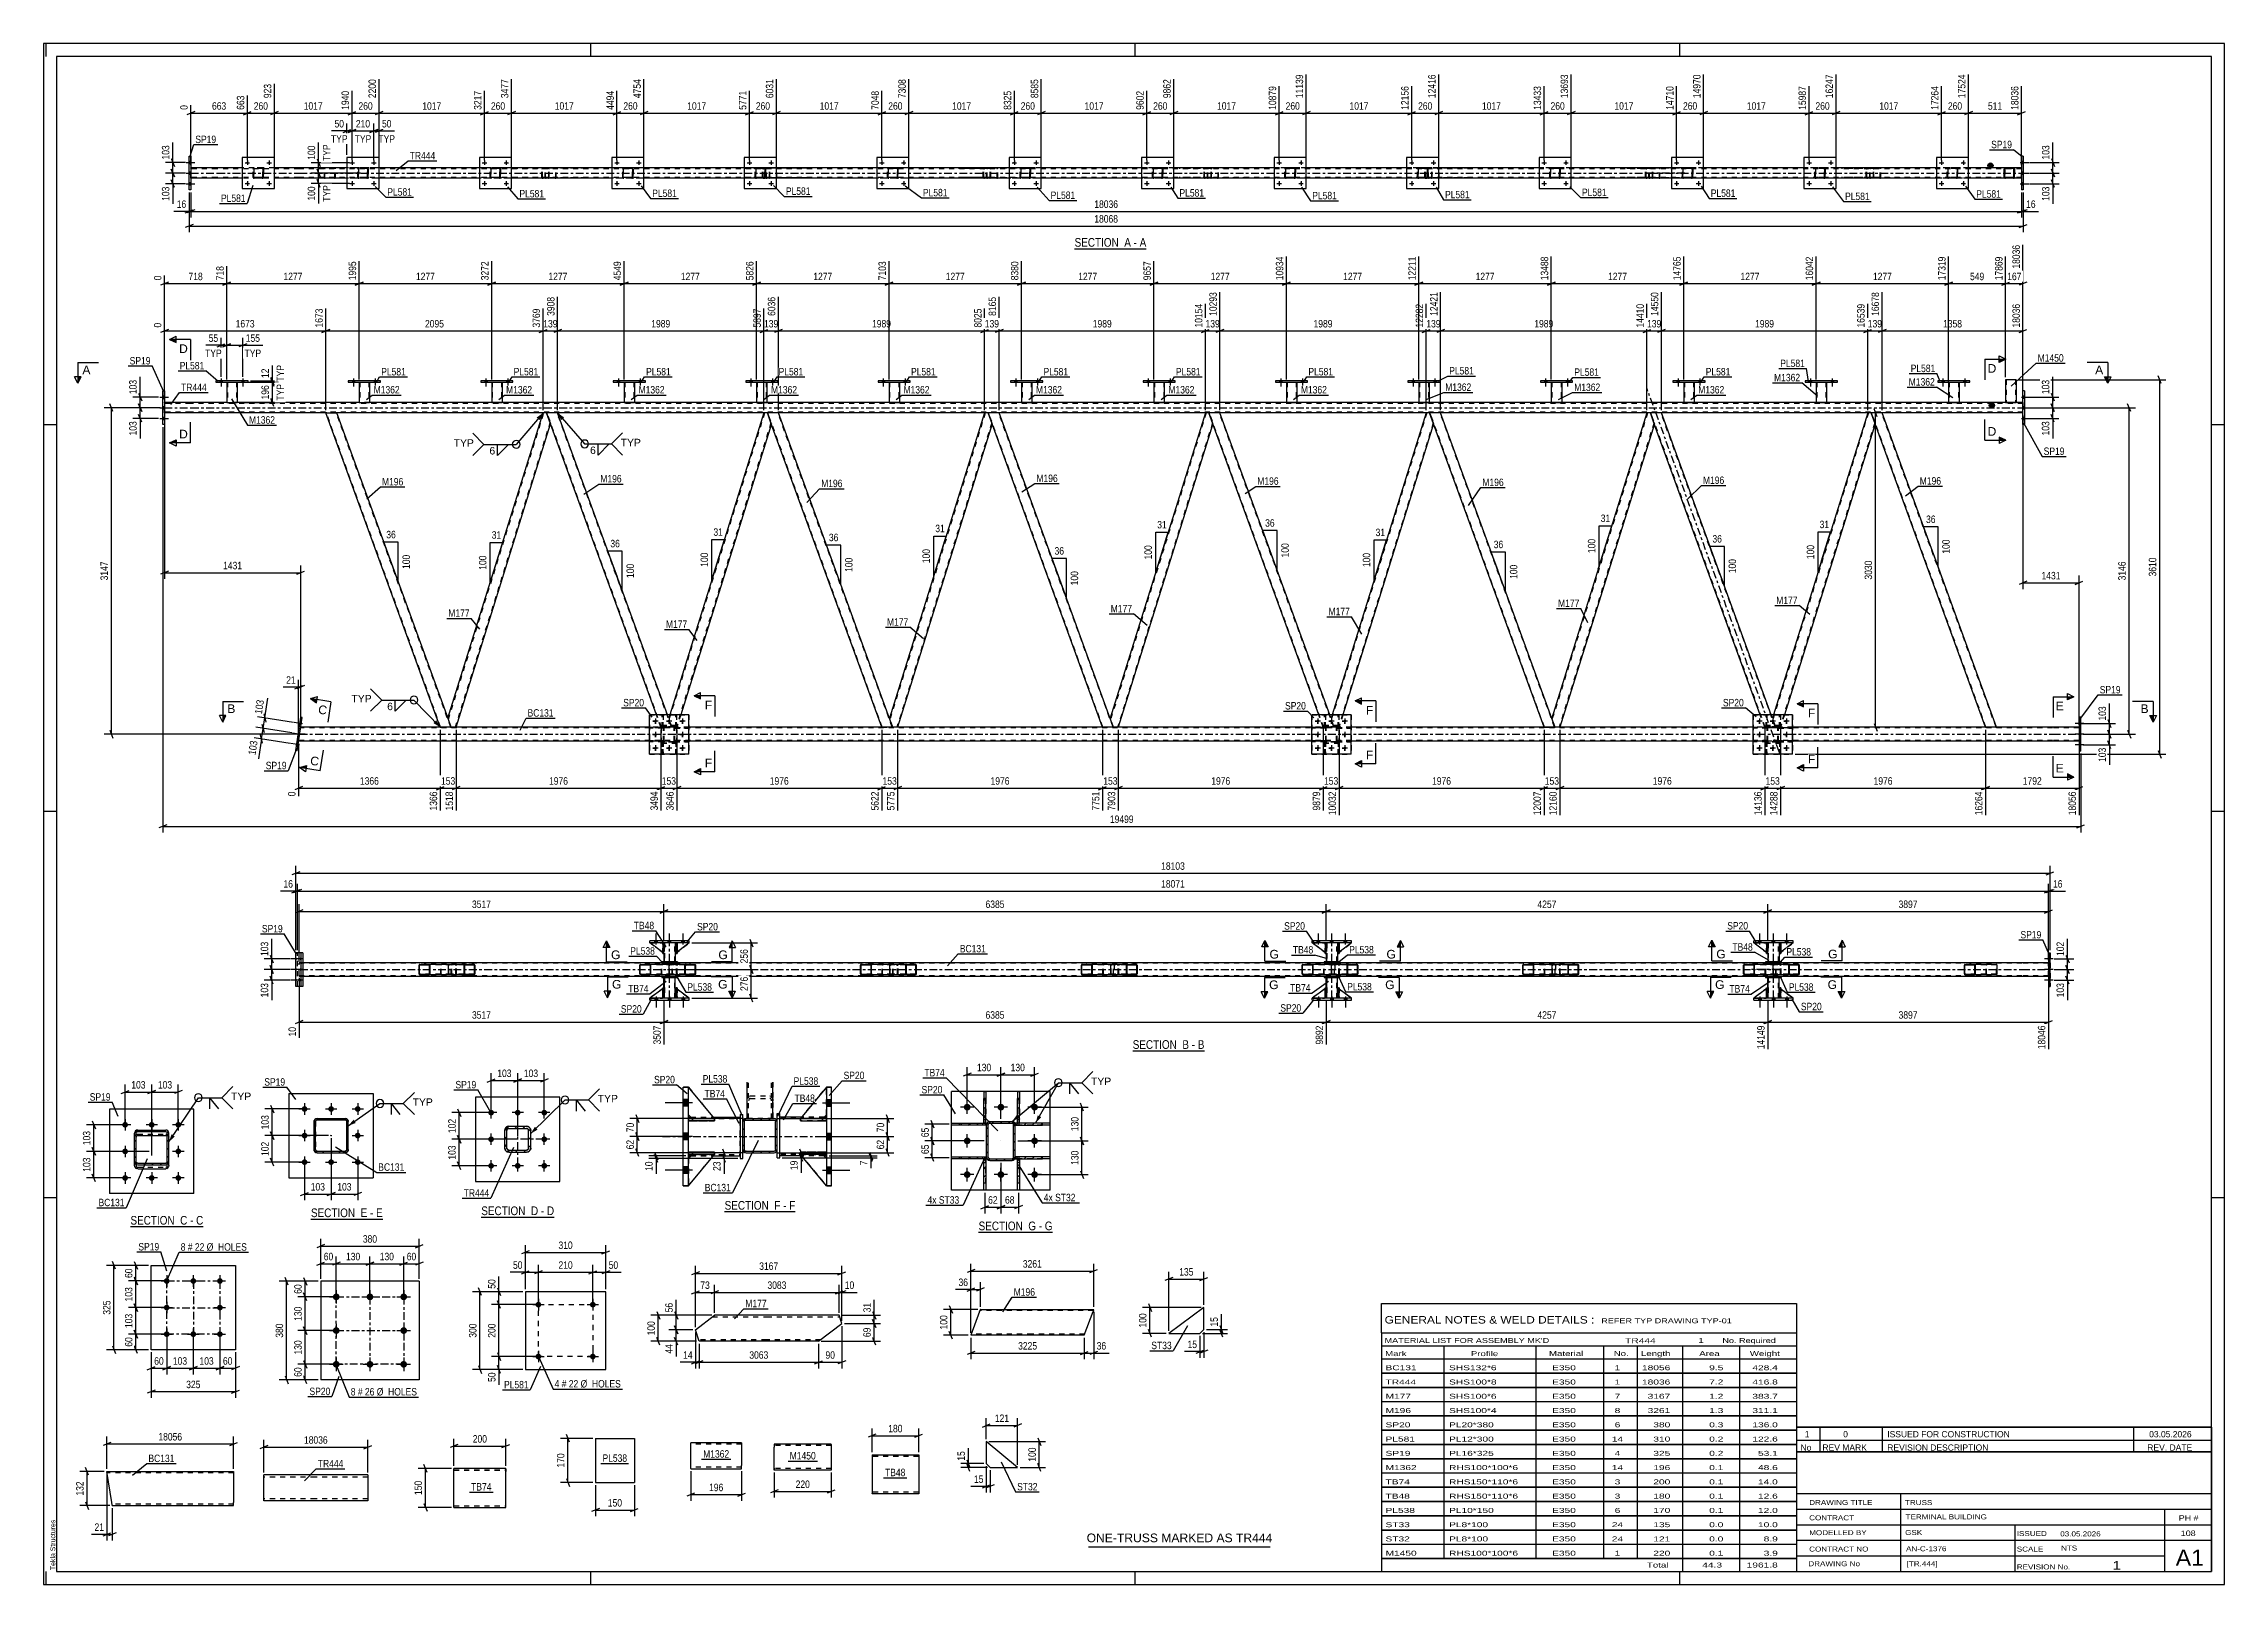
# Paper-space layout 'Layout1' of a CAD drawing. Header units: millimetres. Extents: x 0 to 841, y 0 to 594.
# The model-space entities are those that its viewports show. They can reach past a viewport. Long polylines and large blocks are cut down to what shows.
import ezdxf

# ---------------------------------------------------------------- set-up
doc = ezdxf.new("R2010")
doc.units = ezdxf.units.MM
doc.linetypes.add('DXK_LINE_DOT2', pattern=[3.9198, 1.9599, -1.9599])
doc.linetypes.add('DXK_LINE_DOT3', pattern=[5.9187, 2.979, -0.9799, 0.9799, -0.9799])
doc.layers.add('Viewport layer', color=7, linetype='Continuous', plot=False)
doc.styles.add('Arial', font='ARIAL.TTF', dxfattribs={"height": 0.2})
doc.styles.add('Arial Narrow', font='ARIALN.TTF', dxfattribs={"height": 0.2})

# ---------------------------------------------------------------- blocks, each defined once
blk = doc.blocks.new('Unknown-814748305-18 - 6647')
at = {"color": 6, "linetype": 'Continuous'}
blk.add_line((168.79, 141.61), (196.87, 141.61), dxfattribs=at)
at = {"color": 0, "linetype": 'Continuous'}
blk.add_wipeout([(186.9, 142.36), (186.9, 145.86), (168.79, 145.86), (168.79, 142.36)], dxfattribs=at)
blk.add_wipeout([(190.72, 142.36), (190.72, 145.86), (187.95, 145.86), (187.95, 142.36)], dxfattribs=at)
at = {"color": 7, "linetype": 'Continuous', "style": 'Arial Narrow'}
blk.add_text('SECTION ', height=3.34, dxfattribs=at).set_placement((168.79, 142.36))
at = {"color": 0, "linetype": 'Continuous'}
blk.add_wipeout([(193.05, 142.36), (193.05, 145.86), (191.77, 145.86), (191.77, 142.36)], dxfattribs=at)
blk.add_wipeout([(196.87, 142.36), (196.87, 145.86), (194.1, 145.86), (194.1, 142.36)], dxfattribs=at)
at = {"color": 7, "linetype": 'Continuous', "style": 'Arial Narrow'}
for s, p in [('D', (187.95, 142.36)), ('-', (191.77, 142.36)), ('D', (194.1, 142.36))]:
    blk.add_text(s, height=3.34, dxfattribs=at).set_placement(p)
blk = doc.blocks.new('Unknown-814748305-1133')
at = {"color": 5, "linetype": 'Continuous'}
for p, q in [((841, 594), (0, 594)), ((0, 594), (0, 0)), ((1, 589), (1, 594)), ((836, 589), (5, 589)), ((5, 589), (5, 5)), ((211, 589), (211, 594)), ((421, 589), (421, 594)), ((631, 589), (631, 594)), ((836, 5), (836, 589)), ((841, 0), (841, 594)), ((5, 447), (0, 447)), ((841, 447), (836, 447)), ((5, 298), (0, 298)), ((841, 298), (836, 298)), ((5, 149), (0, 149)), ((841, 149), (836, 149)), ((0, 0), (841, 0)), ((1, 0), (1, 5)), ((5, 5), (836, 5)), ((211, 0), (211, 5)), ((421, 0), (421, 5)), ((631, 0), (631, 5))]:
    blk.add_line(p, q, dxfattribs=at)
at = {"color": 174, "linetype": 'Continuous', "style": 'Arial'}
blk.add_text('Tekla Structures', height=1.9102, rotation=90, dxfattribs=at).set_placement((4.5, 5.5))
blk = doc.blocks.new('Unknown-814748305-13505')
at = {"color": 7, "linetype": 'Continuous'}
for p, q in [((676, 51.05), (676, 5)), ((676, 51.05), (836, 51.05)), ((836, 51), (836, 5)), ((676, 35), (836, 35)), ((716.14, 35), (716.14, 5)), ((676, 29), (836, 29)), ((818, 5.05), (818, 29.05)), ((676, 23), (836, 23)), ((676, 17), (836, 17)), ((760.14, 23), (760.14, 5)), ((676, 11), (818, 11)), ((676, 5), (836, 5))]:
    blk.add_line(p, q, dxfattribs=at)
at = {"color": 7, "style": 'Arial Narrow'}
for s, height, width, p in [('CONTRACT', 1.909, 1.425378, (680.88, 24.71)), ('DRAWING TITLE', 1.9089, 1.425378, (680.88, 30.61)), ('TRUSS', 1.909, 1.425378, (717.81, 30.59)), ('TERMINAL BUILDING', 1.9089, 1.425378, (718.06, 25.07)), ('MODELLED BY', 1.9089, 1.425378, (680.88, 18.98)), ('GSK', 1.909, 1.425378, (717.88, 19.04)), ('ISSUED', 1.909, 1.425378, (760.94, 18.64)), ('03.05.2026', 1.909, 1.425378, (777.69, 18.52)), ('DRAWING No', 1.909, 1.425378, (680.56, 7)), ('CONTRACT NO', 1.9089, 1.425378, (680.88, 12.66)), ('AN-C-1376', 1.909, 1.425378, (718.23, 12.78)), ('[TR.444]', 1.909, 1.425378, (718.46, 6.99)), ('SCALE', 1.909, 1.425378, (760.94, 12.65)), ('1', 3.34, 1.5, (797.91, 5.68)), ('A1', 6.204, 1.25, (822.24, 7.2)), ('REVISION No.', 1.9089, 1.425378, (760.94, 5.77))]:
    blk.add_text(s, height=height, dxfattribs=dict(at, width=width)).set_placement(p)
at = {"color": 7, "linetype": 'Continuous', "style": 'Arial Narrow'}
for s, height, width, p in [('PH #', 2.1, 1.42538, (823.4, 24.55)), ('108', 2.1, 1.42538, (824.19, 18.65)), ('NTS', 1.909, 1.425378, (778, 13.05))]:
    blk.add_text(s, height=height, dxfattribs=dict(at, width=width)).set_placement(p)
blk = doc.blocks.new('Unknown-814748305-13506')
at = {"color": 7, "linetype": 'Continuous'}
for p, q in [((516, 108.25), (676, 108.25)), ((516, 97), (516, 108.25)), ((676, 108.25), (676, 97)), ((516, 97), (676, 97)), ((516, 97), (516, 92)), ((676, 97), (676, 92)), ((516, 92), (676, 92)), ((516, 92), (516, 87)), ((516, 87), (676, 87)), ((516, 86.95), (516, 81.55)), ((516, 86.95), (676, 86.95)), ((540, 92), (540, 87)), ((540, 87), (540, 81.5)), ((575.5, 92), (575.5, 87)), ((575.5, 87), (575.5, 81.5)), ((601.5, 92), (601.5, 87)), ((601.5, 87), (601.5, 81.5)), ((614.5, 92), (614.5, 87)), ((614.5, 87), (614.5, 81.5)), ((632, 92), (632, 87)), ((632, 87), (632, 81.5)), ((654, 92), (654, 87)), ((654, 87), (654, 81.5)), ((676, 92), (676, 87)), ((676, 86.95), (676, 81.55)), ((516, 81.55), (676, 81.55)), ((516, 81.45), (516, 76.05)), ((516, 81.45), (676, 81.45)), ((516, 76.05), (676, 76.05)), ((516, 75.95), (516, 70.55)), ((516, 75.95), (676, 75.95)), ((540, 81.5), (540, 76)), ((540, 76), (540, 70.5)), ((575.5, 81.5), (575.5, 76)), ((575.5, 76), (575.5, 70.5)), ((601.5, 81.5), (601.5, 76)), ((601.5, 76), (601.5, 70.5)), ((614.5, 81.5), (614.5, 76)), ((614.5, 76), (614.5, 70.5)), ((632, 81.5), (632, 76)), ((632, 76), (632, 70.5)), ((654, 81.5), (654, 76)), ((654, 76), (654, 70.5)), ((676, 81.45), (676, 76.05)), ((676, 75.95), (676, 70.55)), ((516, 70.55), (676, 70.55)), ((516, 70.45), (516, 65.05)), ((516, 70.45), (676, 70.45)), ((540, 70.5), (540, 65)), ((575.5, 70.5), (575.5, 65)), ((601.5, 70.5), (601.5, 65)), ((614.5, 70.5), (614.5, 65)), ((632, 70.5), (632, 65)), ((654, 70.5), (654, 65)), ((676, 70.45), (676, 65.05)), ((516, 65.05), (676, 65.05)), ((516, 64.95), (516, 59.55)), ((516, 64.95), (676, 64.95)), ((516, 59.55), (676, 59.55)), ((516, 59.45), (516, 54.05)), ((516, 59.45), (676, 59.45)), ((540, 65), (540, 59.5)), ((540, 59.5), (540, 54)), ((575.5, 65), (575.5, 59.5)), ((575.5, 59.5), (575.5, 54)), ((601.5, 65), (601.5, 59.5)), ((601.5, 59.5), (601.5, 54)), ((614.5, 65), (614.5, 59.5)), ((614.5, 59.5), (614.5, 54)), ((632, 65), (632, 59.5)), ((632, 59.5), (632, 54)), ((654, 65), (654, 59.5)), ((654, 59.5), (654, 54)), ((676, 64.95), (676, 59.55)), ((676, 59.45), (676, 54.05)), ((516, 54.05), (676, 54.05)), ((516, 53.95), (516, 48.55)), ((516, 53.95), (676, 53.95)), ((540, 54), (540, 48.5)), ((575.5, 54), (575.5, 48.5)), ((601.5, 54), (601.5, 48.5)), ((614.5, 54), (614.5, 48.5)), ((632, 54), (632, 48.5)), ((654, 54), (654, 48.5)), ((676, 53.95), (676, 48.55)), ((516, 48.55), (676, 48.55)), ((516, 48.45), (516, 43.05)), ((516, 48.45), (676, 48.45)), ((516, 43.05), (676, 43.05)), ((516, 42.95), (516, 37.55)), ((516, 42.95), (676, 42.95)), ((540, 48.5), (540, 43)), ((540, 43), (540, 37.5)), ((575.5, 48.5), (575.5, 43)), ((575.5, 43), (575.5, 37.5)), ((601.5, 48.5), (601.5, 43)), ((601.5, 43), (601.5, 37.5)), ((614.5, 48.5), (614.5, 43)), ((614.5, 43), (614.5, 37.5)), ((632, 48.5), (632, 43)), ((632, 43), (632, 37.5)), ((654, 48.5), (654, 43)), ((654, 43), (654, 37.5)), ((676, 48.45), (676, 43.05)), ((676, 42.95), (676, 37.55)), ((516, 37.55), (676, 37.55)), ((516, 37.45), (516, 32.05)), ((516, 37.45), (676, 37.45)), ((540, 37.5), (540, 32)), ((575.5, 37.5), (575.5, 32)), ((601.5, 37.5), (601.5, 32)), ((614.5, 37.5), (614.5, 32)), ((632, 37.5), (632, 32)), ((654, 37.5), (654, 32)), ((676, 37.45), (676, 32.05)), ((516, 32.05), (676, 32.05)), ((516, 31.95), (516, 26.55)), ((516, 31.95), (676, 31.95)), ((516, 26.55), (676, 26.55)), ((516, 26.45), (516, 21.05)), ((516, 26.45), (676, 26.45)), ((540, 32), (540, 26.5)), ((540, 26.5), (540, 21)), ((575.5, 32), (575.5, 26.5)), ((575.5, 26.5), (575.5, 21)), ((601.5, 32), (601.5, 26.5)), ((601.5, 26.5), (601.5, 21)), ((614.5, 32), (614.5, 26.5)), ((614.5, 26.5), (614.5, 21)), ((632, 32), (632, 26.5)), ((632, 26.5), (632, 21)), ((654, 32), (654, 26.5)), ((654, 26.5), (654, 21)), ((676, 31.95), (676, 26.55)), ((676, 26.45), (676, 21.05)), ((516, 21.05), (676, 21.05)), ((516, 20.95), (516, 15.55)), ((516, 20.95), (676, 20.95)), ((540, 21), (540, 15.5)), ((575.5, 21), (575.5, 15.5)), ((601.5, 21), (601.5, 15.5)), ((614.5, 21), (614.5, 15.5)), ((632, 21), (632, 15.5)), ((654, 21), (654, 15.5)), ((676, 20.95), (676, 15.55)), ((516, 15.55), (676, 15.55)), ((516, 15.45), (516, 10.05)), ((516, 15.45), (676, 15.45)), ((516, 10.05), (676, 10.05)), ((516, 10), (676, 10)), ((516, 10), (516, 5)), ((540, 15.5), (540, 10)), ((575.5, 15.5), (575.5, 10)), ((601.5, 15.5), (601.5, 10)), ((614.5, 15.5), (614.5, 10)), ((632, 15.5), (632, 10)), ((632, 10), (632, 5)), ((654, 15.5), (654, 10)), ((654, 10), (654, 5)), ((676, 15.45), (676, 10.05)), ((676, 10), (676, 5)), ((516, 5), (676, 5))]:
    blk.add_line(p, q, dxfattribs=at)
at = {"color": 7, "style": 'Arial Narrow'}
for s, height, width, p in [('GENERAL NOTES & WELD DETAILS :', 2.8633, 1.4, (517.15, 100.56)), ('REFER TYP DRAWING TYP-01', 1.9089, 1.6, (600.7, 100.66)), ("MATERIAL LIST FOR ASSEMBLY MK'D", 1.9089, 1.6, (517.15, 93.06)), ('TR444', 1.909, 1.794707, (609.9, 92.97)), ('1', 1.91, 1.794707, (638.08, 93.06)), ('No. Required', 1.9089, 1.6, (647.41, 93.06)), ('Mark', 1.909, 1.7, (517.34, 88)), ('Profile', 1.909, 1.7, (550.41, 88)), ('Material', 1.909, 1.7, (580.54, 88.06)), ('No.', 1.909, 1.7, (605.5, 88.06)), ('Length', 1.909, 1.7, (616, 88.06)), ('Area', 1.909, 1.7, (638.5, 88.06)), ('Weight', 1.909, 1.7, (658, 88.06))]:
    blk.add_text(s, height=height, dxfattribs=dict(at, width=width)).set_placement(p)
at = {"color": 7, "linetype": 'Continuous', "style": 'Arial Narrow'}
for s, height, width, p in [('BC131', 1.909, 1.794707, (517.5, 82.56)), ('SHS132*6', 1.909, 1.794707, (542, 82.56)), ('E350', 1.909, 1.794707, (581.74, 82.56)), ('1', 1.91, 1.794707, (605.86, 82.56)), ('18056', 1.909, 1.794707, (616.4, 82.56)), ('9.5', 1.909, 1.794707, (642.32, 82.56)), ('428.4', 1.909, 1.794707, (658.96, 82.56)), ('TR444', 1.909, 1.794707, (517.5, 77.06)), ('SHS100*8', 1.909, 1.794707, (542, 77.06)), ('E350', 1.909, 1.794707, (581.74, 77.06)), ('1', 1.91, 1.794707, (605.86, 77.06)), ('18036', 1.909, 1.794707, (616.4, 77.06)), ('7.2', 1.909, 1.794707, (642.32, 77.06)), ('416.8', 1.909, 1.794707, (658.96, 77.06)), ('M177', 1.909, 1.794707, (517.5, 71.56)), ('M196', 1.909, 1.794707, (517.5, 66.06)), ('SHS100*6', 1.909, 1.794707, (542, 71.56)), ('SHS100*4', 1.909, 1.794707, (542, 66.06)), ('E350', 1.909, 1.794707, (581.74, 71.56)), ('E350', 1.909, 1.794707, (581.74, 66.06)), ('8', 1.91, 1.794707, (605.86, 66.06)), ('7', 1.91, 1.794707, (605.86, 71.56)), ('3167', 1.909, 1.794707, (618.58, 71.56)), ('3261', 1.909, 1.794707, (618.58, 66.06)), ('1.2', 1.909, 1.794707, (642.32, 71.56)), ('1.3', 1.909, 1.794707, (642.32, 66.06)), ('383.7', 1.909, 1.794707, (658.96, 71.56)), ('311.1', 1.909, 1.794707, (658.96, 66.06)), ('SP20', 1.909, 1.794707, (517.5, 60.56)), ('PL20*380', 1.909, 1.794707, (542, 60.56)), ('E350', 1.909, 1.794707, (581.74, 60.56)), ('6', 1.91, 1.794707, (605.86, 60.56)), ('380', 1.909, 1.794707, (620.77, 60.56)), ('0.3', 1.909, 1.794707, (642.32, 60.56)), ('136.0', 1.909, 1.794707, (658.96, 60.56)), ('SP19', 1.909, 1.794707, (517.5, 49.56)), ('PL581', 1.909, 1.794707, (517.5, 55.06)), ('PL12*300', 1.909, 1.794707, (542, 55.06)), ('PL16*325', 1.909, 1.794707, (542, 49.56)), ('E350', 1.909, 1.794707, (581.74, 55.06)), ('E350', 1.909, 1.794707, (581.74, 49.56)), ('14', 1.909, 1.794707, (604.76, 55.06)), ('4', 1.91, 1.794707, (605.86, 49.56)), ('310', 1.909, 1.794707, (620.77, 55.06)), ('325', 1.909, 1.794707, (620.77, 49.56)), ('0.2', 1.909, 1.794707, (642.32, 55.06)), ('0.2', 1.909, 1.794707, (642.32, 49.56)), ('122.6', 1.909, 1.794707, (658.96, 55.06)), ('53.1', 1.909, 1.794707, (661.14, 49.56)), ('M1362', 1.909, 1.794707, (517.5, 44.06)), ('RHS100*100*6', 1.9089, 1.794707, (542, 44.06)), ('E350', 1.909, 1.794707, (581.74, 44.06)), ('14', 1.909, 1.794707, (604.76, 44.06)), ('196', 1.909, 1.794707, (620.77, 44.06)), ('0.1', 1.909, 1.794707, (642.32, 44.06)), ('48.6', 1.909, 1.794707, (661.14, 44.06)), ('TB74', 1.909, 1.794707, (517.5, 38.56)), ('TB48', 1.909, 1.794707, (517.5, 33.06)), ('RHS150*110*6', 1.9089, 1.794707, (542, 38.56)), ('RHS150*110*6', 1.9089, 1.794707, (542, 33.06)), ('E350', 1.909, 1.794707, (581.74, 38.56)), ('E350', 1.909, 1.794707, (581.74, 33.06)), ('3', 1.91, 1.794707, (605.86, 38.56)), ('3', 1.91, 1.794707, (605.86, 33.06)), ('200', 1.909, 1.794707, (620.77, 38.56)), ('180', 1.909, 1.794707, (620.77, 33.06)), ('0.1', 1.909, 1.794707, (642.32, 38.56)), ('0.1', 1.909, 1.794707, (642.32, 33.06)), ('14.0', 1.909, 1.794707, (661.14, 38.56)), ('12.6', 1.909, 1.794707, (661.14, 33.06)), ('PL538', 1.909, 1.794707, (517.5, 27.56)), ('PL10*150', 1.909, 1.794707, (542, 27.56)), ('E350', 1.909, 1.794707, (581.74, 27.56)), ('6', 1.91, 1.794707, (605.86, 27.56)), ('170', 1.909, 1.794707, (620.77, 27.56)), ('0.1', 1.909, 1.794707, (642.32, 27.56)), ('12.0', 1.909, 1.794707, (661.14, 27.56)), ('ST33', 1.909, 1.794707, (517.5, 22.06)), ('ST32', 1.909, 1.794707, (517.5, 16.56)), ('PL8*100', 1.909, 1.794707, (542, 22.06)), ('PL8*100', 1.909, 1.794707, (542, 16.56)), ('E350', 1.909, 1.794707, (581.74, 22.06)), ('E350', 1.909, 1.794707, (581.74, 16.56)), ('24', 1.909, 1.794707, (604.76, 22.06)), ('24', 1.909, 1.794707, (604.76, 16.56)), ('135', 1.909, 1.794707, (620.77, 22.06)), ('121', 1.909, 1.794707, (620.77, 16.56)), ('0.0', 1.909, 1.794707, (642.32, 22.06)), ('0.0', 1.909, 1.794707, (642.32, 16.56)), ('10.0', 1.909, 1.794707, (661.14, 22.06)), ('8.9', 1.909, 1.794707, (663.33, 16.56)), ('M1450', 1.909, 1.794707, (517.5, 11.06)), ('RHS100*100*6', 1.9089, 1.794707, (542, 11.06)), ('E350', 1.909, 1.794707, (581.74, 11.06)), ('1', 1.91, 1.794707, (605.86, 11.06)), ('Total', 1.909, 1.7, (618.33, 6.5)), ('220', 1.909, 1.794707, (620.77, 11.06)), ('44.3', 1.909, 1.794707, (639.64, 6.5)), ('0.1', 1.909, 1.794707, (642.32, 11.06)), ('1961.8', 1.909, 1.794707, (656.77, 6.5)), ('3.9', 1.909, 1.794707, (663.33, 11.06))]:
    blk.add_text(s, height=height, dxfattribs=dict(at, width=width)).set_placement(p)
blk = doc.blocks.new('Unknown-814748305-13507')
at = {"color": 7, "linetype": 'Continuous'}
blk.add_line((403, 14.5), (473, 14.5), dxfattribs=at)
at = {"color": 7, "style": 'Arial'}
blk.add_text('ONE-TRUSS MARKED AS TR444', height=3.3428, dxfattribs=at).set_placement((402.24, 16.25))
blk = doc.blocks.new('Unknown-814748305-13508')
at = {"color": 7, "linetype": 'Continuous'}
for p, q in [((676, 60.55), (836, 60.55)), ((836, 60.55), (676, 60.55)), ((676, 60.55), (676, 55.55)), ((685, 60.55), (685, 55.55)), ((709, 60.55), (709, 55.55)), ((806, 60.55), (806, 55.55)), ((836, 60.55), (836, 55.55)), ((676, 55.55), (836, 55.55)), ((676, 55.55), (676, 51.05)), ((676, 55.55), (836, 55.55)), ((836, 51.05), (676, 51.05)), ((685, 55.55), (685, 51.05)), ((709, 55.55), (709, 51.05)), ((806, 55.55), (806, 51.05)), ((836, 55.55), (836, 51.05))]:
    blk.add_line(p, q, dxfattribs=at)
at = {"color": 7, "linetype": 'Continuous', "style": 'Arial Narrow'}
for s, height, width, p in [('1', 2.39, 1.196471, (679.16, 56.7)), ('0', 2.39, 1.196471, (694, 56.7)), ('ISSUED FOR CONSTRUCTION', 2.3861, 1.196471, (711, 56.7)), ('03.05.2026', 2.386, 1.196471, (812, 56.7)), ('No', 2.386, 1.2, (677.54, 51.55)), ('REV MARK', 2.386, 1.2, (686, 51.55)), ('REVISION DESCRIPTION', 2.3861, 1.2, (711, 51.55)), ('REV. DATE', 2.386, 1.2, (811.28, 51.55))]:
    blk.add_text(s, height=height, dxfattribs=dict(at, width=width)).set_placement(p)
blk = doc.blocks.new('Unknown-814748305-11 - 4824')
at = {"color": 6, "linetype": 'Continuous'}
blk.add_line((397.6, 514.95), (425.24, 514.95), dxfattribs=at)
at = {"color": 0, "linetype": 'Continuous'}
blk.add_wipeout([(415.71, 515.7), (415.71, 519.2), (397.6, 519.2), (397.6, 515.7)], dxfattribs=at)
blk.add_wipeout([(419.31, 515.7), (419.31, 519.2), (416.76, 519.2), (416.76, 515.7)], dxfattribs=at)
at = {"color": 7, "linetype": 'Continuous', "style": 'Arial Narrow'}
blk.add_text('SECTION ', height=3.34, dxfattribs=at).set_placement((397.6, 515.7))
at = {"color": 0, "linetype": 'Continuous'}
blk.add_wipeout([(421.64, 515.7), (421.64, 519.2), (420.36, 519.2), (420.36, 515.7)], dxfattribs=at)
blk.add_wipeout([(425.24, 515.7), (425.24, 519.2), (422.69, 519.2), (422.69, 515.7)], dxfattribs=at)
at = {"color": 7, "linetype": 'Continuous', "style": 'Arial Narrow'}
for s, p in [('A', (416.76, 515.7)), ('-', (420.36, 515.7)), ('A', (422.69, 515.7))]:
    blk.add_text(s, height=3.34, dxfattribs=at).set_placement(p)
blk = doc.blocks.new('Unknown-814748305-12 - 2466')
at = {"color": 6, "linetype": 'Continuous'}
blk.add_line((420, 205.7), (447.64, 205.7), dxfattribs=at)
at = {"color": 0, "linetype": 'Continuous'}
blk.add_wipeout([(438.1, 206.45), (438.1, 209.95), (420, 209.95), (420, 206.45)], dxfattribs=at)
blk.add_wipeout([(441.71, 206.45), (441.71, 209.95), (439.15, 209.95), (439.15, 206.45)], dxfattribs=at)
at = {"color": 7, "linetype": 'Continuous', "style": 'Arial Narrow'}
blk.add_text('SECTION ', height=3.34, dxfattribs=at).set_placement((420, 206.45))
at = {"color": 0, "linetype": 'Continuous'}
blk.add_wipeout([(444.04, 206.45), (444.04, 209.95), (442.76, 209.95), (442.76, 206.45)], dxfattribs=at)
blk.add_wipeout([(447.64, 206.45), (447.64, 209.95), (445.09, 209.95), (445.09, 206.45)], dxfattribs=at)
at = {"color": 7, "linetype": 'Continuous', "style": 'Arial Narrow'}
for s, p in [('B', (439.15, 206.45)), ('-', (442.76, 206.45)), ('B', (445.09, 206.45))]:
    blk.add_text(s, height=3.34, dxfattribs=at).set_placement(p)
blk = doc.blocks.new('Unknown-814748305-13 - 6897')
at = {"color": 6, "linetype": 'Continuous'}
blk.add_line((33.5, 137.94), (61.57, 137.94), dxfattribs=at)
at = {"color": 0, "linetype": 'Continuous'}
blk.add_wipeout([(51.61, 138.69), (51.61, 142.19), (33.5, 142.19), (33.5, 138.69)], dxfattribs=at)
blk.add_wipeout([(55.43, 138.69), (55.43, 142.19), (52.66, 142.19), (52.66, 138.69)], dxfattribs=at)
at = {"color": 7, "linetype": 'Continuous', "style": 'Arial Narrow'}
blk.add_text('SECTION ', height=3.34, dxfattribs=at).set_placement((33.5, 138.69))
at = {"color": 0, "linetype": 'Continuous'}
blk.add_wipeout([(57.75, 138.69), (57.75, 142.19), (56.48, 142.19), (56.48, 138.69)], dxfattribs=at)
blk.add_wipeout([(61.57, 138.69), (61.57, 142.19), (58.8, 142.19), (58.8, 138.69)], dxfattribs=at)
at = {"color": 7, "linetype": 'Continuous', "style": 'Arial Narrow'}
for s, p in [('C', (52.66, 138.69)), ('-', (56.48, 138.69)), ('C', (58.8, 138.69))]:
    blk.add_text(s, height=3.34, dxfattribs=at).set_placement(p)
blk = doc.blocks.new('Unknown-814748305-16 - 6091')
at = {"color": 6, "linetype": 'Continuous'}
blk.add_line((262.64, 143.7), (289.86, 143.7), dxfattribs=at)
at = {"color": 0, "linetype": 'Continuous'}
blk.add_wipeout([(280.75, 144.45), (280.75, 147.95), (262.64, 147.95), (262.64, 144.45)], dxfattribs=at)
blk.add_wipeout([(284.14, 144.45), (284.14, 147.95), (281.8, 147.95), (281.8, 144.45)], dxfattribs=at)
at = {"color": 7, "linetype": 'Continuous', "style": 'Arial Narrow'}
blk.add_text('SECTION ', height=3.34, dxfattribs=at).set_placement((262.64, 144.45))
at = {"color": 0, "linetype": 'Continuous'}
blk.add_wipeout([(286.47, 144.45), (286.47, 147.95), (285.19, 147.95), (285.19, 144.45)], dxfattribs=at)
blk.add_wipeout([(289.86, 144.45), (289.86, 147.95), (287.52, 147.95), (287.52, 144.45)], dxfattribs=at)
at = {"color": 7, "linetype": 'Continuous', "style": 'Arial Narrow'}
for s, p in [('F', (281.8, 144.45)), ('-', (285.19, 144.45)), ('F', (287.52, 144.45))]:
    blk.add_text(s, height=3.34, dxfattribs=at).set_placement(p)
blk = doc.blocks.new('Unknown-814748305-17 - 5706')
at = {"color": 6, "linetype": 'Continuous'}
blk.add_line((360.58, 135.77), (389.08, 135.77), dxfattribs=at)
at = {"color": 0, "linetype": 'Continuous'}
blk.add_wipeout([(378.69, 136.52), (378.69, 140.02), (360.58, 140.02), (360.58, 136.52)], dxfattribs=at)
blk.add_wipeout([(382.73, 136.52), (382.73, 140.02), (379.74, 140.02), (379.74, 136.52)], dxfattribs=at)
at = {"color": 7, "linetype": 'Continuous', "style": 'Arial Narrow'}
blk.add_text('SECTION ', height=3.34, dxfattribs=at).set_placement((360.58, 136.52))
at = {"color": 0, "linetype": 'Continuous'}
blk.add_wipeout([(385.05, 136.52), (385.05, 140.02), (383.78, 140.02), (383.78, 136.52)], dxfattribs=at)
blk.add_wipeout([(389.08, 136.52), (389.08, 140.02), (386.1, 140.02), (386.1, 136.52)], dxfattribs=at)
at = {"color": 7, "linetype": 'Continuous', "style": 'Arial Narrow'}
for s, p in [('G', (379.74, 136.52)), ('-', (383.78, 136.52)), ('G', (386.1, 136.52))]:
    blk.add_text(s, height=3.34, dxfattribs=at).set_placement(p)
blk = doc.blocks.new('Unknown-814748305-19 - 7129')
at = {"color": 6, "linetype": 'Continuous'}
blk.add_line((103.11, 140.84), (130.76, 140.84), dxfattribs=at)
at = {"color": 0, "linetype": 'Continuous'}
blk.add_wipeout([(121.22, 141.59), (121.22, 145.09), (103.11, 145.09), (103.11, 141.59)], dxfattribs=at)
blk.add_wipeout([(124.83, 141.59), (124.83, 145.09), (122.27, 145.09), (122.27, 141.59)], dxfattribs=at)
at = {"color": 7, "linetype": 'Continuous', "style": 'Arial Narrow'}
blk.add_text('SECTION ', height=3.34, dxfattribs=at).set_placement((103.11, 141.59))
at = {"color": 0, "linetype": 'Continuous'}
blk.add_wipeout([(127.15, 141.59), (127.15, 145.09), (125.88, 145.09), (125.88, 141.59)], dxfattribs=at)
blk.add_wipeout([(130.76, 141.59), (130.76, 145.09), (128.2, 145.09), (128.2, 141.59)], dxfattribs=at)
at = {"color": 7, "linetype": 'Continuous', "style": 'Arial Narrow'}
for s, p in [('E', (122.27, 141.59)), ('-', (125.88, 141.59)), ('E', (128.2, 141.59))]:
    blk.add_text(s, height=3.34, dxfattribs=at).set_placement(p)
blk = doc.blocks.new('Part-814748305-1952 - 1936')
at = {"color": 2, "linetype": 'Continuous'}
for p, q in [((106.86, 116.84), (106.86, 78.84)), ((144.86, 116.84), (106.86, 116.84)), ((144.86, 116.84), (144.86, 78.84)), ((144.86, 78.84), (106.86, 78.84))]:
    blk.add_line(p, q, dxfattribs=at)
blk = doc.blocks.new('Bolt-814748305-2013 - 1936')
at = {"linetype": 'Continuous'}
for points in [[(112.86, 112.14, -1), (112.86, 109.54, -1)], [(125.86, 112.14, -1), (125.86, 109.54, -1)], [(138.86, 112.14, -1), (138.86, 109.54, -1)], [(112.86, 99.14, -1), (112.86, 96.54, -1)], [(138.86, 99.14, -1), (138.86, 96.54, -1)], [(112.86, 86.14, -1), (112.86, 83.54, -1)], [(125.86, 86.14, -1), (125.86, 83.54, -1)], [(138.86, 86.14, -1), (138.86, 83.54, -1)]]:
    blk.add_hatch(color=1, dxfattribs=at).paths.add_polyline_path(points)
at = {"color": 1, "linetype": 'Continuous'}
for p, q in [((110.26, 110.84), (115.46, 110.84)), ((112.86, 113.44), (112.86, 108.24)), ((123.26, 110.84), (128.46, 110.84)), ((125.86, 113.44), (125.86, 108.24)), ((136.26, 110.84), (141.46, 110.84)), ((138.86, 113.44), (138.86, 108.24)), ((110.26, 97.84), (115.46, 97.84)), ((112.86, 100.44), (112.86, 95.24)), ((136.26, 97.84), (141.46, 97.84)), ((138.86, 100.44), (138.86, 95.24)), ((110.26, 84.84), (115.46, 84.84)), ((112.86, 87.44), (112.86, 82.24)), ((123.26, 84.84), (128.46, 84.84)), ((125.86, 87.44), (125.86, 82.24)), ((136.26, 84.84), (141.46, 84.84)), ((138.86, 87.44), (138.86, 82.24))]:
    blk.add_line(p, q, dxfattribs=at)
blk = doc.blocks.new('Part-814748305-6655 - 6647')
at = {"color": 2, "linetype": 'Continuous'}
for p, q in [((199.08, 187.86), (166.58, 187.86)), ((166.58, 187.86), (166.58, 155.36)), ((199.08, 155.36), (199.08, 187.86)), ((166.58, 155.36), (199.08, 155.36))]:
    blk.add_line(p, q, dxfattribs=at)
blk = doc.blocks.new('Part-814748305-6773 - 6647')
at = {"linetype": 'Continuous'}
h = blk.add_hatch(dxfattribs=at)
h.set_pattern_fill('', scale=0.7, style=0, pattern_type=0)
h.set_pattern_definition([(45, (179.43, 176.6068), (-1.57154, 1.57154), [])])
h.paths.add_polyline_path([(186.23, 176.61), (179.43, 176.61), (178.82, 176.48), (178.3, 176.14), (177.95, 175.62), (177.83, 175.01), (177.83, 168.21), (177.95, 167.59), (178.3, 167.08), (178.82, 166.73), (179.43, 166.61), (186.23, 166.61), (186.84, 166.73), (187.36, 167.08), (187.71, 167.59), (187.83, 168.21), (187.83, 175.01), (187.71, 175.62), (187.36, 176.14), (186.84, 176.48)])
h.paths.add_polyline_path([(186.97, 175.31), (187.03, 175.01), (187.03, 168.21), (186.97, 167.9), (186.8, 167.64), (186.54, 167.47), (186.23, 167.41), (179.43, 167.41), (179.12, 167.47), (178.86, 167.64), (178.69, 167.9), (178.63, 168.21), (178.63, 175.01), (178.69, 175.31), (178.86, 175.57), (179.12, 175.75), (179.43, 175.81), (186.23, 175.81), (186.54, 175.75), (186.8, 175.57)])
at = {"color": 7, "linetype": 'DXK_LINE_DOT3'}
for p, q in [((182.83, 161.61), (182.83, 181.61)), ((192.83, 171.61), (172.83, 171.61))]:
    blk.add_line(p, q, dxfattribs=at)
at = {"color": 7, "linetype": 'DXK_LINE_DOT2'}
for p, q in [((177.83, 175.01), (177.95, 175.62)), ((177.83, 168.21), (177.83, 175.01)), ((177.95, 167.59), (177.83, 168.21)), ((178.69, 175.31), (178.63, 175.01)), ((178.63, 168.21), (178.63, 175.01)), ((178.63, 168.21), (178.69, 167.9)), ((178.82, 176.48), (179.43, 176.61)), ((179.43, 175.81), (179.12, 175.75)), ((179.43, 176.61), (186.23, 176.61)), ((179.43, 175.81), (186.23, 175.81)), ((186.23, 176.61), (186.84, 176.48)), ((186.54, 175.75), (186.23, 175.81)), ((187.03, 175.01), (186.97, 175.31)), ((186.97, 167.9), (187.03, 168.21)), ((187.03, 168.21), (187.03, 175.01)), ((187.71, 175.62), (187.83, 175.01)), ((187.83, 168.21), (187.71, 167.59)), ((187.83, 168.21), (187.83, 175.01)), ((179.43, 166.61), (178.82, 166.73)), ((179.12, 167.47), (179.43, 167.41)), ((179.43, 167.41), (186.23, 167.41)), ((179.43, 166.61), (186.23, 166.61)), ((186.23, 167.41), (186.54, 167.47)), ((186.84, 166.73), (186.23, 166.61))]:
    blk.add_line(p, q, dxfattribs=at)
at = {"color": 2, "linetype": 'Continuous'}
for p, q in [((177.95, 175.62), (177.83, 175.01)), ((177.83, 168.21), (177.83, 175.01)), ((177.83, 168.21), (177.95, 167.59)), ((178.63, 175.01), (178.69, 175.31)), ((178.63, 168.21), (178.63, 175.01)), ((178.69, 167.9), (178.63, 168.21)), ((179.43, 176.61), (178.82, 176.48)), ((179.12, 175.75), (179.43, 175.81)), ((179.43, 176.61), (186.23, 176.61)), ((179.43, 175.81), (186.23, 175.81)), ((186.84, 176.48), (186.23, 176.61)), ((186.23, 175.81), (186.54, 175.75)), ((186.97, 175.31), (187.03, 175.01)), ((187.03, 168.21), (186.97, 167.9)), ((187.03, 168.21), (187.03, 175.01)), ((187.83, 175.01), (187.71, 175.62)), ((187.71, 167.59), (187.83, 168.21)), ((187.83, 168.21), (187.83, 175.01)), ((178.82, 166.73), (179.43, 166.61)), ((179.43, 167.41), (179.12, 167.47)), ((179.43, 167.41), (186.23, 167.41)), ((179.43, 166.61), (186.23, 166.61)), ((186.54, 167.47), (186.23, 167.41)), ((186.23, 166.61), (186.84, 166.73))]:
    blk.add_line(p, q, dxfattribs=at)
at = {"color": 7, "linetype": 'DXK_LINE_DOT2'}
for centre, radius, start, end in [((179.43, 175.01), 1.6, 112.5, 157.5), ((179.43, 175.01), 0.8, 112.5, 157.5), ((186.23, 175.01), 0.8, 22.5, 67.5), ((186.23, 175.01), 1.6, 22.5, 67.5), ((179.43, 168.21), 1.6, 202.5, 247.5), ((179.43, 168.21), 0.8, 202.5, 247.5), ((186.23, 168.21), 0.8, 292.5, 337.5), ((186.23, 168.21), 1.6, 292.5, 337.5)]:
    blk.add_arc(centre, radius, start, end, dxfattribs=at)
at = {"color": 2, "linetype": 'Continuous'}
for centre, radius, start, end in [((179.43, 175.01), 1.6, 112.5, 157.5), ((179.43, 175.01), 0.8, 112.5, 157.5), ((186.23, 175.01), 0.8, 22.5, 67.5), ((186.23, 175.01), 1.6, 22.5, 67.5), ((179.43, 168.21), 1.6, 202.5, 247.5), ((179.43, 168.21), 0.8, 202.5, 247.5), ((186.23, 168.21), 0.8, 292.5, 337.5), ((186.23, 168.21), 1.6, 292.5, 337.5)]:
    blk.add_arc(centre, radius, start, end, dxfattribs=at)
blk = doc.blocks.new('Bolt-814748305-6804 - 6647')
at = {"linetype": 'Continuous'}
for points in [[(172.58, 180.76, -1), (172.58, 182.96, -1)], [(182.83, 180.76, -1), (182.83, 182.96, -1)], [(193.08, 180.76, -1), (193.08, 182.96, -1)], [(172.58, 170.51, -1), (172.58, 172.71, -1)], [(193.08, 170.51, -1), (193.08, 172.71, -1)], [(172.58, 160.26, -1), (172.58, 162.46, -1)], [(182.83, 160.26, -1), (182.83, 162.46, -1)], [(193.08, 160.26, -1), (193.08, 162.46, -1)]]:
    blk.add_hatch(color=1, dxfattribs=at).paths.add_polyline_path(points)
at = {"color": 1, "linetype": 'Continuous'}
for p, q in [((174.78, 181.86), (170.38, 181.86)), ((172.58, 179.66), (172.58, 184.06)), ((185.03, 181.86), (180.63, 181.86)), ((182.83, 179.66), (182.83, 184.06)), ((195.28, 181.86), (190.88, 181.86)), ((193.08, 179.66), (193.08, 184.06)), ((174.78, 171.61), (170.38, 171.61)), ((172.58, 169.41), (172.58, 173.81)), ((195.28, 171.61), (190.88, 171.61)), ((193.08, 169.41), (193.08, 173.81)), ((174.78, 161.36), (170.38, 161.36)), ((172.58, 159.16), (172.58, 163.56)), ((185.03, 161.36), (180.63, 161.36)), ((182.83, 159.16), (182.83, 163.56)), ((195.28, 161.36), (190.88, 161.36)), ((193.08, 159.16), (193.08, 163.56))]:
    blk.add_line(p, q, dxfattribs=at)
blk = doc.blocks.new('Part-814748305-12578 - 12577')
at = {"color": 2, "linetype": 'Continuous'}
for p, q in [((319.48, 49.96), (319.48, 35.05)), ((319.48, 49.96), (337.48, 49.96)), ((337.48, 49.96), (337.48, 34.96)), ((319.48, 34.96), (319.48, 35.05)), ((337.48, 34.96), (319.48, 34.96))]:
    blk.add_line(p, q, dxfattribs=at)
at = {"color": 7, "linetype": 'DXK_LINE_DOT2'}
for p, q in [((337.48, 49.36), (319.48, 49.36)), ((319.48, 35.56), (319.48, 35.6)), ((337.48, 35.56), (319.48, 35.56)), ((337.48, 35.56), (337.48, 35.6))]:
    blk.add_line(p, q, dxfattribs=at)
blk = doc.blocks.new('Bolt-814748305-4829 - 4824')
at = {"linetype": 'Continuous'}
for points in [[(119.4, 540.09, -1), (118.52, 540.09, -1)], [(127.8, 540.09, -1), (126.92, 540.09, -1)]]:
    blk.add_hatch(color=1, dxfattribs=at).paths.add_polyline_path(points)
at = {"color": 1, "linetype": 'Continuous'}
for p, q in [((118.08, 540.09), (119.84, 540.09)), ((118.96, 540.97), (118.96, 539.21)), ((126.48, 540.09), (128.24, 540.09)), ((127.36, 540.97), (127.36, 539.21))]:
    blk.add_line(p, q, dxfattribs=at)
blk = doc.blocks.new('Part-814748305-4870 - 4824')
at = {"color": 2, "linetype": 'Continuous'}
for p, q in [((180.44, 550.09), (168.04, 550.09)), ((168.04, 550.09), (168.04, 538.09)), ((180.44, 538.09), (180.44, 550.09)), ((168.04, 538.09), (180.44, 538.09))]:
    blk.add_line(p, q, dxfattribs=at)
blk = doc.blocks.new('Bolt-814748305-4826 - 4824')
at = {"linetype": 'Continuous'}
for points in [[(79.02, 548.09, -1), (78.14, 548.09, -1)], [(87.42, 548.09, -1), (86.54, 548.09, -1)]]:
    blk.add_hatch(color=1, dxfattribs=at).paths.add_polyline_path(points)
at = {"color": 1, "linetype": 'Continuous'}
for p, q in [((77.7, 548.09), (79.46, 548.09)), ((78.58, 548.97), (78.58, 547.21)), ((86.1, 548.09), (87.86, 548.09)), ((86.98, 548.97), (86.98, 547.21))]:
    blk.add_line(p, q, dxfattribs=at)
blk = doc.blocks.new('Bolt-814748305-4827 - 4824')
at = {"linetype": 'Continuous'}
for points in [[(79.02, 540.09, -1), (78.14, 540.09, -1)], [(87.42, 540.09, -1), (86.54, 540.09, -1)]]:
    blk.add_hatch(color=1, dxfattribs=at).paths.add_polyline_path(points)
at = {"color": 1, "linetype": 'Continuous'}
for p, q in [((77.7, 540.09), (79.46, 540.09)), ((78.58, 540.97), (78.58, 539.21)), ((86.1, 540.09), (87.86, 540.09)), ((86.98, 540.97), (86.98, 539.21))]:
    blk.add_line(p, q, dxfattribs=at)
blk = doc.blocks.new('Bolt-814748305-4828 - 4824')
at = {"linetype": 'Continuous'}
for points in [[(119.4, 548.09, -1), (118.52, 548.09, -1)], [(127.8, 548.09, -1), (126.92, 548.09, -1)]]:
    blk.add_hatch(color=1, dxfattribs=at).paths.add_polyline_path(points)
at = {"color": 1, "linetype": 'Continuous'}
for p, q in [((118.08, 548.09), (119.84, 548.09)), ((118.96, 548.97), (118.96, 547.21)), ((126.48, 548.09), (128.24, 548.09)), ((127.36, 548.97), (127.36, 547.21))]:
    blk.add_line(p, q, dxfattribs=at)
blk = doc.blocks.new('Part-814748305-4901 - 4824')
at = {"color": 7, "linetype": 'DXK_LINE_DOT2'}
for p, q in [((427.64, 545.61), (427.68, 545.79)), ((427.68, 545.79), (427.64, 545.61)), ((427.64, 542.57), (427.64, 545.61)), ((427.64, 545.61), (427.64, 545.61)), ((427.64, 542.57), (427.64, 545.61)), ((427.64, 542.57), (427.64, 542.57)), ((427.68, 542.39), (427.64, 542.57)), ((427.64, 542.57), (427.68, 542.39)), ((427.88, 545.61), (427.9, 545.7)), ((427.9, 545.7), (427.88, 545.61)), ((427.88, 542.57), (427.88, 545.61)), ((427.88, 545.61), (427.88, 545.61)), ((427.88, 545.61), (427.88, 542.57)), ((427.88, 542.57), (427.88, 542.57)), ((427.9, 542.48), (427.88, 542.57)), ((427.88, 542.57), (427.9, 542.48)), ((427.9, 545.7), (427.95, 545.78)), ((427.95, 545.78), (427.9, 545.7)), ((427.95, 542.4), (427.9, 542.48)), ((427.9, 542.48), (427.95, 542.4)), ((427.94, 546.05), (428.12, 546.09)), ((428.12, 546.09), (427.94, 546.05)), ((428.12, 542.09), (427.94, 542.13)), ((427.94, 542.13), (428.12, 542.09)), ((427.95, 545.78), (428.03, 545.83)), ((428.03, 542.35), (427.95, 542.4)), ((428.12, 545.85), (428.03, 545.83)), ((428.12, 542.33), (428.03, 542.35)), ((431.16, 546.09), (428.12, 546.09)), ((431.16, 545.85), (428.12, 545.85)), ((431.16, 542.33), (428.12, 542.33)), ((431.16, 542.09), (428.12, 542.09)), ((431.16, 546.09), (431.35, 546.05)), ((431.35, 546.05), (431.16, 546.09)), ((431.26, 545.83), (431.16, 545.85)), ((431.26, 542.35), (431.16, 542.33)), ((431.35, 542.13), (431.16, 542.09)), ((431.16, 542.09), (431.35, 542.13)), ((431.33, 545.78), (431.26, 545.83)), ((431.33, 542.4), (431.26, 542.35)), ((431.33, 545.78), (431.39, 545.7)), ((431.39, 545.7), (431.33, 545.78)), ((431.39, 542.48), (431.33, 542.4)), ((431.33, 542.4), (431.39, 542.48)), ((431.39, 545.7), (431.4, 545.61)), ((431.4, 545.61), (431.39, 545.7)), ((431.4, 542.57), (431.39, 542.48)), ((431.39, 542.48), (431.4, 542.57)), ((431.4, 542.57), (431.4, 545.61)), ((431.4, 545.61), (431.4, 545.61)), ((431.4, 545.61), (431.4, 542.57)), ((431.4, 542.57), (431.4, 542.57)), ((431.61, 545.79), (431.64, 545.61)), ((431.64, 545.61), (431.61, 545.79)), ((431.64, 542.57), (431.61, 542.39)), ((431.61, 542.39), (431.64, 542.57)), ((431.64, 542.57), (431.64, 545.61)), ((431.64, 545.61), (431.64, 545.61)), ((431.64, 545.61), (431.64, 542.57)), ((431.64, 542.57), (431.64, 542.57))]:
    blk.add_line(p, q, dxfattribs=at)
at = {"color": 7, "linetype": 'DXK_LINE_DOT3'}
blk.add_line((429.64, 544.09), (429.64, 544.09), dxfattribs=at)
at = {"color": 7, "linetype": 'DXK_LINE_DOT2'}
for centre, start, end in [((428.12, 545.61), 112.5, 157.5), ((428.12, 545.61), 112.5, 157.5), ((428.12, 542.57), 202.5, 247.5), ((428.12, 542.57), 202.5, 247.5), ((431.16, 545.61), 22.5, 67.5), ((431.16, 545.61), 22.5, 67.5), ((431.16, 542.57), 292.5, 337.5), ((431.16, 542.57), 292.5, 337.5)]:
    blk.add_arc(centre, 0.48, start, end, dxfattribs=at)
blk = doc.blocks.new('Bolt-814748305-4830 - 4824')
at = {"linetype": 'Continuous'}
for points in [[(170.48, 548.09, -1), (169.6, 548.09, -1)], [(178.88, 548.09, -1), (178, 548.09, -1)]]:
    blk.add_hatch(color=1, dxfattribs=at).paths.add_polyline_path(points)
at = {"color": 1, "linetype": 'Continuous'}
for p, q in [((169.16, 548.09), (170.92, 548.09)), ((170.04, 548.97), (170.04, 547.21)), ((177.56, 548.09), (179.32, 548.09)), ((178.44, 548.97), (178.44, 547.21))]:
    blk.add_line(p, q, dxfattribs=at)
blk = doc.blocks.new('Bolt-814748305-4831 - 4824')
at = {"linetype": 'Continuous'}
for points in [[(170.48, 540.09, -1), (169.6, 540.09, -1)], [(178.88, 540.09, -1), (178, 540.09, -1)]]:
    blk.add_hatch(color=1, dxfattribs=at).paths.add_polyline_path(points)
at = {"color": 1, "linetype": 'Continuous'}
for p, q in [((169.16, 540.09), (170.92, 540.09)), ((170.04, 540.97), (170.04, 539.21)), ((177.56, 540.09), (179.32, 540.09)), ((178.44, 540.97), (178.44, 539.21))]:
    blk.add_line(p, q, dxfattribs=at)
blk = doc.blocks.new('Bolt-814748305-4832 - 4824')
at = {"linetype": 'Continuous'}
for points in [[(221.56, 548.09, -1), (220.68, 548.09, -1)], [(229.96, 548.09, -1), (229.08, 548.09, -1)]]:
    blk.add_hatch(color=1, dxfattribs=at).paths.add_polyline_path(points)
at = {"color": 1, "linetype": 'Continuous'}
for p, q in [((220.24, 548.09), (222, 548.09)), ((221.12, 548.97), (221.12, 547.21)), ((228.64, 548.09), (230.4, 548.09)), ((229.52, 548.97), (229.52, 547.21))]:
    blk.add_line(p, q, dxfattribs=at)
blk = doc.blocks.new('Bolt-814748305-4833 - 4824')
at = {"linetype": 'Continuous'}
for points in [[(221.56, 540.09, -1), (220.68, 540.09, -1)], [(229.96, 540.09, -1), (229.08, 540.09, -1)]]:
    blk.add_hatch(color=1, dxfattribs=at).paths.add_polyline_path(points)
at = {"color": 1, "linetype": 'Continuous'}
for p, q in [((220.24, 540.09), (222, 540.09)), ((221.12, 540.97), (221.12, 539.21)), ((228.64, 540.09), (230.4, 540.09)), ((229.52, 540.97), (229.52, 539.21))]:
    blk.add_line(p, q, dxfattribs=at)
blk = doc.blocks.new('Bolt-814748305-4834 - 4824')
at = {"linetype": 'Continuous'}
for points in [[(272.64, 548.09, -1), (271.76, 548.09, -1)], [(281.04, 548.09, -1), (280.16, 548.09, -1)]]:
    blk.add_hatch(color=1, dxfattribs=at).paths.add_polyline_path(points)
at = {"color": 1, "linetype": 'Continuous'}
for p, q in [((271.32, 548.09), (273.08, 548.09)), ((272.2, 548.97), (272.2, 547.21)), ((279.72, 548.09), (281.48, 548.09)), ((280.6, 548.97), (280.6, 547.21))]:
    blk.add_line(p, q, dxfattribs=at)
blk = doc.blocks.new('Part-814748305-4900 - 4824')
at = {"color": 2, "linetype": 'Continuous'}
for p, q in [((435.84, 550.09), (423.44, 550.09)), ((423.44, 550.09), (423.44, 538.09)), ((435.84, 538.09), (435.84, 550.09)), ((423.44, 538.09), (435.84, 538.09))]:
    blk.add_line(p, q, dxfattribs=at)
blk = doc.blocks.new('Part-814748305-4964 - 4824')
at = {"color": 7, "linetype": 'DXK_LINE_DOT2'}
for p, q in [((620.36, 546.09), (608.2, 546.09)), ((620.36, 545.85), (608.2, 545.85)), ((620.36, 542.33), (608.2, 542.33)), ((620.36, 542.09), (608.2, 542.09)), ((617.78, 545.7), (617.77, 545.61)), ((617.77, 542.57), (617.77, 545.61)), ((617.77, 542.57), (617.78, 542.49)), ((617.81, 545.79), (617.78, 545.7)), ((617.78, 542.49), (617.81, 542.39)), ((618.02, 545.61), (618.04, 545.7)), ((618.02, 542.57), (618.02, 545.61)), ((618.04, 542.48), (618.02, 542.57)), ((618.04, 545.7), (618.09, 545.78)), ((618.09, 542.4), (618.04, 542.48)), ((618.27, 546.09), (618.08, 546.05)), ((618.08, 542.13), (618.27, 542.09)), ((618.09, 545.78), (618.17, 545.83)), ((618.17, 542.35), (618.09, 542.4)), ((618.17, 545.83), (618.27, 545.85)), ((618.27, 542.33), (618.17, 542.35)), ((619.09, 545.85), (619.09, 546.09)), ((619.09, 542.09), (619.09, 542.33)), ((620.47, 546.05), (620.36, 546.09)), ((620.36, 545.85), (620.41, 545.83)), ((620.41, 542.35), (620.36, 542.33)), ((620.36, 542.09), (620.47, 542.13)), ((620.41, 545.83), (620.46, 545.78)), ((620.46, 542.4), (620.41, 542.35)), ((620.46, 545.78), (620.49, 545.7)), ((620.49, 542.48), (620.46, 542.4)), ((620.55, 545.95), (620.47, 546.05)), ((620.47, 542.13), (620.55, 542.23)), ((620.49, 545.7), (620.5, 545.61)), ((620.5, 542.57), (620.49, 542.48)), ((620.5, 542.57), (620.5, 545.61)), ((620.61, 545.79), (620.55, 545.95)), ((620.55, 542.23), (620.61, 542.39)), ((620.63, 545.61), (620.61, 545.79)), ((620.61, 542.39), (620.63, 542.57)), ((620.63, 542.57), (620.63, 545.61))]:
    blk.add_line(p, q, dxfattribs=at)
for centre, start, end in [((618.26, 545.6), 111.19411, 156.1506), ((618.26, 542.59), 203.8494, 248.80589)]:
    blk.add_arc(centre, 0.492, start, end, dxfattribs=at)
blk = doc.blocks.new('Bolt-814748305-4835 - 4824')
at = {"linetype": 'Continuous'}
for points in [[(272.64, 540.09, -1), (271.76, 540.09, -1)], [(281.04, 540.09, -1), (280.16, 540.09, -1)]]:
    blk.add_hatch(color=1, dxfattribs=at).paths.add_polyline_path(points)
at = {"color": 1, "linetype": 'Continuous'}
for p, q in [((271.32, 540.09), (273.08, 540.09)), ((272.2, 540.97), (272.2, 539.21)), ((279.72, 540.09), (281.48, 540.09)), ((280.6, 540.97), (280.6, 539.21))]:
    blk.add_line(p, q, dxfattribs=at)
blk = doc.blocks.new('Bolt-814748305-4836 - 4824')
at = {"linetype": 'Continuous'}
for points in [[(323.72, 548.09, -1), (322.84, 548.09, -1)], [(332.12, 548.09, -1), (331.24, 548.09, -1)]]:
    blk.add_hatch(color=1, dxfattribs=at).paths.add_polyline_path(points)
at = {"color": 1, "linetype": 'Continuous'}
for p, q in [((322.4, 548.09), (324.16, 548.09)), ((323.28, 548.97), (323.28, 547.21)), ((330.8, 548.09), (332.56, 548.09)), ((331.68, 548.97), (331.68, 547.21))]:
    blk.add_line(p, q, dxfattribs=at)
blk = doc.blocks.new('Bolt-814748305-4837 - 4824')
at = {"linetype": 'Continuous'}
for points in [[(323.72, 540.09, -1), (322.84, 540.09, -1)], [(332.12, 540.09, -1), (331.24, 540.09, -1)]]:
    blk.add_hatch(color=1, dxfattribs=at).paths.add_polyline_path(points)
at = {"color": 1, "linetype": 'Continuous'}
for p, q in [((322.4, 540.09), (324.16, 540.09)), ((323.28, 540.97), (323.28, 539.21)), ((330.8, 540.09), (332.56, 540.09)), ((331.68, 540.97), (331.68, 539.21))]:
    blk.add_line(p, q, dxfattribs=at)
blk = doc.blocks.new('Part-814748305-4894 - 4824')
at = {"color": 2, "linetype": 'Continuous'}
for p, q in [((384.76, 550.09), (372.36, 550.09)), ((372.36, 550.09), (372.36, 538.09)), ((384.76, 538.09), (384.76, 550.09)), ((372.36, 538.09), (384.76, 538.09))]:
    blk.add_line(p, q, dxfattribs=at)
blk = doc.blocks.new('Bolt-814748305-4838 - 4824')
at = {"linetype": 'Continuous'}
for points in [[(374.8, 548.09, -1), (373.92, 548.09, -1)], [(383.2, 548.09, -1), (382.32, 548.09, -1)]]:
    blk.add_hatch(color=1, dxfattribs=at).paths.add_polyline_path(points)
at = {"color": 1, "linetype": 'Continuous'}
for p, q in [((373.48, 548.09), (375.24, 548.09)), ((374.36, 548.97), (374.36, 547.21)), ((381.88, 548.09), (383.64, 548.09)), ((382.76, 548.97), (382.76, 547.21))]:
    blk.add_line(p, q, dxfattribs=at)
blk = doc.blocks.new('Bolt-814748305-4839 - 4824')
at = {"linetype": 'Continuous'}
for points in [[(374.8, 540.09, -1), (373.92, 540.09, -1)], [(383.2, 540.09, -1), (382.32, 540.09, -1)]]:
    blk.add_hatch(color=1, dxfattribs=at).paths.add_polyline_path(points)
at = {"color": 1, "linetype": 'Continuous'}
for p, q in [((373.48, 540.09), (375.24, 540.09)), ((374.36, 540.97), (374.36, 539.21)), ((381.88, 540.09), (383.64, 540.09)), ((382.76, 540.97), (382.76, 539.21))]:
    blk.add_line(p, q, dxfattribs=at)
blk = doc.blocks.new('Part-814748305-4888 - 4824')
at = {"color": 2, "linetype": 'Continuous'}
for p, q in [((333.68, 550.09), (321.28, 550.09)), ((321.28, 550.09), (321.28, 538.09)), ((333.68, 538.09), (333.68, 550.09)), ((321.28, 538.09), (333.68, 538.09))]:
    blk.add_line(p, q, dxfattribs=at)
blk = doc.blocks.new('Part-814748305-4919 - 4824')
at = {"color": 2, "linetype": 'Continuous'}
for p, q in [((589.09, 550.09), (576.69, 550.09)), ((576.69, 550.09), (576.69, 538.09)), ((589.09, 538.09), (589.09, 550.09)), ((576.69, 538.09), (589.09, 538.09))]:
    blk.add_line(p, q, dxfattribs=at)
blk = doc.blocks.new('Bolt-814748305-4840 - 4824')
at = {"linetype": 'Continuous'}
for points in [[(425.88, 548.09, -1), (425, 548.09, -1)], [(434.28, 548.09, -1), (433.4, 548.09, -1)]]:
    blk.add_hatch(color=1, dxfattribs=at).paths.add_polyline_path(points)
at = {"color": 1, "linetype": 'Continuous'}
for p, q in [((424.56, 548.09), (426.32, 548.09)), ((425.44, 548.97), (425.44, 547.21)), ((432.96, 548.09), (434.72, 548.09)), ((433.84, 548.97), (433.84, 547.21))]:
    blk.add_line(p, q, dxfattribs=at)
blk = doc.blocks.new('Part-814748305-4962 - 4824')
at = {"color": 7, "linetype": 'DXK_LINE_DOT2'}
for p, q in [((450.09, 546.09), (437.94, 546.09)), ((450.09, 545.85), (437.94, 545.85)), ((450.09, 542.33), (437.94, 542.33)), ((450.09, 542.09), (437.94, 542.09)), ((447.52, 545.7), (447.5, 545.61)), ((447.5, 542.57), (447.5, 545.61)), ((447.5, 542.57), (447.52, 542.49)), ((447.54, 545.79), (447.52, 545.7)), ((447.52, 542.49), (447.54, 542.39)), ((447.75, 545.61), (447.77, 545.7)), ((447.75, 542.57), (447.75, 545.61)), ((447.77, 542.48), (447.75, 542.57)), ((447.77, 545.7), (447.82, 545.78)), ((447.82, 542.4), (447.77, 542.48)), ((448, 546.09), (447.81, 546.05)), ((447.81, 542.13), (448, 542.09)), ((447.82, 545.78), (447.91, 545.83)), ((447.91, 542.35), (447.82, 542.4)), ((447.91, 545.83), (448, 545.85)), ((448, 542.33), (447.91, 542.35)), ((448.82, 545.85), (448.82, 546.09)), ((448.82, 542.09), (448.82, 542.33)), ((450.2, 546.05), (450.09, 546.09)), ((450.09, 545.85), (450.14, 545.83)), ((450.14, 542.35), (450.09, 542.33)), ((450.09, 542.09), (450.2, 542.13)), ((450.14, 545.83), (450.19, 545.78)), ((450.19, 542.4), (450.14, 542.35)), ((450.19, 545.78), (450.22, 545.7)), ((450.22, 542.48), (450.19, 542.4)), ((450.28, 545.95), (450.2, 546.05)), ((450.2, 542.13), (450.28, 542.23)), ((450.22, 545.7), (450.23, 545.61)), ((450.23, 542.57), (450.22, 542.48)), ((450.23, 542.57), (450.23, 545.61)), ((450.34, 545.79), (450.28, 545.95)), ((450.28, 542.23), (450.34, 542.39)), ((450.36, 545.61), (450.34, 545.79)), ((450.34, 542.39), (450.36, 542.57)), ((450.36, 542.57), (450.36, 545.61))]:
    blk.add_line(p, q, dxfattribs=at)
for centre, start, end in [((447.99, 545.6), 111.19411, 156.1506), ((447.99, 542.59), 203.8494, 248.80589)]:
    blk.add_arc(centre, 0.492, start, end, dxfattribs=at)
blk = doc.blocks.new('Bolt-814748305-4841 - 4824')
at = {"linetype": 'Continuous'}
for points in [[(425.88, 540.09, -1), (425, 540.09, -1)], [(434.28, 540.09, -1), (433.4, 540.09, -1)]]:
    blk.add_hatch(color=1, dxfattribs=at).paths.add_polyline_path(points)
at = {"color": 1, "linetype": 'Continuous'}
for p, q in [((424.56, 540.09), (426.32, 540.09)), ((425.44, 540.97), (425.44, 539.21)), ((432.96, 540.09), (434.72, 540.09)), ((433.84, 540.97), (433.84, 539.21))]:
    blk.add_line(p, q, dxfattribs=at)
blk = doc.blocks.new('Part-814748305-4913 - 4824')
at = {"color": 2, "linetype": 'Continuous'}
for p, q in [((640.17, 550.09), (627.77, 550.09)), ((627.77, 550.09), (627.77, 538.09)), ((640.17, 538.09), (640.17, 550.09)), ((627.77, 538.09), (640.17, 538.09))]:
    blk.add_line(p, q, dxfattribs=at)
blk = doc.blocks.new('Bolt-814748305-4842 - 4824')
at = {"linetype": 'Continuous'}
for points in [[(681.29, 548.09, -1), (680.41, 548.09, -1)], [(689.69, 548.09, -1), (688.81, 548.09, -1)]]:
    blk.add_hatch(color=1, dxfattribs=at).paths.add_polyline_path(points)
at = {"color": 1, "linetype": 'Continuous'}
for p, q in [((679.97, 548.09), (681.73, 548.09)), ((680.85, 548.97), (680.85, 547.21)), ((688.37, 548.09), (690.13, 548.09)), ((689.25, 548.97), (689.25, 547.21))]:
    blk.add_line(p, q, dxfattribs=at)
blk = doc.blocks.new('Part-814748305-4908 - 4824')
at = {"color": 7, "linetype": 'DXK_LINE_DOT2'}
for p, q in [((683.05, 545.61), (683.08, 545.79)), ((683.08, 545.79), (683.05, 545.61)), ((683.05, 542.57), (683.05, 545.61)), ((683.05, 545.61), (683.05, 545.61)), ((683.05, 542.57), (683.05, 545.61)), ((683.05, 542.57), (683.05, 542.57)), ((683.08, 542.39), (683.05, 542.57)), ((683.05, 542.57), (683.08, 542.39)), ((683.29, 545.61), (683.3, 545.7)), ((683.3, 545.7), (683.29, 545.61)), ((683.29, 542.57), (683.29, 545.61)), ((683.29, 545.61), (683.29, 545.61)), ((683.29, 545.61), (683.29, 542.57)), ((683.29, 542.57), (683.29, 542.57)), ((683.3, 542.48), (683.29, 542.57)), ((683.29, 542.57), (683.3, 542.48)), ((683.3, 545.7), (683.36, 545.78)), ((683.36, 545.78), (683.3, 545.7)), ((683.36, 542.4), (683.3, 542.48)), ((683.3, 542.48), (683.36, 542.4)), ((683.34, 546.05), (683.53, 546.09)), ((683.53, 546.09), (683.34, 546.05)), ((683.53, 542.09), (683.34, 542.13)), ((683.34, 542.13), (683.53, 542.09)), ((683.36, 545.78), (683.43, 545.83)), ((683.43, 542.35), (683.36, 542.4)), ((683.53, 545.85), (683.43, 545.83)), ((683.53, 542.33), (683.43, 542.35)), ((686.57, 546.09), (683.53, 546.09)), ((686.57, 545.85), (683.53, 545.85)), ((686.57, 542.33), (683.53, 542.33)), ((686.57, 542.09), (683.53, 542.09)), ((686.57, 546.09), (686.75, 546.05)), ((686.75, 546.05), (686.57, 546.09)), ((686.66, 545.83), (686.57, 545.85)), ((686.66, 542.35), (686.57, 542.33)), ((686.75, 542.13), (686.57, 542.09)), ((686.57, 542.09), (686.75, 542.13)), ((686.74, 545.78), (686.66, 545.83)), ((686.74, 542.4), (686.66, 542.35)), ((686.74, 545.78), (686.79, 545.7)), ((686.79, 545.7), (686.74, 545.78)), ((686.79, 542.48), (686.74, 542.4)), ((686.74, 542.4), (686.79, 542.48)), ((686.79, 545.7), (686.81, 545.61)), ((686.81, 545.61), (686.79, 545.7)), ((686.81, 542.57), (686.79, 542.48)), ((686.79, 542.48), (686.81, 542.57)), ((686.81, 542.57), (686.81, 545.61)), ((686.81, 545.61), (686.81, 545.61)), ((686.81, 545.61), (686.81, 542.57)), ((686.81, 542.57), (686.81, 542.57)), ((687.01, 545.79), (687.05, 545.61)), ((687.05, 545.61), (687.01, 545.79)), ((687.05, 542.57), (687.01, 542.39)), ((687.01, 542.39), (687.05, 542.57)), ((687.05, 542.57), (687.05, 545.61)), ((687.05, 545.61), (687.05, 545.61)), ((687.05, 545.61), (687.05, 542.57)), ((687.05, 542.57), (687.05, 542.57))]:
    blk.add_line(p, q, dxfattribs=at)
at = {"color": 7, "linetype": 'DXK_LINE_DOT3'}
blk.add_line((685.05, 544.09), (685.05, 544.09), dxfattribs=at)
at = {"color": 7, "linetype": 'DXK_LINE_DOT2'}
for centre, start, end in [((683.53, 545.61), 112.5, 157.5), ((683.53, 545.61), 112.5, 157.5), ((683.53, 542.57), 202.5, 247.5), ((683.53, 542.57), 202.5, 247.5), ((686.57, 545.61), 22.5, 67.5), ((686.57, 545.61), 22.5, 67.5), ((686.57, 542.57), 292.5, 337.5), ((686.57, 542.57), 292.5, 337.5)]:
    blk.add_arc(centre, 0.48, start, end, dxfattribs=at)
blk = doc.blocks.new('Part-814748305-4972 - 4824')
at = {"color": 7, "linetype": 'DXK_LINE_DOT2'}
for p, q in [((193.44, 545.89), (193.41, 545.77)), ((193.41, 542.41), (193.41, 545.77)), ((193.41, 542.41), (193.44, 542.29)), ((193.58, 545.77), (193.6, 545.83)), ((193.58, 542.41), (193.58, 545.77)), ((193.6, 542.35), (193.58, 542.41)), ((193.6, 545.83), (193.63, 545.88)), ((193.63, 542.3), (193.6, 542.35)), ((193.75, 546.09), (193.62, 546.07)), ((193.62, 542.11), (193.75, 542.09)), ((193.63, 545.88), (193.69, 545.92)), ((193.63, 542.3), (193.67, 542.28)), ((193.67, 542.28), (193.69, 542.26)), ((193.69, 545.92), (193.75, 545.93)), ((193.69, 542.26), (193.75, 542.25)), ((209.08, 546.09), (193.75, 546.09)), ((209.08, 545.93), (193.75, 545.93)), ((209.08, 542.25), (193.75, 542.25)), ((209.08, 542.09), (193.75, 542.09)), ((197.46, 546.07), (197.33, 546.09)), ((197.33, 545.93), (197.4, 545.92)), ((197.4, 542.26), (197.33, 542.25)), ((197.33, 542.09), (197.46, 542.11)), ((197.4, 545.92), (197.42, 545.9)), ((197.45, 542.3), (197.4, 542.26)), ((197.42, 545.9), (197.45, 545.88)), ((197.45, 545.88), (197.49, 545.83)), ((197.49, 542.35), (197.45, 542.3)), ((197.49, 545.83), (197.5, 545.77)), ((197.5, 542.41), (197.49, 542.35)), ((197.5, 542.41), (197.5, 545.77)), ((197.67, 545.77), (197.64, 545.89)), ((197.64, 542.29), (197.67, 542.41)), ((197.67, 542.41), (197.67, 545.77))]:
    blk.add_line(p, q, dxfattribs=at)
for centre, start, end in [((193.74, 545.76), 110.75831, 155.68003), ((193.74, 542.42), 204.31997, 249.24169), ((197.34, 545.76), 24.31997, 69.24169), ((197.34, 542.42), 290.75831, 335.68003)]:
    blk.add_arc(centre, 0.331, start, end, dxfattribs=at)
blk = doc.blocks.new('Bolt-814748305-4843 - 4824')
at = {"linetype": 'Continuous'}
for points in [[(681.29, 540.09, -1), (680.41, 540.09, -1)], [(689.69, 540.09, -1), (688.81, 540.09, -1)]]:
    blk.add_hatch(color=1, dxfattribs=at).paths.add_polyline_path(points)
at = {"color": 1, "linetype": 'Continuous'}
for p, q in [((679.97, 540.09), (681.73, 540.09)), ((680.85, 540.97), (680.85, 539.21)), ((688.37, 540.09), (690.13, 540.09)), ((689.25, 540.97), (689.25, 539.21))]:
    blk.add_line(p, q, dxfattribs=at)
blk = doc.blocks.new('Part-814748305-4907 - 4824')
at = {"color": 2, "linetype": 'Continuous'}
for p, q in [((691.25, 550.09), (678.85, 550.09)), ((678.85, 550.09), (678.85, 538.09)), ((691.25, 538.09), (691.25, 550.09)), ((678.85, 538.09), (691.25, 538.09))]:
    blk.add_line(p, q, dxfattribs=at)
blk = doc.blocks.new('Bolt-814748305-4844 - 4824')
at = {"linetype": 'Continuous'}
for points in [[(630.21, 548.09, -1), (629.33, 548.09, -1)], [(638.61, 548.09, -1), (637.73, 548.09, -1)]]:
    blk.add_hatch(color=1, dxfattribs=at).paths.add_polyline_path(points)
at = {"color": 1, "linetype": 'Continuous'}
for p, q in [((628.89, 548.09), (630.65, 548.09)), ((629.77, 548.97), (629.77, 547.21)), ((637.29, 548.09), (639.05, 548.09)), ((638.17, 548.97), (638.17, 547.21))]:
    blk.add_line(p, q, dxfattribs=at)
blk = doc.blocks.new('Part-814748305-4902 - 4824')
at = {"color": 7, "linetype": 'DXK_LINE_DOT2'}
for p, q in [((734.13, 545.61), (734.16, 545.79)), ((734.16, 545.79), (734.13, 545.61)), ((734.13, 542.57), (734.13, 545.61)), ((734.13, 545.61), (734.13, 545.61)), ((734.13, 542.57), (734.13, 545.61)), ((734.13, 542.57), (734.13, 542.57)), ((734.16, 542.39), (734.13, 542.57)), ((734.13, 542.57), (734.16, 542.39)), ((734.37, 545.61), (734.38, 545.7)), ((734.38, 545.7), (734.37, 545.61)), ((734.37, 542.57), (734.37, 545.61)), ((734.37, 545.61), (734.37, 545.61)), ((734.37, 545.61), (734.37, 542.57)), ((734.37, 542.57), (734.37, 542.57)), ((734.38, 542.48), (734.37, 542.57)), ((734.37, 542.57), (734.38, 542.48)), ((734.38, 545.7), (734.44, 545.78)), ((734.44, 545.78), (734.38, 545.7)), ((734.44, 542.4), (734.38, 542.48)), ((734.38, 542.48), (734.44, 542.4)), ((734.42, 546.05), (734.61, 546.09)), ((734.61, 546.09), (734.42, 546.05)), ((734.61, 542.09), (734.42, 542.13)), ((734.42, 542.13), (734.61, 542.09)), ((734.44, 545.78), (734.51, 545.83)), ((734.51, 542.35), (734.44, 542.4)), ((734.61, 545.85), (734.51, 545.83)), ((734.61, 542.33), (734.51, 542.35)), ((737.65, 546.09), (734.61, 546.09)), ((737.65, 545.85), (734.61, 545.85)), ((737.65, 542.33), (734.61, 542.33)), ((737.65, 542.09), (734.61, 542.09)), ((737.65, 546.09), (737.83, 546.05)), ((737.83, 546.05), (737.65, 546.09)), ((737.74, 545.83), (737.65, 545.85)), ((737.74, 542.35), (737.65, 542.33)), ((737.83, 542.13), (737.65, 542.09)), ((737.65, 542.09), (737.83, 542.13)), ((737.82, 545.78), (737.74, 545.83)), ((737.82, 542.4), (737.74, 542.35)), ((737.82, 545.78), (737.87, 545.7)), ((737.87, 545.7), (737.82, 545.78)), ((737.87, 542.48), (737.82, 542.4)), ((737.82, 542.4), (737.87, 542.48)), ((737.87, 545.7), (737.89, 545.61)), ((737.89, 545.61), (737.87, 545.7)), ((737.89, 542.57), (737.87, 542.48)), ((737.87, 542.48), (737.89, 542.57)), ((737.89, 542.57), (737.89, 545.61)), ((737.89, 545.61), (737.89, 545.61)), ((737.89, 545.61), (737.89, 542.57)), ((737.89, 542.57), (737.89, 542.57)), ((738.09, 545.79), (738.13, 545.61)), ((738.13, 545.61), (738.09, 545.79)), ((738.13, 542.57), (738.09, 542.39)), ((738.09, 542.39), (738.13, 542.57)), ((738.13, 542.57), (738.13, 545.61)), ((738.13, 545.61), (738.13, 545.61)), ((738.13, 545.61), (738.13, 542.57)), ((738.13, 542.57), (738.13, 542.57))]:
    blk.add_line(p, q, dxfattribs=at)
for centre, start, end in [((734.61, 545.61), 112.5, 157.5), ((734.61, 545.61), 112.5, 157.5), ((734.61, 542.57), 202.5, 247.5), ((734.61, 542.57), 202.5, 247.5), ((737.65, 545.61), 22.5, 67.5), ((737.65, 545.61), 22.5, 67.5), ((737.65, 542.57), 292.5, 337.5), ((737.65, 542.57), 292.5, 337.5)]:
    blk.add_arc(centre, 0.48, start, end, dxfattribs=at)
blk = doc.blocks.new('Bolt-814748305-4845 - 4824')
at = {"linetype": 'Continuous'}
for points in [[(630.21, 540.09, -1), (629.33, 540.09, -1)], [(638.61, 540.09, -1), (637.73, 540.09, -1)]]:
    blk.add_hatch(color=1, dxfattribs=at).paths.add_polyline_path(points)
at = {"color": 1, "linetype": 'Continuous'}
for p, q in [((628.89, 540.09), (630.65, 540.09)), ((629.77, 540.97), (629.77, 539.21)), ((637.29, 540.09), (639.05, 540.09)), ((638.17, 540.97), (638.17, 539.21))]:
    blk.add_line(p, q, dxfattribs=at)
blk = doc.blocks.new('Bolt-814748305-4846 - 4824')
at = {"linetype": 'Continuous'}
for points in [[(579.13, 548.09, -1), (578.25, 548.09, -1)], [(587.53, 548.09, -1), (586.65, 548.09, -1)]]:
    blk.add_hatch(color=1, dxfattribs=at).paths.add_polyline_path(points)
at = {"color": 1, "linetype": 'Continuous'}
for p, q in [((577.81, 548.09), (579.57, 548.09)), ((578.69, 548.97), (578.69, 547.21)), ((586.21, 548.09), (587.97, 548.09)), ((587.09, 548.97), (587.09, 547.21))]:
    blk.add_line(p, q, dxfattribs=at)
blk = doc.blocks.new('Part-814748305-4960 - 4824')
at = {"color": 7, "linetype": 'DXK_LINE_DOT2'}
for p, q in [((279.82, 546.09), (267.67, 546.09)), ((279.82, 545.85), (267.67, 545.85)), ((279.82, 542.33), (267.67, 542.33)), ((279.82, 542.09), (267.67, 542.09)), ((277.26, 545.75), (277.23, 545.61)), ((277.23, 542.57), (277.23, 545.61)), ((277.23, 542.57), (277.27, 542.39)), ((277.27, 545.79), (277.26, 545.75)), ((277.48, 545.61), (277.5, 545.7)), ((277.48, 542.57), (277.48, 545.61)), ((277.5, 542.48), (277.48, 542.57)), ((277.5, 545.7), (277.56, 545.78)), ((277.56, 542.4), (277.5, 542.48)), ((277.73, 546.09), (277.54, 546.05)), ((277.54, 542.13), (277.73, 542.09)), ((277.56, 545.78), (277.64, 545.83)), ((277.64, 542.35), (277.56, 542.4)), ((277.64, 545.83), (277.73, 545.85)), ((277.73, 542.33), (277.64, 542.35)), ((278.55, 546.09), (278.55, 545.85)), ((278.55, 542.09), (278.55, 542.33)), ((279.93, 546.05), (279.82, 546.09)), ((279.82, 545.85), (279.88, 545.83)), ((279.88, 542.35), (279.82, 542.33)), ((279.82, 542.09), (279.93, 542.13)), ((279.88, 545.83), (279.92, 545.78)), ((279.92, 542.4), (279.88, 542.35)), ((279.92, 545.78), (279.95, 545.7)), ((279.95, 542.48), (279.92, 542.4)), ((280.02, 545.95), (279.93, 546.05)), ((279.93, 542.13), (280.02, 542.23)), ((279.95, 545.7), (279.96, 545.61)), ((279.96, 542.57), (279.95, 542.48)), ((279.96, 542.57), (279.96, 545.61)), ((280.07, 545.79), (280.02, 545.95)), ((280.02, 542.23), (280.03, 542.26)), ((280.03, 542.26), (280.07, 542.39)), ((280.1, 545.61), (280.07, 545.79)), ((280.07, 542.39), (280.1, 542.57)), ((280.1, 542.57), (280.1, 545.61))]:
    blk.add_line(p, q, dxfattribs=at)
for centre, start, end in [((277.72, 545.6), 111.19411, 156.1506), ((277.72, 542.59), 203.8494, 248.80589)]:
    blk.add_arc(centre, 0.492, start, end, dxfattribs=at)
blk = doc.blocks.new('Bolt-814748305-4847 - 4824')
at = {"linetype": 'Continuous'}
for points in [[(579.13, 540.09, -1), (578.25, 540.09, -1)], [(587.53, 540.09, -1), (586.65, 540.09, -1)]]:
    blk.add_hatch(color=1, dxfattribs=at).paths.add_polyline_path(points)
at = {"color": 1, "linetype": 'Continuous'}
for p, q in [((577.81, 540.09), (579.57, 540.09)), ((578.69, 540.97), (578.69, 539.21)), ((586.21, 540.09), (587.97, 540.09)), ((587.09, 540.97), (587.09, 539.21))]:
    blk.add_line(p, q, dxfattribs=at)
blk = doc.blocks.new('Bolt-814748305-4848 - 4824')
at = {"linetype": 'Continuous'}
for points in [[(732.37, 548.09, -1), (731.49, 548.09, -1)], [(740.77, 548.09, -1), (739.89, 548.09, -1)]]:
    blk.add_hatch(color=1, dxfattribs=at).paths.add_polyline_path(points)
at = {"color": 1, "linetype": 'Continuous'}
for p, q in [((731.05, 548.09), (732.81, 548.09)), ((731.93, 548.97), (731.93, 547.21)), ((739.45, 548.09), (741.21, 548.09)), ((740.33, 548.97), (740.33, 547.21))]:
    blk.add_line(p, q, dxfattribs=at)
blk = doc.blocks.new('Part-814748305-4970 - 4824')
at = {"color": 2, "linetype": 'Continuous'}
for p, q in [((56.12, 550.59), (56.76, 550.59)), ((56.12, 537.59), (56.12, 550.59)), ((56.76, 550.59), (56.76, 537.59)), ((56.76, 537.59), (56.12, 537.59))]:
    blk.add_line(p, q, dxfattribs=at)
blk = doc.blocks.new('Bolt-814748305-4849 - 4824')
at = {"linetype": 'Continuous'}
for points in [[(732.37, 540.09, -1), (731.49, 540.09, -1)], [(740.77, 540.09, -1), (739.89, 540.09, -1)]]:
    blk.add_hatch(color=1, dxfattribs=at).paths.add_polyline_path(points)
at = {"color": 1, "linetype": 'Continuous'}
for p, q in [((731.05, 540.09), (732.81, 540.09)), ((731.93, 540.97), (731.93, 539.21)), ((739.45, 540.09), (741.21, 540.09)), ((740.33, 540.97), (740.33, 539.21))]:
    blk.add_line(p, q, dxfattribs=at)
blk = doc.blocks.new('Bolt-814748305-4850 - 4824')
at = {"linetype": 'Continuous'}
for points in [[(528.04, 548.09, -1), (527.16, 548.09, -1)], [(536.44, 548.09, -1), (535.56, 548.09, -1)]]:
    blk.add_hatch(color=1, dxfattribs=at).paths.add_polyline_path(points)
at = {"color": 1, "linetype": 'Continuous'}
for p, q in [((526.72, 548.09), (528.48, 548.09)), ((527.6, 548.97), (527.6, 547.21)), ((535.12, 548.09), (536.88, 548.09)), ((536, 548.97), (536, 547.21))]:
    blk.add_line(p, q, dxfattribs=at)
blk = doc.blocks.new('Bolt-814748305-4851 - 4824')
at = {"linetype": 'Continuous'}
for points in [[(528.04, 540.09, -1), (527.16, 540.09, -1)], [(536.44, 540.09, -1), (535.56, 540.09, -1)]]:
    blk.add_hatch(color=1, dxfattribs=at).paths.add_polyline_path(points)
at = {"color": 1, "linetype": 'Continuous'}
for p, q in [((526.72, 540.09), (528.48, 540.09)), ((527.6, 540.97), (527.6, 539.21)), ((535.12, 540.09), (536.88, 540.09)), ((536, 540.97), (536, 539.21))]:
    blk.add_line(p, q, dxfattribs=at)
blk = doc.blocks.new('Bolt-814748305-4852 - 4824')
at = {"linetype": 'Continuous'}
for points in [[(476.96, 548.09, -1), (476.08, 548.09, -1)], [(485.36, 548.09, -1), (484.48, 548.09, -1)]]:
    blk.add_hatch(color=1, dxfattribs=at).paths.add_polyline_path(points)
at = {"color": 1, "linetype": 'Continuous'}
for p, q in [((475.64, 548.09), (477.4, 548.09)), ((476.52, 548.97), (476.52, 547.21)), ((484.04, 548.09), (485.8, 548.09)), ((484.92, 548.97), (484.92, 547.21))]:
    blk.add_line(p, q, dxfattribs=at)
blk = doc.blocks.new('Part-814748305-4974 - 4824')
at = {"color": 7, "linetype": 'DXK_LINE_DOT2'}
for p, q in [((448.84, 545.89), (448.82, 545.77)), ((448.82, 542.41), (448.82, 545.77)), ((448.82, 542.41), (448.84, 542.29)), ((448.99, 545.77), (449, 545.83)), ((448.99, 542.41), (448.99, 545.77)), ((449, 542.35), (448.99, 542.41)), ((449, 545.83), (449.04, 545.88)), ((449.04, 542.3), (449, 542.35)), ((449.16, 546.09), (449.03, 546.07)), ((449.03, 542.11), (449.16, 542.09)), ((449.04, 545.88), (449.09, 545.92)), ((449.04, 542.3), (449.07, 542.28)), ((449.07, 542.28), (449.09, 542.26)), ((449.09, 545.92), (449.16, 545.93)), ((449.09, 542.26), (449.16, 542.25)), ((464.49, 546.09), (449.16, 546.09)), ((464.49, 545.93), (449.16, 545.93)), ((464.49, 542.25), (449.16, 542.25)), ((464.49, 542.09), (449.16, 542.09)), ((452.86, 546.07), (452.73, 546.09)), ((452.73, 545.93), (452.8, 545.92)), ((452.8, 542.26), (452.73, 542.25)), ((452.73, 542.09), (452.86, 542.11)), ((452.8, 545.92), (452.82, 545.9)), ((452.85, 542.3), (452.8, 542.26)), ((452.82, 545.9), (452.85, 545.88)), ((452.85, 545.88), (452.89, 545.83)), ((452.89, 542.35), (452.85, 542.3)), ((452.89, 545.83), (452.9, 545.77)), ((452.9, 542.41), (452.89, 542.35)), ((452.9, 542.41), (452.9, 545.77)), ((453.07, 545.77), (453.05, 545.89)), ((453.05, 542.29), (453.07, 542.41)), ((453.07, 542.41), (453.07, 545.77))]:
    blk.add_line(p, q, dxfattribs=at)
for centre, start, end in [((449.14, 545.76), 110.75831, 155.68003), ((449.14, 542.42), 204.31997, 249.24169), ((452.75, 545.76), 24.31997, 69.24169), ((452.75, 542.42), 290.75831, 335.68003)]:
    blk.add_arc(centre, 0.331, start, end, dxfattribs=at)
blk = doc.blocks.new('Bolt-814748305-4853 - 4824')
at = {"linetype": 'Continuous'}
for points in [[(476.96, 540.09, -1), (476.08, 540.09, -1)], [(485.36, 540.09, -1), (484.48, 540.09, -1)]]:
    blk.add_hatch(color=1, dxfattribs=at).paths.add_polyline_path(points)
at = {"color": 1, "linetype": 'Continuous'}
for p, q in [((475.64, 540.09), (477.4, 540.09)), ((476.52, 540.97), (476.52, 539.21)), ((484.04, 540.09), (485.8, 540.09)), ((484.92, 540.97), (484.92, 539.21))]:
    blk.add_line(p, q, dxfattribs=at)
blk = doc.blocks.new('Part-814748305-4925 - 4824')
at = {"color": 2, "linetype": 'Continuous'}
for p, q in [((742.33, 550.09), (729.93, 550.09)), ((729.93, 550.09), (729.93, 538.09)), ((742.33, 538.09), (742.33, 550.09)), ((729.93, 538.09), (742.33, 538.09))]:
    blk.add_line(p, q, dxfattribs=at)
blk = doc.blocks.new('Part-814748305-4865 - 4824')
at = {"color": 7, "linetype": 'DXK_LINE_DOT2'}
for p, q in [((121.16, 545.61), (121.2, 545.79)), ((121.2, 545.79), (121.16, 545.61)), ((121.16, 542.57), (121.16, 545.61)), ((121.16, 545.61), (121.16, 545.61)), ((121.16, 542.57), (121.16, 545.61)), ((121.16, 542.57), (121.16, 542.57)), ((121.2, 542.39), (121.16, 542.57)), ((121.16, 542.57), (121.2, 542.39)), ((121.4, 545.61), (121.42, 545.7)), ((121.42, 545.7), (121.4, 545.61)), ((121.4, 542.57), (121.4, 545.61)), ((121.4, 545.61), (121.4, 545.61)), ((121.4, 545.61), (121.4, 542.57)), ((121.4, 542.57), (121.4, 542.57)), ((121.42, 542.48), (121.4, 542.57)), ((121.4, 542.57), (121.42, 542.48)), ((121.42, 545.7), (121.47, 545.78)), ((121.47, 545.78), (121.42, 545.7)), ((121.47, 542.4), (121.42, 542.48)), ((121.42, 542.48), (121.47, 542.4)), ((121.46, 546.05), (121.64, 546.09)), ((121.64, 546.09), (121.46, 546.05)), ((121.64, 542.09), (121.46, 542.13)), ((121.46, 542.13), (121.64, 542.09)), ((121.47, 545.78), (121.55, 545.83)), ((121.55, 542.35), (121.47, 542.4)), ((121.64, 545.85), (121.55, 545.83)), ((121.64, 542.33), (121.55, 542.35)), ((124.68, 546.09), (121.64, 546.09)), ((124.68, 545.85), (121.64, 545.85)), ((124.68, 542.33), (121.64, 542.33)), ((124.68, 542.09), (121.64, 542.09)), ((124.68, 546.09), (124.86, 546.05)), ((124.86, 546.05), (124.68, 546.09)), ((124.77, 545.83), (124.68, 545.85)), ((124.77, 542.35), (124.68, 542.33)), ((124.86, 542.13), (124.68, 542.09)), ((124.68, 542.09), (124.86, 542.13)), ((124.85, 545.78), (124.77, 545.83)), ((124.85, 542.4), (124.77, 542.35)), ((124.85, 545.78), (124.9, 545.7)), ((124.9, 545.7), (124.85, 545.78)), ((124.9, 542.48), (124.85, 542.4)), ((124.85, 542.4), (124.9, 542.48)), ((124.9, 545.7), (124.92, 545.61)), ((124.92, 545.61), (124.9, 545.7)), ((124.92, 542.57), (124.9, 542.48)), ((124.9, 542.48), (124.92, 542.57)), ((124.92, 542.57), (124.92, 545.61)), ((124.92, 545.61), (124.92, 545.61)), ((124.92, 545.61), (124.92, 542.57)), ((124.92, 542.57), (124.92, 542.57)), ((125.12, 545.79), (125.16, 545.61)), ((125.16, 545.61), (125.12, 545.79)), ((125.16, 542.57), (125.12, 542.39)), ((125.12, 542.39), (125.16, 542.57)), ((125.16, 542.57), (125.16, 545.61)), ((125.16, 545.61), (125.16, 545.61)), ((125.16, 545.61), (125.16, 542.57)), ((125.16, 542.57), (125.16, 542.57))]:
    blk.add_line(p, q, dxfattribs=at)
at = {"color": 7, "linetype": 'DXK_LINE_DOT3'}
blk.add_line((123.16, 544.09), (123.16, 544.09), dxfattribs=at)
at = {"color": 7, "linetype": 'DXK_LINE_DOT2'}
for centre, start, end in [((121.64, 545.61), 112.5, 157.5), ((121.64, 545.61), 112.5, 157.5), ((121.64, 542.57), 202.5, 247.5), ((121.64, 542.57), 202.5, 247.5), ((124.68, 545.61), 22.5, 67.5), ((124.68, 545.61), 22.5, 67.5), ((124.68, 542.57), 292.5, 337.5), ((124.68, 542.57), 292.5, 337.5)]:
    blk.add_arc(centre, 0.48, start, end, dxfattribs=at)
blk = doc.blocks.new('Part-814748305-4858 - 4824')
at = {"color": 2, "linetype": 'Continuous'}
for p, q in [((88.98, 550.09), (76.58, 550.09)), ((76.58, 550.09), (76.58, 538.09)), ((88.98, 538.09), (88.98, 550.09)), ((76.58, 538.09), (88.98, 538.09))]:
    blk.add_line(p, q, dxfattribs=at)
blk = doc.blocks.new('Part-814748305-4859 - 4824')
at = {"color": 7, "linetype": 'DXK_LINE_DOT2'}
for p, q in [((80.78, 545.61), (80.82, 545.79)), ((80.82, 545.79), (80.78, 545.61)), ((80.78, 542.57), (80.78, 545.61)), ((80.78, 545.61), (80.78, 545.61)), ((80.78, 542.57), (80.78, 545.61)), ((80.78, 542.57), (80.78, 542.57)), ((80.82, 542.39), (80.78, 542.57)), ((80.78, 542.57), (80.82, 542.39)), ((81.02, 545.61), (81.04, 545.7)), ((81.04, 545.7), (81.02, 545.61)), ((81.02, 542.57), (81.02, 545.61)), ((81.02, 545.61), (81.02, 545.61)), ((81.02, 545.61), (81.02, 542.57)), ((81.02, 542.57), (81.02, 542.57)), ((81.04, 542.48), (81.02, 542.57)), ((81.02, 542.57), (81.04, 542.48)), ((81.04, 545.7), (81.09, 545.78)), ((81.09, 545.78), (81.04, 545.7)), ((81.09, 542.4), (81.04, 542.48)), ((81.04, 542.48), (81.09, 542.4)), ((81.08, 546.05), (81.26, 546.09)), ((81.26, 546.09), (81.08, 546.05)), ((81.26, 542.09), (81.08, 542.13)), ((81.08, 542.13), (81.26, 542.09)), ((81.09, 545.78), (81.17, 545.83)), ((81.17, 542.35), (81.09, 542.4)), ((81.26, 545.85), (81.17, 545.83)), ((81.26, 542.33), (81.17, 542.35)), ((84.3, 546.09), (81.26, 546.09)), ((84.3, 545.85), (81.26, 545.85)), ((84.3, 542.33), (81.26, 542.33)), ((84.3, 542.09), (81.26, 542.09)), ((84.3, 546.09), (84.48, 546.05)), ((84.48, 546.05), (84.3, 546.09)), ((84.39, 545.83), (84.3, 545.85)), ((84.39, 542.35), (84.3, 542.33)), ((84.48, 542.13), (84.3, 542.09)), ((84.3, 542.09), (84.48, 542.13)), ((84.47, 545.78), (84.39, 545.83)), ((84.47, 542.4), (84.39, 542.35)), ((84.47, 545.78), (84.52, 545.7)), ((84.52, 545.7), (84.47, 545.78)), ((84.52, 542.48), (84.47, 542.4)), ((84.47, 542.4), (84.52, 542.48)), ((84.52, 545.7), (84.54, 545.61)), ((84.54, 545.61), (84.52, 545.7)), ((84.54, 542.57), (84.52, 542.48)), ((84.52, 542.48), (84.54, 542.57)), ((84.54, 542.57), (84.54, 545.61)), ((84.54, 545.61), (84.54, 545.61)), ((84.54, 545.61), (84.54, 542.57)), ((84.54, 542.57), (84.54, 542.57)), ((84.74, 545.79), (84.78, 545.61)), ((84.78, 545.61), (84.74, 545.79)), ((84.78, 542.57), (84.74, 542.39)), ((84.74, 542.39), (84.78, 542.57)), ((84.78, 542.57), (84.78, 545.61)), ((84.78, 545.61), (84.78, 545.61)), ((84.78, 545.61), (84.78, 542.57)), ((84.78, 542.57), (84.78, 542.57))]:
    blk.add_line(p, q, dxfattribs=at)
at = {"color": 7, "linetype": 'DXK_LINE_DOT3'}
blk.add_line((82.78, 544.09), (82.78, 544.09), dxfattribs=at)
at = {"color": 7, "linetype": 'DXK_LINE_DOT2'}
for centre, start, end in [((81.26, 545.61), 112.5, 157.5), ((81.26, 545.61), 112.5, 157.5), ((81.26, 542.57), 202.5, 247.5), ((81.26, 542.57), 202.5, 247.5), ((84.3, 545.61), 22.5, 67.5), ((84.3, 545.61), 22.5, 67.5), ((84.3, 542.57), 292.5, 337.5), ((84.3, 542.57), 292.5, 337.5)]:
    blk.add_arc(centre, 0.48, start, end, dxfattribs=at)
blk = doc.blocks.new('Part-814748305-4864 - 4824')
at = {"color": 2, "linetype": 'Continuous'}
for p, q in [((129.36, 550.09), (116.96, 550.09)), ((116.96, 550.09), (116.96, 538.09)), ((129.36, 538.09), (129.36, 550.09)), ((116.96, 538.09), (129.36, 538.09))]:
    blk.add_line(p, q, dxfattribs=at)
blk = doc.blocks.new('Part-814748305-4871 - 4824')
at = {"color": 7, "linetype": 'DXK_LINE_DOT2'}
for p, q in [((172.24, 545.61), (172.28, 545.79)), ((172.28, 545.79), (172.24, 545.61)), ((172.24, 542.57), (172.24, 545.61)), ((172.24, 545.61), (172.24, 545.61)), ((172.24, 542.57), (172.24, 545.61)), ((172.24, 542.57), (172.24, 542.57)), ((172.28, 542.39), (172.24, 542.57)), ((172.24, 542.57), (172.28, 542.39)), ((172.48, 545.61), (172.5, 545.7)), ((172.5, 545.7), (172.48, 545.61)), ((172.48, 542.57), (172.48, 545.61)), ((172.48, 545.61), (172.48, 545.61)), ((172.48, 545.61), (172.48, 542.57)), ((172.48, 542.57), (172.48, 542.57)), ((172.5, 542.48), (172.48, 542.57)), ((172.48, 542.57), (172.5, 542.48)), ((172.5, 545.7), (172.55, 545.78)), ((172.55, 545.78), (172.5, 545.7)), ((172.55, 542.4), (172.5, 542.48)), ((172.5, 542.48), (172.55, 542.4)), ((172.54, 546.05), (172.72, 546.09)), ((172.72, 546.09), (172.54, 546.05)), ((172.72, 542.09), (172.54, 542.13)), ((172.54, 542.13), (172.72, 542.09)), ((172.55, 545.78), (172.63, 545.83)), ((172.63, 542.35), (172.55, 542.4)), ((172.72, 545.85), (172.63, 545.83)), ((172.72, 542.33), (172.63, 542.35)), ((175.76, 546.09), (172.72, 546.09)), ((175.76, 545.85), (172.72, 545.85)), ((175.76, 542.33), (172.72, 542.33)), ((175.76, 542.09), (172.72, 542.09)), ((175.76, 546.09), (175.94, 546.05)), ((175.94, 546.05), (175.76, 546.09)), ((175.85, 545.83), (175.76, 545.85)), ((175.85, 542.35), (175.76, 542.33)), ((175.94, 542.13), (175.76, 542.09)), ((175.76, 542.09), (175.94, 542.13)), ((175.93, 545.78), (175.85, 545.83)), ((175.93, 542.4), (175.85, 542.35)), ((175.93, 545.78), (175.98, 545.7)), ((175.98, 545.7), (175.93, 545.78)), ((175.98, 542.48), (175.93, 542.4)), ((175.93, 542.4), (175.98, 542.48)), ((175.98, 545.7), (176, 545.61)), ((176, 545.61), (175.98, 545.7)), ((176, 542.57), (175.98, 542.48)), ((175.98, 542.48), (176, 542.57)), ((176, 542.57), (176, 545.61)), ((176, 545.61), (176, 545.61)), ((176, 545.61), (176, 542.57)), ((176, 542.57), (176, 542.57)), ((176.2, 545.79), (176.24, 545.61)), ((176.24, 545.61), (176.2, 545.79)), ((176.24, 542.57), (176.2, 542.39)), ((176.2, 542.39), (176.24, 542.57)), ((176.24, 542.57), (176.24, 545.61)), ((176.24, 545.61), (176.24, 545.61)), ((176.24, 545.61), (176.24, 542.57)), ((176.24, 542.57), (176.24, 542.57))]:
    blk.add_line(p, q, dxfattribs=at)
at = {"color": 7, "linetype": 'DXK_LINE_DOT3'}
blk.add_line((174.24, 544.09), (174.24, 544.09), dxfattribs=at)
at = {"color": 7, "linetype": 'DXK_LINE_DOT2'}
for centre, start, end in [((172.72, 545.61), 112.5, 157.5), ((172.72, 545.61), 112.5, 157.5), ((172.72, 542.57), 202.5, 247.5), ((172.72, 542.57), 202.5, 247.5), ((175.76, 545.61), 22.5, 67.5), ((175.76, 545.61), 22.5, 67.5), ((175.76, 542.57), 292.5, 337.5), ((175.76, 542.57), 292.5, 337.5)]:
    blk.add_arc(centre, 0.48, start, end, dxfattribs=at)
blk = doc.blocks.new('Part-814748305-4876 - 4824')
at = {"color": 2, "linetype": 'Continuous'}
for p, q in [((231.52, 550.09), (219.12, 550.09)), ((219.12, 550.09), (219.12, 538.09)), ((231.52, 538.09), (231.52, 550.09)), ((219.12, 538.09), (231.52, 538.09))]:
    blk.add_line(p, q, dxfattribs=at)
blk = doc.blocks.new('Part-814748305-4877 - 4824')
at = {"color": 7, "linetype": 'DXK_LINE_DOT2'}
for p, q in [((223.32, 545.61), (223.36, 545.79)), ((223.36, 545.79), (223.32, 545.61)), ((223.32, 542.57), (223.32, 545.61)), ((223.32, 545.61), (223.32, 545.61)), ((223.32, 542.57), (223.32, 545.61)), ((223.32, 542.57), (223.32, 542.57)), ((223.36, 542.39), (223.32, 542.57)), ((223.32, 542.57), (223.36, 542.39)), ((223.56, 545.61), (223.58, 545.7)), ((223.58, 545.7), (223.56, 545.61)), ((223.56, 542.57), (223.56, 545.61)), ((223.56, 545.61), (223.56, 545.61)), ((223.56, 545.61), (223.56, 542.57)), ((223.56, 542.57), (223.56, 542.57)), ((223.58, 542.48), (223.56, 542.57)), ((223.56, 542.57), (223.58, 542.48)), ((223.58, 545.7), (223.63, 545.78)), ((223.63, 545.78), (223.58, 545.7)), ((223.63, 542.4), (223.58, 542.48)), ((223.58, 542.48), (223.63, 542.4)), ((223.62, 546.05), (223.8, 546.09)), ((223.8, 546.09), (223.62, 546.05)), ((223.8, 542.09), (223.62, 542.13)), ((223.62, 542.13), (223.8, 542.09)), ((223.63, 545.78), (223.71, 545.83)), ((223.71, 542.35), (223.63, 542.4)), ((223.8, 545.85), (223.71, 545.83)), ((223.8, 542.33), (223.71, 542.35)), ((226.84, 546.09), (223.8, 546.09)), ((226.84, 545.85), (223.8, 545.85)), ((226.84, 542.33), (223.8, 542.33)), ((226.84, 542.09), (223.8, 542.09)), ((226.84, 546.09), (227.02, 546.05)), ((227.02, 546.05), (226.84, 546.09)), ((226.93, 545.83), (226.84, 545.85)), ((226.93, 542.35), (226.84, 542.33)), ((227.02, 542.13), (226.84, 542.09)), ((226.84, 542.09), (227.02, 542.13)), ((227.01, 545.78), (226.93, 545.83)), ((227.01, 542.4), (226.93, 542.35)), ((227.01, 545.78), (227.06, 545.7)), ((227.06, 545.7), (227.01, 545.78)), ((227.06, 542.48), (227.01, 542.4)), ((227.01, 542.4), (227.06, 542.48)), ((227.06, 545.7), (227.08, 545.61)), ((227.08, 545.61), (227.06, 545.7)), ((227.08, 542.57), (227.06, 542.48)), ((227.06, 542.48), (227.08, 542.57)), ((227.08, 542.57), (227.08, 545.61)), ((227.08, 545.61), (227.08, 545.61)), ((227.08, 545.61), (227.08, 542.57)), ((227.08, 542.57), (227.08, 542.57)), ((227.28, 545.79), (227.32, 545.61)), ((227.32, 545.61), (227.28, 545.79)), ((227.32, 542.57), (227.28, 542.39)), ((227.28, 542.39), (227.32, 542.57)), ((227.32, 542.57), (227.32, 545.61)), ((227.32, 545.61), (227.32, 545.61)), ((227.32, 545.61), (227.32, 542.57)), ((227.32, 542.57), (227.32, 542.57))]:
    blk.add_line(p, q, dxfattribs=at)
at = {"color": 7, "linetype": 'DXK_LINE_DOT3'}
blk.add_line((225.32, 544.09), (225.32, 544.09), dxfattribs=at)
at = {"color": 7, "linetype": 'DXK_LINE_DOT2'}
for centre, start, end in [((223.8, 545.61), 112.5, 157.5), ((223.8, 545.61), 112.5, 157.5), ((223.8, 542.57), 202.5, 247.5), ((223.8, 542.57), 202.5, 247.5), ((226.84, 545.61), 22.5, 67.5), ((226.84, 545.61), 22.5, 67.5), ((226.84, 542.57), 292.5, 337.5), ((226.84, 542.57), 292.5, 337.5)]:
    blk.add_arc(centre, 0.48, start, end, dxfattribs=at)
blk = doc.blocks.new('Part-814748305-4882 - 4824')
at = {"color": 2, "linetype": 'Continuous'}
for p, q in [((282.6, 550.09), (270.2, 550.09)), ((270.2, 550.09), (270.2, 538.09)), ((282.6, 538.09), (282.6, 550.09)), ((270.2, 538.09), (282.6, 538.09))]:
    blk.add_line(p, q, dxfattribs=at)
blk = doc.blocks.new('Part-814748305-4883 - 4824')
at = {"color": 7, "linetype": 'DXK_LINE_DOT2'}
for p, q in [((274.4, 545.61), (274.44, 545.79)), ((274.44, 545.79), (274.4, 545.61)), ((274.4, 542.57), (274.4, 545.61)), ((274.4, 545.61), (274.4, 545.61)), ((274.4, 542.57), (274.4, 545.61)), ((274.4, 542.57), (274.4, 542.57)), ((274.44, 542.39), (274.4, 542.57)), ((274.4, 542.57), (274.44, 542.39)), ((274.64, 545.61), (274.66, 545.7)), ((274.66, 545.7), (274.64, 545.61)), ((274.64, 542.57), (274.64, 545.61)), ((274.64, 545.61), (274.64, 545.61)), ((274.64, 545.61), (274.64, 542.57)), ((274.64, 542.57), (274.64, 542.57)), ((274.66, 542.48), (274.64, 542.57)), ((274.64, 542.57), (274.66, 542.48)), ((274.66, 545.7), (274.71, 545.78)), ((274.71, 545.78), (274.66, 545.7)), ((274.71, 542.4), (274.66, 542.48)), ((274.66, 542.48), (274.71, 542.4)), ((274.7, 546.05), (274.88, 546.09)), ((274.88, 546.09), (274.7, 546.05)), ((274.88, 542.09), (274.7, 542.13)), ((274.7, 542.13), (274.88, 542.09)), ((274.71, 545.78), (274.79, 545.83)), ((274.79, 542.35), (274.71, 542.4)), ((274.88, 545.85), (274.79, 545.83)), ((274.88, 542.33), (274.79, 542.35)), ((277.92, 546.09), (274.88, 546.09)), ((277.92, 545.85), (274.88, 545.85)), ((277.92, 542.33), (274.88, 542.33)), ((277.92, 542.09), (274.88, 542.09)), ((277.92, 546.09), (278.11, 546.05)), ((278.11, 546.05), (277.92, 546.09)), ((278.01, 545.83), (277.92, 545.85)), ((278.01, 542.35), (277.92, 542.33)), ((278.11, 542.13), (277.92, 542.09)), ((277.92, 542.09), (278.11, 542.13)), ((278.09, 545.78), (278.01, 545.83)), ((278.09, 542.4), (278.01, 542.35)), ((278.09, 545.78), (278.14, 545.7)), ((278.14, 545.7), (278.09, 545.78)), ((278.14, 542.48), (278.09, 542.4)), ((278.09, 542.4), (278.14, 542.48)), ((278.14, 545.7), (278.16, 545.61)), ((278.16, 545.61), (278.14, 545.7)), ((278.16, 542.57), (278.14, 542.48)), ((278.14, 542.48), (278.16, 542.57)), ((278.16, 542.57), (278.16, 545.61)), ((278.16, 545.61), (278.16, 545.61)), ((278.16, 545.61), (278.16, 542.57)), ((278.16, 542.57), (278.16, 542.57)), ((278.37, 545.79), (278.4, 545.61)), ((278.4, 545.61), (278.37, 545.79)), ((278.4, 542.57), (278.37, 542.39)), ((278.37, 542.39), (278.4, 542.57)), ((278.4, 542.57), (278.4, 545.61)), ((278.4, 545.61), (278.4, 545.61)), ((278.4, 545.61), (278.4, 542.57)), ((278.4, 542.57), (278.4, 542.57))]:
    blk.add_line(p, q, dxfattribs=at)
at = {"color": 7, "linetype": 'DXK_LINE_DOT3'}
blk.add_line((276.4, 544.09), (276.4, 544.09), dxfattribs=at)
at = {"color": 7, "linetype": 'DXK_LINE_DOT2'}
for centre, start, end in [((274.88, 545.61), 112.5, 157.5), ((274.88, 545.61), 112.5, 157.5), ((274.88, 542.57), 202.5, 247.5), ((274.88, 542.57), 202.5, 247.5), ((277.92, 545.61), 22.5, 67.5), ((277.92, 545.61), 22.5, 67.5), ((277.92, 542.57), 292.5, 337.5), ((277.92, 542.57), 292.5, 337.5)]:
    blk.add_arc(centre, 0.48, start, end, dxfattribs=at)
blk = doc.blocks.new('Part-814748305-4889 - 4824')
at = {"color": 7, "linetype": 'DXK_LINE_DOT2'}
for p, q in [((325.48, 545.61), (325.52, 545.79)), ((325.52, 545.79), (325.48, 545.61)), ((325.48, 542.57), (325.48, 545.61)), ((325.48, 545.61), (325.48, 545.61)), ((325.48, 542.57), (325.48, 545.61)), ((325.48, 542.57), (325.48, 542.57)), ((325.52, 542.39), (325.48, 542.57)), ((325.48, 542.57), (325.52, 542.39)), ((325.72, 545.61), (325.74, 545.7)), ((325.74, 545.7), (325.72, 545.61)), ((325.72, 542.57), (325.72, 545.61)), ((325.72, 545.61), (325.72, 545.61)), ((325.72, 545.61), (325.72, 542.57)), ((325.72, 542.57), (325.72, 542.57)), ((325.74, 542.48), (325.72, 542.57)), ((325.72, 542.57), (325.74, 542.48)), ((325.74, 545.7), (325.79, 545.78)), ((325.79, 545.78), (325.74, 545.7)), ((325.79, 542.4), (325.74, 542.48)), ((325.74, 542.48), (325.79, 542.4)), ((325.78, 546.05), (325.96, 546.09)), ((325.96, 546.09), (325.78, 546.05)), ((325.96, 542.09), (325.78, 542.13)), ((325.78, 542.13), (325.96, 542.09)), ((325.79, 545.78), (325.87, 545.83)), ((325.87, 542.35), (325.79, 542.4)), ((325.96, 545.85), (325.87, 545.83)), ((325.96, 542.33), (325.87, 542.35)), ((329, 546.09), (325.96, 546.09)), ((329, 545.85), (325.96, 545.85)), ((329, 542.33), (325.96, 542.33)), ((329, 542.09), (325.96, 542.09)), ((329, 546.09), (329.19, 546.05)), ((329.19, 546.05), (329, 546.09)), ((329.09, 545.83), (329, 545.85)), ((329.09, 542.35), (329, 542.33)), ((329.19, 542.13), (329, 542.09)), ((329, 542.09), (329.19, 542.13)), ((329.17, 545.78), (329.09, 545.83)), ((329.17, 542.4), (329.09, 542.35)), ((329.17, 545.78), (329.22, 545.7)), ((329.22, 545.7), (329.17, 545.78)), ((329.22, 542.48), (329.17, 542.4)), ((329.17, 542.4), (329.22, 542.48)), ((329.22, 545.7), (329.24, 545.61)), ((329.24, 545.61), (329.22, 545.7)), ((329.24, 542.57), (329.22, 542.48)), ((329.22, 542.48), (329.24, 542.57)), ((329.24, 542.57), (329.24, 545.61)), ((329.24, 545.61), (329.24, 545.61)), ((329.24, 545.61), (329.24, 542.57)), ((329.24, 542.57), (329.24, 542.57)), ((329.45, 545.79), (329.48, 545.61)), ((329.48, 545.61), (329.45, 545.79)), ((329.48, 542.57), (329.45, 542.39)), ((329.45, 542.39), (329.48, 542.57)), ((329.48, 542.57), (329.48, 545.61)), ((329.48, 545.61), (329.48, 545.61)), ((329.48, 545.61), (329.48, 542.57)), ((329.48, 542.57), (329.48, 542.57))]:
    blk.add_line(p, q, dxfattribs=at)
at = {"color": 7, "linetype": 'DXK_LINE_DOT3'}
blk.add_line((327.48, 544.09), (327.48, 544.09), dxfattribs=at)
at = {"color": 7, "linetype": 'DXK_LINE_DOT2'}
for centre, start, end in [((325.96, 545.61), 112.5, 157.5), ((325.96, 545.61), 112.5, 157.5), ((325.96, 542.57), 202.5, 247.5), ((325.96, 542.57), 202.5, 247.5), ((329, 545.61), 22.5, 67.5), ((329, 545.61), 22.5, 67.5), ((329, 542.57), 292.5, 337.5), ((329, 542.57), 292.5, 337.5)]:
    blk.add_arc(centre, 0.48, start, end, dxfattribs=at)
blk = doc.blocks.new('Part-814748305-4895 - 4824')
at = {"color": 7, "linetype": 'DXK_LINE_DOT2'}
for p, q in [((376.56, 545.61), (376.6, 545.79)), ((376.6, 545.79), (376.56, 545.61)), ((376.56, 542.57), (376.56, 545.61)), ((376.56, 545.61), (376.56, 545.61)), ((376.56, 542.57), (376.56, 545.61)), ((376.56, 542.57), (376.56, 542.57)), ((376.6, 542.39), (376.56, 542.57)), ((376.56, 542.57), (376.6, 542.39)), ((376.8, 545.61), (376.82, 545.7)), ((376.82, 545.7), (376.8, 545.61)), ((376.8, 542.57), (376.8, 545.61)), ((376.8, 545.61), (376.8, 545.61)), ((376.8, 545.61), (376.8, 542.57)), ((376.8, 542.57), (376.8, 542.57)), ((376.82, 542.48), (376.8, 542.57)), ((376.8, 542.57), (376.82, 542.48)), ((376.82, 545.7), (376.87, 545.78)), ((376.87, 545.78), (376.82, 545.7)), ((376.87, 542.4), (376.82, 542.48)), ((376.82, 542.48), (376.87, 542.4)), ((376.86, 546.05), (377.04, 546.09)), ((377.04, 546.09), (376.86, 546.05)), ((377.04, 542.09), (376.86, 542.13)), ((376.86, 542.13), (377.04, 542.09)), ((376.87, 545.78), (376.95, 545.83)), ((376.95, 542.35), (376.87, 542.4)), ((377.04, 545.85), (376.95, 545.83)), ((377.04, 542.33), (376.95, 542.35)), ((380.08, 546.09), (377.04, 546.09)), ((380.08, 545.85), (377.04, 545.85)), ((380.08, 542.33), (377.04, 542.33)), ((380.08, 542.09), (377.04, 542.09)), ((380.08, 546.09), (380.27, 546.05)), ((380.27, 546.05), (380.08, 546.09)), ((380.17, 545.83), (380.08, 545.85)), ((380.17, 542.35), (380.08, 542.33)), ((380.27, 542.13), (380.08, 542.09)), ((380.08, 542.09), (380.27, 542.13)), ((380.25, 545.78), (380.17, 545.83)), ((380.25, 542.4), (380.17, 542.35)), ((380.25, 545.78), (380.3, 545.7)), ((380.3, 545.7), (380.25, 545.78)), ((380.3, 542.48), (380.25, 542.4)), ((380.25, 542.4), (380.3, 542.48)), ((380.3, 545.7), (380.32, 545.61)), ((380.32, 545.61), (380.3, 545.7)), ((380.32, 542.57), (380.3, 542.48)), ((380.3, 542.48), (380.32, 542.57)), ((380.32, 542.57), (380.32, 545.61)), ((380.32, 545.61), (380.32, 545.61)), ((380.32, 545.61), (380.32, 542.57)), ((380.32, 542.57), (380.32, 542.57)), ((380.53, 545.79), (380.56, 545.61)), ((380.56, 545.61), (380.53, 545.79)), ((380.56, 542.57), (380.53, 542.39)), ((380.53, 542.39), (380.56, 542.57)), ((380.56, 542.57), (380.56, 545.61)), ((380.56, 545.61), (380.56, 545.61)), ((380.56, 545.61), (380.56, 542.57)), ((380.56, 542.57), (380.56, 542.57))]:
    blk.add_line(p, q, dxfattribs=at)
at = {"color": 7, "linetype": 'DXK_LINE_DOT3'}
blk.add_line((378.56, 544.09), (378.56, 544.09), dxfattribs=at)
at = {"color": 7, "linetype": 'DXK_LINE_DOT2'}
for centre, start, end in [((377.04, 545.61), 112.5, 157.5), ((377.04, 545.61), 112.5, 157.5), ((377.04, 542.57), 202.5, 247.5), ((377.04, 542.57), 202.5, 247.5), ((380.08, 545.61), 22.5, 67.5), ((380.08, 545.61), 22.5, 67.5), ((380.08, 542.57), 292.5, 337.5), ((380.08, 542.57), 292.5, 337.5)]:
    blk.add_arc(centre, 0.48, start, end, dxfattribs=at)
blk = doc.blocks.new('Part-814748305-4914 - 4824')
at = {"color": 7, "linetype": 'DXK_LINE_DOT2'}
for p, q in [((631.97, 545.61), (632, 545.79)), ((632, 545.79), (631.97, 545.61)), ((631.97, 542.57), (631.97, 545.61)), ((631.97, 545.61), (631.97, 545.61)), ((631.97, 542.57), (631.97, 545.61)), ((631.97, 542.57), (631.97, 542.57)), ((632, 542.39), (631.97, 542.57)), ((631.97, 542.57), (632, 542.39)), ((632.21, 545.61), (632.22, 545.7)), ((632.22, 545.7), (632.21, 545.61)), ((632.21, 542.57), (632.21, 545.61)), ((632.21, 545.61), (632.21, 545.61)), ((632.21, 545.61), (632.21, 542.57)), ((632.21, 542.57), (632.21, 542.57)), ((632.22, 542.48), (632.21, 542.57)), ((632.21, 542.57), (632.22, 542.48)), ((632.22, 545.7), (632.28, 545.78)), ((632.28, 545.78), (632.22, 545.7)), ((632.28, 542.4), (632.22, 542.48)), ((632.22, 542.48), (632.28, 542.4)), ((632.26, 546.05), (632.45, 546.09)), ((632.45, 546.09), (632.26, 546.05)), ((632.45, 542.09), (632.26, 542.13)), ((632.26, 542.13), (632.45, 542.09)), ((632.28, 545.78), (632.35, 545.83)), ((632.35, 542.35), (632.28, 542.4)), ((632.45, 545.85), (632.35, 545.83)), ((632.45, 542.33), (632.35, 542.35)), ((635.49, 546.09), (632.45, 546.09)), ((635.49, 545.85), (632.45, 545.85)), ((635.49, 542.33), (632.45, 542.33)), ((635.49, 542.09), (632.45, 542.09)), ((635.49, 546.09), (635.67, 546.05)), ((635.67, 546.05), (635.49, 546.09)), ((635.58, 545.83), (635.49, 545.85)), ((635.58, 542.35), (635.49, 542.33)), ((635.67, 542.13), (635.49, 542.09)), ((635.49, 542.09), (635.67, 542.13)), ((635.66, 545.78), (635.58, 545.83)), ((635.66, 542.4), (635.58, 542.35)), ((635.66, 545.78), (635.71, 545.7)), ((635.71, 545.7), (635.66, 545.78)), ((635.71, 542.48), (635.66, 542.4)), ((635.66, 542.4), (635.71, 542.48)), ((635.71, 545.7), (635.73, 545.61)), ((635.73, 545.61), (635.71, 545.7)), ((635.73, 542.57), (635.71, 542.48)), ((635.71, 542.48), (635.73, 542.57)), ((635.73, 542.57), (635.73, 545.61)), ((635.73, 545.61), (635.73, 545.61)), ((635.73, 545.61), (635.73, 542.57)), ((635.73, 542.57), (635.73, 542.57)), ((635.93, 545.79), (635.97, 545.61)), ((635.97, 545.61), (635.93, 545.79)), ((635.97, 542.57), (635.93, 542.39)), ((635.93, 542.39), (635.97, 542.57)), ((635.97, 542.57), (635.97, 545.61)), ((635.97, 545.61), (635.97, 545.61)), ((635.97, 545.61), (635.97, 542.57)), ((635.97, 542.57), (635.97, 542.57))]:
    blk.add_line(p, q, dxfattribs=at)
at = {"color": 7, "linetype": 'DXK_LINE_DOT3'}
blk.add_line((633.97, 544.09), (633.97, 544.09), dxfattribs=at)
at = {"color": 7, "linetype": 'DXK_LINE_DOT2'}
for centre, start, end in [((632.45, 545.61), 112.5, 157.5), ((632.45, 545.61), 112.5, 157.5), ((632.45, 542.57), 202.5, 247.5), ((632.45, 542.57), 202.5, 247.5), ((635.49, 545.61), 22.5, 67.5), ((635.49, 545.61), 22.5, 67.5), ((635.49, 542.57), 292.5, 337.5), ((635.49, 542.57), 292.5, 337.5)]:
    blk.add_arc(centre, 0.48, start, end, dxfattribs=at)
blk = doc.blocks.new('Part-814748305-4920 - 4824')
at = {"color": 7, "linetype": 'DXK_LINE_DOT2'}
for p, q in [((580.89, 545.61), (580.92, 545.79)), ((580.92, 545.79), (580.89, 545.61)), ((580.89, 542.57), (580.89, 545.61)), ((580.89, 545.61), (580.89, 545.61)), ((580.89, 542.57), (580.89, 545.61)), ((580.89, 542.57), (580.89, 542.57)), ((580.92, 542.39), (580.89, 542.57)), ((580.89, 542.57), (580.92, 542.39)), ((581.13, 545.61), (581.14, 545.7)), ((581.14, 545.7), (581.13, 545.61)), ((581.13, 542.57), (581.13, 545.61)), ((581.13, 545.61), (581.13, 545.61)), ((581.13, 545.61), (581.13, 542.57)), ((581.13, 542.57), (581.13, 542.57)), ((581.14, 542.48), (581.13, 542.57)), ((581.13, 542.57), (581.14, 542.48)), ((581.14, 545.7), (581.2, 545.78)), ((581.2, 545.78), (581.14, 545.7)), ((581.2, 542.4), (581.14, 542.48)), ((581.14, 542.48), (581.2, 542.4)), ((581.18, 546.05), (581.37, 546.09)), ((581.37, 546.09), (581.18, 546.05)), ((581.37, 542.09), (581.18, 542.13)), ((581.18, 542.13), (581.37, 542.09)), ((581.2, 545.78), (581.27, 545.83)), ((581.27, 542.35), (581.2, 542.4)), ((581.37, 545.85), (581.27, 545.83)), ((581.37, 542.33), (581.27, 542.35)), ((584.41, 546.09), (581.37, 546.09)), ((584.41, 545.85), (581.37, 545.85)), ((584.41, 542.33), (581.37, 542.33)), ((584.41, 542.09), (581.37, 542.09)), ((584.41, 546.09), (584.59, 546.05)), ((584.59, 546.05), (584.41, 546.09)), ((584.5, 545.83), (584.41, 545.85)), ((584.5, 542.35), (584.41, 542.33)), ((584.59, 542.13), (584.41, 542.09)), ((584.41, 542.09), (584.59, 542.13)), ((584.57, 545.78), (584.5, 545.83)), ((584.57, 542.4), (584.5, 542.35)), ((584.57, 545.78), (584.63, 545.7)), ((584.63, 545.7), (584.57, 545.78)), ((584.63, 542.48), (584.57, 542.4)), ((584.57, 542.4), (584.63, 542.48)), ((584.63, 545.7), (584.65, 545.61)), ((584.65, 545.61), (584.63, 545.7)), ((584.65, 542.57), (584.63, 542.48)), ((584.63, 542.48), (584.65, 542.57)), ((584.65, 542.57), (584.65, 545.61)), ((584.65, 545.61), (584.65, 545.61)), ((584.65, 545.61), (584.65, 542.57)), ((584.65, 542.57), (584.65, 542.57)), ((584.85, 545.79), (584.89, 545.61)), ((584.89, 545.61), (584.85, 545.79)), ((584.89, 542.57), (584.85, 542.39)), ((584.85, 542.39), (584.89, 542.57)), ((584.89, 542.57), (584.89, 545.61)), ((584.89, 545.61), (584.89, 545.61)), ((584.89, 545.61), (584.89, 542.57)), ((584.89, 542.57), (584.89, 542.57))]:
    blk.add_line(p, q, dxfattribs=at)
at = {"color": 7, "linetype": 'DXK_LINE_DOT3'}
blk.add_line((582.89, 544.09), (582.89, 544.09), dxfattribs=at)
at = {"color": 7, "linetype": 'DXK_LINE_DOT2'}
for centre, start, end in [((581.37, 545.61), 112.5, 157.5), ((581.37, 545.61), 112.5, 157.5), ((581.37, 542.57), 202.5, 247.5), ((581.37, 542.57), 202.5, 247.5), ((584.41, 545.61), 22.5, 67.5), ((584.41, 545.61), 22.5, 67.5), ((584.41, 542.57), 292.5, 337.5), ((584.41, 542.57), 292.5, 337.5)]:
    blk.add_arc(centre, 0.48, start, end, dxfattribs=at)
blk = doc.blocks.new('Part-814748305-4926 - 4824')
at = {"color": 2, "linetype": 'Continuous'}
for p, q in [((756.14, 545.79), (756.1, 545.61)), ((756.1, 542.57), (756.1, 545.61)), ((756.1, 545.61), (756.1, 545.61)), ((756.1, 542.57), (756.1, 542.57)), ((756.1, 542.57), (756.14, 542.39)), ((756.34, 545.61), (756.36, 545.7)), ((756.34, 542.57), (756.34, 545.61)), ((756.34, 545.61), (756.34, 545.61)), ((756.34, 542.57), (756.34, 542.57)), ((756.36, 542.48), (756.34, 542.57)), ((756.36, 545.7), (756.41, 545.78)), ((756.41, 542.4), (756.36, 542.48)), ((756.58, 546.09), (756.4, 546.05)), ((756.4, 542.13), (756.58, 542.09)), ((756.41, 545.78), (756.49, 545.83)), ((756.49, 542.35), (756.41, 542.4)), ((756.58, 545.85), (756.49, 545.83)), ((756.58, 542.33), (756.49, 542.35)), ((759.62, 546.09), (756.58, 546.09)), ((759.62, 545.85), (756.58, 545.85)), ((759.62, 542.33), (756.58, 542.33)), ((759.62, 542.09), (756.58, 542.09)), ((759.81, 546.05), (759.62, 546.09)), ((759.72, 545.83), (759.62, 545.85)), ((759.72, 542.35), (759.62, 542.33)), ((759.62, 542.09), (759.81, 542.13)), ((759.72, 545.83), (759.79, 545.78)), ((759.79, 542.4), (759.72, 542.35)), ((759.79, 545.78), (759.84, 545.7)), ((759.84, 542.48), (759.79, 542.4)), ((759.84, 545.7), (759.86, 545.61)), ((759.86, 542.57), (759.84, 542.48)), ((759.86, 542.57), (759.86, 545.61)), ((759.86, 545.61), (759.86, 545.61)), ((759.86, 542.57), (759.86, 542.57)), ((760.1, 545.61), (760.07, 545.79)), ((760.07, 542.39), (760.1, 542.57)), ((760.1, 542.57), (760.1, 545.61)), ((760.1, 545.61), (760.1, 545.61)), ((760.1, 542.57), (760.1, 542.57))]:
    blk.add_line(p, q, dxfattribs=at)
at = {"color": 7, "linetype": 'DXK_LINE_DOT2'}
for p, q in [((756.1, 545.61), (756.14, 545.79)), ((756.1, 542.57), (756.1, 545.61)), ((756.14, 542.39), (756.1, 542.57)), ((756.36, 545.7), (756.34, 545.61)), ((756.34, 545.61), (756.34, 542.57)), ((756.34, 542.57), (756.36, 542.48)), ((756.41, 545.78), (756.36, 545.7)), ((756.36, 542.48), (756.41, 542.4)), ((756.4, 546.05), (756.58, 546.09)), ((756.58, 542.09), (756.4, 542.13)), ((756.49, 545.83), (756.41, 545.78)), ((756.41, 542.4), (756.49, 542.35)), ((756.58, 545.85), (756.58, 545.85)), ((756.58, 542.33), (756.58, 542.33)), ((759.62, 546.09), (759.81, 546.05)), ((759.81, 542.13), (759.62, 542.09)), ((759.72, 545.83), (759.72, 545.83)), ((759.79, 545.78), (759.72, 545.83)), ((759.72, 542.35), (759.79, 542.4)), ((759.72, 542.35), (759.72, 542.35)), ((759.84, 545.7), (759.79, 545.78)), ((759.79, 542.4), (759.84, 542.48)), ((759.86, 545.61), (759.84, 545.7)), ((759.84, 542.48), (759.86, 542.57)), ((759.86, 545.61), (759.86, 542.57)), ((760.07, 545.79), (760.1, 545.61)), ((760.1, 542.57), (760.07, 542.39)), ((760.1, 545.61), (760.1, 542.57))]:
    blk.add_line(p, q, dxfattribs=at)
at = {"color": 7, "linetype": 'DXK_LINE_DOT3'}
blk.add_line((758.1, 544.09), (758.1, 544.09), dxfattribs=at)
at = {"color": 2, "linetype": 'Continuous'}
for centre, start, end in [((756.58, 545.61), 112.5, 157.5), ((756.58, 542.57), 202.5, 247.5), ((759.62, 545.61), 22.5, 67.5), ((759.62, 542.57), 292.5, 337.5)]:
    blk.add_arc(centre, 0.48, start, end, dxfattribs=at)
at = {"color": 7, "linetype": 'DXK_LINE_DOT2'}
for centre, start, end in [((756.58, 545.61), 112.5, 157.5), ((756.58, 542.57), 202.5, 247.5), ((759.62, 545.61), 22.5, 67.5), ((759.62, 542.57), 292.5, 337.5)]:
    blk.add_arc(centre, 0.48, start, end, dxfattribs=at)
blk = doc.blocks.new('Part-814748305-4931 - 4824')
at = {"color": 2, "linetype": 'Continuous'}
for p, q in [((538, 550.09), (525.6, 550.09)), ((525.6, 550.09), (525.6, 538.09)), ((538, 538.09), (538, 550.09)), ((525.6, 538.09), (538, 538.09))]:
    blk.add_line(p, q, dxfattribs=at)
blk = doc.blocks.new('Part-814748305-4932 - 4824')
at = {"color": 7, "linetype": 'DXK_LINE_DOT2'}
for p, q in [((529.8, 545.61), (529.84, 545.79)), ((529.84, 545.79), (529.8, 545.61)), ((529.8, 542.57), (529.8, 545.61)), ((529.8, 545.61), (529.8, 545.61)), ((529.8, 542.57), (529.8, 545.61)), ((529.8, 542.57), (529.8, 542.57)), ((529.84, 542.39), (529.8, 542.57)), ((529.8, 542.57), (529.84, 542.39)), ((530.04, 545.61), (530.06, 545.7)), ((530.06, 545.7), (530.04, 545.61)), ((530.04, 542.57), (530.04, 545.61)), ((530.04, 545.61), (530.04, 545.61)), ((530.04, 545.61), (530.04, 542.57)), ((530.04, 542.57), (530.04, 542.57)), ((530.06, 542.48), (530.04, 542.57)), ((530.04, 542.57), (530.06, 542.48)), ((530.06, 545.7), (530.11, 545.78)), ((530.11, 545.78), (530.06, 545.7)), ((530.11, 542.4), (530.06, 542.48)), ((530.06, 542.48), (530.11, 542.4)), ((530.1, 546.05), (530.28, 546.09)), ((530.28, 546.09), (530.1, 546.05)), ((530.28, 542.09), (530.1, 542.13)), ((530.1, 542.13), (530.28, 542.09)), ((530.11, 545.78), (530.19, 545.83)), ((530.19, 542.35), (530.11, 542.4)), ((530.28, 545.85), (530.19, 545.83)), ((530.28, 542.33), (530.19, 542.35)), ((533.32, 546.09), (530.28, 546.09)), ((533.32, 545.85), (530.28, 545.85)), ((533.32, 542.33), (530.28, 542.33)), ((533.32, 542.09), (530.28, 542.09)), ((533.32, 546.09), (533.51, 546.05)), ((533.51, 546.05), (533.32, 546.09)), ((533.42, 545.83), (533.32, 545.85)), ((533.42, 542.35), (533.32, 542.33)), ((533.51, 542.13), (533.32, 542.09)), ((533.32, 542.09), (533.51, 542.13)), ((533.49, 545.78), (533.42, 545.83)), ((533.49, 542.4), (533.42, 542.35)), ((533.49, 545.78), (533.55, 545.7)), ((533.55, 545.7), (533.49, 545.78)), ((533.55, 542.48), (533.49, 542.4)), ((533.49, 542.4), (533.55, 542.48)), ((533.55, 545.7), (533.56, 545.61)), ((533.56, 545.61), (533.55, 545.7)), ((533.56, 542.57), (533.55, 542.48)), ((533.55, 542.48), (533.56, 542.57)), ((533.56, 542.57), (533.56, 545.61)), ((533.56, 545.61), (533.56, 545.61)), ((533.56, 545.61), (533.56, 542.57)), ((533.56, 542.57), (533.56, 542.57)), ((533.77, 545.79), (533.8, 545.61)), ((533.8, 545.61), (533.77, 545.79)), ((533.8, 542.57), (533.77, 542.39)), ((533.77, 542.39), (533.8, 542.57)), ((533.8, 542.57), (533.8, 545.61)), ((533.8, 545.61), (533.8, 545.61)), ((533.8, 545.61), (533.8, 542.57)), ((533.8, 542.57), (533.8, 542.57))]:
    blk.add_line(p, q, dxfattribs=at)
at = {"color": 7, "linetype": 'DXK_LINE_DOT3'}
blk.add_line((531.8, 544.09), (531.8, 544.09), dxfattribs=at)
at = {"color": 7, "linetype": 'DXK_LINE_DOT2'}
for centre, start, end in [((530.28, 545.61), 112.5, 157.5), ((530.28, 545.61), 112.5, 157.5), ((530.28, 542.57), 202.5, 247.5), ((530.28, 542.57), 202.5, 247.5), ((533.32, 545.61), 22.5, 67.5), ((533.32, 545.61), 22.5, 67.5), ((533.32, 542.57), 292.5, 337.5), ((533.32, 542.57), 292.5, 337.5)]:
    blk.add_arc(centre, 0.48, start, end, dxfattribs=at)
blk = doc.blocks.new('Part-814748305-4937 - 4824')
at = {"color": 2, "linetype": 'Continuous'}
for p, q in [((486.92, 550.09), (474.52, 550.09)), ((474.52, 550.09), (474.52, 538.09)), ((486.92, 538.09), (486.92, 550.09)), ((474.52, 538.09), (486.92, 538.09))]:
    blk.add_line(p, q, dxfattribs=at)
blk = doc.blocks.new('Part-814748305-4938 - 4824')
at = {"color": 7, "linetype": 'DXK_LINE_DOT2'}
for p, q in [((478.72, 545.61), (478.76, 545.79)), ((478.76, 545.79), (478.72, 545.61)), ((478.72, 542.57), (478.72, 545.61)), ((478.72, 545.61), (478.72, 545.61)), ((478.72, 542.57), (478.72, 545.61)), ((478.72, 542.57), (478.72, 542.57)), ((478.76, 542.39), (478.72, 542.57)), ((478.72, 542.57), (478.76, 542.39)), ((478.96, 545.61), (478.98, 545.7)), ((478.98, 545.7), (478.96, 545.61)), ((478.96, 542.57), (478.96, 545.61)), ((478.96, 545.61), (478.96, 545.61)), ((478.96, 545.61), (478.96, 542.57)), ((478.96, 542.57), (478.96, 542.57)), ((478.98, 542.48), (478.96, 542.57)), ((478.96, 542.57), (478.98, 542.48)), ((478.98, 545.7), (479.03, 545.78)), ((479.03, 545.78), (478.98, 545.7)), ((479.03, 542.4), (478.98, 542.48)), ((478.98, 542.48), (479.03, 542.4)), ((479.02, 546.05), (479.2, 546.09)), ((479.2, 546.09), (479.02, 546.05)), ((479.2, 542.09), (479.02, 542.13)), ((479.02, 542.13), (479.2, 542.09)), ((479.03, 545.78), (479.11, 545.83)), ((479.11, 542.35), (479.03, 542.4)), ((479.2, 545.85), (479.11, 545.83)), ((479.2, 542.33), (479.11, 542.35)), ((482.24, 546.09), (479.2, 546.09)), ((482.24, 545.85), (479.2, 545.85)), ((482.24, 542.33), (479.2, 542.33)), ((482.24, 542.09), (479.2, 542.09)), ((482.24, 546.09), (482.43, 546.05)), ((482.43, 546.05), (482.24, 546.09)), ((482.34, 545.83), (482.24, 545.85)), ((482.34, 542.35), (482.24, 542.33)), ((482.43, 542.13), (482.24, 542.09)), ((482.24, 542.09), (482.43, 542.13)), ((482.41, 545.78), (482.34, 545.83)), ((482.41, 542.4), (482.34, 542.35)), ((482.41, 545.78), (482.47, 545.7)), ((482.47, 545.7), (482.41, 545.78)), ((482.47, 542.48), (482.41, 542.4)), ((482.41, 542.4), (482.47, 542.48)), ((482.47, 545.7), (482.48, 545.61)), ((482.48, 545.61), (482.47, 545.7)), ((482.48, 542.57), (482.47, 542.48)), ((482.47, 542.48), (482.48, 542.57)), ((482.48, 542.57), (482.48, 545.61)), ((482.48, 545.61), (482.48, 545.61)), ((482.48, 545.61), (482.48, 542.57)), ((482.48, 542.57), (482.48, 542.57)), ((482.69, 545.79), (482.72, 545.61)), ((482.72, 545.61), (482.69, 545.79)), ((482.72, 542.57), (482.69, 542.39)), ((482.69, 542.39), (482.72, 542.57)), ((482.72, 542.57), (482.72, 545.61)), ((482.72, 545.61), (482.72, 545.61)), ((482.72, 545.61), (482.72, 542.57)), ((482.72, 542.57), (482.72, 542.57))]:
    blk.add_line(p, q, dxfattribs=at)
at = {"color": 7, "linetype": 'DXK_LINE_DOT3'}
blk.add_line((480.72, 544.09), (480.72, 544.09), dxfattribs=at)
at = {"color": 7, "linetype": 'DXK_LINE_DOT2'}
for centre, start, end in [((479.2, 545.61), 112.5, 157.5), ((479.2, 545.61), 112.5, 157.5), ((479.2, 542.57), 202.5, 247.5), ((479.2, 542.57), 202.5, 247.5), ((482.24, 545.61), 22.5, 67.5), ((482.24, 545.61), 22.5, 67.5), ((482.24, 542.57), 292.5, 337.5), ((482.24, 542.57), 292.5, 337.5)]:
    blk.add_arc(centre, 0.48, start, end, dxfattribs=at)
blk = doc.blocks.new('Part-814748305-4939 - 4824')
at = {"color": 7, "linetype": 'DXK_LINE_DOT2'}
for p, q in [((363.71, 545.89), (363.68, 545.77)), ((363.68, 542.41), (363.68, 545.77)), ((363.68, 542.41), (363.71, 542.29)), ((363.85, 545.77), (363.87, 545.83)), ((363.85, 542.41), (363.85, 545.77)), ((363.87, 542.35), (363.85, 542.41)), ((363.87, 545.83), (363.9, 545.88)), ((363.9, 542.3), (363.87, 542.35)), ((364.02, 546.09), (363.89, 546.07)), ((363.89, 542.11), (364.02, 542.09)), ((363.9, 545.88), (363.96, 545.92)), ((363.9, 542.3), (363.93, 542.28)), ((363.93, 542.28), (363.96, 542.26)), ((363.96, 545.92), (364.02, 545.93)), ((363.96, 542.26), (364.02, 542.25)), ((379.35, 546.09), (364.02, 546.09)), ((379.35, 545.93), (364.02, 545.93)), ((379.35, 542.25), (364.02, 542.25)), ((379.35, 542.09), (364.02, 542.09)), ((367.73, 546.07), (367.6, 546.09)), ((367.6, 545.93), (367.66, 545.92)), ((367.66, 542.26), (367.6, 542.25)), ((367.6, 542.09), (367.73, 542.11)), ((367.66, 545.92), (367.69, 545.9)), ((367.72, 542.3), (367.66, 542.26)), ((367.69, 545.9), (367.72, 545.88)), ((367.72, 545.88), (367.76, 545.83)), ((367.76, 542.35), (367.72, 542.3)), ((367.76, 545.83), (367.77, 545.77)), ((367.77, 542.41), (367.76, 542.35)), ((367.77, 542.41), (367.77, 545.77)), ((367.94, 545.77), (367.91, 545.89)), ((367.91, 542.29), (367.94, 542.41)), ((367.94, 542.41), (367.94, 545.77))]:
    blk.add_line(p, q, dxfattribs=at)
for centre, start, end in [((364.01, 545.76), 110.75831, 155.68003), ((364.01, 542.42), 204.31997, 249.24169), ((367.61, 545.76), 24.31997, 69.24169), ((367.61, 542.42), 290.75831, 335.68003)]:
    blk.add_arc(centre, 0.331, start, end, dxfattribs=at)
blk = doc.blocks.new('Part-814748305-4940 - 4824')
at = {"color": 7, "linetype": 'DXK_LINE_DOT2'}
for p, q in [((364.96, 546.09), (352.8, 546.09)), ((364.96, 545.85), (352.8, 545.85)), ((364.96, 542.33), (352.8, 542.33)), ((364.96, 542.09), (352.8, 542.09)), ((362.38, 545.7), (362.36, 545.61)), ((362.36, 542.57), (362.36, 545.61)), ((362.36, 542.57), (362.38, 542.49)), ((362.4, 545.79), (362.38, 545.7)), ((362.38, 542.49), (362.4, 542.39)), ((362.62, 545.61), (362.64, 545.7)), ((362.62, 542.57), (362.62, 545.61)), ((362.64, 542.48), (362.62, 542.57)), ((362.64, 545.7), (362.69, 545.78)), ((362.69, 542.4), (362.64, 542.48)), ((362.87, 546.09), (362.67, 546.05)), ((362.67, 542.13), (362.87, 542.09)), ((362.69, 545.78), (362.77, 545.83)), ((362.77, 542.35), (362.69, 542.4)), ((362.77, 545.83), (362.87, 545.85)), ((362.87, 542.33), (362.77, 542.35)), ((363.68, 545.85), (363.68, 546.09)), ((363.68, 542.09), (363.68, 542.33)), ((365.06, 546.05), (364.96, 546.09)), ((364.96, 545.85), (365.01, 545.83)), ((365.01, 542.35), (364.96, 542.33)), ((364.96, 542.09), (365.06, 542.13)), ((365.01, 545.83), (365.05, 545.78)), ((365.05, 542.4), (365.01, 542.35)), ((365.05, 545.78), (365.08, 545.7)), ((365.08, 542.48), (365.05, 542.4)), ((365.15, 545.95), (365.06, 546.05)), ((365.06, 542.13), (365.15, 542.23)), ((365.08, 545.7), (365.09, 545.61)), ((365.09, 542.57), (365.08, 542.48)), ((365.09, 542.57), (365.09, 545.61)), ((365.21, 545.79), (365.15, 545.95)), ((365.15, 542.23), (365.21, 542.39)), ((365.23, 545.61), (365.21, 545.79)), ((365.21, 542.39), (365.23, 542.57)), ((365.23, 542.57), (365.23, 545.61))]:
    blk.add_line(p, q, dxfattribs=at)
for centre, start, end in [((362.85, 545.6), 111.19411, 156.1506), ((362.85, 542.59), 203.8494, 248.80589)]:
    blk.add_arc(centre, 0.492, start, end, dxfattribs=at)
blk = doc.blocks.new('Part-814748305-4957 - 4824')
at = {"color": 2, "linetype": 'Continuous'}
for p, q in [((763.42, 550.59), (762.78, 550.59)), ((762.78, 550.59), (762.78, 537.59)), ((763.42, 550.59), (763.42, 537.59)), ((763.42, 537.59), (762.78, 537.59))]:
    blk.add_line(p, q, dxfattribs=at)
blk = doc.blocks.new('Part-814748305-4959 - 4824')
at = {"color": 7, "linetype": 'DXK_LINE_DOT2'}
for p, q in [((194.69, 546.09), (182.53, 546.09)), ((194.69, 545.85), (182.53, 545.85)), ((194.69, 542.33), (182.53, 542.33)), ((194.69, 542.09), (182.53, 542.09)), ((192.11, 545.7), (192.1, 545.61)), ((192.1, 542.57), (192.1, 545.61)), ((192.1, 542.57), (192.11, 542.49)), ((192.13, 545.79), (192.11, 545.7)), ((192.11, 542.49), (192.13, 542.39)), ((192.35, 545.61), (192.37, 545.7)), ((192.35, 542.57), (192.35, 545.61)), ((192.37, 542.48), (192.35, 542.57)), ((192.37, 545.7), (192.42, 545.78)), ((192.42, 542.4), (192.37, 542.48)), ((192.6, 546.09), (192.41, 546.05)), ((192.41, 542.13), (192.6, 542.09)), ((192.42, 545.78), (192.5, 545.83)), ((192.5, 542.35), (192.42, 542.4)), ((192.5, 545.83), (192.6, 545.85)), ((192.6, 542.33), (192.5, 542.35)), ((193.41, 545.85), (193.41, 546.09)), ((193.41, 542.09), (193.41, 542.33)), ((194.79, 546.05), (194.69, 546.09)), ((194.69, 545.85), (194.74, 545.83)), ((194.74, 542.35), (194.69, 542.33)), ((194.69, 542.09), (194.79, 542.13)), ((194.74, 545.83), (194.79, 545.78)), ((194.79, 542.4), (194.74, 542.35)), ((194.88, 545.95), (194.79, 546.05)), ((194.79, 545.78), (194.82, 545.7)), ((194.82, 542.48), (194.79, 542.4)), ((194.79, 542.13), (194.88, 542.23)), ((194.82, 545.7), (194.83, 545.61)), ((194.83, 542.57), (194.82, 542.48)), ((194.83, 542.57), (194.83, 545.61)), ((194.94, 545.79), (194.88, 545.95)), ((194.88, 542.23), (194.94, 542.39)), ((194.96, 545.61), (194.94, 545.79)), ((194.94, 542.39), (194.96, 542.57)), ((194.96, 542.57), (194.96, 545.61))]:
    blk.add_line(p, q, dxfattribs=at)
for centre, start, end in [((192.58, 545.6), 111.19411, 156.1506), ((192.58, 542.59), 203.8494, 248.80589)]:
    blk.add_arc(centre, 0.492, start, end, dxfattribs=at)
blk = doc.blocks.new('Part-814748305-4961 - 4824')
at = {"color": 7, "linetype": 'DXK_LINE_DOT2'}
for p, q in [((278.57, 545.89), (278.55, 545.77)), ((278.55, 542.41), (278.55, 545.77)), ((278.55, 542.41), (278.57, 542.29)), ((278.72, 545.77), (278.73, 545.83)), ((278.72, 542.41), (278.72, 545.77)), ((278.73, 542.35), (278.72, 542.41)), ((278.73, 545.83), (278.77, 545.88)), ((278.77, 542.3), (278.73, 542.35)), ((278.89, 546.09), (278.76, 546.07)), ((278.76, 542.11), (278.89, 542.09)), ((278.77, 545.88), (278.82, 545.92)), ((278.82, 542.26), (278.77, 542.3)), ((278.82, 545.92), (278.89, 545.93)), ((278.89, 542.25), (278.82, 542.26)), ((294.22, 546.09), (278.89, 546.09)), ((294.22, 545.93), (278.89, 545.93)), ((294.22, 542.25), (278.89, 542.25)), ((294.22, 542.09), (278.89, 542.09)), ((282.59, 546.07), (282.46, 546.09)), ((282.46, 545.93), (282.53, 545.92)), ((282.53, 542.26), (282.46, 542.25)), ((282.46, 542.09), (282.59, 542.11)), ((282.53, 545.92), (282.58, 545.88)), ((282.58, 542.3), (282.53, 542.26)), ((282.58, 545.88), (282.62, 545.83)), ((282.62, 542.35), (282.58, 542.3)), ((282.62, 545.83), (282.63, 545.77)), ((282.63, 542.41), (282.62, 542.35)), ((282.63, 542.41), (282.63, 545.77)), ((282.81, 545.77), (282.78, 545.89)), ((282.78, 542.29), (282.81, 542.41)), ((282.81, 542.41), (282.81, 545.77))]:
    blk.add_line(p, q, dxfattribs=at)
for centre, start, end in [((278.88, 545.76), 110.75831, 155.68003), ((278.88, 542.42), 204.31997, 249.24169), ((282.48, 545.76), 24.31997, 69.24169), ((282.48, 542.42), 290.75831, 335.68003)]:
    blk.add_arc(centre, 0.331, start, end, dxfattribs=at)
blk = doc.blocks.new('Part-814748305-4963 - 4824')
at = {"color": 7, "linetype": 'DXK_LINE_DOT2'}
for p, q in [((535.23, 546.09), (523.07, 546.09)), ((535.23, 545.85), (523.07, 545.85)), ((535.23, 542.33), (523.07, 542.33)), ((535.23, 542.09), (523.07, 542.09)), ((532.66, 545.75), (532.63, 545.61)), ((532.63, 542.57), (532.63, 545.61)), ((532.63, 542.57), (532.67, 542.39)), ((532.67, 545.79), (532.66, 545.75)), ((532.88, 545.61), (532.9, 545.7)), ((532.88, 542.57), (532.88, 545.61)), ((532.9, 542.48), (532.88, 542.57)), ((532.9, 545.7), (532.96, 545.78)), ((532.96, 542.4), (532.9, 542.48)), ((533.14, 546.09), (532.94, 546.05)), ((532.94, 542.13), (533.14, 542.09)), ((532.96, 545.78), (533.04, 545.83)), ((533.04, 542.35), (532.96, 542.4)), ((533.04, 545.83), (533.14, 545.85)), ((533.14, 542.33), (533.04, 542.35)), ((533.95, 546.09), (533.95, 545.85)), ((533.95, 542.09), (533.95, 542.33)), ((535.33, 546.05), (535.23, 546.09)), ((535.23, 545.85), (535.28, 545.83)), ((535.28, 542.35), (535.23, 542.33)), ((535.23, 542.09), (535.33, 542.13)), ((535.28, 545.83), (535.32, 545.78)), ((535.32, 542.4), (535.28, 542.35)), ((535.32, 545.78), (535.35, 545.7)), ((535.35, 542.48), (535.32, 542.4)), ((535.42, 545.95), (535.33, 546.05)), ((535.33, 542.13), (535.42, 542.23)), ((535.35, 545.7), (535.36, 545.61)), ((535.36, 542.57), (535.35, 542.48)), ((535.36, 542.57), (535.36, 545.61)), ((535.48, 545.79), (535.42, 545.95)), ((535.42, 542.23), (535.48, 542.39)), ((535.5, 545.61), (535.48, 545.79)), ((535.48, 542.39), (535.5, 542.57)), ((535.5, 542.57), (535.5, 545.61))]:
    blk.add_line(p, q, dxfattribs=at)
for centre, start, end in [((533.12, 545.6), 111.19411, 156.1506), ((533.12, 542.59), 203.8494, 248.80589)]:
    blk.add_arc(centre, 0.492, start, end, dxfattribs=at)
blk = doc.blocks.new('Part-814748305-4965 - 4824')
at = {"color": 7, "linetype": 'DXK_LINE_DOT2'}
for p, q in [((108.31, 545.89), (108.28, 545.77)), ((108.28, 542.41), (108.28, 545.77)), ((108.28, 542.41), (108.31, 542.29)), ((108.45, 545.77), (108.46, 545.83)), ((108.45, 542.41), (108.45, 545.77)), ((108.46, 542.35), (108.45, 542.41)), ((108.46, 545.83), (108.5, 545.88)), ((108.5, 542.3), (108.46, 542.35)), ((108.62, 546.09), (108.49, 546.07)), ((108.49, 542.11), (108.62, 542.09)), ((108.5, 545.88), (108.56, 545.92)), ((108.5, 542.3), (108.53, 542.28)), ((108.53, 542.28), (108.56, 542.26)), ((108.56, 545.92), (108.62, 545.93)), ((108.56, 542.26), (108.62, 542.25)), ((123.95, 546.09), (108.62, 546.09)), ((123.95, 545.93), (108.62, 545.93)), ((123.95, 542.25), (108.62, 542.25)), ((123.95, 542.09), (108.62, 542.09)), ((112.33, 546.07), (112.2, 546.09)), ((112.2, 545.93), (112.26, 545.92)), ((112.26, 542.26), (112.2, 542.25)), ((112.2, 542.09), (112.33, 542.11)), ((112.26, 545.92), (112.29, 545.9)), ((112.32, 542.3), (112.26, 542.26)), ((112.29, 545.9), (112.32, 545.88)), ((112.32, 545.88), (112.35, 545.83)), ((112.35, 542.35), (112.32, 542.3)), ((112.35, 545.83), (112.37, 545.77)), ((112.37, 542.41), (112.35, 542.35)), ((112.37, 542.41), (112.37, 545.77)), ((112.54, 545.77), (112.51, 545.89)), ((112.51, 542.29), (112.54, 542.41)), ((112.54, 542.41), (112.54, 545.77))]:
    blk.add_line(p, q, dxfattribs=at)
for centre, start, end in [((108.61, 545.76), 110.75831, 155.68003), ((108.61, 542.42), 204.31997, 249.24169), ((112.21, 545.76), 24.31997, 69.24169), ((112.21, 542.42), 290.75831, 335.68003)]:
    blk.add_arc(centre, 0.331, start, end, dxfattribs=at)
blk = doc.blocks.new('Part-814748305-4971 - 4824')
at = {"color": 7, "linetype": 'DXK_LINE_DOT2'}
for p, q in [((705.5, 546.09), (693.34, 546.09)), ((705.5, 545.85), (693.34, 545.85)), ((705.5, 542.33), (693.34, 542.33)), ((705.5, 542.09), (693.34, 542.09)), ((702.92, 545.7), (702.9, 545.61)), ((702.9, 542.57), (702.9, 545.61)), ((702.9, 542.57), (702.92, 542.49)), ((702.94, 545.79), (702.92, 545.7)), ((702.92, 542.49), (702.94, 542.39)), ((703.15, 545.61), (703.17, 545.7)), ((703.15, 542.57), (703.15, 545.61)), ((703.17, 542.48), (703.15, 542.57)), ((703.17, 545.7), (703.23, 545.78)), ((703.23, 542.4), (703.17, 542.48)), ((703.4, 546.09), (703.21, 546.05)), ((703.21, 542.13), (703.4, 542.09)), ((703.23, 545.78), (703.31, 545.83)), ((703.31, 542.35), (703.23, 542.4)), ((703.31, 545.83), (703.4, 545.85)), ((703.4, 542.33), (703.31, 542.35)), ((704.22, 545.85), (704.22, 546.09)), ((704.22, 542.09), (704.22, 542.33)), ((705.6, 546.05), (705.5, 546.09)), ((705.5, 545.85), (705.55, 545.83)), ((705.55, 542.35), (705.5, 542.33)), ((705.5, 542.09), (705.6, 542.13)), ((705.55, 545.83), (705.59, 545.78)), ((705.59, 542.4), (705.55, 542.35)), ((705.59, 545.78), (705.62, 545.7)), ((705.62, 542.48), (705.59, 542.4)), ((705.69, 545.95), (705.6, 546.05)), ((705.6, 542.13), (705.69, 542.23)), ((705.62, 545.7), (705.63, 545.61)), ((705.63, 542.57), (705.62, 542.48)), ((705.63, 542.57), (705.63, 545.61)), ((705.75, 545.79), (705.69, 545.95)), ((705.69, 542.23), (705.75, 542.39)), ((705.77, 545.61), (705.75, 545.79)), ((705.75, 542.39), (705.77, 542.57)), ((705.77, 542.57), (705.77, 545.61))]:
    blk.add_line(p, q, dxfattribs=at)
for centre, start, end in [((703.39, 545.6), 111.19405, 156.15054), ((703.39, 542.59), 203.84946, 248.80595)]:
    blk.add_arc(centre, 0.492, start, end, dxfattribs=at)
blk = doc.blocks.new('Part-814748305-4973 - 4824')
at = {"color": 7, "linetype": 'DXK_LINE_DOT2'}
for p, q in [((704.25, 545.89), (704.22, 545.77)), ((704.22, 542.41), (704.22, 545.77)), ((704.22, 542.41), (704.25, 542.29)), ((704.39, 545.77), (704.4, 545.83)), ((704.39, 542.41), (704.39, 545.77)), ((704.4, 542.35), (704.39, 542.41)), ((704.4, 545.83), (704.44, 545.88)), ((704.44, 542.3), (704.4, 542.35)), ((704.56, 546.09), (704.43, 546.07)), ((704.43, 542.11), (704.56, 542.09)), ((704.44, 545.88), (704.5, 545.92)), ((704.44, 542.3), (704.47, 542.28)), ((704.47, 542.28), (704.5, 542.26)), ((704.5, 545.92), (704.56, 545.93)), ((704.5, 542.26), (704.56, 542.25)), ((719.89, 546.09), (704.56, 546.09)), ((719.89, 545.93), (704.56, 545.93)), ((719.89, 542.25), (704.56, 542.25)), ((719.89, 542.09), (704.56, 542.09)), ((708.27, 546.07), (708.14, 546.09)), ((708.14, 545.93), (708.2, 545.92)), ((708.2, 542.26), (708.14, 542.25)), ((708.14, 542.09), (708.27, 542.11)), ((708.2, 545.92), (708.23, 545.9)), ((708.26, 542.3), (708.2, 542.26)), ((708.23, 545.9), (708.26, 545.88)), ((708.26, 545.88), (708.29, 545.83)), ((708.29, 542.35), (708.26, 542.3)), ((708.29, 545.83), (708.31, 545.77)), ((708.31, 542.41), (708.29, 542.35)), ((708.31, 542.41), (708.31, 545.77)), ((708.48, 545.77), (708.45, 545.89)), ((708.45, 542.29), (708.48, 542.41)), ((708.48, 542.41), (708.48, 545.77))]:
    blk.add_line(p, q, dxfattribs=at)
for centre, start, end in [((704.55, 545.76), 110.75833, 155.68006), ((704.55, 542.42), 204.31994, 249.24166), ((708.15, 545.76), 24.31994, 69.24166), ((708.15, 542.42), 290.75833, 335.68006)]:
    blk.add_arc(centre, 0.331, start, end, dxfattribs=at)
blk = doc.blocks.new('Part-814748305-4991 - 4824')
at = {"color": 7, "linetype": 'DXK_LINE_DOT3'}
blk.add_line((632.97, 544.09), (617.79, 544.09), dxfattribs=at)
at = {"color": 7, "linetype": 'DXK_LINE_DOT2'}
for p, q in [((619.11, 545.89), (619.09, 545.77)), ((619.09, 542.41), (619.09, 545.77)), ((619.09, 542.41), (619.11, 542.29)), ((619.26, 545.77), (619.27, 545.83)), ((619.26, 542.41), (619.26, 545.77)), ((619.27, 542.35), (619.26, 542.41)), ((619.27, 545.83), (619.31, 545.88)), ((619.31, 542.3), (619.27, 542.35)), ((619.43, 546.09), (619.3, 546.07)), ((619.3, 542.11), (619.43, 542.09)), ((619.31, 545.88), (619.36, 545.92)), ((619.31, 542.3), (619.34, 542.28)), ((619.34, 542.28), (619.36, 542.26)), ((619.36, 545.92), (619.43, 545.93)), ((619.36, 542.26), (619.43, 542.25)), ((634.75, 546.09), (619.43, 546.09)), ((634.75, 545.93), (619.43, 545.93)), ((634.75, 542.25), (619.43, 542.25)), ((634.75, 542.09), (619.43, 542.09)), ((623.13, 546.07), (623, 546.09)), ((623, 545.93), (623.07, 545.92)), ((623.07, 542.26), (623, 542.25)), ((623, 542.09), (623.13, 542.11)), ((623.07, 545.92), (623.09, 545.9)), ((623.12, 542.3), (623.07, 542.26)), ((623.09, 545.9), (623.12, 545.88)), ((623.12, 545.88), (623.16, 545.83)), ((623.16, 542.35), (623.12, 542.3)), ((623.16, 545.83), (623.17, 545.77)), ((623.17, 542.41), (623.16, 542.35)), ((623.17, 542.41), (623.17, 545.77)), ((623.34, 545.77), (623.32, 545.89)), ((623.32, 542.29), (623.34, 542.41)), ((623.34, 542.41), (623.34, 545.77))]:
    blk.add_line(p, q, dxfattribs=at)
for centre, start, end in [((619.41, 545.76), 110.75831, 155.68003), ((619.41, 542.42), 204.31997, 249.24169), ((623.01, 545.76), 24.31997, 69.24169), ((623.01, 542.42), 290.75831, 335.68003)]:
    blk.add_arc(centre, 0.331, start, end, dxfattribs=at)
blk = doc.blocks.new('Part-814748305-4992 - 4824')
at = {"color": 7, "linetype": 'DXK_LINE_DOT2'}
for p, q in [((533.98, 545.89), (533.95, 545.77)), ((533.95, 542.41), (533.95, 545.77)), ((533.95, 542.41), (533.98, 542.29)), ((534.12, 545.77), (534.13, 545.83)), ((534.12, 542.41), (534.12, 545.77)), ((534.13, 542.35), (534.12, 542.41)), ((534.13, 545.83), (534.17, 545.88)), ((534.17, 542.3), (534.13, 542.35)), ((534.29, 546.09), (534.16, 546.07)), ((534.16, 542.11), (534.29, 542.09)), ((534.17, 545.88), (534.23, 545.92)), ((534.23, 542.26), (534.17, 542.3)), ((534.23, 545.92), (534.29, 545.93)), ((534.29, 542.25), (534.23, 542.26)), ((549.62, 546.09), (534.29, 546.09)), ((549.62, 545.93), (534.29, 545.93)), ((549.62, 542.25), (534.29, 542.25)), ((549.62, 542.09), (534.29, 542.09)), ((538, 546.07), (537.87, 546.09)), ((537.87, 545.93), (537.93, 545.92)), ((537.93, 542.26), (537.87, 542.25)), ((537.87, 542.09), (538, 542.11)), ((537.93, 545.92), (537.99, 545.88)), ((537.99, 542.3), (537.93, 542.26)), ((537.99, 545.88), (538.02, 545.83)), ((538.02, 542.35), (537.99, 542.3)), ((538.02, 545.83), (538.04, 545.77)), ((538.04, 542.41), (538.02, 542.35)), ((538.04, 542.41), (538.04, 545.77)), ((538.21, 545.77), (538.18, 545.89)), ((538.18, 542.29), (538.21, 542.41)), ((538.21, 542.41), (538.21, 545.77))]:
    blk.add_line(p, q, dxfattribs=at)
for centre, start, end in [((534.28, 545.76), 110.75831, 155.68003), ((534.28, 542.42), 204.31997, 249.24169), ((537.88, 545.76), 24.31997, 69.24169), ((537.88, 542.42), 290.75831, 335.68003)]:
    blk.add_arc(centre, 0.331, start, end, dxfattribs=at)
blk = doc.blocks.new('Bolt-814748305-5017 - 4824')
at = {"linetype": 'Continuous'}
for points in [[(763.42, 547.75), (763.42, 548.63), (762.78, 548.63), (762.78, 547.75)], [(763.42, 547.75), (763.42, 548.63), (762.78, 548.63), (762.78, 547.75)], [(763.42, 547.75), (763.42, 548.63), (762.78, 548.63), (762.78, 547.75)], [(763.42, 543.65), (763.42, 544.53), (762.78, 544.53), (762.78, 543.65)], [(763.42, 543.65), (763.42, 544.53), (762.78, 544.53), (762.78, 543.65)], [(763.42, 539.55), (763.42, 540.43), (762.78, 540.43), (762.78, 539.55)], [(763.42, 539.55), (763.42, 540.43), (762.78, 540.43), (762.78, 539.55)], [(763.42, 539.55), (763.42, 540.43), (762.78, 540.43), (762.78, 539.55)]]:
    blk.add_hatch(color=1, dxfattribs=at).paths.add_polyline_path(points)
at = {"color": 1, "linetype": 'Continuous'}
for p, q in [((762.26, 548.19), (765.58, 548.19)), ((762.26, 548.19), (765.58, 548.19)), ((762.26, 548.19), (765.58, 548.19)), ((762.78, 548.63), (763.42, 548.63)), ((762.78, 548.63), (763.42, 548.63)), ((762.78, 548.63), (763.42, 548.63)), ((762.78, 547.75), (763.42, 547.75)), ((762.78, 547.75), (763.42, 547.75)), ((762.78, 547.75), (763.42, 547.75)), ((762.26, 544.09), (765.58, 544.09)), ((762.26, 544.09), (765.58, 544.09)), ((762.26, 539.99), (765.58, 539.99)), ((762.26, 539.99), (765.58, 539.99)), ((762.26, 539.99), (765.58, 539.99)), ((762.78, 544.53), (763.42, 544.53)), ((762.78, 544.53), (763.42, 544.53)), ((762.78, 543.65), (763.42, 543.65)), ((762.78, 543.65), (763.42, 543.65)), ((762.78, 540.43), (763.42, 540.43)), ((762.78, 540.43), (763.42, 540.43)), ((762.78, 540.43), (763.42, 540.43)), ((762.78, 539.55), (763.42, 539.55)), ((762.78, 539.55), (763.42, 539.55)), ((762.78, 539.55), (763.42, 539.55))]:
    blk.add_line(p, q, dxfattribs=at)
blk = doc.blocks.new('Bolt-814748305-5019 - 4824')
at = {"linetype": 'Continuous'}
for points in [[(56.76, 547.75), (56.76, 548.63), (56.12, 548.63), (56.12, 547.75)], [(56.76, 547.75), (56.76, 548.63), (56.12, 548.63), (56.12, 547.75)], [(56.76, 547.75), (56.76, 548.63), (56.12, 548.63), (56.12, 547.75)], [(56.76, 543.65), (56.76, 544.53), (56.12, 544.53), (56.12, 543.65)], [(56.76, 543.65), (56.76, 544.53), (56.12, 544.53), (56.12, 543.65)], [(56.76, 539.55), (56.76, 540.43), (56.12, 540.43), (56.12, 539.55)], [(56.76, 539.55), (56.76, 540.43), (56.12, 540.43), (56.12, 539.55)], [(56.76, 539.55), (56.76, 540.43), (56.12, 540.43), (56.12, 539.55)]]:
    blk.add_hatch(color=1, dxfattribs=at).paths.add_polyline_path(points)
at = {"color": 1, "linetype": 'Continuous'}
for p, q in [((54.96, 548.19), (58.28, 548.19)), ((54.96, 548.19), (58.28, 548.19)), ((54.96, 548.19), (58.28, 548.19)), ((56.12, 548.63), (56.76, 548.63)), ((56.12, 548.63), (56.76, 548.63)), ((56.12, 548.63), (56.76, 548.63)), ((56.12, 547.75), (56.76, 547.75)), ((56.12, 547.75), (56.76, 547.75)), ((56.12, 547.75), (56.76, 547.75)), ((54.96, 544.09), (58.28, 544.09)), ((54.96, 544.09), (58.28, 544.09)), ((54.96, 539.99), (58.28, 539.99)), ((54.96, 539.99), (58.28, 539.99)), ((54.96, 539.99), (58.28, 539.99)), ((56.12, 544.53), (56.76, 544.53)), ((56.12, 544.53), (56.76, 544.53)), ((56.12, 543.65), (56.76, 543.65)), ((56.12, 543.65), (56.76, 543.65)), ((56.12, 540.43), (56.76, 540.43)), ((56.12, 540.43), (56.76, 540.43)), ((56.12, 540.43), (56.76, 540.43)), ((56.12, 539.55), (56.76, 539.55)), ((56.12, 539.55), (56.76, 539.55)), ((56.12, 539.55), (56.76, 539.55))]:
    blk.add_line(p, q, dxfattribs=at)
blk = doc.blocks.new('Part-814748305-5024 - 4824')
at = {"linetype": 'Continuous'}
blk.add_hatch(color=2, dxfattribs=at).paths.add_polyline_path([(750.78, 546.09), (749.98, 547.49), (751.58, 547.49)])
at = {"color": 2, "linetype": 'Continuous'}
for p, q in [((750.78, 546.09), (749.98, 547.49)), ((749.98, 547.49), (751.58, 547.49)), ((751.58, 547.49), (750.78, 546.09)), ((66.88, 546.09), (56.76, 546.09)), ((66.88, 542.09), (56.76, 542.09)), ((76.58, 546.09), (66.98, 546.09)), ((76.58, 542.09), (66.98, 542.09)), ((98.58, 546.09), (88.98, 546.09)), ((98.58, 542.09), (88.98, 542.09)), ((116.96, 546.09), (98.68, 546.09)), ((116.96, 542.09), (98.68, 542.09)), ((168.04, 546.09), (129.36, 546.09)), ((168.04, 542.09), (129.36, 542.09)), ((219.12, 546.09), (180.44, 546.09)), ((219.12, 542.09), (180.44, 542.09)), ((270.2, 546.09), (231.52, 546.09)), ((270.2, 542.09), (231.52, 542.09)), ((321.28, 546.09), (282.6, 546.09)), ((321.28, 542.09), (282.6, 542.09)), ((372.36, 546.09), (333.68, 546.09)), ((372.36, 542.09), (333.68, 542.09)), ((423.44, 546.09), (384.76, 546.09)), ((423.44, 542.09), (384.76, 542.09)), ((474.52, 546.09), (435.84, 546.09)), ((474.52, 542.09), (435.84, 542.09)), ((525.6, 546.09), (486.92, 546.09)), ((525.6, 542.09), (486.92, 542.09)), ((576.69, 546.09), (538, 546.09)), ((576.69, 542.09), (538, 542.09)), ((627.77, 546.09), (589.09, 546.09)), ((627.77, 542.09), (589.09, 542.09)), ((678.85, 546.09), (640.17, 546.09)), ((678.85, 542.09), (640.17, 542.09)), ((729.93, 546.09), (691.25, 546.09)), ((729.93, 542.09), (691.25, 542.09)), ((756.58, 546.09), (742.33, 546.09)), ((756.58, 542.09), (742.33, 542.09)), ((762.78, 546.09), (759.62, 546.09)), ((762.78, 542.09), (759.62, 542.09))]:
    blk.add_line(p, q, dxfattribs=at)
at = {"color": 7, "linetype": 'DXK_LINE_DOT2'}
for p, q in [((56.76, 542.09), (56.76, 546.09)), ((66.88, 545.77), (56.76, 545.77)), ((66.88, 542.41), (56.76, 542.41)), ((98.58, 545.77), (66.98, 545.77)), ((98.58, 542.41), (66.98, 542.41)), ((88.98, 546.09), (76.58, 546.09)), ((98.58, 542.09), (76.58, 542.09)), ((762.78, 545.77), (98.68, 545.77)), ((762.78, 542.41), (98.68, 542.41)), ((759.62, 542.09), (98.68, 542.09)), ((762.78, 546.09), (116.96, 546.09)), ((129.36, 546.09), (116.96, 546.09)), ((129.36, 542.09), (116.96, 542.09)), ((180.44, 546.09), (168.04, 546.09)), ((180.44, 542.09), (168.04, 542.09)), ((231.52, 546.09), (219.12, 546.09)), ((231.52, 542.09), (219.12, 542.09)), ((282.6, 546.09), (270.2, 546.09)), ((282.6, 542.09), (270.2, 542.09)), ((333.68, 546.09), (321.28, 546.09)), ((333.68, 542.09), (321.28, 542.09)), ((384.76, 546.09), (372.36, 546.09)), ((384.76, 542.09), (372.36, 542.09)), ((435.84, 546.09), (423.44, 546.09)), ((435.84, 542.09), (423.44, 542.09)), ((486.92, 546.09), (474.52, 546.09)), ((486.92, 542.09), (474.52, 542.09)), ((538, 546.09), (525.6, 546.09)), ((538, 542.09), (525.6, 542.09)), ((589.09, 546.09), (576.69, 546.09)), ((589.09, 542.09), (576.69, 542.09)), ((640.17, 546.09), (627.77, 546.09)), ((640.17, 542.09), (627.77, 542.09)), ((691.25, 546.09), (678.85, 546.09)), ((691.25, 542.09), (678.85, 542.09)), ((742.33, 546.09), (729.93, 546.09)), ((742.33, 542.09), (729.93, 542.09)), ((759.62, 546.09), (756.58, 546.09)), ((759.62, 542.09), (756.58, 542.09)), ((762.78, 542.09), (762.78, 546.09))]:
    blk.add_line(p, q, dxfattribs=at)
at = {"color": 7, "linetype": 'DXK_LINE_DOT3'}
for p, q in [((56.76, 544.09), (66.88, 544.09)), ((66.98, 544.09), (98.58, 544.09)), ((98.68, 544.09), (762.78, 544.09))]:
    blk.add_line(p, q, dxfattribs=at)
at = {"color": 2, "linetype": 'Continuous'}
blk.add_circle((750.78, 546.99), 1, dxfattribs=at)
blk = doc.blocks.new('Part-814748305-12662 - 12661')
at = {"color": 2, "linetype": 'Continuous'}
for p, q in [((281.76, 54.08), (281.76, 52.88)), ((303.76, 54.08), (281.76, 54.08)), ((281.76, 44.82), (281.76, 52.88)), ((303.76, 53.98), (303.76, 54.08)), ((303.76, 53.98), (303.76, 52.88)), ((303.76, 52.88), (303.76, 44.08)), ((281.76, 44.17), (281.76, 44.82)), ((281.76, 44.08), (281.76, 44.17)), ((303.76, 44.08), (281.76, 44.08))]:
    blk.add_line(p, q, dxfattribs=at)
at = {"color": 7, "linetype": 'DXK_LINE_DOT2'}
for p, q in [((303.76, 53.48), (281.76, 53.48)), ((303.76, 53.72), (303.76, 52.88)), ((281.76, 44.82), (281.76, 44.43)), ((281.76, 44.68), (281.76, 44.72)), ((303.76, 44.68), (281.76, 44.68)), ((281.76, 44.08), (281.76, 44.08)), ((303.76, 44.72), (303.76, 44.82)), ((303.76, 44.68), (303.76, 44.72)), ((303.76, 44.68), (303.76, 44.72))]:
    blk.add_line(p, q, dxfattribs=at)
blk = doc.blocks.new('Bolt-814748305-2483 - 2466')
at = {"linetype": 'Continuous'}
for points in [[(236.73, 225.99), (235.69, 225.99), (235.69, 225.19), (236.73, 225.19)], [(236.73, 225.99), (235.69, 225.99), (235.69, 225.19), (236.73, 225.19)], [(236.73, 225.99), (235.69, 225.99), (235.69, 225.19), (236.73, 225.19)], [(241.93, 225.99), (240.89, 225.99), (240.89, 225.19), (241.93, 225.19)], [(241.93, 225.99), (240.89, 225.99), (240.89, 225.19), (241.93, 225.19)], [(247.13, 225.99), (246.09, 225.99), (246.09, 225.19), (247.13, 225.19)], [(247.13, 225.99), (246.09, 225.99), (246.09, 225.19), (247.13, 225.19)], [(247.13, 225.99), (246.09, 225.99), (246.09, 225.19), (247.13, 225.19)]]:
    blk.add_hatch(color=1, dxfattribs=at).paths.add_polyline_path(points)
at = {"color": 1, "linetype": 'Continuous'}
for p, q in [((235.69, 225.99), (235.69, 225.19)), ((235.69, 225.99), (235.69, 225.19)), ((235.69, 225.99), (235.69, 225.19)), ((236.21, 226.59), (236.21, 222.39)), ((236.21, 226.59), (236.21, 222.39)), ((236.21, 226.59), (236.21, 222.39)), ((236.73, 225.99), (236.73, 225.19)), ((236.73, 225.99), (236.73, 225.19)), ((236.73, 225.99), (236.73, 225.19)), ((240.89, 225.99), (240.89, 225.19)), ((240.89, 225.99), (240.89, 225.19)), ((241.41, 226.59), (241.41, 222.39)), ((241.41, 226.59), (241.41, 222.39)), ((241.93, 225.99), (241.93, 225.19)), ((241.93, 225.99), (241.93, 225.19)), ((246.09, 225.99), (246.09, 225.19)), ((246.09, 225.99), (246.09, 225.19)), ((246.09, 225.99), (246.09, 225.19)), ((246.61, 226.59), (246.61, 222.39)), ((246.61, 226.59), (246.61, 222.39)), ((246.61, 226.59), (246.61, 222.39)), ((247.13, 225.99), (247.13, 225.19)), ((247.13, 225.99), (247.13, 225.19)), ((247.13, 225.99), (247.13, 225.19))]:
    blk.add_line(p, q, dxfattribs=at)
blk = doc.blocks.new('Part-814748305-2604 - 2466')
at = {"color": 2, "linetype": 'Continuous'}
for p, q in [((244.28, 247.27), (243.96, 247.27)), ((243.96, 247.27), (243.96, 243.27)), ((244.28, 247.27), (244.28, 247.27)), ((244.28, 247.27), (244.28, 243.27)), ((244.28, 243.27), (243.96, 243.27))]:
    blk.add_line(p, q, dxfattribs=at)
at = {"color": 7, "linetype": 'DXK_LINE_DOT2'}
for p, q in [((243.96, 246.67), (243.96, 247.27)), ((244.28, 246.67), (243.96, 246.67)), ((243.96, 246.67), (243.96, 243.27)), ((244.28, 246.67), (244.28, 247.27)), ((244.28, 247.27), (244.28, 247.27)), ((244.28, 243.27), (244.28, 246.67))]:
    blk.add_line(p, q, dxfattribs=at)
blk = doc.blocks.new('Part-814748305-2557 - 2466')
at = {"color": 2, "linetype": 'Continuous'}
for p, q in [((664.43, 229.66), (659.48, 225.99)), ((664.88, 229.99), (664.75, 229.9)), ((664.88, 226.59), (664.88, 229.99)), ((664.43, 226.14), (664.28, 225.99)), ((664.88, 226.59), (664.75, 226.46)), ((664.88, 226.59), (664.88, 226.59))]:
    blk.add_line(p, q, dxfattribs=at)
at = {"color": 7, "linetype": 'DXK_LINE_DOT2'}
for p, q in [((664.75, 229.9), (664.43, 229.66)), ((664.88, 226.59), (664.88, 229.99)), ((659.48, 225.99), (664.28, 225.99)), ((664.88, 226.59), (664.28, 225.99)), ((664.75, 226.46), (664.43, 226.14))]:
    blk.add_line(p, q, dxfattribs=at)
blk = doc.blocks.new('Part-814748305-2549 - 2466')
at = {"color": 7, "linetype": 'DXK_LINE_DOT2'}
for p, q in [((664.43, 229.99), (664.75, 229.99)), ((664.43, 226.59), (664.43, 229.99)), ((664.43, 229.99), (664.43, 225.99)), ((664.75, 229.99), (664.75, 226.59)), ((664.75, 225.99), (664.75, 229.9)), ((664.75, 226.59), (664.43, 226.59)), ((664.43, 225.99), (664.43, 226.59)), ((664.75, 225.99), (664.43, 225.99)), ((664.75, 226.59), (664.75, 225.99)), ((664.75, 225.99), (664.75, 225.99))]:
    blk.add_line(p, q, dxfattribs=at)
blk = doc.blocks.new('Bolt-814748305-2485 - 2466')
at = {"linetype": 'Continuous'}
for points in [[(773.79, 240.69), (773.79, 241.57), (773.15, 241.57), (773.15, 240.69)], [(773.79, 240.69), (773.79, 241.57), (773.15, 241.57), (773.15, 240.69)], [(773.79, 240.69), (773.79, 241.57), (773.15, 241.57), (773.15, 240.69)], [(773.79, 236.59), (773.79, 237.47), (773.15, 237.47), (773.15, 236.59)], [(773.79, 236.59), (773.79, 237.47), (773.15, 237.47), (773.15, 236.59)], [(773.79, 232.49), (773.79, 233.37), (773.15, 233.37), (773.15, 232.49)], [(773.79, 232.49), (773.79, 233.37), (773.15, 233.37), (773.15, 232.49)], [(773.79, 232.49), (773.79, 233.37), (773.15, 233.37), (773.15, 232.49)]]:
    blk.add_hatch(color=1, dxfattribs=at).paths.add_polyline_path(points)
at = {"color": 1, "linetype": 'Continuous'}
for p, q in [((774.95, 241.13), (771.63, 241.13)), ((774.95, 241.13), (771.63, 241.13)), ((774.95, 241.13), (771.63, 241.13)), ((774.95, 237.03), (771.63, 237.03)), ((774.95, 237.03), (771.63, 237.03)), ((773.79, 241.57), (773.15, 241.57)), ((773.79, 241.57), (773.15, 241.57)), ((773.79, 241.57), (773.15, 241.57)), ((773.79, 240.69), (773.15, 240.69)), ((773.79, 240.69), (773.15, 240.69)), ((773.79, 240.69), (773.15, 240.69)), ((773.79, 237.47), (773.15, 237.47)), ((773.79, 237.47), (773.15, 237.47)), ((773.79, 236.59), (773.15, 236.59)), ((773.79, 236.59), (773.15, 236.59)), ((774.95, 232.93), (771.63, 232.93)), ((774.95, 232.93), (771.63, 232.93)), ((774.95, 232.93), (771.63, 232.93)), ((773.79, 233.37), (773.15, 233.37)), ((773.79, 233.37), (773.15, 233.37)), ((773.79, 233.37), (773.15, 233.37)), ((773.79, 232.49), (773.15, 232.49)), ((773.79, 232.49), (773.15, 232.49)), ((773.79, 232.49), (773.15, 232.49))]:
    blk.add_line(p, q, dxfattribs=at)
blk = doc.blocks.new('Part-814748305-2588 - 2466')
at = {"color": 7, "linetype": 'DXK_LINE_DOT2'}
for p, q in [((669.88, 247.27), (669.28, 246.67)), ((669.28, 243.27), (674.68, 247.27)), ((669.28, 246.67), (669.28, 243.27)), ((674.68, 247.27), (669.88, 247.27))]:
    blk.add_line(p, q, dxfattribs=at)
blk = doc.blocks.new('Bolt-814748305-2484 - 2466')
at = {"linetype": 'Continuous'}
for points in [[(235.69, 247.27), (236.73, 247.27), (236.73, 248.07), (235.69, 248.07)], [(235.69, 247.27), (236.73, 247.27), (236.73, 248.07), (235.69, 248.07)], [(235.69, 247.27), (236.73, 247.27), (236.73, 248.07), (235.69, 248.07)], [(240.89, 247.27), (241.93, 247.27), (241.93, 248.07), (240.89, 248.07)], [(240.89, 247.27), (241.93, 247.27), (241.93, 248.07), (240.89, 248.07)], [(246.09, 247.27), (247.13, 247.27), (247.13, 248.07), (246.09, 248.07)], [(246.09, 247.27), (247.13, 247.27), (247.13, 248.07), (246.09, 248.07)], [(246.09, 247.27), (247.13, 247.27), (247.13, 248.07), (246.09, 248.07)]]:
    blk.add_hatch(color=1, dxfattribs=at).paths.add_polyline_path(points)
at = {"color": 1, "linetype": 'Continuous'}
for p, q in [((235.69, 247.27), (235.69, 248.07)), ((235.69, 247.27), (235.69, 248.07)), ((235.69, 247.27), (235.69, 248.07)), ((236.21, 246.67), (236.21, 250.87)), ((236.21, 246.67), (236.21, 250.87)), ((236.21, 246.67), (236.21, 250.87)), ((236.73, 247.27), (236.73, 248.07)), ((236.73, 247.27), (236.73, 248.07)), ((236.73, 247.27), (236.73, 248.07)), ((240.89, 247.27), (240.89, 248.07)), ((240.89, 247.27), (240.89, 248.07)), ((241.41, 246.67), (241.41, 250.87)), ((241.41, 246.67), (241.41, 250.87)), ((241.93, 247.27), (241.93, 248.07)), ((241.93, 247.27), (241.93, 248.07)), ((246.09, 247.27), (246.09, 248.07)), ((246.09, 247.27), (246.09, 248.07)), ((246.09, 247.27), (246.09, 248.07)), ((246.61, 246.67), (246.61, 250.87)), ((246.61, 246.67), (246.61, 250.87)), ((246.61, 246.67), (246.61, 250.87)), ((247.13, 247.27), (247.13, 248.07)), ((247.13, 247.27), (247.13, 248.07)), ((247.13, 247.27), (247.13, 248.07))]:
    blk.add_line(p, q, dxfattribs=at)
blk = doc.blocks.new('Part-814748305-2565 - 2466')
at = {"color": 2, "linetype": 'Continuous'}
for p, q in [((664.08, 240.07), (664.08, 239.67)), ((670.08, 240.07), (664.08, 240.07)), ((664.08, 239.67), (670.08, 239.67)), ((670.08, 240.07), (670.08, 239.67)), ((670.08, 240.07), (670.08, 240.07)), ((670.08, 239.67), (670.08, 239.67))]:
    blk.add_line(p, q, dxfattribs=at)
at = {"color": 7, "linetype": 'DXK_LINE_DOT2'}
for p, q in [((664.08, 240.07), (664.08, 239.67)), ((670.08, 239.67), (670.08, 240.07)), ((670.08, 240.07), (670.08, 240.07)), ((670.08, 239.67), (670.08, 239.67))]:
    blk.add_line(p, q, dxfattribs=at)
blk = doc.blocks.new('Part-814748305-2548 - 2466')
at = {"color": 7, "linetype": 'DXK_LINE_DOT2'}
for p, q in [((98.52, 239.37), (98.51, 239.19)), ((98.51, 234.87), (98.51, 239.19)), ((98.53, 239.53), (98.52, 239.37)), ((98.56, 239.63), (98.53, 239.53)), ((98.55, 239.28), (98.56, 239.36)), ((98.55, 239.19), (98.55, 239.28)), ((98.55, 234.87), (98.55, 239.19)), ((98.59, 239.67), (98.56, 239.63)), ((98.56, 239.36), (98.57, 239.41)), ((98.57, 239.41), (98.59, 239.43)), ((99.93, 239.67), (98.59, 239.67)), ((762.93, 239.43), (98.59, 239.43)), ((99.29, 239.63), (99.26, 239.67)), ((99.26, 239.43), (99.28, 239.41)), ((99.28, 239.41), (99.29, 239.36)), ((99.32, 239.53), (99.29, 239.63)), ((99.29, 239.36), (99.3, 239.28)), ((99.3, 239.28), (99.3, 239.19)), ((99.3, 234.87), (99.3, 239.19)), ((99.33, 239.37), (99.32, 239.53)), ((99.34, 239.19), (99.33, 239.37)), ((99.34, 234.87), (99.34, 239.19)), ((244.41, 239.67), (238.41, 239.67)), ((499.81, 239.67), (493.81, 239.67)), ((670.08, 239.67), (664.08, 239.67)), ((773.15, 239.43), (763.03, 239.43)), ((773.15, 234.39), (773.15, 239.67)), ((773.15, 239.67), (773.15, 239.67)), ((773.15, 239.67), (773.15, 234.39)), ((773.15, 239.67), (773.15, 239.67)), ((773.15, 239.43), (773.15, 239.43)), ((98.51, 234.87), (98.52, 234.69)), ((98.52, 234.69), (98.53, 234.53)), ((98.53, 234.53), (98.56, 234.43)), ((98.55, 234.78), (98.55, 234.87)), ((98.56, 234.7), (98.55, 234.78)), ((98.57, 234.65), (98.56, 234.7)), ((98.56, 234.43), (98.59, 234.39)), ((98.59, 234.63), (98.57, 234.65)), ((762.93, 234.63), (98.59, 234.63)), ((99.93, 234.39), (98.59, 234.39)), ((99.28, 234.65), (99.26, 234.63)), ((99.26, 234.39), (99.29, 234.43)), ((99.29, 234.7), (99.28, 234.65)), ((99.3, 234.78), (99.29, 234.7)), ((99.29, 234.43), (99.3, 234.46)), ((99.3, 234.87), (99.3, 234.78)), ((99.3, 234.46), (99.32, 234.53)), ((99.32, 234.53), (99.33, 234.69)), ((99.33, 234.69), (99.34, 234.87)), ((244.41, 234.39), (238.41, 234.39)), ((499.81, 234.39), (493.81, 234.39)), ((670.08, 234.39), (664.08, 234.39)), ((773.15, 234.63), (763.03, 234.63)), ((773.15, 234.63), (773.15, 234.63)), ((773.15, 234.39), (773.15, 234.39)), ((773.15, 234.39), (773.15, 234.39))]:
    blk.add_line(p, q, dxfattribs=at)
at = {"color": 7, "linetype": 'DXK_LINE_DOT3'}
for p, q in [((98.92, 237.03), (762.93, 237.03)), ((763.03, 237.03), (773.15, 237.03))]:
    blk.add_line(p, q, dxfattribs=at)
at = {"color": 2, "linetype": 'Continuous'}
for p, q in [((238.41, 239.67), (99.93, 239.67)), ((493.81, 239.67), (244.41, 239.67)), ((664.08, 239.67), (499.81, 239.67)), ((762.93, 239.67), (670.08, 239.67)), ((773.15, 239.67), (763.03, 239.67)), ((238.41, 234.39), (99.93, 234.39)), ((493.81, 234.39), (244.41, 234.39)), ((664.08, 234.39), (499.81, 234.39)), ((762.93, 234.39), (670.08, 234.39)), ((773.15, 234.39), (763.03, 234.39))]:
    blk.add_line(p, q, dxfattribs=at)
blk = doc.blocks.new('Part-814748305-2610 - 2466')
at = {"linetype": 'Continuous'}
h = blk.add_hatch(dxfattribs=at)
h.set_pattern_fill('', scale=0.7, style=0, pattern_type=0)
h.set_pattern_definition([(45, (234.1499, 238.8336), (-1.57154, 1.57154), [])])
h.paths.add_polyline_path([(234.18, 238.71), (234.15, 238.83), (234.08, 238.94), (233.97, 239.01), (233.84, 239.03), (230.26, 239.03), (230.13, 239.01), (230.02, 238.94), (229.95, 238.83), (229.92, 238.71), (229.92, 235.35), (229.95, 235.23), (230.02, 235.12), (230.13, 235.06), (230.26, 235.03), (233.84, 235.03), (233.97, 235.06), (234.08, 235.12), (234.15, 235.23), (234.18, 235.35)])
h.paths.add_polyline_path([(233.99, 235.29), (233.96, 235.24), (233.9, 235.2), (233.84, 235.19), (230.26, 235.19), (230.19, 235.2), (230.14, 235.24), (230.1, 235.29), (230.09, 235.35), (230.09, 238.71), (230.1, 238.77), (230.14, 238.82), (230.19, 238.86), (230.26, 238.87), (233.84, 238.87), (233.9, 238.86), (233.96, 238.82), (233.99, 238.77), (234.01, 238.71), (234.01, 235.35)])
at = {"color": 2, "linetype": 'Continuous'}
for p, q in [((229.95, 238.83), (229.92, 238.71)), ((229.92, 235.35), (229.92, 238.71)), ((230.09, 238.71), (230.1, 238.77)), ((230.09, 235.35), (230.09, 238.71)), ((230.1, 238.77), (230.14, 238.82)), ((230.26, 239.03), (230.13, 239.01)), ((230.14, 238.82), (230.19, 238.86)), ((230.19, 238.86), (230.26, 238.87)), ((230.26, 239.03), (233.84, 239.03)), ((230.26, 238.87), (233.84, 238.87)), ((241.53, 239.03), (233.84, 239.03)), ((233.97, 239.01), (233.84, 239.03)), ((233.84, 238.87), (233.9, 238.86)), ((233.9, 238.86), (233.96, 238.82)), ((233.96, 238.82), (233.99, 238.77)), ((233.99, 238.77), (234.01, 238.71)), ((234.01, 235.35), (234.01, 238.71)), ((234.18, 238.71), (234.15, 238.83)), ((234.18, 235.35), (234.18, 238.71)), ((229.92, 235.35), (229.95, 235.23)), ((230.1, 235.29), (230.09, 235.35)), ((230.14, 235.24), (230.1, 235.29)), ((230.13, 235.06), (230.26, 235.03)), ((230.19, 235.2), (230.14, 235.24)), ((230.26, 235.19), (230.19, 235.2)), ((230.26, 235.19), (233.84, 235.19)), ((230.26, 235.03), (233.84, 235.03)), ((233.9, 235.2), (233.84, 235.19)), ((233.84, 235.03), (233.97, 235.06)), ((241.53, 235.03), (233.84, 235.03)), ((233.96, 235.24), (233.9, 235.2)), ((233.99, 235.29), (233.96, 235.24)), ((234.01, 235.35), (233.99, 235.29)), ((234.15, 235.23), (234.18, 235.35))]:
    blk.add_line(p, q, dxfattribs=at)
at = {"color": 7, "linetype": 'DXK_LINE_DOT2'}
for p, q in [((233.84, 239.03), (230.26, 239.03)), ((242.18, 238.87), (230.26, 238.87)), ((238.27, 238.71), (238.29, 238.83)), ((238.27, 235.35), (238.27, 238.71)), ((238.45, 238.77), (238.44, 238.71)), ((238.44, 235.35), (238.44, 238.71)), ((238.49, 238.82), (238.45, 238.77)), ((238.48, 239.01), (238.61, 239.03)), ((238.54, 238.86), (238.49, 238.82)), ((238.61, 238.87), (238.54, 238.86)), ((242.18, 239.03), (241.53, 239.03)), ((242.18, 239.03), (242.31, 239.01)), ((242.25, 238.86), (242.18, 238.87)), ((242.3, 238.82), (242.25, 238.86)), ((242.34, 238.77), (242.3, 238.82)), ((242.35, 238.71), (242.34, 238.77)), ((242.35, 235.35), (242.35, 238.71)), ((242.5, 238.83), (242.52, 238.73)), ((242.52, 238.73), (242.53, 238.71)), ((242.53, 235.35), (242.53, 238.71)), ((242.18, 235.19), (230.26, 235.19)), ((233.84, 235.03), (230.26, 235.03)), ((238.29, 235.23), (238.27, 235.35)), ((238.44, 235.35), (238.45, 235.29)), ((238.45, 235.29), (238.49, 235.24)), ((238.61, 235.03), (238.48, 235.06)), ((238.49, 235.24), (238.5, 235.23)), ((238.5, 235.23), (238.54, 235.2)), ((238.54, 235.2), (238.61, 235.19)), ((242.18, 235.03), (241.53, 235.03)), ((242.18, 235.19), (242.25, 235.2)), ((242.31, 235.06), (242.18, 235.03)), ((242.25, 235.2), (242.3, 235.24)), ((242.3, 235.24), (242.34, 235.29)), ((242.34, 235.29), (242.35, 235.35)), ((242.52, 235.33), (242.5, 235.23)), ((242.53, 235.35), (242.52, 235.33))]:
    blk.add_line(p, q, dxfattribs=at)
at = {"color": 2, "linetype": 'Continuous'}
for centre, start, end in [((230.25, 238.7), 110.75831, 155.68003), ((233.85, 238.7), 24.31997, 69.24169), ((230.25, 235.36), 204.31997, 249.24169), ((233.85, 235.36), 290.75831, 335.68003)]:
    blk.add_arc(centre, 0.331, start, end, dxfattribs=at)
at = {"color": 7, "linetype": 'DXK_LINE_DOT2'}
for centre, start, end in [((238.6, 238.7), 110.75832, 155.68004), ((242.2, 238.7), 24.31996, 69.24168), ((238.6, 235.36), 204.31996, 249.24168), ((242.2, 235.36), 290.75832, 335.68004)]:
    blk.add_arc(centre, 0.331, start, end, dxfattribs=at)
blk = doc.blocks.new('Part-814748305-2551 - 2466')
at = {"color": 2, "linetype": 'Continuous'}
for p, q in [((664.43, 225.99), (664.43, 229.99)), ((664.43, 229.99), (664.75, 229.99)), ((664.75, 225.99), (664.75, 229.99)), ((664.43, 225.99), (664.43, 225.99)), ((664.75, 225.99), (664.43, 225.99))]:
    blk.add_line(p, q, dxfattribs=at)
at = {"color": 7, "linetype": 'DXK_LINE_DOT2'}
for p, q in [((664.43, 229.99), (664.43, 226.59)), ((664.75, 226.59), (664.75, 229.99)), ((664.43, 226.59), (664.43, 225.99)), ((664.43, 226.59), (664.75, 226.59)), ((664.75, 225.99), (664.75, 226.59)), ((664.75, 225.99), (664.75, 225.99))]:
    blk.add_line(p, q, dxfattribs=at)
blk = doc.blocks.new('Bolt-814748305-2487 - 2466')
at = {"linetype": 'Continuous'}
for points in [[(97.72, 241.13), (97.72, 241.04), (97.72, 240.95), (97.71, 240.87), (97.7, 240.8), (97.69, 240.75), (97.68, 240.71), (97.66, 240.69), (97.65, 240.69), (97.64, 240.71), (97.62, 240.75), (97.61, 240.8), (97.6, 240.87), (97.59, 240.95), (97.59, 241.04), (97.59, 241.13), (97.59, 241.22), (97.59, 241.31), (97.6, 241.39), (97.61, 241.46), (97.62, 241.51), (97.64, 241.55), (97.65, 241.57), (97.66, 241.57), (97.68, 241.55), (97.69, 241.51), (97.7, 241.46), (97.71, 241.39), (97.72, 241.31), (97.72, 241.22)], [(97.72, 237.03), (97.72, 236.94), (97.72, 236.85), (97.71, 236.77), (97.7, 236.7), (97.69, 236.65), (97.68, 236.61), (97.66, 236.59), (97.65, 236.59), (97.64, 236.61), (97.62, 236.65), (97.61, 236.7), (97.6, 236.77), (97.59, 236.85), (97.59, 236.94), (97.59, 237.03), (97.59, 237.12), (97.59, 237.21), (97.6, 237.29), (97.61, 237.36), (97.62, 237.41), (97.64, 237.45), (97.65, 237.47), (97.66, 237.47), (97.68, 237.45), (97.69, 237.41), (97.7, 237.36), (97.71, 237.29), (97.72, 237.21), (97.72, 237.12)], [(98.36, 241.13), (98.36, 241.04), (98.36, 240.95), (98.35, 240.87), (98.34, 240.8), (98.33, 240.75), (98.31, 240.71), (98.3, 240.69), (98.29, 240.69), (98.27, 240.71), (98.26, 240.75), (98.25, 240.8), (98.24, 240.87), (98.23, 240.95), (98.23, 241.04), (98.22, 241.13), (98.23, 241.22), (98.23, 241.31), (98.24, 241.39), (98.25, 241.46), (98.26, 241.51), (98.27, 241.55), (98.29, 241.57), (98.3, 241.57), (98.31, 241.55), (98.33, 241.51), (98.34, 241.46), (98.35, 241.39), (98.36, 241.31), (98.36, 241.22)], [(99, 241.13), (99, 241.04), (98.99, 240.95), (98.98, 240.87), (98.97, 240.8), (98.96, 240.75), (98.95, 240.71), (98.94, 240.69), (98.92, 240.69), (98.91, 240.71), (98.89, 240.75), (98.88, 240.8), (98.87, 240.87), (98.87, 240.95), (98.86, 241.04), (98.86, 241.13), (98.86, 241.22), (98.87, 241.31), (98.87, 241.39), (98.88, 241.46), (98.89, 241.51), (98.91, 241.55), (98.92, 241.57), (98.94, 241.57), (98.95, 241.55), (98.96, 241.51), (98.97, 241.46), (98.98, 241.39), (98.99, 241.31), (99, 241.22)], [(99, 237.03), (99, 236.94), (98.99, 236.85), (98.98, 236.77), (98.97, 236.7), (98.96, 236.65), (98.95, 236.61), (98.94, 236.59), (98.92, 236.59), (98.91, 236.61), (98.89, 236.65), (98.88, 236.7), (98.87, 236.77), (98.87, 236.85), (98.86, 236.94), (98.86, 237.03), (98.86, 237.12), (98.87, 237.21), (98.87, 237.29), (98.88, 237.36), (98.89, 237.41), (98.91, 237.45), (98.92, 237.47), (98.94, 237.47), (98.95, 237.45), (98.96, 237.41), (98.97, 237.36), (98.98, 237.29), (98.99, 237.21), (99, 237.12)], [(97.72, 232.93), (97.72, 232.84), (97.72, 232.75), (97.71, 232.67), (97.7, 232.6), (97.69, 232.55), (97.68, 232.51), (97.66, 232.49), (97.65, 232.49), (97.64, 232.51), (97.62, 232.55), (97.61, 232.6), (97.6, 232.67), (97.59, 232.75), (97.59, 232.84), (97.59, 232.93), (97.59, 233.02), (97.59, 233.11), (97.6, 233.19), (97.61, 233.26), (97.62, 233.31), (97.64, 233.35), (97.65, 233.37), (97.66, 233.37), (97.68, 233.35), (97.69, 233.31), (97.7, 233.26), (97.71, 233.19), (97.72, 233.11), (97.72, 233.02)], [(98.36, 232.93), (98.36, 232.84), (98.36, 232.75), (98.35, 232.67), (98.34, 232.6), (98.33, 232.55), (98.31, 232.51), (98.3, 232.49), (98.29, 232.49), (98.27, 232.51), (98.26, 232.55), (98.25, 232.6), (98.24, 232.67), (98.23, 232.75), (98.23, 232.84), (98.22, 232.93), (98.23, 233.02), (98.23, 233.11), (98.24, 233.19), (98.25, 233.26), (98.26, 233.31), (98.27, 233.35), (98.29, 233.37), (98.3, 233.37), (98.31, 233.35), (98.33, 233.31), (98.34, 233.26), (98.35, 233.19), (98.36, 233.11), (98.36, 233.02)], [(99, 232.93), (99, 232.84), (98.99, 232.75), (98.98, 232.67), (98.97, 232.6), (98.96, 232.55), (98.95, 232.51), (98.94, 232.49), (98.92, 232.49), (98.91, 232.51), (98.89, 232.55), (98.88, 232.6), (98.87, 232.67), (98.87, 232.75), (98.86, 232.84), (98.86, 232.93), (98.86, 233.02), (98.87, 233.11), (98.87, 233.19), (98.88, 233.26), (98.89, 233.31), (98.91, 233.35), (98.92, 233.37), (98.94, 233.37), (98.95, 233.35), (98.96, 233.31), (98.97, 233.26), (98.98, 233.19), (98.99, 233.11), (99, 233.02)]]:
    blk.add_hatch(color=1, dxfattribs=at).paths.add_polyline_path(points)
at = {"color": 1, "linetype": 'Continuous'}
for p, q in [((98.8, 241.13), (95.52, 241.13)), ((98.8, 237.03), (95.52, 237.03)), ((99.44, 241.13), (96.16, 241.13)), ((100.07, 241.13), (96.79, 241.13)), ((100.07, 237.03), (96.79, 237.03)), ((98.8, 232.93), (95.52, 232.93)), ((99.44, 232.93), (96.16, 232.93)), ((100.07, 232.93), (96.79, 232.93))]:
    blk.add_line(p, q, dxfattribs=at)
blk = doc.blocks.new('Bolt-814748305-2499 - 2466')
at = {"linetype": 'Continuous'}
for points in [[(661.36, 247.27), (662.4, 247.27), (662.4, 248.07), (661.36, 248.07)], [(661.36, 247.27), (662.4, 247.27), (662.4, 248.07), (661.36, 248.07)], [(661.36, 247.27), (662.4, 247.27), (662.4, 248.07), (661.36, 248.07)], [(666.56, 247.27), (667.6, 247.27), (667.6, 248.07), (666.56, 248.07)], [(666.56, 247.27), (667.6, 247.27), (667.6, 248.07), (666.56, 248.07)], [(671.76, 247.27), (672.8, 247.27), (672.8, 248.07), (671.76, 248.07)], [(671.76, 247.27), (672.8, 247.27), (672.8, 248.07), (671.76, 248.07)], [(671.76, 247.27), (672.8, 247.27), (672.8, 248.07), (671.76, 248.07)]]:
    blk.add_hatch(color=1, dxfattribs=at).paths.add_polyline_path(points)
at = {"color": 1, "linetype": 'Continuous'}
for p, q in [((661.36, 247.27), (661.36, 248.07)), ((661.36, 247.27), (661.36, 248.07)), ((661.36, 247.27), (661.36, 248.07)), ((661.88, 246.67), (661.88, 250.87)), ((661.88, 246.67), (661.88, 250.87)), ((661.88, 246.67), (661.88, 250.87)), ((662.4, 247.27), (662.4, 248.07)), ((662.4, 247.27), (662.4, 248.07)), ((662.4, 247.27), (662.4, 248.07)), ((666.56, 247.27), (666.56, 248.07)), ((666.56, 247.27), (666.56, 248.07)), ((667.08, 246.67), (667.08, 250.87)), ((667.08, 246.67), (667.08, 250.87)), ((667.6, 247.27), (667.6, 248.07)), ((667.6, 247.27), (667.6, 248.07)), ((671.76, 247.27), (671.76, 248.07)), ((671.76, 247.27), (671.76, 248.07)), ((671.76, 247.27), (671.76, 248.07)), ((672.28, 246.67), (672.28, 250.87)), ((672.28, 246.67), (672.28, 250.87)), ((672.28, 246.67), (672.28, 250.87)), ((672.8, 247.27), (672.8, 248.07)), ((672.8, 247.27), (672.8, 248.07)), ((672.8, 247.27), (672.8, 248.07))]:
    blk.add_line(p, q, dxfattribs=at)
blk = doc.blocks.new('Bolt-814748305-2500 - 2466')
at = {"linetype": 'Continuous'}
for points in [[(662.4, 225.99), (661.36, 225.99), (661.36, 225.19), (662.4, 225.19)], [(662.4, 225.99), (661.36, 225.99), (661.36, 225.19), (662.4, 225.19)], [(662.4, 225.99), (661.36, 225.99), (661.36, 225.19), (662.4, 225.19)], [(667.6, 225.99), (666.56, 225.99), (666.56, 225.19), (667.6, 225.19)], [(667.6, 225.99), (666.56, 225.99), (666.56, 225.19), (667.6, 225.19)], [(672.8, 225.99), (671.76, 225.99), (671.76, 225.19), (672.8, 225.19)], [(672.8, 225.99), (671.76, 225.99), (671.76, 225.19), (672.8, 225.19)], [(672.8, 225.99), (671.76, 225.99), (671.76, 225.19), (672.8, 225.19)]]:
    blk.add_hatch(color=1, dxfattribs=at).paths.add_polyline_path(points)
at = {"color": 1, "linetype": 'Continuous'}
for p, q in [((661.36, 225.99), (661.36, 225.19)), ((661.36, 225.99), (661.36, 225.19)), ((661.36, 225.99), (661.36, 225.19)), ((661.88, 226.59), (661.88, 222.39)), ((661.88, 226.59), (661.88, 222.39)), ((661.88, 226.59), (661.88, 222.39)), ((662.4, 225.99), (662.4, 225.19)), ((662.4, 225.99), (662.4, 225.19)), ((662.4, 225.99), (662.4, 225.19)), ((666.56, 225.99), (666.56, 225.19)), ((666.56, 225.99), (666.56, 225.19)), ((667.08, 226.59), (667.08, 222.39)), ((667.08, 226.59), (667.08, 222.39)), ((667.6, 225.99), (667.6, 225.19)), ((667.6, 225.99), (667.6, 225.19)), ((671.76, 225.99), (671.76, 225.19)), ((671.76, 225.99), (671.76, 225.19)), ((671.76, 225.99), (671.76, 225.19)), ((672.28, 226.59), (672.28, 222.39)), ((672.28, 226.59), (672.28, 222.39)), ((672.28, 226.59), (672.28, 222.39)), ((672.8, 225.99), (672.8, 225.19)), ((672.8, 225.99), (672.8, 225.19)), ((672.8, 225.99), (672.8, 225.19))]:
    blk.add_line(p, q, dxfattribs=at)
blk = doc.blocks.new('Part-814748305-2612 - 2466')
at = {"linetype": 'Continuous'}
h = blk.add_hatch(dxfattribs=at)
h.set_pattern_fill('', scale=0.7, style=0, pattern_type=0)
h.set_pattern_definition([(45, (149.0156, 238.8336), (-1.57154, 1.57154), [])])
h.paths.add_polyline_path([(149.04, 238.71), (149.02, 238.83), (148.94, 238.94), (148.83, 239.01), (148.7, 239.03), (145.13, 239.03), (145, 239.01), (144.88, 238.94), (144.81, 238.83), (144.78, 238.71), (144.78, 235.35), (144.81, 235.23), (144.88, 235.12), (145, 235.06), (145.13, 235.03), (148.7, 235.03), (148.83, 235.06), (148.94, 235.12), (149.02, 235.23), (149.04, 235.35)])
h.paths.add_polyline_path([(148.86, 235.29), (148.82, 235.24), (148.77, 235.2), (148.7, 235.19), (145.13, 235.19), (145.06, 235.2), (145, 235.24), (144.97, 235.29), (144.96, 235.35), (144.96, 238.71), (144.97, 238.77), (145, 238.82), (145.06, 238.86), (145.13, 238.87), (148.7, 238.87), (148.77, 238.86), (148.82, 238.82), (148.86, 238.77), (148.87, 238.71), (148.87, 235.35)])
at = {"color": 2, "linetype": 'Continuous'}
for p, q in [((144.81, 238.83), (144.78, 238.71)), ((144.78, 235.35), (144.78, 238.71)), ((144.96, 238.71), (144.97, 238.77)), ((144.96, 235.35), (144.96, 238.71)), ((144.97, 238.77), (145, 238.82)), ((145.13, 239.03), (145, 239.01)), ((145, 238.82), (145.06, 238.86)), ((145.06, 238.86), (145.13, 238.87)), ((145.13, 239.03), (148.7, 239.03)), ((145.13, 238.87), (148.7, 238.87)), ((156.4, 239.03), (148.7, 239.03)), ((148.83, 239.01), (148.7, 239.03)), ((148.7, 238.87), (148.77, 238.86)), ((148.77, 238.86), (148.82, 238.82)), ((148.82, 238.82), (148.86, 238.77)), ((148.86, 238.77), (148.87, 238.71)), ((148.87, 235.35), (148.87, 238.71)), ((149.04, 238.71), (149.02, 238.83)), ((149.04, 235.35), (149.04, 238.71)), ((144.78, 235.35), (144.81, 235.23)), ((144.97, 235.29), (144.96, 235.35)), ((145, 235.24), (144.97, 235.29)), ((145.06, 235.2), (145, 235.24)), ((145, 235.06), (145.13, 235.03)), ((145.13, 235.19), (145.06, 235.2)), ((145.13, 235.19), (148.7, 235.19)), ((145.13, 235.03), (148.7, 235.03)), ((148.77, 235.2), (148.7, 235.19)), ((148.7, 235.03), (148.83, 235.06)), ((156.4, 235.03), (148.7, 235.03)), ((148.82, 235.24), (148.77, 235.2)), ((148.86, 235.29), (148.82, 235.24)), ((148.87, 235.35), (148.86, 235.29)), ((149.02, 235.23), (149.04, 235.35))]:
    blk.add_line(p, q, dxfattribs=at)
at = {"color": 7, "linetype": 'DXK_LINE_DOT2'}
for p, q in [((148.7, 239.03), (145.13, 239.03)), ((157.05, 238.87), (145.13, 238.87)), ((153.13, 238.71), (153.16, 238.83)), ((153.13, 235.35), (153.13, 238.71)), ((153.32, 238.77), (153.3, 238.71)), ((153.3, 235.35), (153.3, 238.71)), ((153.35, 238.82), (153.32, 238.77)), ((153.34, 239.01), (153.47, 239.03)), ((153.41, 238.86), (153.35, 238.82)), ((153.47, 238.87), (153.41, 238.86)), ((157.05, 239.03), (156.4, 239.03)), ((157.05, 239.03), (157.18, 239.01)), ((157.12, 238.86), (157.05, 238.87)), ((157.17, 238.82), (157.12, 238.86)), ((157.21, 238.77), (157.17, 238.82)), ((157.22, 238.71), (157.21, 238.77)), ((157.22, 235.35), (157.22, 238.71)), ((157.36, 238.83), (157.39, 238.73)), ((157.39, 238.73), (157.39, 238.71)), ((157.39, 235.35), (157.39, 238.71)), ((157.05, 235.19), (145.13, 235.19)), ((148.7, 235.03), (145.13, 235.03)), ((153.16, 235.23), (153.13, 235.35)), ((153.3, 235.35), (153.32, 235.29)), ((153.32, 235.29), (153.35, 235.24)), ((153.47, 235.03), (153.34, 235.06)), ((153.35, 235.24), (153.37, 235.23)), ((153.37, 235.23), (153.41, 235.2)), ((153.41, 235.2), (153.47, 235.19)), ((157.05, 235.03), (156.4, 235.03)), ((157.05, 235.19), (157.12, 235.2)), ((157.18, 235.06), (157.05, 235.03)), ((157.12, 235.2), (157.17, 235.24)), ((157.17, 235.24), (157.21, 235.29)), ((157.21, 235.29), (157.22, 235.35)), ((157.39, 235.33), (157.36, 235.23)), ((157.39, 235.35), (157.39, 235.33))]:
    blk.add_line(p, q, dxfattribs=at)
at = {"color": 2, "linetype": 'Continuous'}
for centre, start, end in [((145.11, 238.7), 110.75831, 155.68003), ((148.71, 238.7), 24.31997, 69.24169), ((145.11, 235.36), 204.31997, 249.24169), ((148.71, 235.36), 290.75831, 335.68003)]:
    blk.add_arc(centre, 0.331, start, end, dxfattribs=at)
at = {"color": 7, "linetype": 'DXK_LINE_DOT2'}
for centre, start, end in [((153.46, 238.7), 110.75832, 155.68004), ((157.06, 238.7), 24.31996, 69.24168), ((153.46, 235.36), 204.31996, 249.24168), ((157.06, 235.36), 290.75832, 335.68004)]:
    blk.add_arc(centre, 0.331, start, end, dxfattribs=at)
blk = doc.blocks.new('Bolt-814748305-2501 - 2466')
at = {"linetype": 'Continuous'}
for points in [[(491.09, 247.27), (492.13, 247.27), (492.13, 248.07), (491.09, 248.07)], [(491.09, 247.27), (492.13, 247.27), (492.13, 248.07), (491.09, 248.07)], [(491.09, 247.27), (492.13, 247.27), (492.13, 248.07), (491.09, 248.07)], [(496.29, 247.27), (497.33, 247.27), (497.33, 248.07), (496.29, 248.07)], [(496.29, 247.27), (497.33, 247.27), (497.33, 248.07), (496.29, 248.07)], [(501.49, 247.27), (502.53, 247.27), (502.53, 248.07), (501.49, 248.07)], [(501.49, 247.27), (502.53, 247.27), (502.53, 248.07), (501.49, 248.07)], [(501.49, 247.27), (502.53, 247.27), (502.53, 248.07), (501.49, 248.07)]]:
    blk.add_hatch(color=1, dxfattribs=at).paths.add_polyline_path(points)
at = {"color": 1, "linetype": 'Continuous'}
for p, q in [((491.09, 247.27), (491.09, 248.07)), ((491.09, 247.27), (491.09, 248.07)), ((491.09, 247.27), (491.09, 248.07)), ((491.61, 246.67), (491.61, 250.87)), ((491.61, 246.67), (491.61, 250.87)), ((491.61, 246.67), (491.61, 250.87)), ((492.13, 247.27), (492.13, 248.07)), ((492.13, 247.27), (492.13, 248.07)), ((492.13, 247.27), (492.13, 248.07)), ((496.29, 247.27), (496.29, 248.07)), ((496.29, 247.27), (496.29, 248.07)), ((496.81, 246.67), (496.81, 250.87)), ((496.81, 246.67), (496.81, 250.87)), ((497.33, 247.27), (497.33, 248.07)), ((497.33, 247.27), (497.33, 248.07)), ((501.49, 247.27), (501.49, 248.07)), ((501.49, 247.27), (501.49, 248.07)), ((501.49, 247.27), (501.49, 248.07)), ((502.01, 246.67), (502.01, 250.87)), ((502.01, 246.67), (502.01, 250.87)), ((502.01, 246.67), (502.01, 250.87)), ((502.53, 247.27), (502.53, 248.07)), ((502.53, 247.27), (502.53, 248.07)), ((502.53, 247.27), (502.53, 248.07))]:
    blk.add_line(p, q, dxfattribs=at)
blk = doc.blocks.new('Bolt-814748305-2502 - 2466')
at = {"linetype": 'Continuous'}
for points in [[(492.13, 225.99), (491.09, 225.99), (491.09, 225.19), (492.13, 225.19)], [(492.13, 225.99), (491.09, 225.99), (491.09, 225.19), (492.13, 225.19)], [(492.13, 225.99), (491.09, 225.99), (491.09, 225.19), (492.13, 225.19)], [(497.33, 225.99), (496.29, 225.99), (496.29, 225.19), (497.33, 225.19)], [(497.33, 225.99), (496.29, 225.99), (496.29, 225.19), (497.33, 225.19)], [(502.53, 225.99), (501.49, 225.99), (501.49, 225.19), (502.53, 225.19)], [(502.53, 225.99), (501.49, 225.99), (501.49, 225.19), (502.53, 225.19)], [(502.53, 225.99), (501.49, 225.99), (501.49, 225.19), (502.53, 225.19)]]:
    blk.add_hatch(color=1, dxfattribs=at).paths.add_polyline_path(points)
at = {"color": 1, "linetype": 'Continuous'}
for p, q in [((491.09, 225.99), (491.09, 225.19)), ((491.09, 225.99), (491.09, 225.19)), ((491.09, 225.99), (491.09, 225.19)), ((491.61, 226.59), (491.61, 222.39)), ((491.61, 226.59), (491.61, 222.39)), ((491.61, 226.59), (491.61, 222.39)), ((492.13, 225.99), (492.13, 225.19)), ((492.13, 225.99), (492.13, 225.19)), ((492.13, 225.99), (492.13, 225.19)), ((496.29, 225.99), (496.29, 225.19)), ((496.29, 225.99), (496.29, 225.19)), ((496.81, 226.59), (496.81, 222.39)), ((496.81, 226.59), (496.81, 222.39)), ((497.33, 225.99), (497.33, 225.19)), ((497.33, 225.99), (497.33, 225.19)), ((501.49, 225.99), (501.49, 225.19)), ((501.49, 225.99), (501.49, 225.19)), ((501.49, 225.99), (501.49, 225.19)), ((502.01, 226.59), (502.01, 222.39)), ((502.01, 226.59), (502.01, 222.39)), ((502.01, 226.59), (502.01, 222.39)), ((502.53, 225.99), (502.53, 225.19)), ((502.53, 225.99), (502.53, 225.19)), ((502.53, 225.99), (502.53, 225.19))]:
    blk.add_line(p, q, dxfattribs=at)
blk = doc.blocks.new('Part-814748305-2624 - 2466')
at = {"color": 2, "linetype": 'Continuous'}
for p, q in [((239.21, 247.27), (239.21, 246.67)), ((243.61, 247.27), (243.61, 246.67)), ((239.21, 243.27), (239.21, 240.07)), ((243.61, 243.27), (243.61, 240.07))]:
    blk.add_line(p, q, dxfattribs=at)
at = {"color": 7, "linetype": 'DXK_LINE_DOT2'}
for p, q in [((243.61, 247.27), (239.21, 247.27)), ((239.21, 247.27), (239.21, 240.07)), ((239.21, 246.67), (239.21, 243.27)), ((239.45, 240.07), (239.45, 247.27)), ((239.45, 247.27), (239.45, 240.07)), ((243.37, 240.07), (243.37, 247.27)), ((243.37, 240.07), (243.37, 247.27)), ((243.61, 247.27), (243.61, 240.07)), ((243.61, 246.67), (243.61, 243.27)), ((243.61, 240.07), (239.21, 240.07))]:
    blk.add_line(p, q, dxfattribs=at)
at = {"color": 7, "linetype": 'DXK_LINE_DOT3'}
blk.add_line((241.41, 240.07), (241.41, 247.27), dxfattribs=at)
blk = doc.blocks.new('Part-814748305-2560 - 2466')
at = {"color": 7, "linetype": 'DXK_LINE_DOT2'}
for p, q in [((669.28, 226.59), (669.28, 229.99)), ((669.28, 229.99), (674.68, 225.99)), ((669.88, 225.99), (669.28, 226.59)), ((674.68, 225.99), (669.88, 225.99))]:
    blk.add_line(p, q, dxfattribs=at)
blk = doc.blocks.new('Part-814748305-2521 - 2466')
at = {"color": 2, "linetype": 'Continuous'}
for p, q in [((669.28, 226.59), (669.28, 229.99)), ((669.63, 229.73), (669.28, 229.99)), ((674.68, 225.99), (669.95, 229.49)), ((669.63, 226.24), (669.28, 226.59))]:
    blk.add_line(p, q, dxfattribs=at)
at = {"color": 7, "linetype": 'DXK_LINE_DOT2'}
for p, q in [((669.95, 229.49), (669.63, 229.73)), ((669.88, 225.99), (669.63, 226.24)), ((674.68, 225.99), (669.88, 225.99)), ((674.68, 225.99), (674.68, 225.99)), ((674.68, 225.99), (674.68, 225.99))]:
    blk.add_line(p, q, dxfattribs=at)
blk = doc.blocks.new('Part-814748305-2591 - 2466')
at = {"color": 2, "linetype": 'Continuous'}
for p, q in [((669.63, 247.02), (669.28, 246.67)), ((669.28, 246.67), (669.28, 243.27)), ((674.68, 247.27), (669.95, 243.77)), ((669.63, 243.53), (669.28, 243.27))]:
    blk.add_line(p, q, dxfattribs=at)
at = {"color": 7, "linetype": 'DXK_LINE_DOT2'}
for p, q in [((669.88, 247.27), (669.63, 247.02)), ((674.68, 247.27), (669.88, 247.27)), ((669.95, 243.77), (669.63, 243.53))]:
    blk.add_line(p, q, dxfattribs=at)
blk = doc.blocks.new('Part-814748305-2579 - 2466')
at = {"color": 2, "linetype": 'Continuous'}
for p, q in [((664.75, 247.27), (664.43, 247.27)), ((664.43, 247.27), (664.43, 243.27)), ((664.75, 247.27), (664.75, 247.27)), ((664.75, 247.27), (664.75, 243.27)), ((664.75, 243.27), (664.43, 243.27))]:
    blk.add_line(p, q, dxfattribs=at)
at = {"color": 7, "linetype": 'DXK_LINE_DOT2'}
for p, q in [((664.43, 246.67), (664.43, 247.27)), ((664.75, 246.67), (664.43, 246.67)), ((664.43, 246.67), (664.43, 243.27)), ((664.75, 246.67), (664.75, 247.27)), ((664.75, 247.27), (664.75, 247.27)), ((664.75, 243.27), (664.75, 246.67))]:
    blk.add_line(p, q, dxfattribs=at)
blk = doc.blocks.new('Part-814748305-2526 - 2466')
at = {"color": 2, "linetype": 'Continuous'}
for p, q in [((659.48, 225.19), (659.48, 225.99)), ((674.68, 225.99), (659.48, 225.99)), ((659.48, 225.19), (674.68, 225.19)), ((674.68, 225.19), (674.68, 225.99))]:
    blk.add_line(p, q, dxfattribs=at)
at = {"color": 7, "linetype": 'DXK_LINE_DOT2'}
for p, q in [((659.48, 225.19), (659.48, 225.99)), ((674.68, 225.19), (674.68, 225.99))]:
    blk.add_line(p, q, dxfattribs=at)
blk = doc.blocks.new('Part-814748305-2606 - 2466')
at = {"color": 7, "linetype": 'DXK_LINE_DOT2'}
for p, q in [((494.61, 243.27), (489.21, 247.27)), ((489.21, 247.27), (494.01, 247.27)), ((494.01, 247.27), (494.61, 246.67)), ((494.61, 246.67), (494.01, 247.27)), ((494.61, 246.67), (494.61, 243.27)), ((494.61, 246.67), (494.61, 246.67)), ((494.61, 246.67), (494.61, 243.27))]:
    blk.add_line(p, q, dxfattribs=at)
blk = doc.blocks.new('Part-814748305-2531 - 2466')
at = {"color": 2, "linetype": 'Continuous'}
for p, q in [((659.48, 247.27), (659.48, 248.07)), ((674.68, 248.07), (659.48, 248.07)), ((674.68, 247.27), (659.48, 247.27)), ((674.68, 247.27), (674.68, 248.07))]:
    blk.add_line(p, q, dxfattribs=at)
at = {"color": 7, "linetype": 'DXK_LINE_DOT2'}
for p, q in [((659.48, 247.27), (659.48, 248.07)), ((674.68, 247.27), (674.68, 248.07))]:
    blk.add_line(p, q, dxfattribs=at)
blk = doc.blocks.new('Part-814748305-2532 - 2466')
at = {"linetype": 'Continuous'}
h = blk.add_hatch(dxfattribs=at)
h.set_pattern_fill('', scale=0.7, style=0, pattern_type=0)
h.set_pattern_definition([(45, (489.5526, 238.8336), (-1.57154, 1.57154), [])])
h.paths.add_polyline_path([(489.58, 238.71), (489.55, 238.83), (489.48, 238.94), (489.37, 239.01), (489.24, 239.03), (485.66, 239.03), (485.53, 239.01), (485.42, 238.94), (485.35, 238.83), (485.32, 238.71), (485.32, 235.35), (485.35, 235.23), (485.42, 235.12), (485.53, 235.06), (485.66, 235.03), (489.24, 235.03), (489.37, 235.06), (489.48, 235.12), (489.55, 235.23), (489.58, 235.35)])
h.paths.add_polyline_path([(489.4, 235.29), (489.36, 235.24), (489.3, 235.2), (489.24, 235.19), (485.66, 235.19), (485.6, 235.2), (485.54, 235.24), (485.51, 235.29), (485.49, 235.35), (485.49, 238.71), (485.51, 238.77), (485.54, 238.82), (485.6, 238.86), (485.66, 238.87), (489.24, 238.87), (489.3, 238.86), (489.36, 238.82), (489.4, 238.77), (489.41, 238.71), (489.41, 235.35)])
at = {"color": 2, "linetype": 'Continuous'}
for p, q in [((485.35, 238.83), (485.32, 238.71)), ((485.32, 235.35), (485.32, 238.71)), ((485.49, 238.71), (485.51, 238.77)), ((485.49, 235.35), (485.49, 238.71)), ((485.51, 238.77), (485.54, 238.82)), ((485.66, 239.03), (485.53, 239.01)), ((485.54, 238.82), (485.6, 238.86)), ((485.6, 238.86), (485.66, 238.87)), ((485.66, 239.03), (489.24, 239.03)), ((485.66, 238.87), (489.24, 238.87)), ((496.94, 239.03), (489.24, 239.03)), ((489.37, 239.01), (489.24, 239.03)), ((489.24, 238.87), (489.3, 238.86)), ((489.3, 238.86), (489.36, 238.82)), ((489.36, 238.82), (489.4, 238.77)), ((489.4, 238.77), (489.41, 238.71)), ((489.41, 235.35), (489.41, 238.71)), ((489.58, 238.71), (489.55, 238.83)), ((489.58, 235.35), (489.58, 238.71)), ((485.32, 235.35), (485.35, 235.23)), ((485.51, 235.29), (485.49, 235.35)), ((485.54, 235.24), (485.51, 235.29)), ((485.53, 235.06), (485.66, 235.03)), ((485.6, 235.2), (485.54, 235.24)), ((485.66, 235.19), (485.6, 235.2)), ((485.66, 235.19), (489.24, 235.19)), ((485.66, 235.03), (489.24, 235.03)), ((489.3, 235.2), (489.24, 235.19)), ((489.24, 235.03), (489.37, 235.06)), ((496.94, 235.03), (489.24, 235.03)), ((489.36, 235.24), (489.3, 235.2)), ((489.4, 235.29), (489.36, 235.24)), ((489.41, 235.35), (489.4, 235.29)), ((489.55, 235.23), (489.58, 235.35))]:
    blk.add_line(p, q, dxfattribs=at)
at = {"color": 7, "linetype": 'DXK_LINE_DOT2'}
for p, q in [((489.24, 239.03), (485.66, 239.03)), ((497.59, 238.87), (485.66, 238.87)), ((493.67, 238.71), (493.7, 238.83)), ((493.67, 235.35), (493.67, 238.71)), ((493.85, 238.77), (493.84, 238.71)), ((493.84, 235.35), (493.84, 238.71)), ((493.89, 238.82), (493.85, 238.77)), ((493.88, 239.01), (494.01, 239.03)), ((493.95, 238.86), (493.89, 238.82)), ((494.01, 238.87), (493.95, 238.86)), ((497.59, 239.03), (496.94, 239.03)), ((497.59, 239.03), (497.72, 239.01)), ((497.65, 238.86), (497.59, 238.87)), ((497.71, 238.82), (497.65, 238.86)), ((497.74, 238.77), (497.71, 238.82)), ((497.76, 238.71), (497.74, 238.77)), ((497.76, 235.35), (497.76, 238.71)), ((497.9, 238.83), (497.92, 238.73)), ((497.92, 238.73), (497.93, 238.71)), ((497.93, 238.71), (497.93, 235.35)), ((497.59, 235.19), (485.66, 235.19)), ((489.24, 235.03), (485.66, 235.03)), ((493.7, 235.23), (493.67, 235.35)), ((493.84, 235.35), (493.85, 235.29)), ((493.85, 235.29), (493.89, 235.24)), ((494.01, 235.03), (493.88, 235.06)), ((493.89, 235.24), (493.91, 235.23)), ((493.91, 235.23), (493.95, 235.2)), ((493.95, 235.2), (494.01, 235.19)), ((497.59, 235.03), (496.94, 235.03)), ((497.59, 235.19), (497.65, 235.2)), ((497.72, 235.06), (497.59, 235.03)), ((497.65, 235.2), (497.71, 235.24)), ((497.71, 235.24), (497.74, 235.29)), ((497.74, 235.29), (497.76, 235.35)), ((497.92, 235.33), (497.9, 235.23)), ((497.93, 235.35), (497.92, 235.33))]:
    blk.add_line(p, q, dxfattribs=at)
at = {"color": 2, "linetype": 'Continuous'}
for centre, start, end in [((485.65, 238.7), 110.75831, 155.68003), ((489.25, 238.7), 24.31997, 69.24169), ((485.65, 235.36), 204.31997, 249.24169), ((489.25, 235.36), 290.75831, 335.68003)]:
    blk.add_arc(centre, 0.331, start, end, dxfattribs=at)
at = {"color": 7, "linetype": 'DXK_LINE_DOT2'}
for centre, start, end in [((494, 238.7), 110.75832, 155.68004), ((494, 235.36), 204.31996, 249.24168), ((497.6, 235.36), 290.75832, 335.68004)]:
    blk.add_arc(centre, 0.331, start, end, dxfattribs=at)
blk = doc.blocks.new('Part-814748305-2533 - 2466')
at = {"linetype": 'Continuous'}
h = blk.add_hatch(dxfattribs=at)
h.set_pattern_fill('', scale=0.7, style=0, pattern_type=0)
h.set_pattern_definition([(45, (421.7501, 238.7348), (-1.57154, 1.57154), [])])
h.paths.add_polyline_path([(421.79, 238.55), (421.75, 238.73), (421.64, 238.89), (421.48, 238.99), (421.29, 239.03), (418.1, 239.03), (417.91, 238.99), (417.75, 238.89), (417.64, 238.73), (417.6, 238.55), (417.6, 235.51), (417.64, 235.33), (417.75, 235.17), (417.91, 235.07), (418.1, 235.03), (421.29, 235.03), (421.48, 235.07), (421.64, 235.17), (421.75, 235.33), (421.79, 235.51)])
h.paths.add_polyline_path([(421.52, 235.42), (421.46, 235.34), (421.38, 235.29), (421.29, 235.27), (418.1, 235.27), (418.01, 235.29), (417.92, 235.34), (417.87, 235.42), (417.85, 235.51), (417.85, 238.55), (417.87, 238.64), (417.92, 238.72), (418.01, 238.77), (418.1, 238.79), (421.29, 238.79), (421.38, 238.77), (421.46, 238.72), (421.52, 238.64), (421.54, 238.55), (421.54, 235.51)])
at = {"color": 2, "linetype": 'Continuous'}
for p, q in [((411.53, 238.55), (411.55, 238.73)), ((411.53, 235.51), (411.53, 238.55)), ((411.55, 235.33), (411.53, 235.51)), ((411.55, 238.73), (411.61, 238.89)), ((411.61, 238.89), (411.7, 238.99)), ((411.7, 238.99), (411.8, 239.03)), ((418.1, 239.03), (411.8, 239.03)), ((417.64, 238.73), (417.6, 238.55)), ((417.6, 235.51), (417.6, 238.55)), ((417.6, 235.51), (417.64, 235.33)), ((417.85, 238.55), (417.87, 238.64)), ((417.85, 235.51), (417.85, 238.55)), ((417.87, 235.42), (417.85, 235.51)), ((417.87, 238.64), (417.92, 238.72)), ((418.1, 239.03), (417.91, 238.99)), ((417.92, 238.72), (418.01, 238.77)), ((418.01, 238.77), (418.1, 238.79)), ((418.1, 239.03), (421.29, 239.03)), ((418.1, 238.79), (421.29, 238.79)), ((421.48, 238.99), (421.29, 239.03)), ((421.29, 238.79), (421.38, 238.77)), ((421.38, 238.77), (421.46, 238.72)), ((421.46, 238.72), (421.52, 238.64)), ((421.52, 238.64), (421.54, 238.55)), ((421.54, 235.51), (421.52, 235.42)), ((421.54, 235.51), (421.54, 238.55)), ((421.79, 238.55), (421.75, 238.73)), ((421.75, 235.33), (421.79, 235.51)), ((421.79, 235.51), (421.79, 238.55)), ((411.61, 235.17), (411.55, 235.33)), ((411.7, 235.07), (411.61, 235.17)), ((411.8, 235.03), (411.7, 235.07)), ((418.1, 235.03), (411.8, 235.03)), ((417.92, 235.34), (417.87, 235.42)), ((417.91, 235.07), (418.1, 235.03)), ((418.01, 235.29), (417.92, 235.34)), ((418.1, 235.27), (418.01, 235.29)), ((418.1, 235.27), (421.29, 235.27)), ((418.1, 235.03), (421.29, 235.03)), ((421.38, 235.29), (421.29, 235.27)), ((421.29, 235.03), (421.48, 235.07)), ((421.46, 235.34), (421.38, 235.29)), ((421.52, 235.42), (421.46, 235.34))]:
    blk.add_line(p, q, dxfattribs=at)
at = {"color": 7, "linetype": 'DXK_LINE_DOT2'}
for p, q in [((411.68, 238.64), (411.67, 238.55)), ((411.67, 235.51), (411.67, 238.55)), ((411.67, 235.51), (411.68, 235.42)), ((411.71, 238.72), (411.68, 238.64)), ((411.75, 238.77), (411.71, 238.72)), ((411.8, 238.79), (411.75, 238.77)), ((421.29, 238.79), (411.8, 238.79)), ((412.79, 238.79), (412.79, 239.03)), ((414.14, 239.03), (414.33, 238.99)), ((414.23, 238.77), (414.14, 238.79)), ((414.31, 238.72), (414.23, 238.77)), ((414.37, 238.64), (414.31, 238.72)), ((414.39, 238.55), (414.37, 238.64)), ((414.37, 235.42), (414.39, 235.51)), ((414.39, 235.51), (414.39, 238.55)), ((414.6, 238.73), (414.64, 238.55)), ((414.64, 235.51), (414.6, 235.33)), ((414.64, 235.51), (414.64, 238.55)), ((421.29, 239.03), (418.1, 239.03)), ((411.68, 235.42), (411.71, 235.34)), ((411.71, 235.34), (411.75, 235.29)), ((411.75, 235.29), (411.8, 235.27)), ((421.29, 235.27), (411.8, 235.27)), ((412.79, 235.03), (412.79, 235.27)), ((414.14, 235.27), (414.23, 235.29)), ((414.33, 235.07), (414.14, 235.03)), ((414.23, 235.29), (414.31, 235.34)), ((414.31, 235.34), (414.37, 235.42)), ((421.29, 235.03), (418.1, 235.03))]:
    blk.add_line(p, q, dxfattribs=at)
for centre, start, end in [((414.15, 238.54), 23.84941, 68.8059), ((414.15, 235.53), 291.1941, 336.15059)]:
    blk.add_arc(centre, 0.492, start, end, dxfattribs=at)
at = {"color": 2, "linetype": 'Continuous'}
for centre, start, end in [((418.09, 238.54), 111.19411, 156.1506), ((421.3, 238.54), 23.8494, 68.80589), ((418.09, 235.53), 203.8494, 248.80589), ((421.3, 235.53), 291.19411, 336.1506)]:
    blk.add_arc(centre, 0.492, start, end, dxfattribs=at)
blk = doc.blocks.new('Part-814748305-2625 - 2466')
at = {"linetype": 'Continuous'}
h = blk.add_hatch(dxfattribs=at)
h.set_pattern_fill('', scale=0.7, style=0, pattern_type=0)
h.set_pattern_definition([(45, (677.1529, 238.7348), (-1.57154, 1.57154), [])])
h.paths.add_polyline_path([(677.19, 238.55), (677.15, 238.73), (677.04, 238.89), (676.88, 238.99), (676.69, 239.03), (673.5, 239.03), (673.31, 238.99), (673.15, 238.89), (673.04, 238.73), (673, 238.55), (673, 235.51), (673.04, 235.33), (673.15, 235.17), (673.31, 235.07), (673.5, 235.03), (676.69, 235.03), (676.88, 235.07), (677.04, 235.17), (677.15, 235.33), (677.19, 235.51)])
h.paths.add_polyline_path([(676.92, 235.42), (676.87, 235.34), (676.78, 235.29), (676.69, 235.27), (673.5, 235.27), (673.41, 235.29), (673.33, 235.34), (673.27, 235.42), (673.25, 235.51), (673.25, 238.55), (673.27, 238.64), (673.33, 238.72), (673.41, 238.77), (673.5, 238.79), (676.69, 238.79), (676.78, 238.77), (676.87, 238.72), (676.92, 238.64), (676.94, 238.55), (676.94, 235.51)])
at = {"color": 2, "linetype": 'Continuous'}
for p, q in [((666.93, 238.55), (666.95, 238.73)), ((666.93, 235.51), (666.93, 238.55)), ((666.95, 235.33), (666.93, 235.51)), ((666.95, 238.73), (667.01, 238.89)), ((667.01, 238.89), (667.1, 238.99)), ((667.1, 238.99), (667.2, 239.03)), ((673.5, 239.03), (667.2, 239.03)), ((673.04, 238.73), (673, 238.55)), ((673, 235.51), (673, 238.55)), ((673, 235.51), (673.04, 235.33)), ((673.25, 238.55), (673.27, 238.64)), ((673.25, 235.51), (673.25, 238.55)), ((673.27, 235.42), (673.25, 235.51)), ((673.27, 238.64), (673.33, 238.72)), ((673.5, 239.03), (673.31, 238.99)), ((673.33, 238.72), (673.41, 238.77)), ((673.41, 238.77), (673.5, 238.79)), ((673.5, 239.03), (676.69, 239.03)), ((673.5, 238.79), (676.69, 238.79)), ((676.88, 238.99), (676.69, 239.03)), ((676.69, 238.79), (676.78, 238.77)), ((676.78, 238.77), (676.87, 238.72)), ((676.87, 238.72), (676.92, 238.64)), ((676.92, 238.64), (676.94, 238.55)), ((676.94, 235.51), (676.92, 235.42)), ((676.94, 235.51), (676.94, 238.55)), ((677.19, 238.55), (677.15, 238.73)), ((677.15, 235.33), (677.19, 235.51)), ((677.19, 235.51), (677.19, 238.55)), ((667.01, 235.17), (666.95, 235.33)), ((667.1, 235.07), (667.01, 235.17)), ((667.2, 235.03), (667.1, 235.07)), ((673.5, 235.03), (667.2, 235.03)), ((673.33, 235.34), (673.27, 235.42)), ((673.31, 235.07), (673.5, 235.03)), ((673.41, 235.29), (673.33, 235.34)), ((673.5, 235.27), (673.41, 235.29)), ((673.5, 235.27), (676.69, 235.27)), ((673.5, 235.03), (676.69, 235.03)), ((676.78, 235.29), (676.69, 235.27)), ((676.69, 235.03), (676.88, 235.07)), ((676.87, 235.34), (676.78, 235.29)), ((676.92, 235.42), (676.87, 235.34))]:
    blk.add_line(p, q, dxfattribs=at)
at = {"color": 7, "linetype": 'DXK_LINE_DOT2'}
for p, q in [((667.08, 238.64), (667.07, 238.55)), ((667.07, 235.51), (667.07, 238.55)), ((667.07, 235.51), (667.08, 235.42)), ((667.11, 238.72), (667.08, 238.64)), ((667.15, 238.77), (667.11, 238.72)), ((667.2, 238.79), (667.15, 238.77)), ((676.69, 238.79), (667.2, 238.79)), ((668.2, 238.79), (668.2, 239.03)), ((669.54, 239.03), (669.73, 238.99)), ((669.63, 238.77), (669.54, 238.79)), ((669.72, 238.72), (669.63, 238.77)), ((669.77, 238.64), (669.72, 238.72)), ((669.79, 238.55), (669.77, 238.64)), ((669.77, 235.42), (669.79, 235.51)), ((669.79, 235.51), (669.79, 238.55)), ((670, 238.73), (670.04, 238.55)), ((670.04, 235.51), (670, 235.33)), ((670.04, 235.51), (670.04, 238.55)), ((676.69, 239.03), (673.5, 239.03)), ((667.08, 235.42), (667.11, 235.34)), ((667.11, 235.34), (667.15, 235.29)), ((667.15, 235.29), (667.2, 235.27)), ((676.69, 235.27), (667.2, 235.27)), ((668.2, 235.03), (668.2, 235.27)), ((669.54, 235.27), (669.63, 235.29)), ((669.73, 235.07), (669.54, 235.03)), ((669.63, 235.29), (669.72, 235.34)), ((669.72, 235.34), (669.77, 235.42)), ((676.69, 235.03), (673.5, 235.03))]:
    blk.add_line(p, q, dxfattribs=at)
for centre, start, end in [((669.55, 238.54), 23.84946, 68.80595), ((669.55, 235.53), 291.19404, 336.15053)]:
    blk.add_arc(centre, 0.492, start, end, dxfattribs=at)
at = {"color": 2, "linetype": 'Continuous'}
for centre, start, end in [((673.49, 238.54), 111.19405, 156.15054), ((676.7, 238.54), 23.84946, 68.80595), ((673.49, 235.53), 203.84946, 248.80595), ((676.7, 235.53), 291.19405, 336.15054)]:
    blk.add_arc(centre, 0.492, start, end, dxfattribs=at)
blk = doc.blocks.new('Part-814748305-2603 - 2466')
at = {"color": 7, "linetype": 'DXK_LINE_DOT2'}
for p, q in [((499.36, 246.67), (499.36, 247.27)), ((499.36, 247.27), (499.36, 247.27)), ((499.36, 247.27), (499.36, 243.27)), ((499.68, 247.27), (499.36, 247.27)), ((499.36, 243.27), (499.36, 246.67)), ((499.36, 246.67), (499.68, 246.67)), ((499.68, 246.67), (499.68, 247.27)), ((499.68, 243.27), (499.68, 247.27)), ((499.68, 246.67), (499.68, 243.27)), ((499.36, 243.27), (499.68, 243.27))]:
    blk.add_line(p, q, dxfattribs=at)
blk = doc.blocks.new('Part-814748305-2550 - 2466')
at = {"color": 2, "linetype": 'Continuous'}
for p, q in [((669.63, 225.99), (669.63, 229.99)), ((669.63, 229.99), (669.95, 229.99)), ((669.95, 225.99), (669.95, 229.99)), ((669.63, 225.99), (669.63, 225.99)), ((669.95, 225.99), (669.63, 225.99))]:
    blk.add_line(p, q, dxfattribs=at)
at = {"color": 7, "linetype": 'DXK_LINE_DOT2'}
for p, q in [((669.63, 229.99), (669.63, 226.59)), ((669.95, 226.59), (669.95, 229.99)), ((669.63, 226.59), (669.63, 225.99)), ((669.63, 226.59), (669.95, 226.59)), ((669.95, 225.99), (669.95, 226.59)), ((669.95, 225.99), (669.95, 225.99))]:
    blk.add_line(p, q, dxfattribs=at)
blk = doc.blocks.new('Part-814748305-2554 - 2466')
at = {"color": 7, "linetype": 'DXK_LINE_DOT2'}
for p, q in [((664.88, 229.99), (659.48, 225.99)), ((664.88, 226.59), (664.88, 229.99)), ((664.88, 229.99), (664.88, 226.59)), ((659.48, 225.99), (664.28, 225.99)), ((664.28, 225.99), (664.88, 226.59)), ((664.88, 226.59), (664.28, 225.99)), ((664.88, 226.59), (664.88, 226.59))]:
    blk.add_line(p, q, dxfattribs=at)
blk = doc.blocks.new('Part-814748305-2570 - 2466')
at = {"color": 2, "linetype": 'Continuous'}
for p, q in [((664.08, 234.39), (664.08, 233.99)), ((670.08, 234.39), (664.08, 234.39)), ((664.08, 233.99), (670.08, 233.99)), ((670.08, 234.39), (670.08, 233.99)), ((670.08, 234.39), (670.08, 234.39)), ((670.08, 233.99), (670.08, 233.99))]:
    blk.add_line(p, q, dxfattribs=at)
at = {"color": 7, "linetype": 'DXK_LINE_DOT2'}
for p, q in [((664.08, 234.39), (664.08, 233.99)), ((670.08, 233.99), (670.08, 234.39)), ((670.08, 234.39), (670.08, 234.39)), ((670.08, 233.99), (670.08, 233.99))]:
    blk.add_line(p, q, dxfattribs=at)
blk = doc.blocks.new('Part-814748305-2575 - 2466')
at = {"color": 2, "linetype": 'Continuous'}
for p, q in [((664.88, 229.99), (664.88, 233.99)), ((669.28, 229.99), (669.28, 233.99)), ((664.88, 225.99), (664.88, 226.59)), ((669.28, 225.99), (669.28, 226.59))]:
    blk.add_line(p, q, dxfattribs=at)
at = {"color": 7, "linetype": 'DXK_LINE_DOT2'}
for p, q in [((669.28, 233.99), (664.88, 233.99)), ((664.88, 225.99), (664.88, 233.99)), ((664.88, 226.59), (664.88, 229.99)), ((665.12, 225.99), (665.12, 233.99)), ((665.12, 233.99), (665.12, 225.99)), ((669.04, 225.99), (669.04, 233.99)), ((669.04, 225.99), (669.04, 233.99)), ((669.28, 225.99), (669.28, 233.99)), ((669.28, 226.59), (669.28, 229.99)), ((669.28, 225.99), (664.88, 225.99))]:
    blk.add_line(p, q, dxfattribs=at)
at = {"color": 7, "linetype": 'DXK_LINE_DOT3'}
blk.add_line((667.08, 225.99), (667.08, 233.99), dxfattribs=at)
blk = doc.blocks.new('Part-814748305-2576 - 2466')
at = {"color": 7, "linetype": 'DXK_LINE_DOT2'}
for p, q in [((669.63, 246.67), (669.63, 247.27)), ((669.63, 247.27), (669.63, 247.27)), ((669.63, 247.27), (669.63, 243.27)), ((669.95, 247.27), (669.63, 247.27)), ((669.63, 243.27), (669.63, 246.67)), ((669.63, 246.67), (669.95, 246.67)), ((669.95, 246.67), (669.95, 247.27)), ((669.95, 243.27), (669.95, 247.27)), ((669.95, 246.67), (669.95, 243.27)), ((669.63, 243.27), (669.95, 243.27))]:
    blk.add_line(p, q, dxfattribs=at)
blk = doc.blocks.new('Part-814748305-2577 - 2466')
at = {"color": 7, "linetype": 'DXK_LINE_DOT2'}
for p, q in [((664.43, 246.67), (664.43, 247.27)), ((664.43, 247.27), (664.43, 247.27)), ((664.43, 247.27), (664.43, 243.27)), ((664.75, 247.27), (664.43, 247.27)), ((664.43, 243.27), (664.43, 246.67)), ((664.43, 246.67), (664.75, 246.67)), ((664.75, 246.67), (664.75, 247.27)), ((664.75, 243.27), (664.75, 247.27)), ((664.75, 246.67), (664.75, 243.27)), ((664.43, 243.27), (664.75, 243.27))]:
    blk.add_line(p, q, dxfattribs=at)
blk = doc.blocks.new('Part-814748305-2578 - 2466')
at = {"color": 2, "linetype": 'Continuous'}
for p, q in [((669.95, 247.27), (669.63, 247.27)), ((669.63, 247.27), (669.63, 243.27)), ((669.95, 247.27), (669.95, 247.27)), ((669.95, 247.27), (669.95, 243.27)), ((669.95, 243.27), (669.63, 243.27))]:
    blk.add_line(p, q, dxfattribs=at)
at = {"color": 7, "linetype": 'DXK_LINE_DOT2'}
for p, q in [((669.63, 246.67), (669.63, 247.27)), ((669.95, 246.67), (669.63, 246.67)), ((669.63, 246.67), (669.63, 243.27)), ((669.95, 246.67), (669.95, 247.27)), ((669.95, 247.27), (669.95, 247.27)), ((669.95, 243.27), (669.95, 246.67))]:
    blk.add_line(p, q, dxfattribs=at)
blk = doc.blocks.new('Part-814748305-2582 - 2466')
at = {"color": 7, "linetype": 'DXK_LINE_DOT2'}
for p, q in [((664.88, 243.27), (659.48, 247.27)), ((659.48, 247.27), (664.28, 247.27)), ((664.28, 247.27), (664.88, 246.67)), ((664.88, 246.67), (664.28, 247.27)), ((664.88, 246.67), (664.88, 243.27)), ((664.88, 246.67), (664.88, 246.67)), ((664.88, 246.67), (664.88, 243.27))]:
    blk.add_line(p, q, dxfattribs=at)
blk = doc.blocks.new('Part-814748305-2585 - 2466')
at = {"color": 2, "linetype": 'Continuous'}
for p, q in [((664.43, 243.6), (659.48, 247.27)), ((664.43, 247.12), (664.28, 247.27)), ((664.88, 246.67), (664.75, 246.8)), ((664.88, 246.67), (664.88, 246.67)), ((664.88, 243.27), (664.88, 246.67)), ((664.75, 243.36), (664.88, 243.27)), ((664.88, 243.27), (664.88, 243.27))]:
    blk.add_line(p, q, dxfattribs=at)
at = {"color": 7, "linetype": 'DXK_LINE_DOT2'}
for p, q in [((664.28, 247.27), (659.48, 247.27)), ((664.28, 247.27), (664.88, 246.67)), ((664.75, 246.8), (664.43, 247.12)), ((664.88, 246.67), (664.88, 243.27)), ((664.75, 243.36), (664.43, 243.6))]:
    blk.add_line(p, q, dxfattribs=at)
blk = doc.blocks.new('Part-814748305-2592 - 2466')
at = {"color": 7, "linetype": 'DXK_LINE_DOT2'}
for p, q in [((669.95, 229.99), (669.63, 229.99)), ((669.63, 226.59), (669.63, 229.99)), ((669.63, 229.99), (669.63, 225.99)), ((669.95, 229.99), (669.95, 226.59)), ((669.95, 225.99), (669.95, 229.99)), ((669.95, 226.59), (669.63, 226.59)), ((669.63, 225.99), (669.63, 226.59)), ((669.95, 225.99), (669.63, 225.99)), ((669.95, 226.59), (669.95, 225.99)), ((669.95, 225.99), (669.95, 225.99))]:
    blk.add_line(p, q, dxfattribs=at)
blk = doc.blocks.new('Part-814748305-2597 - 2466')
at = {"color": 2, "linetype": 'Continuous'}
for p, q in [((238.41, 240.07), (238.41, 239.67)), ((244.41, 240.07), (238.41, 240.07)), ((238.41, 239.67), (244.41, 239.67)), ((244.41, 240.07), (244.41, 239.67)), ((244.41, 240.07), (244.41, 240.07)), ((244.41, 239.67), (244.41, 239.67))]:
    blk.add_line(p, q, dxfattribs=at)
at = {"color": 7, "linetype": 'DXK_LINE_DOT2'}
for p, q in [((238.41, 240.07), (238.41, 239.67)), ((244.41, 239.67), (244.41, 240.07)), ((244.41, 240.07), (244.41, 240.07)), ((244.41, 239.67), (244.41, 239.67))]:
    blk.add_line(p, q, dxfattribs=at)
blk = doc.blocks.new('Part-814748305-2602 - 2466')
at = {"color": 2, "linetype": 'Continuous'}
for p, q in [((773.15, 243.53), (773.15, 243.53)), ((773.15, 243.53), (773.79, 243.53)), ((773.15, 243.53), (773.15, 230.53)), ((773.79, 230.53), (773.79, 243.53)), ((773.15, 230.53), (773.15, 230.53)), ((773.15, 230.53), (773.79, 230.53))]:
    blk.add_line(p, q, dxfattribs=at)
at = {"color": 7, "linetype": 'DXK_LINE_DOT2'}
for p, q in [((773.15, 243.53), (773.15, 230.53)), ((773.79, 243.53), (773.79, 243.53)), ((773.79, 243.53), (773.79, 230.53)), ((773.79, 230.53), (773.79, 230.53))]:
    blk.add_line(p, q, dxfattribs=at)
blk = doc.blocks.new('Part-814748305-2605 - 2466')
at = {"color": 2, "linetype": 'Continuous'}
for p, q in [((499.68, 247.27), (499.36, 247.27)), ((499.36, 247.27), (499.36, 243.27)), ((499.68, 247.27), (499.68, 247.27)), ((499.68, 247.27), (499.68, 243.27)), ((499.68, 243.27), (499.36, 243.27))]:
    blk.add_line(p, q, dxfattribs=at)
at = {"color": 7, "linetype": 'DXK_LINE_DOT2'}
for p, q in [((499.36, 246.67), (499.36, 247.27)), ((499.68, 246.67), (499.36, 246.67)), ((499.36, 246.67), (499.36, 243.27)), ((499.68, 246.67), (499.68, 247.27)), ((499.68, 247.27), (499.68, 247.27)), ((499.68, 243.27), (499.68, 246.67))]:
    blk.add_line(p, q, dxfattribs=at)
blk = doc.blocks.new('Part-814748305-2607 - 2466')
at = {"color": 2, "linetype": 'Continuous'}
for p, q in [((494.16, 243.6), (489.21, 247.27)), ((494.16, 247.12), (494.01, 247.27)), ((494.61, 246.67), (494.48, 246.8)), ((494.61, 246.67), (494.61, 246.67)), ((494.61, 243.27), (494.61, 246.67)), ((494.48, 243.36), (494.61, 243.27)), ((494.61, 243.27), (494.61, 243.27))]:
    blk.add_line(p, q, dxfattribs=at)
at = {"color": 7, "linetype": 'DXK_LINE_DOT2'}
for p, q in [((494.01, 247.27), (489.21, 247.27)), ((494.01, 247.27), (494.61, 246.67)), ((494.48, 246.8), (494.16, 247.12)), ((494.61, 246.67), (494.61, 243.27)), ((494.48, 243.36), (494.16, 243.6))]:
    blk.add_line(p, q, dxfattribs=at)
blk = doc.blocks.new('Part-814748305-2608 - 2466')
at = {"color": 7, "linetype": 'DXK_LINE_DOT2'}
for p, q in [((499.61, 247.27), (499.01, 246.67)), ((499.01, 243.27), (504.41, 247.27)), ((499.01, 246.67), (499.01, 243.27)), ((504.41, 247.27), (499.61, 247.27))]:
    blk.add_line(p, q, dxfattribs=at)
blk = doc.blocks.new('Part-814748305-2609 - 2466')
at = {"linetype": 'Continuous'}
h = blk.add_hatch(dxfattribs=at)
h.set_pattern_fill('', scale=0.7, style=0, pattern_type=0)
h.set_pattern_definition([(45, (251.4817, 238.7348), (-1.57154, 1.57154), [])])
h.paths.add_polyline_path([(251.52, 238.55), (251.48, 238.73), (251.37, 238.89), (251.21, 238.99), (251.02, 239.03), (247.83, 239.03), (247.64, 238.99), (247.48, 238.89), (247.37, 238.73), (247.33, 238.55), (247.33, 235.51), (247.37, 235.33), (247.48, 235.17), (247.64, 235.07), (247.83, 235.03), (251.02, 235.03), (251.21, 235.07), (251.37, 235.17), (251.48, 235.33), (251.52, 235.51)])
h.paths.add_polyline_path([(251.25, 235.42), (251.19, 235.34), (251.11, 235.29), (251.02, 235.27), (247.83, 235.27), (247.74, 235.29), (247.66, 235.34), (247.6, 235.42), (247.58, 235.51), (247.58, 238.55), (247.6, 238.64), (247.66, 238.72), (247.74, 238.77), (247.83, 238.79), (251.02, 238.79), (251.11, 238.77), (251.19, 238.72), (251.25, 238.64), (251.27, 238.55), (251.27, 235.51)])
at = {"color": 2, "linetype": 'Continuous'}
for p, q in [((241.26, 238.55), (241.28, 238.73)), ((241.26, 235.51), (241.26, 238.55)), ((241.28, 235.33), (241.26, 235.51)), ((241.28, 238.73), (241.34, 238.89)), ((241.34, 238.89), (241.43, 238.99)), ((241.43, 238.99), (241.53, 239.03)), ((247.83, 239.03), (241.53, 239.03)), ((247.37, 238.73), (247.33, 238.55)), ((247.33, 235.51), (247.33, 238.55)), ((247.33, 235.51), (247.37, 235.33)), ((247.58, 238.55), (247.6, 238.64)), ((247.58, 235.51), (247.58, 238.55)), ((247.6, 235.42), (247.58, 235.51)), ((247.6, 238.64), (247.66, 238.72)), ((247.83, 239.03), (247.64, 238.99)), ((247.66, 238.72), (247.74, 238.77)), ((247.74, 238.77), (247.83, 238.79)), ((247.83, 239.03), (251.02, 239.03)), ((247.83, 238.79), (251.02, 238.79)), ((251.21, 238.99), (251.02, 239.03)), ((251.02, 238.79), (251.11, 238.77)), ((251.11, 238.77), (251.19, 238.72)), ((251.19, 238.72), (251.25, 238.64)), ((251.25, 238.64), (251.27, 238.55)), ((251.27, 235.51), (251.25, 235.42)), ((251.27, 235.51), (251.27, 238.55)), ((251.52, 238.55), (251.48, 238.73)), ((251.48, 235.33), (251.52, 235.51)), ((251.52, 235.51), (251.52, 238.55)), ((241.34, 235.17), (241.28, 235.33)), ((241.43, 235.07), (241.34, 235.17)), ((241.53, 235.03), (241.43, 235.07)), ((247.83, 235.03), (241.53, 235.03)), ((247.66, 235.34), (247.6, 235.42)), ((247.64, 235.07), (247.83, 235.03)), ((247.74, 235.29), (247.66, 235.34)), ((247.83, 235.27), (247.74, 235.29)), ((247.83, 235.27), (251.02, 235.27)), ((247.83, 235.03), (251.02, 235.03)), ((251.11, 235.29), (251.02, 235.27)), ((251.02, 235.03), (251.21, 235.07)), ((251.19, 235.34), (251.11, 235.29)), ((251.25, 235.42), (251.19, 235.34))]:
    blk.add_line(p, q, dxfattribs=at)
at = {"color": 7, "linetype": 'DXK_LINE_DOT2'}
for p, q in [((241.41, 238.64), (241.4, 238.55)), ((241.4, 235.51), (241.4, 238.55)), ((241.4, 235.51), (241.41, 235.42)), ((241.44, 238.72), (241.41, 238.64)), ((241.48, 238.77), (241.44, 238.72)), ((241.53, 238.79), (241.48, 238.77)), ((251.02, 238.79), (241.53, 238.79)), ((242.53, 238.79), (242.53, 239.03)), ((243.87, 239.03), (244.06, 238.99)), ((243.96, 238.77), (243.87, 238.79)), ((244.04, 238.72), (243.96, 238.77)), ((244.1, 238.64), (244.04, 238.72)), ((244.12, 238.55), (244.1, 238.64)), ((244.1, 235.42), (244.12, 235.51)), ((244.12, 235.51), (244.12, 238.55)), ((244.33, 238.73), (244.37, 238.55)), ((244.37, 235.51), (244.33, 235.33)), ((244.37, 235.51), (244.37, 238.55)), ((251.02, 239.03), (247.83, 239.03)), ((241.41, 235.42), (241.44, 235.34)), ((241.44, 235.34), (241.48, 235.29)), ((241.48, 235.29), (241.53, 235.27)), ((251.02, 235.27), (241.53, 235.27)), ((242.53, 235.03), (242.53, 235.27)), ((243.87, 235.27), (243.96, 235.29)), ((244.06, 235.07), (243.87, 235.03)), ((243.96, 235.29), (244.04, 235.34)), ((244.04, 235.34), (244.1, 235.42)), ((251.02, 235.03), (247.83, 235.03))]:
    blk.add_line(p, q, dxfattribs=at)
for centre, start, end in [((243.88, 238.54), 23.84941, 68.8059), ((243.88, 235.53), 291.1941, 336.15059)]:
    blk.add_arc(centre, 0.492, start, end, dxfattribs=at)
at = {"color": 2, "linetype": 'Continuous'}
for centre, start, end in [((247.82, 238.54), 111.19411, 156.1506), ((251.03, 238.54), 23.8494, 68.80589), ((247.82, 235.53), 203.8494, 248.80589), ((251.03, 235.53), 291.19411, 336.1506)]:
    blk.add_arc(centre, 0.492, start, end, dxfattribs=at)
blk = doc.blocks.new('Part-814748305-2611 - 2466')
at = {"linetype": 'Continuous'}
h = blk.add_hatch(dxfattribs=at)
h.set_pattern_fill('', scale=0.7, style=0, pattern_type=0)
h.set_pattern_definition([(45, (166.3475, 238.7348), (-1.57154, 1.57154), [])])
h.paths.add_polyline_path([(166.39, 238.55), (166.35, 238.73), (166.24, 238.89), (166.08, 238.99), (165.88, 239.03), (162.7, 239.03), (162.51, 238.99), (162.34, 238.89), (162.23, 238.73), (162.2, 238.55), (162.2, 235.51), (162.23, 235.33), (162.34, 235.17), (162.51, 235.07), (162.7, 235.03), (165.88, 235.03), (166.08, 235.07), (166.24, 235.17), (166.35, 235.33), (166.39, 235.51)])
h.paths.add_polyline_path([(166.12, 235.42), (166.06, 235.34), (165.98, 235.29), (165.88, 235.27), (162.7, 235.27), (162.6, 235.29), (162.52, 235.34), (162.47, 235.42), (162.45, 235.51), (162.45, 238.55), (162.47, 238.64), (162.52, 238.72), (162.6, 238.77), (162.7, 238.79), (165.88, 238.79), (165.98, 238.77), (166.06, 238.72), (166.12, 238.64), (166.13, 238.55), (166.13, 235.51)])
at = {"color": 2, "linetype": 'Continuous'}
for p, q in [((156.13, 238.55), (156.15, 238.73)), ((156.13, 235.51), (156.13, 238.55)), ((156.15, 235.33), (156.13, 235.51)), ((156.15, 238.73), (156.21, 238.89)), ((156.21, 238.89), (156.29, 238.99)), ((156.29, 238.99), (156.4, 239.03)), ((162.7, 239.03), (156.4, 239.03)), ((162.23, 238.73), (162.2, 238.55)), ((162.2, 235.51), (162.2, 238.55)), ((162.2, 235.51), (162.23, 235.33)), ((162.45, 238.55), (162.47, 238.64)), ((162.45, 235.51), (162.45, 238.55)), ((162.47, 235.42), (162.45, 235.51)), ((162.47, 238.64), (162.52, 238.72)), ((162.7, 239.03), (162.51, 238.99)), ((162.52, 238.72), (162.6, 238.77)), ((162.6, 238.77), (162.7, 238.79)), ((162.7, 239.03), (165.88, 239.03)), ((162.7, 238.79), (165.88, 238.79)), ((166.08, 238.99), (165.88, 239.03)), ((165.88, 238.79), (165.98, 238.77)), ((165.98, 238.77), (166.06, 238.72)), ((166.06, 238.72), (166.12, 238.64)), ((166.12, 238.64), (166.13, 238.55)), ((166.13, 235.51), (166.12, 235.42)), ((166.13, 235.51), (166.13, 238.55)), ((166.39, 238.55), (166.35, 238.73)), ((166.35, 235.33), (166.39, 235.51)), ((166.39, 235.51), (166.39, 238.55)), ((156.21, 235.17), (156.15, 235.33)), ((156.29, 235.07), (156.21, 235.17)), ((156.4, 235.03), (156.29, 235.07)), ((162.7, 235.03), (156.4, 235.03)), ((162.52, 235.34), (162.47, 235.42)), ((162.51, 235.07), (162.7, 235.03)), ((162.6, 235.29), (162.52, 235.34)), ((162.7, 235.27), (162.6, 235.29)), ((162.7, 235.27), (165.88, 235.27)), ((162.7, 235.03), (165.88, 235.03)), ((165.98, 235.29), (165.88, 235.27)), ((165.88, 235.03), (166.08, 235.07)), ((166.06, 235.34), (165.98, 235.29)), ((166.12, 235.42), (166.06, 235.34))]:
    blk.add_line(p, q, dxfattribs=at)
at = {"color": 7, "linetype": 'DXK_LINE_DOT2'}
for p, q in [((156.27, 238.64), (156.26, 238.55)), ((156.26, 235.51), (156.26, 238.55)), ((156.26, 235.51), (156.27, 235.42)), ((156.3, 238.72), (156.27, 238.64)), ((156.35, 238.77), (156.3, 238.72)), ((156.4, 238.79), (156.35, 238.77)), ((165.88, 238.79), (156.4, 238.79)), ((157.39, 238.79), (157.39, 239.03)), ((158.73, 239.03), (158.93, 238.99)), ((158.83, 238.77), (158.73, 238.79)), ((158.91, 238.72), (158.83, 238.77)), ((158.97, 238.64), (158.91, 238.72)), ((158.98, 238.55), (158.97, 238.64)), ((158.97, 235.42), (158.98, 235.51)), ((158.98, 235.51), (158.98, 238.55)), ((159.2, 238.73), (159.24, 238.55)), ((159.24, 235.51), (159.2, 235.33)), ((159.24, 235.51), (159.24, 238.55)), ((165.88, 239.03), (162.7, 239.03)), ((156.27, 235.42), (156.3, 235.34)), ((156.3, 235.34), (156.35, 235.29)), ((156.35, 235.29), (156.4, 235.27)), ((165.88, 235.27), (156.4, 235.27)), ((157.39, 235.03), (157.39, 235.27)), ((158.73, 235.27), (158.83, 235.29)), ((158.93, 235.07), (158.73, 235.03)), ((158.83, 235.29), (158.91, 235.34)), ((158.91, 235.34), (158.97, 235.42)), ((165.88, 235.03), (162.7, 235.03))]:
    blk.add_line(p, q, dxfattribs=at)
for centre, start, end in [((158.75, 238.54), 23.84941, 68.8059), ((158.75, 235.53), 291.1941, 336.15059)]:
    blk.add_arc(centre, 0.492, start, end, dxfattribs=at)
at = {"color": 2, "linetype": 'Continuous'}
for centre, start, end in [((162.68, 238.54), 111.19411, 156.1506), ((165.9, 238.54), 23.8494, 68.80589), ((162.68, 235.53), 203.8494, 248.80589), ((165.9, 235.53), 291.19411, 336.1506)]:
    blk.add_arc(centre, 0.492, start, end, dxfattribs=at)
blk = doc.blocks.new('Part-814748305-2618 - 2466')
at = {"color": 2, "linetype": 'Continuous'}
for p, q in [((99.93, 243.53), (97.28, 243.53)), ((97.28, 230.53), (97.28, 243.53)), ((99.3, 230.53), (99.3, 243.53)), ((99.93, 243.53), (99.93, 230.53)), ((99.93, 230.53), (97.28, 230.53))]:
    blk.add_line(p, q, dxfattribs=at)
at = {"color": 7, "linetype": 'DXK_LINE_DOT2'}
blk.add_line((97.92, 230.53), (97.92, 243.53), dxfattribs=at)
blk = doc.blocks.new('Part-814748305-2626 - 2466')
at = {"color": 7, "linetype": 'DXK_LINE_DOT2'}
for p, q in [((238.76, 246.67), (238.76, 247.27)), ((238.76, 247.27), (238.76, 247.27)), ((238.76, 247.27), (238.76, 243.27)), ((239.08, 247.27), (238.76, 247.27)), ((238.76, 243.27), (238.76, 246.67)), ((238.76, 246.67), (239.08, 246.67)), ((239.08, 246.67), (239.08, 247.27)), ((239.08, 243.27), (239.08, 247.27)), ((239.08, 246.67), (239.08, 243.27)), ((238.76, 243.27), (239.08, 243.27))]:
    blk.add_line(p, q, dxfattribs=at)
blk = doc.blocks.new('Part-814748305-2627 - 2466')
at = {"color": 7, "linetype": 'DXK_LINE_DOT2'}
for p, q in [((494.16, 246.67), (494.16, 247.27)), ((494.16, 247.27), (494.16, 247.27)), ((494.16, 247.27), (494.16, 243.27)), ((494.48, 247.27), (494.16, 247.27)), ((494.16, 243.27), (494.16, 246.67)), ((494.16, 246.67), (494.48, 246.67)), ((494.48, 246.67), (494.48, 247.27)), ((494.48, 243.27), (494.48, 247.27)), ((494.48, 246.67), (494.48, 243.27)), ((494.16, 243.27), (494.48, 243.27))]:
    blk.add_line(p, q, dxfattribs=at)
blk = doc.blocks.new('Part-814748305-2685 - 2466')
at = {"color": 2, "linetype": 'Continuous'}
for p, q in [((494.48, 247.27), (494.16, 247.27)), ((494.16, 247.27), (494.16, 243.27)), ((494.48, 247.27), (494.48, 247.27)), ((494.48, 247.27), (494.48, 243.27)), ((494.48, 243.27), (494.16, 243.27))]:
    blk.add_line(p, q, dxfattribs=at)
at = {"color": 7, "linetype": 'DXK_LINE_DOT2'}
for p, q in [((494.16, 246.67), (494.16, 247.27)), ((494.48, 246.67), (494.16, 246.67)), ((494.16, 246.67), (494.16, 243.27)), ((494.48, 246.67), (494.48, 247.27)), ((494.48, 247.27), (494.48, 247.27)), ((494.48, 243.27), (494.48, 246.67))]:
    blk.add_line(p, q, dxfattribs=at)
blk = doc.blocks.new('Part-814748305-2690 - 2466')
at = {"color": 2, "linetype": 'Continuous'}
for p, q in [((494.61, 229.99), (494.61, 233.99)), ((499.01, 229.99), (499.01, 233.99)), ((494.61, 225.99), (494.61, 226.59)), ((499.01, 225.99), (499.01, 226.59))]:
    blk.add_line(p, q, dxfattribs=at)
at = {"color": 7, "linetype": 'DXK_LINE_DOT2'}
for p, q in [((499.01, 233.99), (494.61, 233.99)), ((494.61, 225.99), (494.61, 233.99)), ((494.61, 226.59), (494.61, 229.99)), ((494.85, 225.99), (494.85, 233.99)), ((494.85, 233.99), (494.85, 225.99)), ((498.77, 225.99), (498.77, 233.99)), ((498.77, 225.99), (498.77, 233.99)), ((499.01, 225.99), (499.01, 233.99)), ((499.01, 226.59), (499.01, 229.99)), ((499.01, 225.99), (494.61, 225.99))]:
    blk.add_line(p, q, dxfattribs=at)
at = {"color": 7, "linetype": 'DXK_LINE_DOT3'}
blk.add_line((496.81, 225.99), (496.81, 233.99), dxfattribs=at)
blk = doc.blocks.new('Part-814748305-2695 - 2466')
at = {"color": 2, "linetype": 'Continuous'}
for p, q in [((493.81, 234.39), (493.81, 233.99)), ((499.81, 234.39), (493.81, 234.39)), ((493.81, 233.99), (499.81, 233.99)), ((499.81, 234.39), (499.81, 233.99)), ((499.81, 234.39), (499.81, 234.39)), ((499.81, 233.99), (499.81, 233.99))]:
    blk.add_line(p, q, dxfattribs=at)
at = {"color": 7, "linetype": 'DXK_LINE_DOT2'}
for p, q in [((493.81, 234.39), (493.81, 233.99)), ((499.81, 233.99), (499.81, 234.39)), ((499.81, 234.39), (499.81, 234.39)), ((499.81, 233.99), (499.81, 233.99))]:
    blk.add_line(p, q, dxfattribs=at)
blk = doc.blocks.new('Part-814748305-2700 - 2466')
at = {"color": 2, "linetype": 'Continuous'}
for p, q in [((493.81, 240.07), (493.81, 239.67)), ((499.81, 240.07), (493.81, 240.07)), ((493.81, 239.67), (499.81, 239.67)), ((499.81, 240.07), (499.81, 239.67)), ((499.81, 240.07), (499.81, 240.07)), ((499.81, 239.67), (499.81, 239.67))]:
    blk.add_line(p, q, dxfattribs=at)
at = {"color": 7, "linetype": 'DXK_LINE_DOT2'}
for p, q in [((493.81, 240.07), (493.81, 239.67)), ((499.81, 239.67), (499.81, 240.07)), ((499.81, 240.07), (499.81, 240.07)), ((499.81, 239.67), (499.81, 239.67))]:
    blk.add_line(p, q, dxfattribs=at)
blk = doc.blocks.new('Part-814748305-2705 - 2466')
at = {"color": 2, "linetype": 'Continuous'}
for p, q in [((494.61, 247.27), (494.61, 246.67)), ((499.01, 247.27), (499.01, 246.67)), ((494.61, 243.27), (494.61, 240.07)), ((499.01, 243.27), (499.01, 240.07))]:
    blk.add_line(p, q, dxfattribs=at)
at = {"color": 7, "linetype": 'DXK_LINE_DOT2'}
for p, q in [((499.01, 247.27), (494.61, 247.27)), ((494.61, 247.27), (494.61, 240.07)), ((494.61, 246.67), (494.61, 243.27)), ((494.85, 240.07), (494.85, 247.27)), ((494.85, 247.27), (494.85, 240.07)), ((498.77, 240.07), (498.77, 247.27)), ((498.77, 240.07), (498.77, 247.27)), ((499.01, 247.27), (499.01, 240.07)), ((499.01, 246.67), (499.01, 243.27)), ((499.01, 240.07), (494.61, 240.07))]:
    blk.add_line(p, q, dxfattribs=at)
at = {"color": 7, "linetype": 'DXK_LINE_DOT3'}
blk.add_line((496.81, 240.07), (496.81, 247.27), dxfattribs=at)
blk = doc.blocks.new('Part-814748305-2706 - 2466')
at = {"color": 2, "linetype": 'Continuous'}
for p, q in [((243.61, 226.59), (243.61, 229.99)), ((243.96, 229.73), (243.61, 229.99)), ((249.01, 225.99), (244.28, 229.49)), ((243.96, 226.24), (243.61, 226.59))]:
    blk.add_line(p, q, dxfattribs=at)
at = {"color": 7, "linetype": 'DXK_LINE_DOT2'}
for p, q in [((244.28, 229.49), (243.96, 229.73)), ((244.21, 225.99), (243.96, 226.24)), ((249.01, 225.99), (244.21, 225.99)), ((249.01, 225.99), (249.01, 225.99)), ((249.01, 225.99), (249.01, 225.99))]:
    blk.add_line(p, q, dxfattribs=at)
blk = doc.blocks.new('Part-814748305-2707 - 2466')
at = {"color": 7, "linetype": 'DXK_LINE_DOT2'}
for p, q in [((243.61, 226.59), (243.61, 229.99)), ((243.61, 229.99), (249.01, 225.99)), ((244.21, 225.99), (243.61, 226.59)), ((249.01, 225.99), (244.21, 225.99))]:
    blk.add_line(p, q, dxfattribs=at)
blk = doc.blocks.new('Part-814748305-2708 - 2466')
at = {"color": 7, "linetype": 'DXK_LINE_DOT2'}
for p, q in [((243.96, 246.67), (243.96, 247.27)), ((243.96, 247.27), (243.96, 247.27)), ((243.96, 247.27), (243.96, 243.27)), ((244.28, 247.27), (243.96, 247.27)), ((243.96, 243.27), (243.96, 246.67)), ((243.96, 246.67), (244.28, 246.67)), ((244.28, 246.67), (244.28, 247.27)), ((244.28, 243.27), (244.28, 247.27)), ((244.28, 246.67), (244.28, 243.27)), ((243.96, 243.27), (244.28, 243.27))]:
    blk.add_line(p, q, dxfattribs=at)
blk = doc.blocks.new('Part-814748305-2709 - 2466')
at = {"color": 2, "linetype": 'Continuous'}
for p, q in [((238.76, 229.66), (233.81, 225.99)), ((239.21, 229.99), (239.08, 229.9)), ((239.21, 226.59), (239.21, 229.99)), ((238.76, 226.14), (238.61, 225.99)), ((239.21, 226.59), (239.08, 226.46)), ((239.21, 226.59), (239.21, 226.59))]:
    blk.add_line(p, q, dxfattribs=at)
at = {"color": 7, "linetype": 'DXK_LINE_DOT2'}
for p, q in [((239.08, 229.9), (238.76, 229.66)), ((239.21, 226.59), (239.21, 229.99)), ((233.81, 225.99), (238.61, 225.99)), ((239.21, 226.59), (238.61, 225.99)), ((239.08, 226.46), (238.76, 226.14))]:
    blk.add_line(p, q, dxfattribs=at)
blk = doc.blocks.new('Part-814748305-2710 - 2466')
at = {"color": 7, "linetype": 'DXK_LINE_DOT2'}
for p, q in [((239.21, 229.99), (233.81, 225.99)), ((239.21, 226.59), (239.21, 229.99)), ((239.21, 229.99), (239.21, 226.59)), ((233.81, 225.99), (238.61, 225.99)), ((238.61, 225.99), (239.21, 226.59)), ((239.21, 226.59), (238.61, 225.99)), ((239.21, 226.59), (239.21, 226.59))]:
    blk.add_line(p, q, dxfattribs=at)
blk = doc.blocks.new('Part-814748305-2711 - 2466')
at = {"color": 2, "linetype": 'Continuous'}
for p, q in [((238.76, 225.99), (238.76, 229.99)), ((238.76, 229.99), (239.08, 229.99)), ((239.08, 225.99), (239.08, 229.99)), ((238.76, 225.99), (238.76, 225.99)), ((239.08, 225.99), (238.76, 225.99))]:
    blk.add_line(p, q, dxfattribs=at)
at = {"color": 7, "linetype": 'DXK_LINE_DOT2'}
for p, q in [((238.76, 229.99), (238.76, 226.59)), ((239.08, 226.59), (239.08, 229.99)), ((238.76, 226.59), (238.76, 225.99)), ((238.76, 226.59), (239.08, 226.59)), ((239.08, 225.99), (239.08, 226.59)), ((239.08, 225.99), (239.08, 225.99))]:
    blk.add_line(p, q, dxfattribs=at)
blk = doc.blocks.new('Part-814748305-2712 - 2466')
at = {"color": 2, "linetype": 'Continuous'}
for p, q in [((494.16, 225.99), (494.16, 229.99)), ((494.16, 229.99), (494.48, 229.99)), ((494.48, 225.99), (494.48, 229.99)), ((494.16, 225.99), (494.16, 225.99)), ((494.48, 225.99), (494.16, 225.99))]:
    blk.add_line(p, q, dxfattribs=at)
at = {"color": 7, "linetype": 'DXK_LINE_DOT2'}
for p, q in [((494.16, 229.99), (494.16, 226.59)), ((494.48, 226.59), (494.48, 229.99)), ((494.16, 226.59), (494.16, 225.99)), ((494.16, 226.59), (494.48, 226.59)), ((494.48, 225.99), (494.48, 226.59)), ((494.48, 225.99), (494.48, 225.99))]:
    blk.add_line(p, q, dxfattribs=at)
blk = doc.blocks.new('Part-814748305-2713 - 2466')
at = {"color": 7, "linetype": 'DXK_LINE_DOT2'}
for p, q in [((238.76, 229.99), (239.08, 229.99)), ((238.76, 226.59), (238.76, 229.99)), ((238.76, 229.99), (238.76, 225.99)), ((239.08, 229.99), (239.08, 226.59)), ((239.08, 225.99), (239.08, 229.9)), ((239.08, 226.59), (238.76, 226.59)), ((238.76, 225.99), (238.76, 226.59)), ((239.08, 225.99), (238.76, 225.99)), ((239.08, 226.59), (239.08, 225.99)), ((239.08, 225.99), (239.08, 225.99))]:
    blk.add_line(p, q, dxfattribs=at)
blk = doc.blocks.new('Part-814748305-2714 - 2466')
at = {"color": 7, "linetype": 'DXK_LINE_DOT2'}
for p, q in [((494.16, 229.99), (494.48, 229.99)), ((494.16, 226.59), (494.16, 229.99)), ((494.16, 229.99), (494.16, 225.99)), ((494.48, 229.99), (494.48, 226.59)), ((494.48, 225.99), (494.48, 229.9)), ((494.48, 226.59), (494.16, 226.59)), ((494.16, 225.99), (494.16, 226.59)), ((494.48, 225.99), (494.16, 225.99)), ((494.48, 226.59), (494.48, 225.99)), ((494.48, 225.99), (494.48, 225.99))]:
    blk.add_line(p, q, dxfattribs=at)
blk = doc.blocks.new('Part-814748305-2715 - 2466')
at = {"linetype": 'Continuous'}
h = blk.add_hatch(dxfattribs=at)
h.set_pattern_fill('', scale=0.7, style=0, pattern_type=0)
h.set_pattern_definition([(45, (336.616, 238.7348), (-1.57154, 1.57154), [])])
h.paths.add_polyline_path([(336.65, 238.55), (336.62, 238.73), (336.51, 238.89), (336.34, 238.99), (336.15, 239.03), (332.97, 239.03), (332.77, 238.99), (332.61, 238.89), (332.5, 238.73), (332.46, 238.55), (332.46, 235.51), (332.5, 235.33), (332.61, 235.17), (332.77, 235.07), (332.97, 235.03), (336.15, 235.03), (336.34, 235.07), (336.51, 235.17), (336.62, 235.33), (336.65, 235.51)])
h.paths.add_polyline_path([(336.38, 235.42), (336.33, 235.34), (336.25, 235.29), (336.15, 235.27), (332.97, 235.27), (332.87, 235.29), (332.79, 235.34), (332.73, 235.42), (332.72, 235.51), (332.72, 238.55), (332.73, 238.64), (332.79, 238.72), (332.87, 238.77), (332.97, 238.79), (336.15, 238.79), (336.25, 238.77), (336.33, 238.72), (336.38, 238.64), (336.4, 238.55), (336.4, 235.51)])
at = {"color": 2, "linetype": 'Continuous'}
for p, q in [((326.4, 238.55), (326.42, 238.73)), ((326.4, 235.51), (326.4, 238.55)), ((326.42, 235.33), (326.4, 235.51)), ((326.42, 238.73), (326.48, 238.89)), ((326.48, 238.89), (326.56, 238.99)), ((326.56, 238.99), (326.67, 239.03)), ((332.97, 239.03), (326.67, 239.03)), ((332.5, 238.73), (332.46, 238.55)), ((332.46, 235.51), (332.46, 238.55)), ((332.46, 235.51), (332.5, 235.33)), ((332.72, 238.55), (332.73, 238.64)), ((332.72, 235.51), (332.72, 238.55)), ((332.73, 235.42), (332.72, 235.51)), ((332.73, 238.64), (332.79, 238.72)), ((332.97, 239.03), (332.77, 238.99)), ((332.79, 238.72), (332.87, 238.77)), ((332.87, 238.77), (332.97, 238.79)), ((332.97, 239.03), (336.15, 239.03)), ((332.97, 238.79), (336.15, 238.79)), ((336.34, 238.99), (336.15, 239.03)), ((336.15, 238.79), (336.25, 238.77)), ((336.25, 238.77), (336.33, 238.72)), ((336.33, 238.72), (336.38, 238.64)), ((336.38, 238.64), (336.4, 238.55)), ((336.4, 235.51), (336.38, 235.42)), ((336.4, 235.51), (336.4, 238.55)), ((336.65, 238.55), (336.62, 238.73)), ((336.62, 235.33), (336.65, 235.51)), ((336.65, 235.51), (336.65, 238.55)), ((326.48, 235.17), (326.42, 235.33)), ((326.56, 235.07), (326.48, 235.17)), ((326.67, 235.03), (326.56, 235.07)), ((332.97, 235.03), (326.67, 235.03)), ((332.79, 235.34), (332.73, 235.42)), ((332.77, 235.07), (332.97, 235.03)), ((332.87, 235.29), (332.79, 235.34)), ((332.97, 235.27), (332.87, 235.29)), ((332.97, 235.27), (336.15, 235.27)), ((332.97, 235.03), (336.15, 235.03)), ((336.25, 235.29), (336.15, 235.27)), ((336.15, 235.03), (336.34, 235.07)), ((336.33, 235.34), (336.25, 235.29)), ((336.38, 235.42), (336.33, 235.34))]:
    blk.add_line(p, q, dxfattribs=at)
at = {"color": 7, "linetype": 'DXK_LINE_DOT2'}
for p, q in [((326.54, 238.64), (326.53, 238.55)), ((326.53, 235.51), (326.53, 238.55)), ((326.53, 235.51), (326.54, 235.42)), ((326.57, 238.72), (326.54, 238.64)), ((326.62, 238.77), (326.57, 238.72)), ((326.67, 238.79), (326.62, 238.77)), ((336.15, 238.79), (326.67, 238.79)), ((327.66, 238.79), (327.66, 239.03)), ((329, 239.03), (329.19, 238.99)), ((329.1, 238.77), (329, 238.79)), ((329.18, 238.72), (329.1, 238.77)), ((329.23, 238.64), (329.18, 238.72)), ((329.25, 238.55), (329.23, 238.64)), ((329.23, 235.42), (329.25, 235.51)), ((329.25, 235.51), (329.25, 238.55)), ((329.47, 238.73), (329.5, 238.55)), ((329.5, 235.51), (329.47, 235.33)), ((329.5, 235.51), (329.5, 238.55)), ((336.15, 239.03), (332.97, 239.03)), ((326.54, 235.42), (326.57, 235.34)), ((326.57, 235.34), (326.62, 235.29)), ((326.62, 235.29), (326.67, 235.27)), ((336.15, 235.27), (326.67, 235.27)), ((327.66, 235.03), (327.66, 235.27)), ((329, 235.27), (329.1, 235.29)), ((329.19, 235.07), (329, 235.03)), ((329.1, 235.29), (329.18, 235.34)), ((329.18, 235.34), (329.23, 235.42)), ((336.15, 235.03), (332.97, 235.03))]:
    blk.add_line(p, q, dxfattribs=at)
for centre, start, end in [((329.02, 238.54), 23.84941, 68.8059), ((329.02, 235.53), 291.1941, 336.15059)]:
    blk.add_arc(centre, 0.492, start, end, dxfattribs=at)
at = {"color": 2, "linetype": 'Continuous'}
for centre, start, end in [((332.95, 238.54), 111.19411, 156.1506), ((336.17, 238.54), 23.8494, 68.80589), ((332.95, 235.53), 203.8494, 248.80589), ((336.17, 235.53), 291.19411, 336.1506)]:
    blk.add_arc(centre, 0.492, start, end, dxfattribs=at)
blk = doc.blocks.new('Part-814748305-2716 - 2466')
at = {"linetype": 'Continuous'}
h = blk.add_hatch(dxfattribs=at)
h.set_pattern_fill('', scale=0.7, style=0, pattern_type=0)
h.set_pattern_definition([(45, (404.4184, 238.8336), (-1.57154, 1.57154), [])])
h.paths.add_polyline_path([(404.44, 238.71), (404.42, 238.83), (404.34, 238.94), (404.23, 239.01), (404.1, 239.03), (400.53, 239.03), (400.4, 239.01), (400.29, 238.94), (400.21, 238.83), (400.19, 238.71), (400.19, 235.35), (400.21, 235.23), (400.29, 235.12), (400.4, 235.06), (400.53, 235.03), (404.1, 235.03), (404.23, 235.06), (404.34, 235.12), (404.42, 235.23), (404.44, 235.35)])
h.paths.add_polyline_path([(404.26, 235.29), (404.22, 235.24), (404.17, 235.2), (404.1, 235.19), (400.53, 235.19), (400.46, 235.2), (400.41, 235.24), (400.37, 235.29), (400.36, 235.35), (400.36, 238.71), (400.37, 238.77), (400.41, 238.82), (400.46, 238.86), (400.53, 238.87), (404.1, 238.87), (404.17, 238.86), (404.22, 238.82), (404.26, 238.77), (404.27, 238.71), (404.27, 235.35)])
at = {"color": 2, "linetype": 'Continuous'}
for p, q in [((400.21, 238.83), (400.19, 238.71)), ((400.19, 235.35), (400.19, 238.71)), ((400.36, 238.71), (400.37, 238.77)), ((400.36, 235.35), (400.36, 238.71)), ((400.37, 238.77), (400.41, 238.82)), ((400.53, 239.03), (400.4, 239.01)), ((400.41, 238.82), (400.46, 238.86)), ((400.46, 238.86), (400.53, 238.87)), ((400.53, 239.03), (404.1, 239.03)), ((400.53, 238.87), (404.1, 238.87)), ((411.8, 239.03), (404.1, 239.03)), ((404.23, 239.01), (404.1, 239.03)), ((404.1, 238.87), (404.17, 238.86)), ((404.17, 238.86), (404.22, 238.82)), ((404.22, 238.82), (404.26, 238.77)), ((404.26, 238.77), (404.27, 238.71)), ((404.27, 235.35), (404.27, 238.71)), ((404.44, 238.71), (404.42, 238.83)), ((404.44, 235.35), (404.44, 238.71)), ((400.19, 235.35), (400.21, 235.23)), ((400.37, 235.29), (400.36, 235.35)), ((400.41, 235.24), (400.37, 235.29)), ((400.4, 235.06), (400.53, 235.03)), ((400.46, 235.2), (400.41, 235.24)), ((400.53, 235.19), (400.46, 235.2)), ((400.53, 235.19), (404.1, 235.19)), ((400.53, 235.03), (404.1, 235.03)), ((404.17, 235.2), (404.1, 235.19)), ((404.1, 235.03), (404.23, 235.06)), ((411.8, 235.03), (404.1, 235.03)), ((404.22, 235.24), (404.17, 235.2)), ((404.26, 235.29), (404.22, 235.24)), ((404.27, 235.35), (404.26, 235.29)), ((404.42, 235.23), (404.44, 235.35))]:
    blk.add_line(p, q, dxfattribs=at)
at = {"color": 7, "linetype": 'DXK_LINE_DOT2'}
for p, q in [((404.1, 239.03), (400.53, 239.03)), ((412.45, 238.87), (400.53, 238.87)), ((408.54, 238.71), (408.56, 238.83)), ((408.54, 235.35), (408.54, 238.71)), ((408.72, 238.77), (408.71, 238.71)), ((408.71, 235.35), (408.71, 238.71)), ((408.76, 238.82), (408.72, 238.77)), ((408.75, 239.01), (408.88, 239.03)), ((408.81, 238.86), (408.76, 238.82)), ((408.88, 238.87), (408.81, 238.86)), ((412.45, 239.03), (411.8, 239.03)), ((412.45, 239.03), (412.58, 239.01)), ((412.52, 238.86), (412.45, 238.87)), ((412.57, 238.82), (412.52, 238.86)), ((412.61, 238.77), (412.57, 238.82)), ((412.62, 238.71), (412.61, 238.77)), ((412.62, 235.35), (412.62, 238.71)), ((412.77, 238.83), (412.79, 238.73)), ((412.79, 238.73), (412.79, 238.71)), ((412.79, 238.71), (412.79, 235.35)), ((412.45, 235.19), (400.53, 235.19)), ((404.1, 235.03), (400.53, 235.03)), ((408.56, 235.23), (408.54, 235.35)), ((408.71, 235.35), (408.72, 235.29)), ((408.72, 235.29), (408.76, 235.24)), ((408.88, 235.03), (408.75, 235.06)), ((408.76, 235.24), (408.77, 235.23)), ((408.77, 235.23), (408.81, 235.2)), ((408.81, 235.2), (408.88, 235.19)), ((412.45, 235.03), (411.8, 235.03)), ((412.45, 235.19), (412.52, 235.2)), ((412.58, 235.06), (412.45, 235.03)), ((412.52, 235.2), (412.57, 235.24)), ((412.57, 235.24), (412.61, 235.29)), ((412.61, 235.29), (412.62, 235.35)), ((412.79, 235.35), (412.77, 235.23))]:
    blk.add_line(p, q, dxfattribs=at)
at = {"color": 2, "linetype": 'Continuous'}
for centre, start, end in [((400.52, 238.7), 110.75831, 155.68003), ((404.12, 238.7), 24.31997, 69.24169), ((400.52, 235.36), 204.31997, 249.24169), ((404.12, 235.36), 290.75831, 335.68003)]:
    blk.add_arc(centre, 0.331, start, end, dxfattribs=at)
at = {"color": 7, "linetype": 'DXK_LINE_DOT2'}
for centre, start, end in [((408.86, 238.7), 110.75832, 155.68004), ((408.86, 235.36), 204.31996, 249.24168), ((412.47, 235.36), 290.75832, 335.68004)]:
    blk.add_arc(centre, 0.331, start, end, dxfattribs=at)
blk = doc.blocks.new('Part-814748305-2717 - 2466')
at = {"color": 2, "linetype": 'Continuous'}
for p, q in [((239.08, 247.27), (238.76, 247.27)), ((238.76, 247.27), (238.76, 243.27)), ((239.08, 247.27), (239.08, 247.27)), ((239.08, 247.27), (239.08, 243.27)), ((239.08, 243.27), (238.76, 243.27))]:
    blk.add_line(p, q, dxfattribs=at)
at = {"color": 7, "linetype": 'DXK_LINE_DOT2'}
for p, q in [((238.76, 246.67), (238.76, 247.27)), ((239.08, 246.67), (238.76, 246.67)), ((238.76, 246.67), (238.76, 243.27)), ((239.08, 246.67), (239.08, 247.27)), ((239.08, 247.27), (239.08, 247.27)), ((239.08, 243.27), (239.08, 246.67))]:
    blk.add_line(p, q, dxfattribs=at)
blk = doc.blocks.new('Part-814748305-2718 - 2466')
at = {"color": 7, "linetype": 'DXK_LINE_DOT2'}
for p, q in [((239.21, 243.27), (233.81, 247.27)), ((233.81, 247.27), (238.61, 247.27)), ((238.61, 247.27), (239.21, 246.67)), ((239.21, 246.67), (238.61, 247.27)), ((239.21, 246.67), (239.21, 243.27)), ((239.21, 246.67), (239.21, 246.67)), ((239.21, 246.67), (239.21, 243.27))]:
    blk.add_line(p, q, dxfattribs=at)
blk = doc.blocks.new('Part-814748305-2719 - 2466')
at = {"color": 2, "linetype": 'Continuous'}
for p, q in [((238.76, 243.6), (233.81, 247.27)), ((238.76, 247.12), (238.61, 247.27)), ((239.21, 246.67), (239.08, 246.8)), ((239.21, 246.67), (239.21, 246.67)), ((239.21, 243.27), (239.21, 246.67)), ((239.08, 243.36), (239.21, 243.27)), ((239.21, 243.27), (239.21, 243.27))]:
    blk.add_line(p, q, dxfattribs=at)
at = {"color": 7, "linetype": 'DXK_LINE_DOT2'}
for p, q in [((238.61, 247.27), (233.81, 247.27)), ((238.61, 247.27), (239.21, 246.67)), ((239.08, 246.8), (238.76, 247.12)), ((239.21, 246.67), (239.21, 243.27)), ((239.08, 243.36), (238.76, 243.6))]:
    blk.add_line(p, q, dxfattribs=at)
blk = doc.blocks.new('Part-814748305-2720 - 2466')
at = {"color": 7, "linetype": 'DXK_LINE_DOT2'}
for p, q in [((244.21, 247.27), (243.61, 246.67)), ((243.61, 243.27), (249.01, 247.27)), ((243.61, 246.67), (243.61, 243.27)), ((249.01, 247.27), (244.21, 247.27))]:
    blk.add_line(p, q, dxfattribs=at)
blk = doc.blocks.new('Part-814748305-2721 - 2466')
at = {"color": 2, "linetype": 'Continuous'}
for p, q in [((243.96, 247.02), (243.61, 246.67)), ((243.61, 246.67), (243.61, 243.27)), ((249.01, 247.27), (244.28, 243.77)), ((243.96, 243.53), (243.61, 243.27))]:
    blk.add_line(p, q, dxfattribs=at)
at = {"color": 7, "linetype": 'DXK_LINE_DOT2'}
for p, q in [((244.21, 247.27), (243.96, 247.02)), ((249.01, 247.27), (244.21, 247.27)), ((244.28, 243.77), (243.96, 243.53))]:
    blk.add_line(p, q, dxfattribs=at)
blk = doc.blocks.new('Part-814748305-2726 - 2466')
at = {"color": 2, "linetype": 'Continuous'}
for p, q in [((664.88, 247.27), (664.88, 246.67)), ((669.28, 247.27), (669.28, 246.67)), ((664.88, 243.27), (664.88, 240.07)), ((669.28, 243.27), (669.28, 240.07))]:
    blk.add_line(p, q, dxfattribs=at)
at = {"color": 7, "linetype": 'DXK_LINE_DOT2'}
for p, q in [((669.28, 247.27), (664.88, 247.27)), ((664.88, 247.27), (664.88, 240.07)), ((664.88, 246.67), (664.88, 243.27)), ((665.12, 240.07), (665.12, 247.27)), ((665.12, 247.27), (665.12, 240.07)), ((669.04, 240.07), (669.04, 247.27)), ((669.04, 240.07), (669.04, 247.27)), ((669.28, 247.27), (669.28, 240.07)), ((669.28, 246.67), (669.28, 243.27)), ((669.28, 240.07), (664.88, 240.07))]:
    blk.add_line(p, q, dxfattribs=at)
at = {"color": 7, "linetype": 'DXK_LINE_DOT3'}
blk.add_line((667.08, 240.07), (667.08, 247.27), dxfattribs=at)
blk = doc.blocks.new('Part-814748305-2731 - 2466')
at = {"color": 2, "linetype": 'Continuous'}
for p, q in [((489.21, 247.27), (489.21, 248.07)), ((504.41, 248.07), (489.21, 248.07)), ((504.41, 247.27), (489.21, 247.27)), ((504.41, 247.27), (504.41, 248.07))]:
    blk.add_line(p, q, dxfattribs=at)
at = {"color": 7, "linetype": 'DXK_LINE_DOT2'}
for p, q in [((489.21, 247.27), (489.21, 248.07)), ((504.41, 247.27), (504.41, 248.07))]:
    blk.add_line(p, q, dxfattribs=at)
blk = doc.blocks.new('Part-814748305-2736 - 2466')
at = {"color": 2, "linetype": 'Continuous'}
for p, q in [((489.21, 225.19), (489.21, 225.99)), ((504.41, 225.99), (489.21, 225.99)), ((489.21, 225.19), (504.41, 225.19)), ((504.41, 225.19), (504.41, 225.99))]:
    blk.add_line(p, q, dxfattribs=at)
at = {"color": 7, "linetype": 'DXK_LINE_DOT2'}
for p, q in [((489.21, 225.19), (489.21, 225.99)), ((504.41, 225.19), (504.41, 225.99))]:
    blk.add_line(p, q, dxfattribs=at)
blk = doc.blocks.new('Part-814748305-2737 - 2466')
at = {"color": 2, "linetype": 'Continuous'}
for p, q in [((499.01, 226.59), (499.01, 229.99)), ((499.36, 229.73), (499.01, 229.99)), ((504.41, 225.99), (499.68, 229.49)), ((499.36, 226.24), (499.01, 226.59))]:
    blk.add_line(p, q, dxfattribs=at)
at = {"color": 7, "linetype": 'DXK_LINE_DOT2'}
for p, q in [((499.68, 229.49), (499.36, 229.73)), ((499.61, 225.99), (499.36, 226.24)), ((504.41, 225.99), (499.61, 225.99)), ((504.41, 225.99), (504.41, 225.99)), ((504.41, 225.99), (504.41, 225.99))]:
    blk.add_line(p, q, dxfattribs=at)
blk = doc.blocks.new('Part-814748305-2738 - 2466')
at = {"color": 7, "linetype": 'DXK_LINE_DOT2'}
for p, q in [((499.01, 226.59), (499.01, 229.99)), ((499.01, 229.99), (504.41, 225.99)), ((499.61, 225.99), (499.01, 226.59)), ((504.41, 225.99), (499.61, 225.99))]:
    blk.add_line(p, q, dxfattribs=at)
blk = doc.blocks.new('Part-814748305-2739 - 2466')
at = {"color": 2, "linetype": 'Continuous'}
for p, q in [((494.16, 229.66), (489.21, 225.99)), ((494.61, 229.99), (494.48, 229.9)), ((494.61, 226.59), (494.61, 229.99)), ((494.16, 226.14), (494.01, 225.99)), ((494.61, 226.59), (494.48, 226.46)), ((494.61, 226.59), (494.61, 226.59))]:
    blk.add_line(p, q, dxfattribs=at)
at = {"color": 7, "linetype": 'DXK_LINE_DOT2'}
for p, q in [((494.48, 229.9), (494.16, 229.66)), ((494.61, 226.59), (494.61, 229.99)), ((489.21, 225.99), (494.01, 225.99)), ((494.61, 226.59), (494.01, 225.99)), ((494.48, 226.46), (494.16, 226.14))]:
    blk.add_line(p, q, dxfattribs=at)
blk = doc.blocks.new('Part-814748305-2740 - 2466')
at = {"linetype": 'Continuous'}
h = blk.add_hatch(dxfattribs=at)
h.set_pattern_fill('', scale=0.7, style=0, pattern_type=0)
h.set_pattern_definition([(45, (319.2841, 238.8336), (-1.57154, 1.57154), [])])
h.paths.add_polyline_path([(319.31, 238.71), (319.28, 238.83), (319.21, 238.94), (319.1, 239.01), (318.97, 239.03), (315.39, 239.03), (315.26, 239.01), (315.15, 238.94), (315.08, 238.83), (315.05, 238.71), (315.05, 235.35), (315.08, 235.23), (315.15, 235.12), (315.26, 235.06), (315.39, 235.03), (318.97, 235.03), (319.1, 235.06), (319.21, 235.12), (319.28, 235.23), (319.31, 235.35)])
h.paths.add_polyline_path([(319.13, 235.29), (319.09, 235.24), (319.03, 235.2), (318.97, 235.19), (315.39, 235.19), (315.33, 235.2), (315.27, 235.24), (315.24, 235.29), (315.22, 235.35), (315.22, 238.71), (315.24, 238.77), (315.27, 238.82), (315.33, 238.86), (315.39, 238.87), (318.97, 238.87), (319.03, 238.86), (319.09, 238.82), (319.13, 238.77), (319.14, 238.71), (319.14, 235.35)])
at = {"color": 2, "linetype": 'Continuous'}
for p, q in [((315.08, 238.83), (315.05, 238.71)), ((315.05, 235.35), (315.05, 238.71)), ((315.22, 238.71), (315.24, 238.77)), ((315.22, 235.35), (315.22, 238.71)), ((315.24, 238.77), (315.27, 238.82)), ((315.39, 239.03), (315.26, 239.01)), ((315.27, 238.82), (315.33, 238.86)), ((315.33, 238.86), (315.39, 238.87)), ((315.39, 239.03), (318.97, 239.03)), ((315.39, 238.87), (318.97, 238.87)), ((326.67, 239.03), (318.97, 239.03)), ((319.1, 239.01), (318.97, 239.03)), ((318.97, 238.87), (319.03, 238.86)), ((319.03, 238.86), (319.09, 238.82)), ((319.09, 238.82), (319.13, 238.77)), ((319.13, 238.77), (319.14, 238.71)), ((319.14, 235.35), (319.14, 238.71)), ((319.31, 238.71), (319.28, 238.83)), ((319.31, 235.35), (319.31, 238.71)), ((315.05, 235.35), (315.08, 235.23)), ((315.24, 235.29), (315.22, 235.35)), ((315.27, 235.24), (315.24, 235.29)), ((315.26, 235.06), (315.39, 235.03)), ((315.33, 235.2), (315.27, 235.24)), ((315.39, 235.19), (315.33, 235.2)), ((315.39, 235.19), (318.97, 235.19)), ((315.39, 235.03), (318.97, 235.03)), ((319.03, 235.2), (318.97, 235.19)), ((318.97, 235.03), (319.1, 235.06)), ((326.67, 235.03), (318.97, 235.03)), ((319.09, 235.24), (319.03, 235.2)), ((319.13, 235.29), (319.09, 235.24)), ((319.14, 235.35), (319.13, 235.29)), ((319.28, 235.23), (319.31, 235.35))]:
    blk.add_line(p, q, dxfattribs=at)
at = {"color": 7, "linetype": 'DXK_LINE_DOT2'}
for p, q in [((318.97, 239.03), (315.39, 239.03)), ((327.32, 238.87), (315.39, 238.87)), ((323.4, 238.71), (323.43, 238.83)), ((323.4, 235.35), (323.4, 238.71)), ((323.59, 238.77), (323.57, 238.71)), ((323.57, 235.35), (323.57, 238.71)), ((323.62, 238.82), (323.59, 238.77)), ((323.61, 239.01), (323.74, 239.03)), ((323.68, 238.86), (323.62, 238.82)), ((323.74, 238.87), (323.68, 238.86)), ((327.32, 239.03), (326.67, 239.03)), ((327.32, 239.03), (327.45, 239.01)), ((327.38, 238.86), (327.32, 238.87)), ((327.44, 238.82), (327.38, 238.86)), ((327.48, 238.77), (327.44, 238.82)), ((327.49, 238.71), (327.48, 238.77)), ((327.49, 235.35), (327.49, 238.71)), ((327.63, 238.83), (327.66, 238.71)), ((327.66, 235.35), (327.66, 238.71)), ((327.32, 235.19), (315.39, 235.19)), ((318.97, 235.03), (315.39, 235.03)), ((323.43, 235.23), (323.4, 235.35)), ((323.57, 235.35), (323.59, 235.29)), ((323.59, 235.29), (323.62, 235.24)), ((323.74, 235.03), (323.61, 235.06)), ((323.62, 235.24), (323.64, 235.23)), ((323.64, 235.23), (323.68, 235.2)), ((323.68, 235.2), (323.74, 235.19)), ((327.32, 235.03), (326.67, 235.03)), ((327.32, 235.19), (327.38, 235.2)), ((327.45, 235.06), (327.32, 235.03)), ((327.38, 235.2), (327.44, 235.24)), ((327.44, 235.24), (327.48, 235.29)), ((327.48, 235.29), (327.49, 235.35)), ((327.66, 235.35), (327.63, 235.23))]:
    blk.add_line(p, q, dxfattribs=at)
at = {"color": 2, "linetype": 'Continuous'}
for centre, start, end in [((315.38, 238.7), 110.75831, 155.68003), ((318.98, 238.7), 24.31997, 69.24169), ((315.38, 235.36), 204.31997, 249.24169), ((318.98, 235.36), 290.75831, 335.68003)]:
    blk.add_arc(centre, 0.331, start, end, dxfattribs=at)
at = {"color": 7, "linetype": 'DXK_LINE_DOT2'}
for centre, start, end in [((323.73, 238.7), 110.75832, 155.68004), ((327.33, 238.7), 24.31996, 69.24168), ((323.73, 235.36), 204.31996, 249.24168), ((327.33, 235.36), 290.75832, 335.68004)]:
    blk.add_arc(centre, 0.331, start, end, dxfattribs=at)
blk = doc.blocks.new('Part-814748305-2741 - 2466')
at = {"linetype": 'Continuous'}
h = blk.add_hatch(dxfattribs=at)
h.set_pattern_fill('', scale=0.7, style=0, pattern_type=0)
h.set_pattern_definition([(45, (744.9555, 238.8336), (-1.57154, 1.57154), [])])
h.paths.add_polyline_path([(744.98, 238.71), (744.96, 238.83), (744.88, 238.94), (744.77, 239.01), (744.64, 239.03), (741.07, 239.03), (740.93, 239.01), (740.82, 238.94), (740.75, 238.83), (740.72, 238.71), (740.72, 235.35), (740.75, 235.23), (740.82, 235.12), (740.93, 235.06), (741.07, 235.03), (744.64, 235.03), (744.77, 235.06), (744.88, 235.12), (744.96, 235.23), (744.98, 235.35)])
h.paths.add_polyline_path([(744.8, 235.29), (744.76, 235.24), (744.71, 235.2), (744.64, 235.19), (741.07, 235.19), (741, 235.2), (740.94, 235.24), (740.91, 235.29), (740.89, 235.35), (740.89, 238.71), (740.91, 238.77), (740.94, 238.82), (741, 238.86), (741.07, 238.87), (744.64, 238.87), (744.71, 238.86), (744.76, 238.82), (744.8, 238.77), (744.81, 238.71), (744.81, 235.35)])
at = {"color": 2, "linetype": 'Continuous'}
for p, q in [((740.75, 238.83), (740.72, 238.71)), ((740.72, 235.35), (740.72, 238.71)), ((740.89, 238.71), (740.91, 238.77)), ((740.89, 235.35), (740.89, 238.71)), ((740.91, 238.77), (740.94, 238.82)), ((741.07, 239.03), (740.93, 239.01)), ((740.94, 238.82), (741, 238.86)), ((741, 238.86), (741.07, 238.87)), ((741.07, 239.03), (744.64, 239.03)), ((741.07, 238.87), (744.64, 238.87)), ((752.99, 239.03), (744.64, 239.03)), ((744.77, 239.01), (744.64, 239.03)), ((744.64, 238.87), (744.71, 238.86)), ((744.71, 238.86), (744.76, 238.82)), ((744.76, 238.82), (744.8, 238.77)), ((744.8, 238.77), (744.81, 238.71)), ((744.81, 235.35), (744.81, 238.71)), ((744.98, 238.71), (744.96, 238.83)), ((744.98, 235.35), (744.98, 238.71)), ((752.99, 239.03), (753.12, 239.01)), ((753.3, 238.83), (753.33, 238.71)), ((753.33, 235.35), (753.33, 238.71)), ((740.72, 235.35), (740.75, 235.23)), ((740.91, 235.29), (740.89, 235.35)), ((740.94, 235.24), (740.91, 235.29)), ((740.93, 235.06), (741.07, 235.03)), ((741, 235.2), (740.94, 235.24)), ((741.07, 235.19), (741, 235.2)), ((741.07, 235.19), (744.64, 235.19)), ((741.07, 235.03), (744.64, 235.03)), ((744.71, 235.2), (744.64, 235.19)), ((744.64, 235.03), (744.77, 235.06)), ((752.99, 235.03), (744.64, 235.03)), ((744.76, 235.24), (744.71, 235.2)), ((744.8, 235.29), (744.76, 235.24)), ((744.81, 235.35), (744.8, 235.29)), ((744.96, 235.23), (744.98, 235.35)), ((753.12, 235.06), (752.99, 235.03)), ((753.33, 235.35), (753.3, 235.23))]:
    blk.add_line(p, q, dxfattribs=at)
at = {"color": 7, "linetype": 'DXK_LINE_DOT2'}
for p, q in [((744.64, 239.03), (741.07, 239.03)), ((752.99, 238.87), (741.07, 238.87)), ((749.07, 238.71), (749.1, 238.83)), ((749.07, 235.35), (749.07, 238.71)), ((749.26, 238.77), (749.24, 238.71)), ((749.24, 235.35), (749.24, 238.71)), ((749.29, 238.82), (749.26, 238.77)), ((749.28, 239.01), (749.41, 239.03)), ((749.29, 238.82), (749.31, 238.83)), ((749.31, 238.83), (749.35, 238.86)), ((749.35, 238.86), (749.41, 238.87)), ((753.05, 238.86), (752.99, 238.87)), ((753.11, 238.82), (753.05, 238.86)), ((753.15, 238.77), (753.11, 238.82)), ((753.16, 238.71), (753.15, 238.77)), ((753.16, 235.35), (753.16, 238.71)), ((752.99, 235.19), (741.07, 235.19)), ((744.64, 235.03), (741.07, 235.03)), ((749.1, 235.23), (749.07, 235.35)), ((749.24, 235.35), (749.26, 235.29)), ((749.26, 235.29), (749.29, 235.24)), ((749.41, 235.03), (749.28, 235.06)), ((749.29, 235.24), (749.31, 235.23)), ((749.31, 235.23), (749.35, 235.2)), ((749.35, 235.2), (749.41, 235.19)), ((752.99, 235.19), (753.05, 235.2)), ((753.05, 235.2), (753.11, 235.24)), ((753.11, 235.24), (753.15, 235.29)), ((753.15, 235.29), (753.16, 235.35))]:
    blk.add_line(p, q, dxfattribs=at)
at = {"color": 2, "linetype": 'Continuous'}
for centre, start, end in [((741.05, 238.7), 110.75833, 155.68006), ((744.65, 238.7), 24.31994, 69.24166), ((753, 238.7), 24.31992, 69.24165), ((741.05, 235.36), 204.31994, 249.24166), ((744.65, 235.36), 290.75833, 335.68006), ((753, 235.36), 290.75834, 335.68007)]:
    blk.add_arc(centre, 0.331, start, end, dxfattribs=at)
at = {"color": 7, "linetype": 'DXK_LINE_DOT2'}
for centre, start, end in [((749.4, 238.7), 110.75834, 155.68007), ((749.4, 235.36), 204.31992, 249.24165)]:
    blk.add_arc(centre, 0.331, start, end, dxfattribs=at)
blk = doc.blocks.new('Part-814748305-2742 - 2466')
at = {"linetype": 'Continuous'}
h = blk.add_hatch(dxfattribs=at)
h.set_pattern_fill('', scale=0.7, style=0, pattern_type=0)
h.set_pattern_definition([(45, (506.8843, 238.7348), (-1.57154, 1.57154), [])])
h.paths.add_polyline_path([(506.92, 238.55), (506.88, 238.73), (506.78, 238.89), (506.61, 238.99), (506.42, 239.03), (503.24, 239.03), (503.04, 238.99), (502.88, 238.89), (502.77, 238.73), (502.73, 238.55), (502.73, 235.51), (502.77, 235.33), (502.88, 235.17), (503.04, 235.07), (503.24, 235.03), (506.42, 235.03), (506.61, 235.07), (506.78, 235.17), (506.88, 235.33), (506.92, 235.51)])
h.paths.add_polyline_path([(506.65, 235.42), (506.6, 235.34), (506.52, 235.29), (506.42, 235.27), (503.24, 235.27), (503.14, 235.29), (503.06, 235.34), (503, 235.42), (502.98, 235.51), (502.98, 238.55), (503, 238.64), (503.06, 238.72), (503.14, 238.77), (503.24, 238.79), (506.42, 238.79), (506.52, 238.77), (506.6, 238.72), (506.65, 238.64), (506.67, 238.55), (506.67, 235.51)])
at = {"color": 2, "linetype": 'Continuous'}
for p, q in [((496.66, 238.55), (496.69, 238.73)), ((496.66, 235.51), (496.66, 238.55)), ((496.69, 235.33), (496.66, 235.51)), ((496.69, 238.73), (496.74, 238.89)), ((496.74, 238.89), (496.83, 238.99)), ((496.83, 238.99), (496.94, 239.03)), ((503.24, 239.03), (496.94, 239.03)), ((502.77, 238.73), (502.73, 238.55)), ((502.73, 235.51), (502.73, 238.55)), ((502.73, 235.51), (502.77, 235.33)), ((502.98, 238.55), (503, 238.64)), ((502.98, 235.51), (502.98, 238.55)), ((503, 235.42), (502.98, 235.51)), ((503, 238.64), (503.06, 238.72)), ((503.24, 239.03), (503.04, 238.99)), ((503.06, 238.72), (503.14, 238.77)), ((503.14, 238.77), (503.24, 238.79)), ((503.24, 239.03), (506.42, 239.03)), ((503.24, 238.79), (506.42, 238.79)), ((506.61, 238.99), (506.42, 239.03)), ((506.42, 238.79), (506.52, 238.77)), ((506.52, 238.77), (506.6, 238.72)), ((506.6, 238.72), (506.65, 238.64)), ((506.65, 238.64), (506.67, 238.55)), ((506.67, 235.51), (506.65, 235.42)), ((506.67, 235.51), (506.67, 238.55)), ((506.92, 238.55), (506.88, 238.73)), ((506.88, 235.33), (506.92, 235.51)), ((506.92, 235.51), (506.92, 238.55)), ((496.74, 235.17), (496.69, 235.33)), ((496.83, 235.07), (496.74, 235.17)), ((496.94, 235.03), (496.83, 235.07)), ((503.24, 235.03), (496.94, 235.03)), ((503.06, 235.34), (503, 235.42)), ((503.04, 235.07), (503.24, 235.03)), ((503.14, 235.29), (503.06, 235.34)), ((503.24, 235.27), (503.14, 235.29)), ((503.24, 235.27), (506.42, 235.27)), ((503.24, 235.03), (506.42, 235.03)), ((506.52, 235.29), (506.42, 235.27)), ((506.42, 235.03), (506.61, 235.07)), ((506.6, 235.34), (506.52, 235.29)), ((506.65, 235.42), (506.6, 235.34))]:
    blk.add_line(p, q, dxfattribs=at)
at = {"color": 7, "linetype": 'DXK_LINE_DOT2'}
for p, q in [((496.81, 238.64), (496.8, 238.55)), ((496.8, 235.51), (496.8, 238.55)), ((496.8, 235.51), (496.81, 235.42)), ((496.84, 238.72), (496.81, 238.64)), ((496.88, 238.77), (496.84, 238.72)), ((496.94, 238.79), (496.88, 238.77)), ((506.42, 238.79), (496.94, 238.79)), ((497.93, 238.79), (497.93, 239.03)), ((499.27, 239.03), (499.46, 238.99)), ((499.37, 238.77), (499.27, 238.79)), ((499.45, 238.72), (499.37, 238.77)), ((499.5, 238.64), (499.45, 238.72)), ((499.52, 238.55), (499.5, 238.64)), ((499.5, 235.42), (499.52, 235.51)), ((499.52, 235.51), (499.52, 238.55)), ((499.73, 238.73), (499.77, 238.55)), ((499.77, 235.51), (499.73, 235.33)), ((499.77, 235.51), (499.77, 238.55)), ((506.42, 239.03), (503.24, 239.03)), ((496.81, 235.42), (496.84, 235.34)), ((496.84, 235.34), (496.88, 235.29)), ((496.88, 235.29), (496.94, 235.27)), ((506.42, 235.27), (496.94, 235.27)), ((497.93, 235.03), (497.93, 235.27)), ((499.27, 235.27), (499.37, 235.29)), ((499.46, 235.07), (499.27, 235.03)), ((499.37, 235.29), (499.45, 235.34)), ((499.45, 235.34), (499.5, 235.42)), ((506.42, 235.03), (503.24, 235.03))]:
    blk.add_line(p, q, dxfattribs=at)
for centre, start, end in [((499.28, 238.54), 23.84941, 68.8059), ((499.28, 235.53), 291.1941, 336.15059)]:
    blk.add_arc(centre, 0.492, start, end, dxfattribs=at)
at = {"color": 2, "linetype": 'Continuous'}
for centre, start, end in [((503.22, 238.54), 111.19411, 156.1506), ((506.43, 238.54), 23.8494, 68.80589), ((503.22, 235.53), 203.8494, 248.80589), ((506.43, 235.53), 291.19411, 336.1506)]:
    blk.add_arc(centre, 0.492, start, end, dxfattribs=at)
blk = doc.blocks.new('Part-814748305-2743 - 2466')
at = {"linetype": 'Continuous'}
h = blk.add_hatch(dxfattribs=at)
h.set_pattern_fill('', scale=0.7, style=0, pattern_type=0)
h.set_pattern_definition([(45, (574.6869, 238.8336), (-1.57154, 1.57154), [])])
h.paths.add_polyline_path([(574.71, 238.71), (574.69, 238.83), (574.61, 238.94), (574.5, 239.01), (574.37, 239.03), (570.8, 239.03), (570.67, 239.01), (570.56, 238.94), (570.48, 238.83), (570.46, 238.71), (570.46, 235.35), (570.48, 235.23), (570.56, 235.12), (570.67, 235.06), (570.8, 235.03), (574.37, 235.03), (574.5, 235.06), (574.61, 235.12), (574.69, 235.23), (574.71, 235.35)])
h.paths.add_polyline_path([(574.53, 235.29), (574.49, 235.24), (574.44, 235.2), (574.37, 235.19), (570.8, 235.19), (570.73, 235.2), (570.68, 235.24), (570.64, 235.29), (570.63, 235.35), (570.63, 238.71), (570.64, 238.77), (570.68, 238.82), (570.73, 238.86), (570.8, 238.87), (574.37, 238.87), (574.44, 238.86), (574.49, 238.82), (574.53, 238.77), (574.54, 238.71), (574.54, 235.35)])
at = {"color": 2, "linetype": 'Continuous'}
for p, q in [((570.48, 238.83), (570.46, 238.71)), ((570.46, 235.35), (570.46, 238.71)), ((570.63, 238.71), (570.64, 238.77)), ((570.63, 235.35), (570.63, 238.71)), ((570.64, 238.77), (570.68, 238.82)), ((570.8, 239.03), (570.67, 239.01)), ((570.68, 238.82), (570.73, 238.86)), ((570.73, 238.86), (570.8, 238.87)), ((570.8, 239.03), (574.37, 239.03)), ((570.8, 238.87), (574.37, 238.87)), ((582.07, 239.03), (574.37, 239.03)), ((574.5, 239.01), (574.37, 239.03)), ((574.37, 238.87), (574.44, 238.86)), ((574.44, 238.86), (574.49, 238.82)), ((574.49, 238.82), (574.53, 238.77)), ((574.53, 238.77), (574.54, 238.71)), ((574.54, 235.35), (574.54, 238.71)), ((574.71, 238.71), (574.69, 238.83)), ((574.71, 235.35), (574.71, 238.71)), ((570.46, 235.35), (570.48, 235.23)), ((570.64, 235.29), (570.63, 235.35)), ((570.68, 235.24), (570.64, 235.29)), ((570.67, 235.06), (570.8, 235.03)), ((570.73, 235.2), (570.68, 235.24)), ((570.8, 235.19), (570.73, 235.2)), ((570.8, 235.19), (574.37, 235.19)), ((570.8, 235.03), (574.37, 235.03)), ((574.44, 235.2), (574.37, 235.19)), ((574.37, 235.03), (574.5, 235.06)), ((582.07, 235.03), (574.37, 235.03)), ((574.49, 235.24), (574.44, 235.2)), ((574.53, 235.29), (574.49, 235.24)), ((574.54, 235.35), (574.53, 235.29)), ((574.69, 235.23), (574.71, 235.35))]:
    blk.add_line(p, q, dxfattribs=at)
at = {"color": 7, "linetype": 'DXK_LINE_DOT2'}
for p, q in [((574.37, 239.03), (570.8, 239.03)), ((582.72, 238.87), (570.8, 238.87)), ((578.81, 238.71), (578.83, 238.83)), ((578.81, 235.35), (578.81, 238.71)), ((578.99, 238.77), (578.98, 238.71)), ((578.98, 235.35), (578.98, 238.71)), ((579.03, 238.82), (578.99, 238.77)), ((579.02, 239.01), (579.15, 239.03)), ((579.08, 238.86), (579.03, 238.82)), ((579.15, 238.87), (579.08, 238.86)), ((582.72, 239.03), (582.07, 239.03)), ((582.72, 239.03), (582.85, 239.01)), ((582.79, 238.86), (582.72, 238.87)), ((582.84, 238.82), (582.79, 238.86)), ((582.88, 238.77), (582.84, 238.82)), ((582.89, 238.71), (582.88, 238.77)), ((582.89, 235.35), (582.89, 238.71)), ((583.04, 238.83), (583.06, 238.73)), ((583.06, 238.73), (583.06, 238.71)), ((583.06, 238.71), (583.06, 235.35)), ((582.72, 235.19), (570.8, 235.19)), ((574.37, 235.03), (570.8, 235.03)), ((578.83, 235.23), (578.81, 235.35)), ((578.98, 235.35), (578.99, 235.29)), ((578.99, 235.29), (579.03, 235.24)), ((579.15, 235.03), (579.02, 235.06)), ((579.03, 235.24), (579.08, 235.2)), ((579.08, 235.2), (579.15, 235.19)), ((582.72, 235.03), (582.07, 235.03)), ((582.72, 235.19), (582.79, 235.2)), ((582.85, 235.06), (582.72, 235.03)), ((582.79, 235.2), (582.84, 235.24)), ((582.84, 235.24), (582.88, 235.29)), ((582.88, 235.29), (582.89, 235.35)), ((583.06, 235.35), (583.04, 235.23))]:
    blk.add_line(p, q, dxfattribs=at)
at = {"color": 2, "linetype": 'Continuous'}
for centre, start, end in [((570.78, 238.7), 110.75831, 155.68003), ((574.39, 238.7), 24.31997, 69.24169), ((570.78, 235.36), 204.31997, 249.24169), ((574.39, 235.36), 290.75831, 335.68003)]:
    blk.add_arc(centre, 0.331, start, end, dxfattribs=at)
at = {"color": 7, "linetype": 'DXK_LINE_DOT2'}
for centre, start, end in [((579.13, 238.7), 110.75832, 155.68004), ((579.13, 235.36), 204.31996, 249.24168), ((582.73, 235.36), 290.75832, 335.68004)]:
    blk.add_arc(centre, 0.331, start, end, dxfattribs=at)
blk = doc.blocks.new('Part-814748305-2744 - 2466')
at = {"linetype": 'Continuous'}
h = blk.add_hatch(dxfattribs=at)
h.set_pattern_fill('', scale=0.7, style=0, pattern_type=0)
h.set_pattern_definition([(45, (592.0185, 238.7348), (-1.57154, 1.57154), [])])
h.paths.add_polyline_path([(592.06, 238.55), (592.02, 238.73), (591.91, 238.89), (591.75, 238.99), (591.55, 239.03), (588.37, 239.03), (588.18, 238.99), (588.01, 238.89), (587.91, 238.73), (587.87, 238.55), (587.87, 235.51), (587.91, 235.33), (588.01, 235.17), (588.18, 235.07), (588.37, 235.03), (591.55, 235.03), (591.75, 235.07), (591.91, 235.17), (592.02, 235.33), (592.06, 235.51)])
h.paths.add_polyline_path([(591.79, 235.42), (591.73, 235.34), (591.65, 235.29), (591.55, 235.27), (588.37, 235.27), (588.27, 235.29), (588.19, 235.34), (588.14, 235.42), (588.12, 235.51), (588.12, 238.55), (588.14, 238.64), (588.19, 238.72), (588.27, 238.77), (588.37, 238.79), (591.55, 238.79), (591.65, 238.77), (591.73, 238.72), (591.79, 238.64), (591.81, 238.55), (591.81, 235.51)])
at = {"color": 2, "linetype": 'Continuous'}
for p, q in [((581.8, 238.55), (581.82, 238.73)), ((581.8, 235.51), (581.8, 238.55)), ((581.82, 235.33), (581.8, 235.51)), ((581.82, 238.73), (581.88, 238.89)), ((581.88, 238.89), (581.97, 238.99)), ((581.97, 238.99), (582.07, 239.03)), ((588.37, 239.03), (582.07, 239.03)), ((587.91, 238.73), (587.87, 238.55)), ((587.87, 235.51), (587.87, 238.55)), ((587.87, 235.51), (587.91, 235.33)), ((588.12, 238.55), (588.14, 238.64)), ((588.12, 235.51), (588.12, 238.55)), ((588.14, 235.42), (588.12, 235.51)), ((588.14, 238.64), (588.19, 238.72)), ((588.37, 239.03), (588.18, 238.99)), ((588.19, 238.72), (588.27, 238.77)), ((588.27, 238.77), (588.37, 238.79)), ((588.37, 239.03), (591.55, 239.03)), ((588.37, 238.79), (591.55, 238.79)), ((591.75, 238.99), (591.55, 239.03)), ((591.55, 238.79), (591.65, 238.77)), ((591.65, 238.77), (591.73, 238.72)), ((591.73, 238.72), (591.79, 238.64)), ((591.79, 238.64), (591.81, 238.55)), ((591.81, 235.51), (591.79, 235.42)), ((591.81, 235.51), (591.81, 238.55)), ((592.06, 238.55), (592.02, 238.73)), ((592.02, 235.33), (592.06, 235.51)), ((592.06, 235.51), (592.06, 238.55)), ((581.88, 235.17), (581.82, 235.33)), ((581.97, 235.07), (581.88, 235.17)), ((582.07, 235.03), (581.97, 235.07)), ((588.37, 235.03), (582.07, 235.03)), ((588.19, 235.34), (588.14, 235.42)), ((588.18, 235.07), (588.37, 235.03)), ((588.27, 235.29), (588.19, 235.34)), ((588.37, 235.27), (588.27, 235.29)), ((588.37, 235.27), (591.55, 235.27)), ((588.37, 235.03), (591.55, 235.03)), ((591.65, 235.29), (591.55, 235.27)), ((591.55, 235.03), (591.75, 235.07)), ((591.73, 235.34), (591.65, 235.29)), ((591.79, 235.42), (591.73, 235.34))]:
    blk.add_line(p, q, dxfattribs=at)
at = {"color": 7, "linetype": 'DXK_LINE_DOT2'}
for p, q in [((581.94, 238.64), (581.93, 238.55)), ((581.93, 235.51), (581.93, 238.55)), ((581.93, 235.51), (581.94, 235.42)), ((581.97, 238.72), (581.94, 238.64)), ((582.02, 238.77), (581.97, 238.72)), ((582.07, 238.79), (582.02, 238.77)), ((591.55, 238.79), (582.07, 238.79)), ((583.06, 238.79), (583.06, 239.03)), ((584.4, 239.03), (584.6, 238.99)), ((584.5, 238.77), (584.4, 238.79)), ((584.58, 238.72), (584.5, 238.77)), ((584.64, 238.64), (584.58, 238.72)), ((584.66, 238.55), (584.64, 238.64)), ((584.64, 235.42), (584.66, 235.51)), ((584.66, 235.51), (584.66, 238.55)), ((584.87, 238.73), (584.91, 238.55)), ((584.91, 235.51), (584.87, 235.33)), ((584.91, 235.51), (584.91, 238.55)), ((591.55, 239.03), (588.37, 239.03)), ((581.94, 235.42), (581.97, 235.34)), ((581.97, 235.34), (582.02, 235.29)), ((582.02, 235.29), (582.07, 235.27)), ((591.55, 235.27), (582.07, 235.27)), ((583.06, 235.03), (583.06, 235.27)), ((584.4, 235.27), (584.5, 235.29)), ((584.6, 235.07), (584.4, 235.03)), ((584.5, 235.29), (584.58, 235.34)), ((584.58, 235.34), (584.64, 235.42)), ((591.55, 235.03), (588.37, 235.03))]:
    blk.add_line(p, q, dxfattribs=at)
for centre, start, end in [((584.42, 238.54), 23.84941, 68.8059), ((584.42, 235.53), 291.1941, 336.15059)]:
    blk.add_arc(centre, 0.492, start, end, dxfattribs=at)
at = {"color": 2, "linetype": 'Continuous'}
for centre, start, end in [((588.36, 238.54), 111.19411, 156.1506), ((591.57, 238.54), 23.8494, 68.80589), ((588.36, 235.53), 203.8494, 248.80589), ((591.57, 235.53), 291.19411, 336.1506)]:
    blk.add_arc(centre, 0.492, start, end, dxfattribs=at)
blk = doc.blocks.new('Part-814748305-2745 - 2466')
at = {"linetype": 'Continuous'}
h = blk.add_hatch(dxfattribs=at)
h.set_pattern_fill('', scale=0.7, style=0, pattern_type=0)
h.set_pattern_definition([(45, (659.8211, 238.8336), (-1.57154, 1.57154), [])])
h.paths.add_polyline_path([(659.85, 238.71), (659.82, 238.83), (659.75, 238.94), (659.64, 239.01), (659.51, 239.03), (655.93, 239.03), (655.8, 239.01), (655.69, 238.94), (655.62, 238.83), (655.59, 238.71), (655.59, 235.35), (655.62, 235.23), (655.69, 235.12), (655.8, 235.06), (655.93, 235.03), (659.51, 235.03), (659.64, 235.06), (659.75, 235.12), (659.82, 235.23), (659.85, 235.35)])
h.paths.add_polyline_path([(659.66, 235.29), (659.63, 235.24), (659.57, 235.2), (659.51, 235.19), (655.93, 235.19), (655.87, 235.2), (655.81, 235.24), (655.77, 235.29), (655.76, 235.35), (655.76, 238.71), (655.77, 238.77), (655.81, 238.82), (655.87, 238.86), (655.93, 238.87), (659.51, 238.87), (659.57, 238.86), (659.63, 238.82), (659.66, 238.77), (659.68, 238.71), (659.68, 235.35)])
at = {"color": 2, "linetype": 'Continuous'}
for p, q in [((655.62, 238.83), (655.59, 238.71)), ((655.59, 235.35), (655.59, 238.71)), ((655.76, 238.71), (655.77, 238.77)), ((655.76, 235.35), (655.76, 238.71)), ((655.77, 238.77), (655.81, 238.82)), ((655.93, 239.03), (655.8, 239.01)), ((655.81, 238.82), (655.87, 238.86)), ((655.87, 238.86), (655.93, 238.87)), ((655.93, 239.03), (659.51, 239.03)), ((655.93, 238.87), (659.51, 238.87)), ((667.2, 239.03), (659.51, 239.03)), ((659.64, 239.01), (659.51, 239.03)), ((659.51, 238.87), (659.57, 238.86)), ((659.57, 238.86), (659.63, 238.82)), ((659.63, 238.82), (659.66, 238.77)), ((659.66, 238.77), (659.68, 238.71)), ((659.68, 235.35), (659.68, 238.71)), ((659.85, 238.71), (659.82, 238.83)), ((659.85, 235.35), (659.85, 238.71)), ((655.59, 235.35), (655.62, 235.23)), ((655.77, 235.29), (655.76, 235.35)), ((655.81, 235.24), (655.77, 235.29)), ((655.8, 235.06), (655.93, 235.03)), ((655.87, 235.2), (655.81, 235.24)), ((655.93, 235.19), (655.87, 235.2)), ((655.93, 235.19), (659.51, 235.19)), ((655.93, 235.03), (659.51, 235.03)), ((659.57, 235.2), (659.51, 235.19)), ((659.51, 235.03), (659.64, 235.06)), ((667.2, 235.03), (659.51, 235.03)), ((659.63, 235.24), (659.57, 235.2)), ((659.66, 235.29), (659.63, 235.24)), ((659.68, 235.35), (659.66, 235.29)), ((659.82, 235.23), (659.85, 235.35))]:
    blk.add_line(p, q, dxfattribs=at)
at = {"color": 7, "linetype": 'DXK_LINE_DOT2'}
for p, q in [((659.51, 239.03), (655.93, 239.03)), ((667.86, 238.87), (655.93, 238.87)), ((663.94, 238.71), (663.97, 238.83)), ((663.94, 235.35), (663.94, 238.71)), ((664.12, 238.77), (664.11, 238.71)), ((664.11, 235.35), (664.11, 238.71)), ((664.16, 238.82), (664.12, 238.77)), ((664.15, 239.01), (664.28, 239.03)), ((664.21, 238.86), (664.16, 238.82)), ((664.28, 238.87), (664.21, 238.86)), ((667.86, 239.03), (667.2, 239.03)), ((667.86, 239.03), (667.99, 239.01)), ((667.92, 238.86), (667.86, 238.87)), ((667.98, 238.82), (667.92, 238.86)), ((668.01, 238.77), (667.98, 238.82)), ((668.03, 238.71), (668.01, 238.77)), ((668.03, 235.35), (668.03, 238.71)), ((668.17, 238.83), (668.2, 238.71)), ((668.2, 235.35), (668.2, 238.71)), ((667.86, 235.19), (655.93, 235.19)), ((659.51, 235.03), (655.93, 235.03)), ((663.97, 235.23), (663.94, 235.35)), ((664.11, 235.35), (664.12, 235.29)), ((664.12, 235.29), (664.16, 235.24)), ((664.28, 235.03), (664.15, 235.06)), ((664.16, 235.24), (664.17, 235.23)), ((664.17, 235.23), (664.21, 235.2)), ((664.21, 235.2), (664.28, 235.19)), ((667.86, 235.03), (667.2, 235.03)), ((667.86, 235.19), (667.92, 235.2)), ((667.99, 235.06), (667.86, 235.03)), ((667.92, 235.2), (667.98, 235.24)), ((667.98, 235.24), (668.01, 235.29)), ((668.01, 235.29), (668.03, 235.35)), ((668.19, 235.33), (668.17, 235.23)), ((668.2, 235.35), (668.19, 235.33))]:
    blk.add_line(p, q, dxfattribs=at)
at = {"color": 7, "linetype": 'DXK_LINE_DOT3'}
blk.add_line((669.49, 237.03), (657.72, 237.03), dxfattribs=at)
at = {"color": 2, "linetype": 'Continuous'}
for centre, start, end in [((655.92, 238.7), 110.75831, 155.68003), ((659.52, 238.7), 24.31997, 69.24169), ((655.92, 235.36), 204.31997, 249.24169), ((659.52, 235.36), 290.75831, 335.68003)]:
    blk.add_arc(centre, 0.331, start, end, dxfattribs=at)
at = {"color": 7, "linetype": 'DXK_LINE_DOT2'}
for centre, start, end in [((664.27, 238.7), 110.75832, 155.68004), ((667.87, 238.7), 24.31996, 69.24168), ((664.27, 235.36), 204.31996, 249.24168), ((667.87, 235.36), 290.75832, 335.68004)]:
    blk.add_arc(centre, 0.331, start, end, dxfattribs=at)
blk = doc.blocks.new('Part-814748305-2746 - 2466')
at = {"color": 7, "linetype": 'DXK_LINE_DOT2'}
for p, q in [((494.61, 229.99), (489.21, 225.99)), ((494.61, 226.59), (494.61, 229.99)), ((494.61, 229.99), (494.61, 226.59)), ((489.21, 225.99), (494.01, 225.99)), ((494.01, 225.99), (494.61, 226.59)), ((494.61, 226.59), (494.01, 225.99)), ((494.61, 226.59), (494.61, 226.59))]:
    blk.add_line(p, q, dxfattribs=at)
blk = doc.blocks.new('Part-814748305-2747 - 2466')
at = {"color": 2, "linetype": 'Continuous'}
for p, q in [((499.36, 225.99), (499.36, 229.99)), ((499.36, 229.99), (499.68, 229.99)), ((499.68, 225.99), (499.68, 229.99)), ((499.36, 225.99), (499.36, 225.99)), ((499.68, 225.99), (499.36, 225.99))]:
    blk.add_line(p, q, dxfattribs=at)
at = {"color": 7, "linetype": 'DXK_LINE_DOT2'}
for p, q in [((499.36, 229.99), (499.36, 226.59)), ((499.68, 226.59), (499.68, 229.99)), ((499.36, 226.59), (499.36, 225.99)), ((499.36, 226.59), (499.68, 226.59)), ((499.68, 225.99), (499.68, 226.59)), ((499.68, 225.99), (499.68, 225.99))]:
    blk.add_line(p, q, dxfattribs=at)
blk = doc.blocks.new('Part-814748305-2748 - 2466')
at = {"color": 2, "linetype": 'Continuous'}
for p, q in [((243.96, 225.99), (243.96, 229.99)), ((243.96, 229.99), (244.28, 229.99)), ((244.28, 225.99), (244.28, 229.99)), ((243.96, 225.99), (243.96, 225.99)), ((244.28, 225.99), (243.96, 225.99))]:
    blk.add_line(p, q, dxfattribs=at)
at = {"color": 7, "linetype": 'DXK_LINE_DOT2'}
for p, q in [((243.96, 229.99), (243.96, 226.59)), ((244.28, 226.59), (244.28, 229.99)), ((243.96, 226.59), (243.96, 225.99)), ((243.96, 226.59), (244.28, 226.59)), ((244.28, 225.99), (244.28, 226.59)), ((244.28, 225.99), (244.28, 225.99))]:
    blk.add_line(p, q, dxfattribs=at)
blk = doc.blocks.new('Part-814748305-2749 - 2466')
at = {"color": 7, "linetype": 'DXK_LINE_DOT2'}
for p, q in [((499.68, 229.99), (499.36, 229.99)), ((499.36, 226.59), (499.36, 229.99)), ((499.36, 229.99), (499.36, 225.99)), ((499.68, 229.99), (499.68, 226.59)), ((499.68, 225.99), (499.68, 229.99)), ((499.68, 226.59), (499.36, 226.59)), ((499.36, 225.99), (499.36, 226.59)), ((499.68, 225.99), (499.36, 225.99)), ((499.68, 226.59), (499.68, 225.99)), ((499.68, 225.99), (499.68, 225.99))]:
    blk.add_line(p, q, dxfattribs=at)
blk = doc.blocks.new('Part-814748305-2750 - 2466')
at = {"color": 7, "linetype": 'DXK_LINE_DOT2'}
for p, q in [((244.28, 229.99), (243.96, 229.99)), ((243.96, 226.59), (243.96, 229.99)), ((243.96, 229.99), (243.96, 225.99)), ((244.28, 229.99), (244.28, 226.59)), ((244.28, 225.99), (244.28, 229.99)), ((244.28, 226.59), (243.96, 226.59)), ((243.96, 225.99), (243.96, 226.59)), ((244.28, 225.99), (243.96, 225.99)), ((244.28, 226.59), (244.28, 225.99)), ((244.28, 225.99), (244.28, 225.99))]:
    blk.add_line(p, q, dxfattribs=at)
blk = doc.blocks.new('Part-814748305-2751 - 2466')
at = {"color": 2, "linetype": 'Continuous'}
for p, q in [((499.36, 247.02), (499.01, 246.67)), ((499.01, 246.67), (499.01, 243.27)), ((504.41, 247.27), (499.68, 243.77)), ((499.36, 243.53), (499.01, 243.27))]:
    blk.add_line(p, q, dxfattribs=at)
at = {"color": 7, "linetype": 'DXK_LINE_DOT2'}
for p, q in [((499.61, 247.27), (499.36, 247.02)), ((504.41, 247.27), (499.61, 247.27)), ((499.68, 243.77), (499.36, 243.53))]:
    blk.add_line(p, q, dxfattribs=at)
blk = doc.blocks.new('Part-814748305-2756 - 2466')
at = {"color": 2, "linetype": 'Continuous'}
for p, q in [((238.41, 234.39), (238.41, 233.99)), ((244.41, 234.39), (238.41, 234.39)), ((238.41, 233.99), (244.41, 233.99)), ((244.41, 234.39), (244.41, 233.99)), ((244.41, 234.39), (244.41, 234.39)), ((244.41, 233.99), (244.41, 233.99))]:
    blk.add_line(p, q, dxfattribs=at)
at = {"color": 7, "linetype": 'DXK_LINE_DOT2'}
for p, q in [((238.41, 234.39), (238.41, 233.99)), ((244.41, 233.99), (244.41, 234.39)), ((244.41, 234.39), (244.41, 234.39)), ((244.41, 233.99), (244.41, 233.99))]:
    blk.add_line(p, q, dxfattribs=at)
blk = doc.blocks.new('Part-814748305-2761 - 2466')
at = {"color": 2, "linetype": 'Continuous'}
for p, q in [((239.21, 229.99), (239.21, 233.99)), ((243.61, 229.99), (243.61, 233.99)), ((239.21, 225.99), (239.21, 226.59)), ((243.61, 225.99), (243.61, 226.59))]:
    blk.add_line(p, q, dxfattribs=at)
at = {"color": 7, "linetype": 'DXK_LINE_DOT2'}
for p, q in [((243.61, 233.99), (239.21, 233.99)), ((239.21, 225.99), (239.21, 233.99)), ((239.21, 226.59), (239.21, 229.99)), ((239.45, 225.99), (239.45, 233.99)), ((239.45, 233.99), (239.45, 225.99)), ((243.37, 225.99), (243.37, 233.99)), ((243.37, 225.99), (243.37, 233.99)), ((243.61, 225.99), (243.61, 233.99)), ((243.61, 226.59), (243.61, 229.99)), ((243.61, 225.99), (239.21, 225.99))]:
    blk.add_line(p, q, dxfattribs=at)
at = {"color": 7, "linetype": 'DXK_LINE_DOT3'}
blk.add_line((241.41, 225.99), (241.41, 233.99), dxfattribs=at)
blk = doc.blocks.new('Part-814748305-2766 - 2466')
at = {"color": 2, "linetype": 'Continuous'}
for p, q in [((233.81, 247.27), (233.81, 248.07)), ((249.01, 248.07), (233.81, 248.07)), ((249.01, 247.27), (233.81, 247.27)), ((249.01, 247.27), (249.01, 248.07))]:
    blk.add_line(p, q, dxfattribs=at)
at = {"color": 7, "linetype": 'DXK_LINE_DOT2'}
for p, q in [((233.81, 247.27), (233.81, 248.07)), ((249.01, 247.27), (249.01, 248.07))]:
    blk.add_line(p, q, dxfattribs=at)
blk = doc.blocks.new('Part-814748305-2771 - 2466')
at = {"color": 2, "linetype": 'Continuous'}
for p, q in [((233.81, 225.19), (233.81, 225.99)), ((249.01, 225.99), (233.81, 225.99)), ((233.81, 225.19), (249.01, 225.19)), ((249.01, 225.19), (249.01, 225.99))]:
    blk.add_line(p, q, dxfattribs=at)
at = {"color": 7, "linetype": 'DXK_LINE_DOT2'}
for p, q in [((233.81, 225.19), (233.81, 225.99)), ((249.01, 225.19), (249.01, 225.99))]:
    blk.add_line(p, q, dxfattribs=at)
blk = doc.blocks.new('Part-814748305-7037 - 6897')
at = {"color": 2, "linetype": 'Continuous'}
for p, q in [((57.94, 183.18), (25.44, 183.18)), ((25.44, 183.18), (25.44, 150.68)), ((57.94, 150.68), (57.94, 183.18)), ((57.94, 150.68), (25.44, 150.68))]:
    blk.add_line(p, q, dxfattribs=at)
blk = doc.blocks.new('Part-814748305-7045 - 6897')
at = {"linetype": 'Continuous'}
h = blk.add_hatch(dxfattribs=at)
h.set_pattern_fill('', scale=0.7, style=0, pattern_type=0)
h.set_pattern_definition([(45, (36.2876, 175.1541), (-1.57154, 1.57154), [])])
h.paths.add_polyline_path([(47.09, 175.15), (36.29, 175.15), (35.83, 175.06), (35.44, 174.8), (35.18, 174.4), (35.09, 173.94), (35.09, 163.01), (35.18, 162.54), (35.44, 162.15), (35.83, 161.88), (36.29, 161.79), (47.09, 161.79), (47.55, 161.88), (47.94, 162.15), (48.2, 162.54), (48.29, 163.01), (48.29, 173.94), (48.2, 174.4), (47.94, 174.8), (47.55, 175.06)])
h.paths.add_polyline_path([(47.64, 174.17), (47.69, 173.94), (47.69, 163.01), (47.64, 162.77), (47.51, 162.58), (47.32, 162.45), (47.09, 162.4), (36.29, 162.4), (36.06, 162.45), (35.86, 162.58), (35.73, 162.77), (35.69, 163.01), (35.69, 173.94), (35.73, 174.17), (35.86, 174.37), (36.06, 174.5), (36.29, 174.55), (47.09, 174.55), (47.32, 174.5), (47.51, 174.37)])
at = {"color": 2, "linetype": 'Continuous'}
for p, q in [((35.18, 174.4), (35.09, 173.94)), ((35.09, 163.01), (35.09, 173.94)), ((35.69, 173.94), (35.73, 174.17)), ((35.69, 163.01), (35.69, 173.94)), ((35.73, 172.63), (35.69, 172.4)), ((35.73, 174.17), (35.86, 174.37)), ((35.86, 172.82), (35.73, 172.63)), ((36.29, 175.15), (35.83, 175.06)), ((35.86, 174.37), (36.06, 174.5)), ((36.06, 172.96), (35.86, 172.82)), ((36.06, 174.5), (36.29, 174.55)), ((36.29, 173), (36.06, 172.96)), ((36.29, 175.15), (47.09, 175.15)), ((36.29, 174.55), (47.09, 174.55)), ((36.29, 173), (47.09, 173)), ((47.55, 175.06), (47.09, 175.15)), ((47.09, 174.55), (47.32, 174.5)), ((47.32, 172.96), (47.09, 173)), ((47.32, 174.5), (47.51, 174.37)), ((47.51, 172.82), (47.32, 172.96)), ((47.51, 174.37), (47.64, 174.17)), ((47.64, 172.63), (47.51, 172.82)), ((47.64, 174.17), (47.69, 173.94)), ((47.69, 172.4), (47.64, 172.63)), ((47.69, 163.01), (47.69, 173.94)), ((48.29, 173.94), (48.2, 174.4)), ((48.29, 163.01), (48.29, 173.94)), ((35.09, 161.46), (35.09, 163.01)), ((35.09, 163.01), (35.18, 162.54)), ((35.18, 161), (35.09, 161.46)), ((35.73, 162.77), (35.69, 163.01)), ((35.86, 162.58), (35.73, 162.77)), ((35.83, 161.88), (36.29, 161.79)), ((36.29, 160.25), (35.83, 160.34)), ((36.06, 162.45), (35.86, 162.58)), ((36.29, 162.4), (36.06, 162.45)), ((36.29, 162.4), (47.09, 162.4)), ((36.29, 161.79), (47.09, 161.79)), ((36.29, 160.25), (47.09, 160.25)), ((47.32, 162.45), (47.09, 162.4)), ((47.09, 161.79), (47.55, 161.88)), ((47.55, 160.34), (47.09, 160.25)), ((47.51, 162.58), (47.32, 162.45)), ((47.64, 162.77), (47.51, 162.58)), ((47.69, 163.01), (47.64, 162.77)), ((48.2, 162.54), (48.29, 163.01)), ((48.29, 161.46), (48.2, 161)), ((48.29, 161.46), (48.29, 163.01))]:
    blk.add_line(p, q, dxfattribs=at)
at = {"color": 7, "linetype": 'DXK_LINE_DOT2'}
for p, q in [((35.09, 163.01), (35.09, 173.94)), ((35.09, 172.4), (35.18, 172.86)), ((35.69, 161.46), (35.69, 173.94)), ((35.83, 173.52), (36.29, 173.61)), ((36.29, 173.61), (47.09, 173.61)), ((47.09, 173.61), (47.55, 173.52)), ((47.69, 161.46), (47.69, 173.94)), ((48.2, 172.86), (48.29, 172.4)), ((48.29, 163.01), (48.29, 173.94)), ((35.69, 161.46), (35.73, 161.23)), ((35.73, 161.23), (35.86, 161.03)), ((35.86, 161.03), (36.06, 160.9)), ((36.06, 160.9), (36.29, 160.86)), ((36.29, 160.86), (47.09, 160.86)), ((47.09, 160.86), (47.32, 160.9)), ((47.32, 160.9), (47.51, 161.03)), ((47.51, 161.03), (47.64, 161.23)), ((47.64, 161.23), (47.69, 161.46))]:
    blk.add_line(p, q, dxfattribs=at)
at = {"color": 7, "linetype": 'DXK_LINE_DOT3'}
blk.add_line((41.69, 165.38), (41.69, 168.47), dxfattribs=at)
at = {"color": 2, "linetype": 'Continuous'}
for centre, start, end in [((36.3, 173.95), 112.85038, 157.84738), ((47.08, 173.95), 22.15262, 67.14962), ((36.3, 163), 202.15262, 247.14962), ((36.3, 161.45), 202.15263, 247.14962), ((47.08, 163), 292.85038, 337.84738), ((47.08, 161.45), 292.85038, 337.84737)]:
    blk.add_arc(centre, 1.21, start, end, dxfattribs=at)
at = {"color": 7, "linetype": 'DXK_LINE_DOT2'}
for centre, start, end in [((36.3, 172.4), 112.85038, 157.84737), ((47.08, 172.4), 22.15263, 67.14962)]:
    blk.add_arc(centre, 1.21, start, end, dxfattribs=at)
blk = doc.blocks.new('Bolt-814748305-6933 - 6897')
at = {"linetype": 'Continuous'}
for points in [[(31.44, 176.08, -1), (31.44, 178.28, -1)], [(41.69, 176.08, -1), (41.69, 178.28, -1)], [(51.94, 176.08, -1), (51.94, 178.28, -1)], [(31.44, 165.83, -1), (31.44, 168.03, -1)], [(51.94, 165.83, -1), (51.94, 168.03, -1)], [(31.44, 155.58, -1), (31.44, 157.78, -1)], [(41.69, 155.58, -1), (41.69, 157.78, -1)], [(51.94, 155.58, -1), (51.94, 157.78, -1)]]:
    blk.add_hatch(color=1, dxfattribs=at).paths.add_polyline_path(points)
at = {"color": 1, "linetype": 'Continuous'}
for p, q in [((33.64, 177.18), (29.24, 177.18)), ((31.44, 179.38), (31.44, 174.98)), ((43.89, 177.18), (39.49, 177.18)), ((41.69, 179.38), (41.69, 174.98)), ((54.14, 177.18), (49.74, 177.18)), ((51.94, 179.38), (51.94, 174.98)), ((31.44, 169.13), (31.44, 164.73)), ((51.94, 169.13), (51.94, 164.73)), ((33.64, 166.93), (29.24, 166.93)), ((54.14, 166.93), (49.74, 166.93)), ((33.64, 156.68), (29.24, 156.68)), ((31.44, 158.88), (31.44, 154.48)), ((43.89, 156.68), (39.49, 156.68)), ((41.69, 158.88), (41.69, 154.48)), ((54.14, 156.68), (49.74, 156.68)), ((51.94, 158.88), (51.94, 154.48))]:
    blk.add_line(p, q, dxfattribs=at)
blk = doc.blocks.new('Part-814748305-2172 - 2158')
at = {"color": 2, "linetype": 'Continuous'}
for p, q in [((212.83, 56.29), (212.83, 39.29)), ((212.83, 56.29), (227.83, 56.29)), ((227.83, 56.29), (227.83, 39.29)), ((212.83, 39.29), (227.83, 39.29))]:
    blk.add_line(p, q, dxfattribs=at)
blk = doc.blocks.new('Part-814748305-2364 - 2348')
at = {"color": 2, "linetype": 'Continuous'}
for p, q in [((360.95, 105.22), (357.6, 96.02)), ((360.95, 105.22), (361.24, 106.02)), ((361.24, 106.02), (381.24, 106.02)), ((381.34, 106.02), (404.98, 106.02)), ((401.34, 96.02), (404.69, 105.22)), ((404.9, 105.79), (404.69, 105.22)), ((404.96, 105.96), (404.9, 105.79)), ((404.98, 106.02), (404.96, 105.96)), ((381.24, 96.02), (357.6, 96.02)), ((401.34, 96.02), (381.34, 96.02))]:
    blk.add_line(p, q, dxfattribs=at)
at = {"color": 7, "linetype": 'DXK_LINE_DOT2'}
for p, q in [((381.24, 105.62), (361.1, 105.62)), ((361.22, 105.96), (361.16, 105.79)), ((361.24, 106.02), (361.22, 105.96)), ((404.84, 105.62), (381.34, 105.62)), ((404.98, 106.02), (404.9, 105.79)), ((381.24, 96.42), (357.75, 96.42)), ((401.49, 96.42), (381.34, 96.42))]:
    blk.add_line(p, q, dxfattribs=at)
blk = doc.blocks.new('Part-814748305-1372 - 1344')
at = {"color": 2, "linetype": 'Continuous'}
for p, q in [((251.41, 98.14), (258.75, 103.74)), ((278.75, 103.74), (258.75, 103.74)), ((306.86, 103.74), (278.85, 103.74)), ((307.84, 100.59), (306.86, 103.74)), ((252.78, 93.74), (251.41, 98.14)), ((278.75, 93.74), (252.78, 93.74)), ((298.85, 93.74), (278.85, 93.74)), ((298.85, 93.74), (307.84, 100.59))]:
    blk.add_line(p, q, dxfattribs=at)
at = {"color": 7, "linetype": 'DXK_LINE_DOT2'}
for p, q in [((257.96, 103.14), (278.75, 103.14)), ((278.85, 103.14), (307.05, 103.14)), ((278.75, 94.34), (252.59, 94.34)), ((299.64, 94.34), (278.85, 94.34))]:
    blk.add_line(p, q, dxfattribs=at)
blk = doc.blocks.new('Part-814748305-2130 - 2115')
at = {"color": 2, "linetype": 'Continuous'}
for p, q in [((158.24, 43.48), (158.24, 44.68)), ((158.24, 44.68), (158.24, 44.68)), ((178.24, 44.68), (158.24, 44.68)), ((158.24, 30.42), (158.24, 43.48)), ((178.24, 44.59), (178.24, 44.68)), ((178.24, 44.68), (178.24, 44.68)), ((178.24, 44.59), (178.24, 43.48)), ((178.24, 29.68), (178.24, 43.48)), ((158.24, 29.78), (158.24, 30.42)), ((158.24, 29.68), (158.24, 29.78)), ((158.24, 29.68), (158.24, 29.68)), ((158.24, 29.68), (178.24, 29.68)), ((178.24, 29.68), (178.24, 29.68))]:
    blk.add_line(p, q, dxfattribs=at)
at = {"color": 7, "linetype": 'DXK_LINE_DOT2'}
for p, q in [((158.24, 44.68), (178.24, 44.68)), ((158.24, 44.08), (158.24, 44.08)), ((158.24, 44.08), (178.24, 44.08)), ((158.24, 44.08), (178.24, 44.08)), ((178.24, 43.48), (178.24, 44.33)), ((178.24, 44.08), (178.24, 44.08)), ((158.24, 30.88), (158.24, 30.88)), ((158.24, 30.88), (158.24, 30.88)), ((158.24, 30.42), (158.24, 30.04)), ((158.24, 30.28), (158.24, 30.33)), ((158.24, 30.28), (158.24, 30.28)), ((158.24, 30.28), (178.24, 30.28)), ((158.24, 30.28), (178.24, 30.28)), ((158.24, 29.68), (178.24, 29.68)), ((158.24, 29.68), (158.24, 29.68)), ((178.24, 30.88), (178.24, 30.88)), ((178.24, 30.88), (178.24, 30.88)), ((178.24, 30.28), (178.24, 30.33)), ((178.24, 30.28), (178.24, 30.28)), ((178.24, 29.68), (178.24, 29.68))]:
    blk.add_line(p, q, dxfattribs=at)
blk = doc.blocks.new('Part-814748305-6192 - 6091')
at = {"color": 7, "linetype": 'DXK_LINE_DOT2'}
for p, q in [((271.28, 179.62), (271.28, 193.62)), ((271.68, 179.62), (271.68, 193.62)), ((280.88, 179.62), (280.88, 193.62)), ((281.28, 193.62), (281.28, 179.62)), ((281.28, 179.62), (271.28, 179.62))]:
    blk.add_line(p, q, dxfattribs=at)
blk = doc.blocks.new('Bolt-814748305-6168 - 6091')
at = {"linetype": 'Continuous'}
for points in [[(248.68, 184.36), (248.68, 186.96), (246.68, 186.96), (246.68, 184.36)], [(248.68, 184.36), (248.68, 186.96), (246.68, 186.96), (246.68, 184.36)], [(248.68, 184.36), (248.68, 186.96), (246.68, 186.96), (246.68, 184.36)], [(248.68, 171.36), (248.68, 173.96), (246.68, 173.96), (246.68, 171.36)], [(248.68, 171.36), (248.68, 173.96), (246.68, 173.96), (246.68, 171.36)], [(248.68, 158.36), (248.68, 160.96), (246.68, 160.96), (246.68, 158.36)], [(248.68, 158.36), (248.68, 160.96), (246.68, 160.96), (246.68, 158.36)], [(248.68, 158.36), (248.68, 160.96), (246.68, 160.96), (246.68, 158.36)]]:
    blk.add_hatch(color=1, dxfattribs=at).paths.add_polyline_path(points)
at = {"color": 1, "linetype": 'Continuous'}
for p, q in [((250.18, 185.66), (239.68, 185.66)), ((250.18, 185.66), (239.68, 185.66)), ((250.18, 185.66), (239.68, 185.66)), ((248.68, 186.96), (246.68, 186.96)), ((248.68, 186.96), (246.68, 186.96)), ((248.68, 186.96), (246.68, 186.96)), ((248.68, 184.36), (246.68, 184.36)), ((248.68, 184.36), (246.68, 184.36)), ((248.68, 184.36), (246.68, 184.36)), ((250.18, 172.66), (239.68, 172.66)), ((250.18, 172.66), (239.68, 172.66)), ((248.68, 173.96), (246.68, 173.96)), ((248.68, 173.96), (246.68, 173.96)), ((248.68, 171.36), (246.68, 171.36)), ((248.68, 171.36), (246.68, 171.36)), ((248.68, 160.96), (246.68, 160.96)), ((248.68, 160.96), (246.68, 160.96)), ((248.68, 160.96), (246.68, 160.96)), ((250.18, 159.66), (239.68, 159.66)), ((250.18, 159.66), (239.68, 159.66)), ((250.18, 159.66), (239.68, 159.66)), ((248.68, 158.36), (246.68, 158.36)), ((248.68, 158.36), (246.68, 158.36)), ((248.68, 158.36), (246.68, 158.36))]:
    blk.add_line(p, q, dxfattribs=at)
blk = doc.blocks.new('Part-814748305-6248 - 6091')
at = {"color": 2, "linetype": 'Continuous'}
for p, q in [((248.68, 165.77), (248.68, 166.57)), ((258.68, 166.57), (248.68, 166.57)), ((258.68, 165.77), (248.68, 165.77)), ((248.68, 165.77), (248.68, 165.77)), ((258.68, 165.77), (258.68, 166.57))]:
    blk.add_line(p, q, dxfattribs=at)
at = {"color": 7, "linetype": 'DXK_LINE_DOT2'}
for p, q in [((250.18, 166.57), (248.68, 166.57)), ((248.68, 165.77), (250.18, 165.77)), ((250.18, 165.77), (250.18, 166.57)), ((258.68, 166.57), (250.18, 166.57)), ((250.18, 165.77), (258.68, 165.77))]:
    blk.add_line(p, q, dxfattribs=at)
blk = doc.blocks.new('Part-814748305-6209 - 6091')
at = {"linetype": 'Continuous'}
h = blk.add_hatch(dxfattribs=at)
h.set_pattern_fill('', scale=0.7, style=0, pattern_type=0)
h.set_pattern_definition([(45, (270.884, 179.6238), (-1.57154, 1.57154), [])])
h.paths.add_polyline_path([(281.68, 179.62), (270.88, 179.62), (270.42, 179.53), (270.04, 179.27), (269.78, 178.88), (269.68, 178.42), (269.68, 167.62), (269.78, 167.16), (270.04, 166.78), (270.42, 166.52), (270.88, 166.42), (281.68, 166.42), (282.14, 166.52), (282.53, 166.78), (282.79, 167.16), (282.88, 167.62), (282.88, 178.42), (282.79, 178.88), (282.53, 179.27), (282.14, 179.53)])
h.paths.add_polyline_path([(282.24, 178.65), (282.28, 178.42), (282.28, 167.62), (282.24, 167.39), (282.11, 167.2), (281.91, 167.07), (281.68, 167.02), (270.88, 167.02), (270.65, 167.07), (270.46, 167.2), (270.33, 167.39), (270.28, 167.62), (270.28, 178.42), (270.33, 178.65), (270.46, 178.85), (270.65, 178.98), (270.88, 179.02), (281.68, 179.02), (281.91, 178.98), (282.11, 178.85)])
at = {"color": 2, "linetype": 'Continuous'}
for p, q in [((269.78, 178.88), (269.68, 178.42)), ((269.68, 178.42), (269.68, 178.42)), ((269.68, 167.62), (269.68, 178.42)), ((270.28, 178.42), (270.33, 178.65)), ((270.28, 178.42), (270.28, 178.42)), ((270.28, 167.62), (270.28, 178.42)), ((270.33, 178.65), (270.46, 178.85)), ((270.88, 179.62), (270.42, 179.53)), ((270.46, 178.85), (270.65, 178.98)), ((270.65, 178.98), (270.88, 179.02)), ((270.88, 179.62), (270.88, 179.62)), ((270.88, 179.62), (281.68, 179.62)), ((270.88, 179.02), (270.88, 179.02)), ((270.88, 179.02), (281.68, 179.02)), ((281.68, 179.62), (281.68, 179.62)), ((282.14, 179.53), (281.68, 179.62)), ((281.68, 179.02), (281.68, 179.02)), ((281.68, 179.02), (281.91, 178.98)), ((281.91, 178.98), (282.11, 178.85)), ((282.11, 178.85), (282.24, 178.65)), ((282.24, 178.65), (282.28, 178.42)), ((282.28, 178.42), (282.28, 178.42)), ((282.28, 167.62), (282.28, 178.42)), ((282.88, 178.42), (282.79, 178.88)), ((282.88, 178.42), (282.88, 178.42)), ((282.88, 167.62), (282.88, 178.42)), ((269.68, 167.62), (269.68, 167.62)), ((269.68, 167.62), (269.78, 167.16)), ((270.28, 167.62), (270.28, 167.62)), ((270.33, 167.39), (270.28, 167.62)), ((270.46, 167.2), (270.33, 167.39)), ((270.42, 166.52), (270.88, 166.42)), ((270.65, 167.07), (270.46, 167.2)), ((270.88, 167.02), (270.65, 167.07)), ((270.88, 167.02), (270.88, 167.02)), ((270.88, 167.02), (281.68, 167.02)), ((270.88, 166.42), (270.88, 166.42)), ((270.88, 166.42), (281.68, 166.42)), ((281.91, 167.07), (281.68, 167.02)), ((281.68, 167.02), (281.68, 167.02)), ((281.68, 166.42), (282.14, 166.52)), ((281.68, 166.42), (281.68, 166.42)), ((282.11, 167.2), (281.91, 167.07)), ((282.24, 167.39), (282.11, 167.2)), ((282.28, 167.62), (282.24, 167.39)), ((282.28, 167.62), (282.28, 167.62)), ((282.79, 167.16), (282.88, 167.62)), ((282.88, 167.62), (282.88, 167.62))]:
    blk.add_line(p, q, dxfattribs=at)
at = {"color": 7, "linetype": 'DXK_LINE_DOT3'}
blk.add_line((276.28, 173.02), (276.28, 173.02), dxfattribs=at)
at = {"color": 2, "linetype": 'Continuous'}
for centre, start, end in [((270.88, 178.42), 112.5, 157.5), ((281.68, 178.42), 22.5, 67.5), ((270.88, 167.62), 202.5, 247.5), ((281.68, 167.62), 292.5, 337.5)]:
    blk.add_arc(centre, 1.2, start, end, dxfattribs=at)
blk = doc.blocks.new('Part-814748305-6193 - 6091')
at = {"color": 2, "linetype": 'Continuous'}
for p, q in [((271.28, 179.62), (271.28, 193.62)), ((281.28, 179.62), (281.28, 193.62))]:
    blk.add_line(p, q, dxfattribs=at)
at = {"color": 7, "linetype": 'DXK_LINE_DOT2'}
for p, q in [((271.88, 179.62), (271.88, 193.62)), ((280.68, 179.62), (280.68, 193.62)), ((271.28, 186.44), (271.38, 187.15)), ((271.38, 187.15), (271.64, 187.76)), ((271.64, 187.76), (272.02, 188.16)), ((271.93, 186.8), (271.88, 186.44)), ((272.06, 187.1), (271.93, 186.8)), ((272.02, 188.16), (272.48, 188.3)), ((272.25, 187.3), (272.06, 187.1)), ((272.48, 187.37), (272.25, 187.3)), ((272.48, 188.3), (280.08, 188.3)), ((272.48, 187.37), (280.08, 187.37)), ((280.08, 188.3), (280.54, 188.16)), ((280.31, 187.3), (280.08, 187.37)), ((280.51, 187.1), (280.31, 187.3)), ((280.64, 186.8), (280.51, 187.1)), ((280.54, 188.16), (280.93, 187.76)), ((280.68, 186.44), (280.64, 186.8)), ((280.93, 187.76), (281.19, 187.15)), ((281.19, 187.15), (281.28, 186.44)), ((271.28, 179.62), (281.28, 179.62))]:
    blk.add_line(p, q, dxfattribs=at)
blk = doc.blocks.new('Part-814748305-6233 - 6091')
at = {"color": 2, "linetype": 'Continuous'}
for p, q in [((248.68, 180.16), (249.58, 180.16)), ((258.18, 180.16), (268.68, 180.16)), ((248.68, 165.16), (249.59, 165.16)), ((258.19, 165.16), (268.68, 165.16))]:
    blk.add_line(p, q, dxfattribs=at)
at = {"color": 7, "linetype": 'DXK_LINE_DOT2'}
for p, q in [((248.68, 165.16), (248.68, 180.16)), ((248.68, 179.56), (268.68, 179.56)), ((249.58, 180.16), (258.18, 180.16)), ((268.68, 165.16), (268.68, 180.16)), ((248.68, 165.76), (268.68, 165.76)), ((249.59, 165.16), (258.19, 165.16))]:
    blk.add_line(p, q, dxfattribs=at)
at = {"color": 7, "linetype": 'DXK_LINE_DOT3'}
blk.add_line((238.68, 172.66), (278.68, 172.66), dxfattribs=at)
blk = doc.blocks.new('Bolt-814748305-6169 - 6091')
at = {"linetype": 'Continuous'}
for points in [[(303.88, 184.36), (303.88, 186.96), (301.88, 186.96), (301.88, 184.36)], [(303.88, 184.36), (303.88, 186.96), (301.88, 186.96), (301.88, 184.36)], [(303.88, 184.36), (303.88, 186.96), (301.88, 186.96), (301.88, 184.36)], [(303.88, 171.36), (303.88, 173.96), (301.88, 173.96), (301.88, 171.36)], [(303.88, 171.36), (303.88, 173.96), (301.88, 173.96), (301.88, 171.36)], [(303.88, 158.36), (303.88, 160.96), (301.88, 160.96), (301.88, 158.36)], [(303.88, 158.36), (303.88, 160.96), (301.88, 160.96), (301.88, 158.36)], [(303.88, 158.36), (303.88, 160.96), (301.88, 160.96), (301.88, 158.36)]]:
    blk.add_hatch(color=1, dxfattribs=at).paths.add_polyline_path(points)
at = {"color": 1, "linetype": 'Continuous'}
for p, q in [((300.38, 185.66), (310.88, 185.66)), ((300.38, 185.66), (310.88, 185.66)), ((300.38, 185.66), (310.88, 185.66)), ((301.88, 186.96), (303.88, 186.96)), ((301.88, 186.96), (303.88, 186.96)), ((301.88, 186.96), (303.88, 186.96)), ((301.88, 184.36), (303.88, 184.36)), ((301.88, 184.36), (303.88, 184.36)), ((301.88, 184.36), (303.88, 184.36)), ((300.38, 172.66), (310.88, 172.66)), ((300.38, 172.66), (310.88, 172.66)), ((301.88, 173.96), (303.88, 173.96)), ((301.88, 173.96), (303.88, 173.96)), ((301.88, 171.36), (303.88, 171.36)), ((301.88, 171.36), (303.88, 171.36)), ((301.88, 160.96), (303.88, 160.96)), ((301.88, 160.96), (303.88, 160.96)), ((301.88, 160.96), (303.88, 160.96)), ((300.38, 159.66), (310.88, 159.66)), ((300.38, 159.66), (310.88, 159.66)), ((300.38, 159.66), (310.88, 159.66)), ((301.88, 158.36), (303.88, 158.36)), ((301.88, 158.36), (303.88, 158.36)), ((301.88, 158.36), (303.88, 158.36))]:
    blk.add_line(p, q, dxfattribs=at)
blk = doc.blocks.new('Part-814748305-6218 - 6091')
at = {"color": 2, "linetype": 'Continuous'}
for p, q in [((292.39, 180.16), (283.88, 180.16)), ((301.88, 180.16), (300.99, 180.16)), ((292.37, 165.16), (283.88, 165.16)), ((301.88, 165.16), (300.98, 165.16))]:
    blk.add_line(p, q, dxfattribs=at)
at = {"color": 7, "linetype": 'DXK_LINE_DOT2'}
for p, q in [((283.88, 165.16), (283.88, 180.16)), ((301.88, 179.56), (283.88, 179.56)), ((300.99, 180.16), (292.39, 180.16)), ((301.88, 180.16), (301.88, 165.16)), ((301.88, 165.76), (283.88, 165.76)), ((300.98, 165.16), (292.37, 165.16))]:
    blk.add_line(p, q, dxfattribs=at)
at = {"color": 7, "linetype": 'DXK_LINE_DOT3'}
blk.add_line((273.88, 172.66), (311.88, 172.66), dxfattribs=at)
blk = doc.blocks.new('Part-814748305-6223 - 6091')
at = {"color": 2, "linetype": 'Continuous'}
for p, q in [((282.88, 181.5), (283.88, 181.5)), ((282.88, 178.42), (282.88, 181.5)), ((283.88, 164.5), (283.88, 181.5)), ((282.88, 164.5), (282.88, 167.62)), ((282.88, 164.5), (283.88, 164.5))]:
    blk.add_line(p, q, dxfattribs=at)
at = {"color": 7, "linetype": 'DXK_LINE_DOT2'}
for p, q in [((282.88, 181.5), (283.88, 181.5)), ((282.88, 167.62), (282.88, 178.42)), ((282.88, 164.5), (283.88, 164.5))]:
    blk.add_line(p, q, dxfattribs=at)
blk = doc.blocks.new('Part-814748305-6228 - 6091')
at = {"color": 2, "linetype": 'Continuous'}
for p, q in [((268.68, 181.17), (269.68, 181.17)), ((268.68, 181.17), (268.68, 164.17)), ((269.68, 178.42), (269.68, 181.17)), ((268.68, 164.17), (269.68, 164.17)), ((269.68, 164.17), (269.68, 167.63))]:
    blk.add_line(p, q, dxfattribs=at)
at = {"color": 7, "linetype": 'DXK_LINE_DOT2'}
for p, q in [((268.68, 181.17), (269.68, 181.17)), ((269.68, 167.63), (269.68, 178.42)), ((268.68, 164.17), (269.68, 164.17))]:
    blk.add_line(p, q, dxfattribs=at)
blk = doc.blocks.new('Part-814748305-6234 - 6091')
at = {"color": 7, "linetype": 'DXK_LINE_DOT2'}
for p, q in [((291.88, 165.76), (300.38, 165.76)), ((301.88, 153.67), (291.88, 165.76)), ((291.88, 165.76), (291.88, 165.76)), ((300.38, 165.76), (291.88, 165.76)), ((291.88, 165.76), (301.88, 153.67)), ((300.38, 165.76), (301.88, 164.26)), ((300.38, 165.76), (300.38, 165.76)), ((301.88, 164.26), (300.38, 165.76)), ((301.88, 164.26), (301.88, 153.67))]:
    blk.add_line(p, q, dxfattribs=at)
blk = doc.blocks.new('Part-814748305-6235 - 6091')
at = {"color": 2, "linetype": 'Continuous'}
for p, q in [((291.88, 165.76), (291.88, 165.76)), ((300.38, 165.76), (291.88, 165.76)), ((301.88, 153.67), (291.88, 165.76)), ((300.38, 165.76), (300.38, 165.76)), ((300.38, 165.76), (301.88, 164.26))]:
    blk.add_line(p, q, dxfattribs=at)
at = {"color": 7, "linetype": 'DXK_LINE_DOT2'}
for p, q in [((291.88, 165.76), (300.38, 165.76)), ((301.88, 153.67), (291.88, 165.76)), ((300.38, 165.76), (301.88, 164.26)), ((301.88, 164.26), (301.88, 153.67))]:
    blk.add_line(p, q, dxfattribs=at)
blk = doc.blocks.new('Part-814748305-6236 - 6091')
at = {"color": 7, "linetype": 'DXK_LINE_DOT2'}
for p, q in [((301.88, 191.67), (291.88, 179.56)), ((291.88, 179.56), (301.88, 191.67)), ((301.88, 181.06), (301.88, 191.67)), ((291.88, 179.56), (300.38, 179.56)), ((291.88, 179.56), (291.88, 179.56)), ((300.38, 179.56), (291.88, 179.56)), ((300.38, 179.56), (301.88, 181.06)), ((300.38, 179.56), (301.88, 181.06)), ((300.38, 179.56), (300.38, 179.56))]:
    blk.add_line(p, q, dxfattribs=at)
blk = doc.blocks.new('Part-814748305-6237 - 6091')
at = {"color": 2, "linetype": 'Continuous'}
for p, q in [((301.88, 191.67), (291.88, 179.56)), ((301.88, 191.66), (301.88, 191.67)), ((301.88, 191.67), (301.88, 191.67)), ((293.13, 179.56), (291.88, 179.56)), ((291.88, 179.56), (291.88, 179.56)), ((300.39, 179.57), (301.88, 181.06))]:
    blk.add_line(p, q, dxfattribs=at)
at = {"color": 7, "linetype": 'DXK_LINE_DOT2'}
for p, q in [((301.88, 191.67), (291.88, 179.56)), ((301.88, 181.06), (301.88, 191.66)), ((300.38, 179.56), (291.88, 179.56)), ((300.38, 179.56), (293.13, 179.56)), ((300.38, 179.56), (301.88, 181.06)), ((300.38, 179.56), (300.39, 179.57)), ((300.38, 179.56), (300.38, 179.56))]:
    blk.add_line(p, q, dxfattribs=at)
blk = doc.blocks.new('Part-814748305-6238 - 6091')
at = {"color": 7, "linetype": 'DXK_LINE_DOT2'}
for p, q in [((291.88, 165.77), (291.88, 166.57)), ((291.88, 166.57), (300.38, 166.57)), ((301.88, 166.57), (291.88, 166.57)), ((300.38, 165.77), (291.88, 165.77)), ((291.88, 165.77), (301.88, 165.77)), ((300.38, 165.77), (300.38, 166.57)), ((300.38, 166.57), (301.88, 166.57)), ((301.88, 165.77), (300.38, 165.77)), ((301.88, 165.77), (301.88, 166.57)), ((301.88, 165.77), (301.88, 166.57)), ((301.88, 166.57), (301.88, 166.57)), ((301.88, 165.77), (301.88, 165.77))]:
    blk.add_line(p, q, dxfattribs=at)
blk = doc.blocks.new('Part-814748305-6239 - 6091')
at = {"color": 7, "linetype": 'DXK_LINE_DOT2'}
for p, q in [((291.88, 178.77), (291.88, 179.57)), ((291.88, 179.57), (300.38, 179.57)), ((301.88, 179.57), (291.88, 179.57)), ((300.38, 178.77), (291.88, 178.77)), ((291.88, 178.77), (301.88, 178.77)), ((300.38, 178.77), (300.38, 179.57)), ((300.38, 179.57), (301.88, 179.57)), ((301.88, 178.77), (300.38, 178.77)), ((301.88, 178.77), (301.88, 179.57)), ((301.88, 178.77), (301.88, 179.57)), ((301.88, 179.57), (301.88, 179.57)), ((301.88, 178.77), (301.88, 178.77))]:
    blk.add_line(p, q, dxfattribs=at)
blk = doc.blocks.new('Part-814748305-6240 - 6091')
at = {"color": 2, "linetype": 'Continuous'}
for p, q in [((291.88, 166.57), (301.88, 166.57)), ((291.88, 166.57), (291.88, 165.77)), ((301.88, 165.77), (291.88, 165.77)), ((301.88, 166.57), (301.88, 166.57)), ((301.88, 165.77), (301.88, 166.57))]:
    blk.add_line(p, q, dxfattribs=at)
at = {"color": 7, "linetype": 'DXK_LINE_DOT2'}
for p, q in [((300.38, 166.57), (291.88, 166.57)), ((291.88, 165.77), (300.38, 165.77)), ((301.88, 166.57), (300.38, 166.57)), ((300.38, 166.57), (300.38, 165.77)), ((300.38, 165.77), (301.88, 165.77)), ((301.88, 166.57), (301.88, 166.57))]:
    blk.add_line(p, q, dxfattribs=at)
blk = doc.blocks.new('Part-814748305-6241 - 6091')
at = {"color": 2, "linetype": 'Continuous'}
for p, q in [((291.89, 179.57), (291.88, 179.57)), ((291.88, 179.57), (291.88, 178.77)), ((291.88, 178.77), (301.88, 178.77)), ((301.88, 179.57), (293.13, 179.57)), ((301.88, 179.57), (301.88, 179.57)), ((301.88, 179.57), (301.88, 178.77))]:
    blk.add_line(p, q, dxfattribs=at)
at = {"color": 7, "linetype": 'DXK_LINE_DOT2'}
for p, q in [((291.88, 178.77), (300.38, 178.77)), ((293.13, 179.57), (291.89, 179.57)), ((300.38, 179.57), (291.89, 179.57)), ((300.38, 179.57), (301.88, 179.57)), ((300.38, 179.57), (300.38, 178.77)), ((300.38, 178.77), (301.88, 178.77)), ((301.88, 179.57), (301.88, 179.57))]:
    blk.add_line(p, q, dxfattribs=at)
blk = doc.blocks.new('Part-814748305-6242 - 6091')
at = {"color": 7, "linetype": 'DXK_LINE_DOT2'}
for p, q in [((250.18, 165.76), (248.68, 164.26)), ((248.68, 153.67), (258.68, 165.76)), ((248.68, 164.26), (250.18, 165.76)), ((248.68, 153.67), (258.68, 165.76)), ((248.68, 164.26), (248.68, 153.67)), ((258.68, 165.76), (250.18, 165.76)), ((250.18, 165.76), (250.18, 165.76)), ((250.18, 165.76), (258.68, 165.76)), ((258.68, 165.76), (258.68, 165.76))]:
    blk.add_line(p, q, dxfattribs=at)
blk = doc.blocks.new('Part-814748305-6243 - 6091')
at = {"color": 2, "linetype": 'Continuous'}
for p, q in [((250.18, 165.76), (248.68, 164.26)), ((248.68, 153.67), (258.68, 165.76)), ((258.68, 165.76), (250.18, 165.76)), ((250.18, 165.76), (250.18, 165.76)), ((258.68, 165.76), (258.68, 165.76))]:
    blk.add_line(p, q, dxfattribs=at)
at = {"color": 7, "linetype": 'DXK_LINE_DOT2'}
for p, q in [((248.68, 164.26), (250.18, 165.76)), ((248.68, 153.67), (258.68, 165.76)), ((248.68, 164.26), (248.68, 153.67)), ((250.18, 165.76), (258.68, 165.76))]:
    blk.add_line(p, q, dxfattribs=at)
blk = doc.blocks.new('Part-814748305-6244 - 6091')
at = {"color": 7, "linetype": 'DXK_LINE_DOT2'}
for p, q in [((248.68, 181.06), (248.68, 191.67)), ((248.68, 191.67), (258.68, 179.56)), ((248.68, 191.67), (258.68, 179.56)), ((250.18, 179.56), (248.68, 181.06)), ((250.18, 179.56), (248.68, 181.06)), ((258.68, 179.56), (250.18, 179.56)), ((250.18, 179.56), (250.18, 179.56)), ((250.18, 179.56), (258.68, 179.56)), ((258.68, 179.56), (258.68, 179.56))]:
    blk.add_line(p, q, dxfattribs=at)
blk = doc.blocks.new('Part-814748305-6245 - 6091')
at = {"color": 2, "linetype": 'Continuous'}
for p, q in [((248.68, 191.67), (248.68, 191.67)), ((248.68, 191.67), (248.68, 191.66)), ((258.68, 179.56), (248.68, 191.67)), ((250.17, 179.57), (248.68, 181.06)), ((257.44, 179.56), (258.68, 179.56)), ((258.68, 179.56), (258.68, 179.56))]:
    blk.add_line(p, q, dxfattribs=at)
at = {"color": 7, "linetype": 'DXK_LINE_DOT2'}
for p, q in [((248.68, 191.67), (258.68, 179.56)), ((248.68, 181.06), (248.68, 191.66)), ((250.18, 179.56), (248.68, 181.06)), ((250.18, 179.56), (250.17, 179.57)), ((258.68, 179.56), (250.18, 179.56)), ((250.18, 179.56), (250.18, 179.56)), ((250.18, 179.56), (257.44, 179.56))]:
    blk.add_line(p, q, dxfattribs=at)
blk = doc.blocks.new('Part-814748305-6246 - 6091')
at = {"color": 7, "linetype": 'DXK_LINE_DOT2'}
for p, q in [((248.68, 166.57), (250.18, 166.57)), ((258.68, 166.57), (248.68, 166.57)), ((248.68, 166.57), (248.68, 166.57)), ((248.68, 166.57), (248.68, 165.77)), ((248.68, 166.57), (248.68, 165.77)), ((250.18, 165.77), (248.68, 165.77)), ((248.68, 165.77), (258.68, 165.77)), ((248.68, 165.77), (248.68, 165.77)), ((250.18, 166.57), (258.68, 166.57)), ((250.18, 166.57), (250.18, 165.77)), ((258.68, 165.77), (250.18, 165.77)), ((258.68, 166.57), (258.68, 165.77))]:
    blk.add_line(p, q, dxfattribs=at)
blk = doc.blocks.new('Part-814748305-6247 - 6091')
at = {"color": 7, "linetype": 'DXK_LINE_DOT2'}
for p, q in [((248.68, 179.57), (250.18, 179.57)), ((258.45, 179.57), (248.68, 179.57)), ((248.68, 179.57), (248.68, 179.57)), ((248.68, 179.57), (248.68, 178.77)), ((248.68, 179.57), (248.68, 178.77)), ((250.18, 178.77), (248.68, 178.77)), ((248.68, 178.77), (258.68, 178.77)), ((248.68, 178.77), (248.68, 178.77)), ((250.18, 179.57), (258.68, 179.57)), ((250.18, 179.57), (250.18, 178.77)), ((258.68, 178.77), (250.18, 178.77)), ((258.68, 179.57), (258.68, 178.77))]:
    blk.add_line(p, q, dxfattribs=at)
blk = doc.blocks.new('Part-814748305-6249 - 6091')
at = {"color": 2, "linetype": 'Continuous'}
for p, q in [((248.68, 178.77), (248.68, 179.57)), ((248.68, 179.57), (257.44, 179.57)), ((258.68, 178.77), (248.68, 178.77)), ((248.68, 178.77), (248.68, 178.77)), ((258.68, 179.57), (258.67, 179.57)), ((258.68, 178.77), (258.68, 179.57))]:
    blk.add_line(p, q, dxfattribs=at)
at = {"color": 7, "linetype": 'DXK_LINE_DOT2'}
for p, q in [((250.18, 179.57), (248.68, 179.57)), ((248.68, 178.77), (250.18, 178.77)), ((250.18, 178.77), (250.18, 179.57)), ((250.18, 179.57), (258.67, 179.57)), ((250.18, 178.77), (258.68, 178.77))]:
    blk.add_line(p, q, dxfattribs=at)
blk = doc.blocks.new('Part-814748305-6254 - 6091')
at = {"color": 2, "linetype": 'Continuous'}
for p, q in [((301.88, 191.66), (303.88, 191.66)), ((301.88, 191.66), (301.88, 191.66)), ((301.88, 191.66), (301.88, 153.66)), ((303.88, 191.66), (303.88, 191.66)), ((303.88, 153.66), (303.88, 191.66)), ((303.88, 153.66), (301.88, 153.66))]:
    blk.add_line(p, q, dxfattribs=at)
at = {"color": 7, "linetype": 'DXK_LINE_DOT2'}
for p, q in [((303.88, 191.66), (301.88, 191.66)), ((301.88, 153.66), (301.88, 153.66)), ((301.88, 153.66), (303.88, 153.66)), ((303.88, 153.66), (303.88, 153.66))]:
    blk.add_line(p, q, dxfattribs=at)
blk = doc.blocks.new('Part-814748305-6259 - 6091')
at = {"color": 2, "linetype": 'Continuous'}
for p, q in [((246.68, 191.66), (246.68, 191.66)), ((246.68, 191.66), (248.68, 191.66)), ((246.68, 153.66), (246.68, 191.66)), ((248.68, 191.66), (248.68, 191.66)), ((248.68, 153.66), (248.68, 191.66)), ((248.68, 153.66), (246.68, 153.66))]:
    blk.add_line(p, q, dxfattribs=at)
at = {"color": 7, "linetype": 'DXK_LINE_DOT2'}
for p, q in [((248.68, 191.66), (246.68, 191.66)), ((246.68, 153.66), (246.68, 153.66)), ((246.68, 153.66), (248.68, 153.66)), ((248.68, 153.66), (248.68, 153.66))]:
    blk.add_line(p, q, dxfattribs=at)
blk = doc.blocks.new('Bolt-814748305-5725 - 5706')
at = {"linetype": 'Continuous'}
for points in [[(354.88, 183.97, -1), (357.48, 183.97, -1)], [(367.88, 183.97, -1), (370.48, 183.97, -1)], [(380.88, 183.97, -1), (383.48, 183.97, -1)], [(354.88, 170.97, -1), (357.48, 170.97, -1)], [(380.88, 170.97, -1), (383.48, 170.97, -1)], [(354.88, 157.97, -1), (357.48, 157.97, -1)], [(367.88, 157.97, -1), (370.48, 157.97, -1)], [(380.88, 157.97, -1), (383.48, 157.97, -1)]]:
    blk.add_hatch(color=1, dxfattribs=at).paths.add_polyline_path(points)
at = {"color": 1, "linetype": 'Continuous'}
for p, q in [((356.18, 181.37), (356.18, 186.57)), ((369.18, 181.37), (369.18, 186.57)), ((382.18, 181.37), (382.18, 186.57)), ((358.78, 183.97), (353.58, 183.97)), ((371.78, 183.97), (366.58, 183.97)), ((384.78, 183.97), (379.58, 183.97)), ((358.78, 170.97), (353.58, 170.97)), ((356.18, 168.37), (356.18, 173.57)), ((384.78, 170.97), (379.58, 170.97)), ((382.18, 168.37), (382.18, 173.57)), ((356.18, 155.37), (356.18, 160.57)), ((369.18, 155.37), (369.18, 160.57)), ((382.18, 155.37), (382.18, 160.57)), ((358.78, 157.97), (353.58, 157.97)), ((371.78, 157.97), (366.58, 157.97)), ((384.78, 157.97), (379.58, 157.97))]:
    blk.add_line(p, q, dxfattribs=at)
blk = doc.blocks.new('Part-814748305-5767 - 5706')
at = {"linetype": 'Continuous'}
h = blk.add_hatch(dxfattribs=at)
h.set_pattern_fill('', scale=0.7, style=0, pattern_type=0)
h.set_pattern_definition([(45, (385.181, 177.867), (-1.57154, 1.57154), [])])
h.paths.add_polyline_path([(385.18, 177.07), (385.18, 177.87), (374.68, 177.87), (374.68, 177.07)])
at = {"color": 7, "linetype": 'DXK_LINE_DOT2'}
for p, q in [((385.18, 177.87), (374.68, 177.87)), ((374.68, 177.87), (374.68, 177.07)), ((385.18, 177.07), (374.68, 177.07)), ((376.18, 177.07), (376.18, 177.87))]:
    blk.add_line(p, q, dxfattribs=at)
at = {"color": 2, "linetype": 'Continuous'}
for p, q in [((385.18, 177.87), (374.68, 177.87)), ((374.68, 177.87), (374.68, 177.07)), ((374.68, 177.07), (385.18, 177.07)), ((388.18, 177.87), (385.18, 177.87)), ((385.18, 177.07), (385.18, 177.87)), ((388.18, 177.07), (385.18, 177.07)), ((388.18, 177.07), (388.18, 177.87))]:
    blk.add_line(p, q, dxfattribs=at)
blk = doc.blocks.new('Part-814748305-5788 - 5706')
at = {"linetype": 'Continuous'}
h = blk.add_hatch(dxfattribs=at)
h.set_pattern_fill('', scale=0.7, style=0, pattern_type=0)
h.set_pattern_definition([(45, (374.6827, 164.6695), (-1.57154, 1.57154), [])])
h.paths.add_polyline_path([(374.59, 164.21), (374.68, 164.67), (374.68, 177.27), (374.59, 177.73), (374.33, 178.12), (373.94, 178.38), (373.48, 178.47), (364.88, 178.47), (364.42, 178.38), (364.03, 178.12), (363.77, 177.73), (363.68, 177.27), (363.68, 164.67), (363.77, 164.21), (364.03, 163.82), (364.42, 163.56), (364.88, 163.47), (373.48, 163.47), (373.94, 163.56), (374.33, 163.82)])
h.paths.add_polyline_path([(373.71, 164.12), (373.48, 164.07), (364.88, 164.07), (364.65, 164.12), (364.46, 164.25), (364.33, 164.44), (364.28, 164.67), (364.28, 177.27), (364.33, 177.5), (364.46, 177.69), (364.65, 177.82), (364.88, 177.87), (373.48, 177.87), (373.71, 177.82), (373.91, 177.69), (374.04, 177.5), (374.08, 177.27), (374.08, 164.67), (374.04, 164.44), (373.91, 164.25)])
at = {"color": 7, "linetype": 'DXK_LINE_DOT2'}
for p, q in [((363.68, 177.27), (363.77, 177.73)), ((363.68, 164.67), (363.68, 177.27)), ((364.33, 177.5), (364.28, 177.27)), ((364.28, 164.67), (364.28, 177.27)), ((364.46, 177.69), (364.33, 177.5)), ((364.42, 178.38), (364.88, 178.47)), ((364.65, 177.82), (364.46, 177.69)), ((364.88, 177.87), (364.65, 177.82)), ((364.88, 178.47), (373.48, 178.47)), ((364.88, 177.87), (373.48, 177.87)), ((373.48, 178.47), (373.94, 178.38)), ((373.71, 177.82), (373.48, 177.87)), ((373.91, 177.69), (373.71, 177.82)), ((374.04, 177.5), (373.91, 177.69)), ((374.08, 177.27), (374.04, 177.5)), ((374.08, 164.67), (374.08, 177.27)), ((374.59, 177.73), (374.68, 177.27)), ((374.68, 164.67), (374.68, 177.27)), ((363.77, 164.21), (363.68, 164.67)), ((364.28, 164.67), (364.33, 164.44)), ((364.33, 164.44), (364.46, 164.25)), ((364.88, 163.47), (364.42, 163.56)), ((364.46, 164.25), (364.65, 164.12)), ((364.65, 164.12), (364.88, 164.07)), ((364.88, 164.07), (373.48, 164.07)), ((364.88, 163.47), (373.48, 163.47)), ((373.48, 164.07), (373.71, 164.12)), ((373.94, 163.56), (373.48, 163.47)), ((373.71, 164.12), (373.91, 164.25)), ((373.91, 164.25), (374.04, 164.44)), ((374.04, 164.44), (374.08, 164.67)), ((374.68, 164.67), (374.59, 164.21))]:
    blk.add_line(p, q, dxfattribs=at)
at = {"color": 2, "linetype": 'Continuous'}
for p, q in [((363.77, 177.73), (363.68, 177.27)), ((363.68, 164.67), (363.68, 177.27)), ((364.28, 177.27), (364.33, 177.5)), ((364.28, 164.67), (364.28, 177.27)), ((364.33, 177.5), (364.46, 177.69)), ((364.88, 178.47), (364.42, 178.38)), ((364.46, 177.69), (364.65, 177.82)), ((364.65, 177.82), (364.88, 177.87)), ((364.88, 178.47), (373.48, 178.47)), ((364.88, 177.87), (373.48, 177.87)), ((373.94, 178.38), (373.48, 178.47)), ((373.48, 177.87), (373.71, 177.82)), ((373.71, 177.82), (373.91, 177.69)), ((373.91, 177.69), (374.04, 177.5)), ((374.04, 177.5), (374.08, 177.27)), ((374.08, 164.67), (374.08, 177.27)), ((374.68, 177.27), (374.59, 177.73)), ((374.68, 164.67), (374.68, 177.27)), ((363.68, 164.67), (363.77, 164.21)), ((364.33, 164.44), (364.28, 164.67)), ((364.46, 164.25), (364.33, 164.44)), ((364.42, 163.56), (364.88, 163.47)), ((364.65, 164.12), (364.46, 164.25)), ((364.88, 164.07), (364.65, 164.12)), ((364.88, 164.07), (373.48, 164.07)), ((364.88, 163.47), (373.48, 163.47)), ((373.71, 164.12), (373.48, 164.07)), ((373.48, 163.47), (373.94, 163.56)), ((373.91, 164.25), (373.71, 164.12)), ((374.04, 164.44), (373.91, 164.25)), ((374.08, 164.67), (374.04, 164.44)), ((374.59, 164.21), (374.68, 164.67))]:
    blk.add_line(p, q, dxfattribs=at)
at = {"color": 7, "linetype": 'DXK_LINE_DOT3'}
blk.add_line((369.18, 170.97), (369.18, 170.97), dxfattribs=at)
at = {"color": 7, "linetype": 'DXK_LINE_DOT2'}
for centre, start, end in [((364.88, 177.27), 112.49993, 157.49993), ((373.48, 177.27), 22.49993, 67.49993), ((364.88, 164.67), 202.49993, 247.49993), ((373.48, 164.67), 292.49993, 337.49993)]:
    blk.add_arc(centre, 1.2, start, end, dxfattribs=at)
at = {"color": 2, "linetype": 'Continuous'}
for centre, start, end in [((364.88, 177.27), 112.49993, 157.49993), ((373.48, 177.27), 22.49993, 67.49993), ((364.88, 164.67), 202.49993, 247.49993), ((373.48, 164.67), 292.49993, 337.49993)]:
    blk.add_arc(centre, 1.2, start, end, dxfattribs=at)
blk = doc.blocks.new('Part-814748305-5772 - 5706')
at = {"linetype": 'Continuous'}
h = blk.add_hatch(dxfattribs=at)
h.set_pattern_fill('', scale=0.7, style=0, pattern_type=0)
h.set_pattern_definition([(45, (385.181, 164.867), (-1.57154, 1.57154), [])])
h.paths.add_polyline_path([(385.18, 164.07), (385.18, 164.87), (374.68, 164.87), (374.68, 164.07)])
at = {"color": 7, "linetype": 'DXK_LINE_DOT2'}
for p, q in [((385.18, 164.87), (374.68, 164.87)), ((374.68, 164.87), (374.68, 164.07)), ((385.18, 164.07), (374.68, 164.07)), ((376.18, 164.07), (376.18, 164.87))]:
    blk.add_line(p, q, dxfattribs=at)
at = {"color": 2, "linetype": 'Continuous'}
for p, q in [((385.18, 164.87), (374.68, 164.87)), ((374.68, 164.87), (374.68, 164.07)), ((374.68, 164.07), (385.18, 164.07)), ((388.18, 164.87), (385.18, 164.87)), ((385.18, 164.07), (385.18, 164.87)), ((388.18, 164.07), (385.18, 164.07)), ((388.18, 164.07), (388.18, 164.87))]:
    blk.add_line(p, q, dxfattribs=at)
blk = doc.blocks.new('Part-814748305-5778 - 5706')
at = {"color": 2, "linetype": 'Continuous'}
for p, q in [((350.18, 151.97), (350.18, 189.97)), ((388.18, 189.97), (350.18, 189.97)), ((388.18, 151.97), (388.18, 189.97)), ((388.18, 151.97), (350.18, 151.97))]:
    blk.add_line(p, q, dxfattribs=at)
blk = doc.blocks.new('Part-814748305-5840 - 5706')
at = {"linetype": 'Continuous'}
h = blk.add_hatch(dxfattribs=at)
h.set_pattern_fill('', scale=0.7, style=0, pattern_type=0)
h.set_pattern_definition([(45, (363.6827, 164.8667), (-1.57154, 1.57154), [])])
h.paths.add_polyline_path([(363.68, 164.07), (363.68, 164.87), (353.18, 164.87), (353.18, 164.07)])
at = {"color": 2, "linetype": 'Continuous'}
for p, q in [((350.18, 164.07), (350.18, 164.87)), ((350.18, 164.87), (353.18, 164.87)), ((353.18, 164.07), (350.18, 164.07)), ((353.18, 164.87), (363.68, 164.87)), ((353.18, 164.07), (353.18, 164.87)), ((363.68, 164.07), (353.18, 164.07)), ((363.68, 164.87), (363.68, 164.07))]:
    blk.add_line(p, q, dxfattribs=at)
at = {"color": 7, "linetype": 'DXK_LINE_DOT2'}
for p, q in [((353.18, 164.87), (363.68, 164.87)), ((363.68, 164.07), (353.18, 164.07)), ((362.18, 164.07), (362.18, 164.87)), ((363.68, 164.87), (363.68, 164.07))]:
    blk.add_line(p, q, dxfattribs=at)
blk = doc.blocks.new('Part-814748305-5862 - 5706')
at = {"linetype": 'Continuous'}
h = blk.add_hatch(dxfattribs=at)
h.set_pattern_fill('', scale=0.7, style=0, pattern_type=0)
h.set_pattern_definition([(45, (363.3673, 187.279), (-1.57154, 1.57154), [])])
h.paths.add_polyline_path([(363.37, 177.88), (363.37, 187.28), (362.57, 187.28), (362.57, 177.88)])
at = {"color": 2, "linetype": 'Continuous'}
for p, q in [((362.57, 189.97), (362.57, 187.28)), ((362.57, 189.97), (363.37, 189.97)), ((362.57, 177.88), (362.57, 187.28)), ((363.37, 187.28), (362.57, 187.28)), ((363.37, 189.97), (363.37, 187.28)), ((363.37, 177.88), (363.37, 187.28)), ((362.57, 177.88), (363.37, 177.88))]:
    blk.add_line(p, q, dxfattribs=at)
at = {"color": 7, "linetype": 'DXK_LINE_DOT2'}
for p, q in [((362.57, 187.28), (362.57, 177.88)), ((363.37, 187.28), (363.37, 179.38)), ((362.57, 179.38), (363.37, 179.38)), ((362.57, 177.88), (363.37, 177.88)), ((363.37, 177.88), (363.37, 179.38))]:
    blk.add_line(p, q, dxfattribs=at)
blk = doc.blocks.new('Part-814748305-5879 - 5706')
at = {"linetype": 'Continuous'}
h = blk.add_hatch(dxfattribs=at)
h.set_pattern_fill('', scale=0.7, style=0, pattern_type=0)
h.set_pattern_definition([(45, (376.3668, 187.279), (-1.57154, 1.57154), [])])
h.paths.add_polyline_path([(376.37, 177.88), (376.37, 187.28), (375.57, 187.28), (375.57, 177.88)])
at = {"color": 2, "linetype": 'Continuous'}
for p, q in [((375.57, 189.97), (375.57, 187.28)), ((375.57, 189.97), (376.37, 189.97)), ((375.57, 177.88), (375.57, 187.28)), ((376.37, 187.28), (375.57, 187.28)), ((376.37, 189.97), (376.37, 187.28)), ((376.37, 177.88), (376.37, 187.28)), ((375.57, 177.88), (376.37, 177.88))]:
    blk.add_line(p, q, dxfattribs=at)
at = {"color": 7, "linetype": 'DXK_LINE_DOT2'}
for p, q in [((375.57, 187.28), (375.57, 177.88)), ((376.37, 187.28), (376.37, 179.38)), ((375.57, 179.38), (376.37, 179.38)), ((375.57, 177.88), (376.37, 177.88)), ((376.37, 177.88), (376.37, 179.38))]:
    blk.add_line(p, q, dxfattribs=at)
blk = doc.blocks.new('Part-814748305-5884 - 5706')
at = {"linetype": 'Continuous'}
h = blk.add_hatch(dxfattribs=at)
h.set_pattern_fill('', scale=0.7, style=0, pattern_type=0)
h.set_pattern_definition([(45, (363.3678, 164.077), (-1.57154, 1.57154), [])])
h.paths.add_polyline_path([(363.37, 154.66), (363.37, 164.08), (362.57, 164.08), (362.57, 154.66)])
at = {"color": 7, "linetype": 'DXK_LINE_DOT2'}
for p, q in [((362.57, 162.58), (362.57, 164.08)), ((362.57, 164.08), (363.37, 164.08)), ((362.57, 162.58), (363.37, 162.58)), ((362.57, 154.66), (362.57, 162.58)), ((363.37, 154.66), (363.37, 164.08))]:
    blk.add_line(p, q, dxfattribs=at)
at = {"color": 2, "linetype": 'Continuous'}
for p, q in [((362.57, 154.66), (362.57, 164.08)), ((362.57, 164.08), (363.37, 164.08)), ((363.37, 164.08), (363.37, 154.66)), ((362.57, 151.97), (362.57, 154.66)), ((363.37, 154.66), (362.57, 154.66)), ((363.37, 151.97), (362.57, 151.97)), ((363.37, 154.66), (363.37, 151.97))]:
    blk.add_line(p, q, dxfattribs=at)
blk = doc.blocks.new('Part-814748305-5889 - 5706')
at = {"linetype": 'Continuous'}
h = blk.add_hatch(dxfattribs=at)
h.set_pattern_fill('', scale=0.7, style=0, pattern_type=0)
h.set_pattern_definition([(45, (376.3672, 164.077), (-1.57154, 1.57154), [])])
h.paths.add_polyline_path([(376.37, 154.66), (376.37, 164.08), (375.57, 164.08), (375.57, 154.66)])
at = {"color": 7, "linetype": 'DXK_LINE_DOT2'}
for p, q in [((375.57, 162.58), (375.57, 164.08)), ((375.57, 164.08), (376.37, 164.08)), ((375.57, 162.58), (376.37, 162.58)), ((375.57, 154.66), (375.57, 162.58)), ((376.37, 154.66), (376.37, 164.08))]:
    blk.add_line(p, q, dxfattribs=at)
at = {"color": 2, "linetype": 'Continuous'}
for p, q in [((375.57, 154.66), (375.57, 164.08)), ((375.57, 164.08), (376.37, 164.08)), ((376.37, 164.08), (376.37, 154.66)), ((375.57, 151.97), (375.57, 154.66)), ((376.37, 154.66), (375.57, 154.66)), ((376.37, 151.97), (375.57, 151.97)), ((376.37, 154.66), (376.37, 151.97))]:
    blk.add_line(p, q, dxfattribs=at)
blk = doc.blocks.new('Part-814748305-5894 - 5706')
at = {"linetype": 'Continuous'}
h = blk.add_hatch(dxfattribs=at)
h.set_pattern_fill('', scale=0.7, style=0, pattern_type=0)
h.set_pattern_definition([(45, (363.6827, 177.8667), (-1.57154, 1.57154), [])])
h.paths.add_polyline_path([(363.68, 177.07), (363.68, 177.87), (353.18, 177.87), (353.18, 177.07)])
at = {"color": 2, "linetype": 'Continuous'}
for p, q in [((350.18, 177.07), (350.18, 177.87)), ((350.18, 177.87), (353.18, 177.87)), ((353.18, 177.07), (350.18, 177.07)), ((353.18, 177.87), (363.68, 177.87)), ((353.18, 177.07), (353.18, 177.87)), ((363.68, 177.07), (353.18, 177.07)), ((363.68, 177.87), (363.68, 177.07))]:
    blk.add_line(p, q, dxfattribs=at)
at = {"color": 7, "linetype": 'DXK_LINE_DOT2'}
for p, q in [((353.18, 177.87), (363.68, 177.87)), ((363.68, 177.07), (353.18, 177.07)), ((362.18, 177.07), (362.18, 177.87)), ((363.68, 177.87), (363.68, 177.07))]:
    blk.add_line(p, q, dxfattribs=at)
blk = doc.blocks.new('Bolt-814748305-7136 - 7129')
at = {"linetype": 'Continuous'}
for points in [[(100.63, 184.38, -1), (100.63, 182.18, -1)], [(110.88, 184.38, -1), (110.88, 182.18, -1)], [(121.13, 184.38, -1), (121.13, 182.18, -1)], [(100.63, 174.13, -1), (100.63, 171.93, -1)], [(121.13, 174.13, -1), (121.13, 171.93, -1)], [(100.63, 163.88, -1), (100.63, 161.68, -1)], [(110.88, 163.88, -1), (110.88, 161.68, -1)], [(121.13, 163.88, -1), (121.13, 161.68, -1)]]:
    blk.add_hatch(color=1, dxfattribs=at).paths.add_polyline_path(points)
at = {"color": 1, "linetype": 'Continuous'}
for p, q in [((100.63, 185.48), (100.63, 181.08)), ((110.88, 185.48), (110.88, 181.08)), ((121.13, 185.48), (121.13, 181.08)), ((98.43, 183.28), (102.83, 183.28)), ((108.68, 183.28), (113.08, 183.28)), ((118.93, 183.28), (123.33, 183.28)), ((98.43, 173.03), (102.83, 173.03)), ((100.63, 175.23), (100.63, 170.83)), ((118.93, 173.03), (123.33, 173.03)), ((121.13, 175.23), (121.13, 170.83)), ((98.43, 162.78), (102.83, 162.78)), ((100.63, 164.98), (100.63, 160.58)), ((108.68, 162.78), (113.08, 162.78)), ((110.88, 164.98), (110.88, 160.58)), ((118.93, 162.78), (123.33, 162.78)), ((121.13, 164.98), (121.13, 160.58))]:
    blk.add_line(p, q, dxfattribs=at)
blk = doc.blocks.new('Part-814748305-7230 - 7129')
at = {"linetype": 'Continuous'}
h = blk.add_hatch(dxfattribs=at)
h.set_pattern_fill('', scale=0.7, style=0, pattern_type=0)
h.set_pattern_definition([(45, (105.0178, 179.5338), (-1.57154, 1.57154), [])])
h.paths.add_polyline_path([(105.48, 179.63), (105.02, 179.53), (104.63, 179.27), (104.37, 178.88), (104.28, 178.43), (104.28, 167.63), (104.37, 167.17), (104.63, 166.78), (105.02, 166.52), (105.48, 166.43), (116.28, 166.43), (116.74, 166.52), (117.13, 166.78), (117.39, 167.17), (117.48, 167.63), (117.48, 178.43), (117.39, 178.88), (117.13, 179.27), (116.74, 179.53), (116.28, 179.63)])
h.paths.add_polyline_path([(116.28, 179.03), (116.51, 178.98), (116.7, 178.85), (116.83, 178.65), (116.88, 178.43), (116.88, 167.63), (116.83, 167.4), (116.7, 167.2), (116.51, 167.07), (116.28, 167.03), (105.48, 167.03), (105.25, 167.07), (105.05, 167.2), (104.92, 167.4), (104.88, 167.63), (104.88, 178.43), (104.92, 178.65), (105.05, 178.85), (105.25, 178.98), (105.48, 179.03)])
blk.add_hatch(color=246, dxfattribs=at).paths.add_polyline_path([(110.88, 172.93, -1), (110.88, 173.13, -1)])
at = {"color": 7, "linetype": 'DXK_LINE_DOT2'}
for p, q in [((104.28, 178.43), (104.37, 178.88)), ((104.28, 167.63), (104.28, 178.43)), ((104.92, 178.65), (104.88, 178.43)), ((104.88, 178.43), (104.88, 167.63)), ((105.05, 178.85), (104.92, 178.65)), ((105.02, 179.53), (105.48, 179.63)), ((105.25, 178.98), (105.05, 178.85)), ((105.48, 179.03), (105.25, 178.98)), ((105.48, 179.63), (116.28, 179.63)), ((105.48, 179.03), (116.28, 179.03)), ((116.28, 179.63), (116.74, 179.53)), ((116.51, 178.98), (116.28, 179.03)), ((116.7, 178.85), (116.51, 178.98)), ((116.83, 178.65), (116.7, 178.85)), ((116.88, 178.43), (116.83, 178.65)), ((116.88, 167.63), (116.88, 178.43)), ((117.39, 178.88), (117.48, 178.43)), ((117.48, 167.63), (117.48, 178.43)), ((104.37, 167.17), (104.28, 167.63)), ((104.88, 167.63), (104.92, 167.4)), ((104.92, 167.4), (105.05, 167.2)), ((105.48, 166.43), (105.02, 166.52)), ((105.05, 167.2), (105.25, 167.07)), ((105.25, 167.07), (105.48, 167.03)), ((105.48, 167.03), (116.28, 167.03)), ((105.48, 166.43), (116.28, 166.43)), ((116.28, 167.03), (116.51, 167.07)), ((116.74, 166.52), (116.28, 166.43)), ((116.51, 167.07), (116.7, 167.2)), ((116.7, 167.2), (116.83, 167.4)), ((116.83, 167.4), (116.88, 167.63)), ((117.48, 167.63), (117.39, 167.17))]:
    blk.add_line(p, q, dxfattribs=at)
at = {"color": 2, "linetype": 'Continuous'}
for p, q in [((104.37, 178.88), (104.28, 178.43)), ((104.28, 167.63), (104.28, 178.43)), ((104.88, 178.43), (104.92, 178.65)), ((104.88, 167.63), (104.88, 178.43)), ((104.92, 178.65), (105.05, 178.85)), ((105.48, 179.63), (105.02, 179.53)), ((105.05, 178.85), (105.25, 178.98)), ((105.25, 178.98), (105.48, 179.03)), ((105.48, 179.63), (116.28, 179.63)), ((105.48, 179.03), (116.28, 179.03)), ((116.74, 179.53), (116.28, 179.63)), ((116.28, 179.03), (116.51, 178.98)), ((116.51, 178.98), (116.7, 178.85)), ((116.7, 178.85), (116.83, 178.65)), ((116.83, 178.65), (116.88, 178.43)), ((116.88, 167.63), (116.88, 178.43)), ((117.48, 178.43), (117.39, 178.88)), ((117.48, 167.63), (117.48, 178.43)), ((104.28, 167.63), (104.37, 167.17)), ((104.92, 167.4), (104.88, 167.63)), ((105.05, 167.2), (104.92, 167.4)), ((105.02, 166.52), (105.48, 166.43)), ((105.25, 167.07), (105.05, 167.2)), ((105.48, 167.03), (105.25, 167.07)), ((105.48, 167.03), (116.28, 167.03)), ((105.48, 166.43), (116.28, 166.43)), ((116.51, 167.07), (116.28, 167.03)), ((116.28, 166.43), (116.74, 166.52)), ((116.7, 167.2), (116.51, 167.07)), ((116.83, 167.4), (116.7, 167.2)), ((116.88, 167.63), (116.83, 167.4)), ((117.39, 167.17), (117.48, 167.63))]:
    blk.add_line(p, q, dxfattribs=at)
at = {"color": 7, "linetype": 'DXK_LINE_DOT3'}
blk.add_line((110.88, 173.03), (110.88, 173.03), dxfattribs=at)
at = {"color": 246, "linetype": 'DXK_LINE_DOT2'}
blk.add_line((110.88, 173.03), (110.88, 173.03), dxfattribs=at)
at = {"color": 246, "linetype": 'Continuous'}
blk.add_circle((110.88, 173.03), 0.1, dxfattribs=at)
at = {"color": 7, "linetype": 'DXK_LINE_DOT2'}
for centre, start, end in [((105.48, 178.43), 112.5, 157.5), ((116.28, 178.43), 22.5, 67.5), ((105.48, 167.63), 202.5, 247.5), ((116.28, 167.63), 292.5, 337.5)]:
    blk.add_arc(centre, 1.2, start, end, dxfattribs=at)
at = {"color": 2, "linetype": 'Continuous'}
for centre, start, end in [((105.48, 178.43), 112.5, 157.5), ((116.28, 178.43), 22.5, 67.5), ((105.48, 167.63), 202.5, 247.5), ((116.28, 167.63), 292.5, 337.5)]:
    blk.add_arc(centre, 1.2, start, end, dxfattribs=at)
blk = doc.blocks.new('Part-814748305-7243 - 7129')
at = {"color": 2, "linetype": 'Continuous'}
for p, q in [((94.63, 189.28), (94.63, 156.78)), ((94.63, 189.28), (127.13, 189.28)), ((127.13, 189.28), (127.13, 156.78)), ((94.63, 156.78), (127.13, 156.78))]:
    blk.add_line(p, q, dxfattribs=at)
blk = doc.blocks.new('Part-814748305-1883 - 1867')
at = {"color": 2, "linetype": 'Continuous'}
for p, q in [((375.63, 45.04), (363.54, 55.04)), ((363.54, 55.04), (363.54, 46.54)), ((363.54, 46.54), (365.04, 45.04)), ((365.04, 45.04), (375.63, 45.04))]:
    blk.add_line(p, q, dxfattribs=at)
blk = doc.blocks.new('Part-814748305-7354 - 7347')
at = {"color": 2, "linetype": 'Continuous'}
for p, q in [((24.41, 43.56), (53.16, 43.56)), ((26.29, 31.56), (24.41, 43.56)), ((53.26, 43.56), (73.26, 43.56)), ((73.26, 43.56), (73.26, 43.47)), ((73.26, 43.47), (73.26, 42.82)), ((73.26, 42.82), (73.26, 31.56)), ((26.43, 30.72), (26.29, 31.56)), ((26.47, 30.46), (26.43, 30.72)), ((26.48, 30.36), (26.47, 30.46)), ((26.48, 30.36), (53.16, 30.36)), ((53.26, 30.36), (73.26, 30.36)), ((73.26, 30.36), (73.26, 31.56))]:
    blk.add_line(p, q, dxfattribs=at)
at = {"color": 7, "linetype": 'DXK_LINE_DOT2'}
for p, q in [((53.16, 42.96), (24.5, 42.96)), ((73.26, 42.96), (53.26, 42.96)), ((73.26, 43.21), (73.26, 42.82)), ((53.16, 30.96), (26.39, 30.96)), ((26.48, 30.36), (26.43, 30.72)), ((73.26, 30.96), (53.26, 30.96)), ((73.26, 30.45), (73.26, 30.71)), ((73.26, 30.36), (73.26, 30.45))]:
    blk.add_line(p, q, dxfattribs=at)
blk = doc.blocks.new('Bolt-814748305-3010 - 3007')
at = {"linetype": 'Continuous'}
for points in [[(170.15, 463.48), (171.03, 463.48), (171.03, 463.96), (170.15, 463.96)], [(178.55, 463.48), (179.43, 463.48), (179.43, 463.96), (178.55, 463.96)]]:
    blk.add_hatch(color=1, dxfattribs=at).paths.add_polyline_path(points)
at = {"color": 1, "linetype": 'Continuous'}
for p, q in [((170.15, 463.96), (170.15, 463.48)), ((170.59, 464.96), (170.59, 461.84)), ((171.03, 463.96), (171.03, 463.48)), ((178.55, 463.96), (178.55, 463.48)), ((178.99, 464.96), (178.99, 461.84)), ((179.43, 463.96), (179.43, 463.48))]:
    blk.add_line(p, q, dxfattribs=at)
blk = doc.blocks.new('Part-814748305-3187 - 3007')
at = {"color": 7, "linetype": 'DXK_LINE_DOT2'}
for p, q in [((121.71, 463.49), (125.71, 463.49)), ((121.71, 463.48), (121.71, 463.49)), ((121.71, 463.49), (121.71, 463.48)), ((121.95, 463.49), (121.95, 455.64)), ((125.47, 463.49), (125.47, 455.64)), ((125.71, 463.49), (125.71, 463.48)), ((125.71, 463.48), (125.71, 463.49)), ((125.41, 455.64), (125.45, 455.64)), ((125.41, 455.64), (125.45, 455.64)), ((125.45, 455.64), (125.47, 455.64)), ((125.45, 455.64), (125.47, 455.64))]:
    blk.add_line(p, q, dxfattribs=at)
at = {"color": 2, "linetype": 'Continuous'}
for p, q in [((121.71, 463.48), (121.71, 455.64)), ((125.71, 463.48), (125.71, 455.64)), ((121.71, 455.64), (125.71, 455.64))]:
    blk.add_line(p, q, dxfattribs=at)
blk = doc.blocks.new('Part-814748305-3042 - 3007')
at = {"color": 2, "linetype": 'Continuous'}
for p, q in [((117.51, 463.96), (117.51, 463.48)), ((129.91, 463.96), (117.51, 463.96)), ((117.51, 463.48), (129.91, 463.48)), ((129.91, 463.48), (129.91, 463.96))]:
    blk.add_line(p, q, dxfattribs=at)
blk = doc.blocks.new('Bolt-814748305-3009 - 3007')
at = {"linetype": 'Continuous'}
for points in [[(221.23, 463.48), (222.11, 463.48), (222.11, 463.96), (221.23, 463.96)], [(229.63, 463.48), (230.51, 463.48), (230.51, 463.96), (229.63, 463.96)]]:
    blk.add_hatch(color=1, dxfattribs=at).paths.add_polyline_path(points)
at = {"color": 1, "linetype": 'Continuous'}
for p, q in [((221.23, 463.96), (221.23, 463.48)), ((221.67, 464.96), (221.67, 461.84)), ((222.11, 463.96), (222.11, 463.48)), ((229.63, 463.96), (229.63, 463.48)), ((230.07, 464.96), (230.07, 461.84)), ((230.51, 463.96), (230.51, 463.48))]:
    blk.add_line(p, q, dxfattribs=at)
blk = doc.blocks.new('Part-814748305-3122 - 3007')
at = {"color": 7, "linetype": 'DXK_LINE_DOT2'}
for p, q in [((479.27, 463.49), (483.27, 463.49)), ((479.27, 463.48), (479.27, 463.49)), ((479.27, 463.49), (479.27, 463.48)), ((479.51, 463.49), (479.51, 455.64)), ((483.03, 463.49), (483.03, 455.64)), ((483.27, 463.49), (483.27, 463.48)), ((483.27, 463.48), (483.27, 463.49)), ((482.98, 455.64), (483.01, 455.64)), ((482.98, 455.64), (483.01, 455.64)), ((483.01, 455.64), (483.03, 455.64)), ((483.01, 455.64), (483.03, 455.64))]:
    blk.add_line(p, q, dxfattribs=at)
at = {"color": 2, "linetype": 'Continuous'}
for p, q in [((479.27, 463.48), (479.27, 455.64)), ((483.27, 463.48), (483.27, 455.64)), ((479.27, 455.64), (483.27, 455.64))]:
    blk.add_line(p, q, dxfattribs=at)
blk = doc.blocks.new('Bolt-814748305-3011 - 3007')
at = {"linetype": 'Continuous'}
for points in [[(170.15, 463.48), (171.03, 463.48), (171.03, 463.96), (170.15, 463.96)], [(178.55, 463.48), (179.43, 463.48), (179.43, 463.96), (178.55, 463.96)]]:
    blk.add_hatch(color=1, dxfattribs=at).paths.add_polyline_path(points)
at = {"color": 1, "linetype": 'Continuous'}
for p, q in [((170.15, 463.96), (170.15, 463.48)), ((170.59, 464.96), (170.59, 461.84)), ((171.03, 463.96), (171.03, 463.48)), ((178.55, 463.96), (178.55, 463.48)), ((178.99, 464.96), (178.99, 461.84)), ((179.43, 463.96), (179.43, 463.48))]:
    blk.add_line(p, q, dxfattribs=at)
blk = doc.blocks.new('Bolt-814748305-3012 - 3007')
at = {"linetype": 'Continuous'}
for points in [[(119.07, 463.48), (119.95, 463.48), (119.95, 463.96), (119.07, 463.96)], [(127.47, 463.48), (128.35, 463.48), (128.35, 463.96), (127.47, 463.96)]]:
    blk.add_hatch(color=1, dxfattribs=at).paths.add_polyline_path(points)
at = {"color": 1, "linetype": 'Continuous'}
for p, q in [((119.07, 463.96), (119.07, 463.48)), ((119.51, 464.96), (119.51, 461.84)), ((119.95, 463.96), (119.95, 463.48)), ((127.47, 463.96), (127.47, 463.48)), ((127.91, 464.96), (127.91, 461.84)), ((128.35, 463.96), (128.35, 463.48))]:
    blk.add_line(p, q, dxfattribs=at)
blk = doc.blocks.new('Bolt-814748305-3013 - 3007')
at = {"linetype": 'Continuous'}
for points in [[(119.07, 463.48), (119.95, 463.48), (119.95, 463.96), (119.07, 463.96)], [(127.47, 463.48), (128.35, 463.48), (128.35, 463.96), (127.47, 463.96)]]:
    blk.add_hatch(color=1, dxfattribs=at).paths.add_polyline_path(points)
at = {"color": 1, "linetype": 'Continuous'}
for p, q in [((119.07, 463.96), (119.07, 463.48)), ((119.51, 464.96), (119.51, 461.84)), ((119.95, 463.96), (119.95, 463.48)), ((127.47, 463.96), (127.47, 463.48)), ((127.91, 464.96), (127.91, 461.84)), ((128.35, 463.96), (128.35, 463.48))]:
    blk.add_line(p, q, dxfattribs=at)
blk = doc.blocks.new('Bolt-814748305-3014 - 3007')
at = {"linetype": 'Continuous'}
for points in [[(67.99, 463.48), (68.87, 463.48), (68.87, 463.96), (67.99, 463.96)], [(76.39, 463.48), (77.27, 463.48), (77.27, 463.96), (76.39, 463.96)]]:
    blk.add_hatch(color=1, dxfattribs=at).paths.add_polyline_path(points)
at = {"color": 1, "linetype": 'Continuous'}
for p, q in [((67.99, 463.96), (67.99, 463.48)), ((68.43, 464.96), (68.43, 461.84)), ((68.87, 463.96), (68.87, 463.48)), ((76.39, 463.96), (76.39, 463.48)), ((76.83, 464.96), (76.83, 461.84)), ((77.27, 463.96), (77.27, 463.48))]:
    blk.add_line(p, q, dxfattribs=at)
blk = doc.blocks.new('Bolt-814748305-3015 - 3007')
at = {"linetype": 'Continuous'}
for points in [[(374.47, 463.48), (375.35, 463.48), (375.35, 463.96), (374.47, 463.96)], [(382.87, 463.48), (383.75, 463.48), (383.75, 463.96), (382.87, 463.96)]]:
    blk.add_hatch(color=1, dxfattribs=at).paths.add_polyline_path(points)
at = {"color": 1, "linetype": 'Continuous'}
for p, q in [((374.47, 463.96), (374.47, 463.48)), ((374.91, 464.96), (374.91, 461.84)), ((375.35, 463.96), (375.35, 463.48)), ((382.87, 463.96), (382.87, 463.48)), ((383.31, 464.96), (383.31, 461.84)), ((383.75, 463.96), (383.75, 463.48))]:
    blk.add_line(p, q, dxfattribs=at)
blk = doc.blocks.new('Bolt-814748305-3016 - 3007')
at = {"linetype": 'Continuous'}
for points in [[(323.39, 463.48), (324.27, 463.48), (324.27, 463.96), (323.39, 463.96)], [(331.79, 463.48), (332.67, 463.48), (332.67, 463.96), (331.79, 463.96)]]:
    blk.add_hatch(color=1, dxfattribs=at).paths.add_polyline_path(points)
at = {"color": 1, "linetype": 'Continuous'}
for p, q in [((323.39, 463.96), (323.39, 463.48)), ((323.83, 464.96), (323.83, 461.84)), ((324.27, 463.96), (324.27, 463.48)), ((331.79, 463.96), (331.79, 463.48)), ((332.23, 464.96), (332.23, 461.84)), ((332.67, 463.96), (332.67, 463.48))]:
    blk.add_line(p, q, dxfattribs=at)
blk = doc.blocks.new('Bolt-814748305-3017 - 3007')
at = {"linetype": 'Continuous'}
for points in [[(323.39, 463.48), (324.27, 463.48), (324.27, 463.96), (323.39, 463.96)], [(331.79, 463.48), (332.67, 463.48), (332.67, 463.96), (331.79, 463.96)]]:
    blk.add_hatch(color=1, dxfattribs=at).paths.add_polyline_path(points)
at = {"color": 1, "linetype": 'Continuous'}
for p, q in [((323.39, 463.96), (323.39, 463.48)), ((323.83, 464.96), (323.83, 461.84)), ((324.27, 463.96), (324.27, 463.48)), ((331.79, 463.96), (331.79, 463.48)), ((332.23, 464.96), (332.23, 461.84)), ((332.67, 463.96), (332.67, 463.48))]:
    blk.add_line(p, q, dxfattribs=at)
blk = doc.blocks.new('Bolt-814748305-3018 - 3007')
at = {"linetype": 'Continuous'}
for points in [[(272.31, 463.48), (273.19, 463.48), (273.19, 463.96), (272.31, 463.96)], [(280.71, 463.48), (281.59, 463.48), (281.59, 463.96), (280.71, 463.96)]]:
    blk.add_hatch(color=1, dxfattribs=at).paths.add_polyline_path(points)
at = {"color": 1, "linetype": 'Continuous'}
for p, q in [((272.31, 463.96), (272.31, 463.48)), ((272.75, 464.96), (272.75, 461.84)), ((273.19, 463.96), (273.19, 463.48)), ((280.71, 463.96), (280.71, 463.48)), ((281.15, 464.96), (281.15, 461.84)), ((281.59, 463.96), (281.59, 463.48))]:
    blk.add_line(p, q, dxfattribs=at)
blk = doc.blocks.new('Bolt-814748305-3019 - 3007')
at = {"linetype": 'Continuous'}
for points in [[(272.31, 463.48), (273.19, 463.48), (273.19, 463.96), (272.31, 463.96)], [(280.71, 463.48), (281.59, 463.48), (281.59, 463.96), (280.71, 463.96)]]:
    blk.add_hatch(color=1, dxfattribs=at).paths.add_polyline_path(points)
at = {"color": 1, "linetype": 'Continuous'}
for p, q in [((272.31, 463.96), (272.31, 463.48)), ((272.75, 464.96), (272.75, 461.84)), ((273.19, 463.96), (273.19, 463.48)), ((280.71, 463.96), (280.71, 463.48)), ((281.15, 464.96), (281.15, 461.84)), ((281.59, 463.96), (281.59, 463.48))]:
    blk.add_line(p, q, dxfattribs=at)
blk = doc.blocks.new('Bolt-814748305-3020 - 3007')
at = {"linetype": 'Continuous'}
for points in [[(221.23, 463.48), (222.11, 463.48), (222.11, 463.96), (221.23, 463.96)], [(229.63, 463.48), (230.51, 463.48), (230.51, 463.96), (229.63, 463.96)]]:
    blk.add_hatch(color=1, dxfattribs=at).paths.add_polyline_path(points)
at = {"color": 1, "linetype": 'Continuous'}
for p, q in [((221.23, 463.96), (221.23, 463.48)), ((221.67, 464.96), (221.67, 461.84)), ((222.11, 463.96), (222.11, 463.48)), ((229.63, 463.96), (229.63, 463.48)), ((230.07, 464.96), (230.07, 461.84)), ((230.51, 463.96), (230.51, 463.48))]:
    blk.add_line(p, q, dxfattribs=at)
blk = doc.blocks.new('Part-814748305-3137 - 3007')
at = {"color": 7, "linetype": 'DXK_LINE_DOT2'}
for p, q in [((377.11, 463.49), (381.11, 463.49)), ((377.11, 463.48), (377.11, 463.49)), ((377.11, 463.49), (377.11, 463.48)), ((377.35, 463.49), (377.35, 455.64)), ((380.87, 463.49), (380.87, 455.64)), ((381.11, 463.49), (381.11, 463.48)), ((381.11, 463.48), (381.11, 463.49)), ((380.81, 455.64), (380.85, 455.64)), ((380.81, 455.64), (380.85, 455.64)), ((380.85, 455.64), (380.87, 455.64)), ((380.85, 455.64), (380.87, 455.64))]:
    blk.add_line(p, q, dxfattribs=at)
at = {"color": 2, "linetype": 'Continuous'}
for p, q in [((377.11, 463.48), (377.11, 455.64)), ((381.11, 463.48), (381.11, 455.64)), ((377.11, 455.64), (381.11, 455.64))]:
    blk.add_line(p, q, dxfattribs=at)
blk = doc.blocks.new('Bolt-814748305-3021 - 3007')
at = {"linetype": 'Continuous'}
for points in [[(67.99, 463.48), (68.87, 463.48), (68.87, 463.96), (67.99, 463.96)], [(76.39, 463.48), (77.27, 463.48), (77.27, 463.96), (76.39, 463.96)]]:
    blk.add_hatch(color=1, dxfattribs=at).paths.add_polyline_path(points)
at = {"color": 1, "linetype": 'Continuous'}
for p, q in [((67.99, 463.96), (67.99, 463.48)), ((68.43, 464.96), (68.43, 461.84)), ((68.87, 463.96), (68.87, 463.48)), ((76.39, 463.96), (76.39, 463.48)), ((76.83, 464.96), (76.83, 461.84)), ((77.27, 463.96), (77.27, 463.48))]:
    blk.add_line(p, q, dxfattribs=at)
blk = doc.blocks.new('Part-814748305-3127 - 3007')
at = {"color": 2, "linetype": 'Continuous'}
for p, q in [((475.07, 463.96), (475.07, 463.48)), ((487.47, 463.96), (475.07, 463.96)), ((475.07, 463.48), (487.47, 463.48)), ((487.47, 463.48), (487.47, 463.96))]:
    blk.add_line(p, q, dxfattribs=at)
blk = doc.blocks.new('Bolt-814748305-3022 - 3007')
at = {"linetype": 'Continuous'}
for points in [[(527.71, 463.48), (528.59, 463.48), (528.59, 463.96), (527.71, 463.96)], [(536.11, 463.48), (536.99, 463.48), (536.99, 463.96), (536.11, 463.96)]]:
    blk.add_hatch(color=1, dxfattribs=at).paths.add_polyline_path(points)
at = {"color": 1, "linetype": 'Continuous'}
for p, q in [((527.71, 463.96), (527.71, 463.48)), ((528.15, 464.96), (528.15, 461.84)), ((528.59, 463.96), (528.59, 463.48)), ((536.11, 463.96), (536.11, 463.48)), ((536.55, 464.96), (536.55, 461.84)), ((536.99, 463.96), (536.99, 463.48))]:
    blk.add_line(p, q, dxfattribs=at)
blk = doc.blocks.new('Part-814748305-3373 - 3007')
at = {"color": 2, "linetype": 'Continuous'}
for p, q in [((709.02, 451.64), (704.77, 451.64)), ((748.89, 330.42), (706.3, 447.44)), ((753.14, 330.42), (709.02, 451.64))]:
    blk.add_line(p, q, dxfattribs=at)
at = {"color": 7, "linetype": 'DXK_LINE_DOT2'}
for p, q in [((704.77, 451.64), (706.3, 447.44)), ((749.06, 330.42), (704.94, 451.64)), ((752.97, 330.42), (708.85, 451.64)), ((748.89, 330.42), (753.14, 330.42))]:
    blk.add_line(p, q, dxfattribs=at)
blk = doc.blocks.new('Bolt-814748305-3023 - 3007')
at = {"linetype": 'Continuous'}
for points in [[(732.03, 463.48), (732.91, 463.48), (732.91, 463.96), (732.03, 463.96)], [(740.43, 463.48), (741.31, 463.48), (741.31, 463.96), (740.43, 463.96)]]:
    blk.add_hatch(color=1, dxfattribs=at).paths.add_polyline_path(points)
at = {"color": 1, "linetype": 'Continuous'}
for p, q in [((732.03, 463.96), (732.03, 463.48)), ((732.47, 464.96), (732.47, 461.84)), ((732.91, 463.96), (732.91, 463.48)), ((740.43, 463.96), (740.43, 463.48)), ((740.87, 464.96), (740.87, 461.84)), ((741.31, 463.96), (741.31, 463.48))]:
    blk.add_line(p, q, dxfattribs=at)
blk = doc.blocks.new('Bolt-814748305-3024 - 3007')
at = {"linetype": 'Continuous'}
for points in [[(732.03, 463.48), (732.91, 463.48), (732.91, 463.96), (732.03, 463.96)], [(740.43, 463.48), (741.31, 463.48), (741.31, 463.96), (740.43, 463.96)]]:
    blk.add_hatch(color=1, dxfattribs=at).paths.add_polyline_path(points)
at = {"color": 1, "linetype": 'Continuous'}
for p, q in [((732.03, 463.96), (732.03, 463.48)), ((732.47, 464.96), (732.47, 461.84)), ((732.91, 463.96), (732.91, 463.48)), ((740.43, 463.96), (740.43, 463.48)), ((740.87, 464.96), (740.87, 461.84)), ((741.31, 463.96), (741.31, 463.48))]:
    blk.add_line(p, q, dxfattribs=at)
blk = doc.blocks.new('Part-814748305-3100 - 3007')
at = {"color": 7, "linetype": 'DXK_LINE_DOT2'}
for p, q in [((734.67, 463.49), (738.67, 463.49)), ((734.67, 463.48), (734.67, 463.49)), ((734.67, 463.49), (734.67, 463.48)), ((734.91, 463.49), (734.91, 455.64)), ((738.43, 463.49), (738.43, 455.64)), ((738.67, 463.49), (738.67, 463.48)), ((738.67, 463.48), (738.67, 463.49)), ((738.38, 455.64), (738.42, 455.64)), ((738.38, 455.64), (738.42, 455.64)), ((738.42, 455.64), (738.43, 455.64)), ((738.42, 455.64), (738.43, 455.64))]:
    blk.add_line(p, q, dxfattribs=at)
at = {"color": 2, "linetype": 'Continuous'}
for p, q in [((734.67, 463.48), (734.67, 455.64)), ((738.67, 463.48), (738.67, 455.64)), ((734.67, 455.64), (738.67, 455.64))]:
    blk.add_line(p, q, dxfattribs=at)
blk = doc.blocks.new('Bolt-814748305-3025 - 3007')
at = {"linetype": 'Continuous'}
for points in [[(578.79, 463.48), (579.67, 463.48), (579.67, 463.96), (578.79, 463.96)], [(587.19, 463.48), (588.07, 463.48), (588.07, 463.96), (587.19, 463.96)]]:
    blk.add_hatch(color=1, dxfattribs=at).paths.add_polyline_path(points)
at = {"color": 1, "linetype": 'Continuous'}
for p, q in [((578.79, 463.96), (578.79, 463.48)), ((579.23, 464.96), (579.23, 461.84)), ((579.67, 463.96), (579.67, 463.48)), ((587.19, 463.96), (587.19, 463.48)), ((587.63, 464.96), (587.63, 461.84)), ((588.07, 463.96), (588.07, 463.48))]:
    blk.add_line(p, q, dxfattribs=at)
blk = doc.blocks.new('Bolt-814748305-3107 - 3007')
at = {"color": 1, "linetype": 'Continuous'}
for p, q in [((234.98, 332.84), (235.67, 332.84)), ((236.02, 333.88), (236.02, 333.19)), ((236.02, 331.8), (236.02, 332.49)), ((236.02, 328.68), (236.02, 327.99)), ((237.06, 332.84), (236.37, 332.84)), ((240.18, 332.84), (240.87, 332.84)), ((241.22, 333.88), (241.22, 333.19)), ((241.22, 331.8), (241.22, 332.49)), ((242.26, 332.84), (241.57, 332.84)), ((245.38, 332.84), (246.07, 332.84)), ((246.42, 333.88), (246.42, 333.19)), ((246.42, 331.8), (246.42, 332.49)), ((246.42, 328.68), (246.42, 327.99)), ((247.46, 332.84), (246.77, 332.84)), ((234.98, 327.64), (235.67, 327.64)), ((234.98, 322.44), (235.67, 322.44)), ((236.02, 326.6), (236.02, 327.29)), ((236.02, 323.48), (236.02, 322.79)), ((236.02, 321.4), (236.02, 322.09)), ((237.06, 327.64), (236.37, 327.64)), ((237.06, 322.44), (236.37, 322.44)), ((240.18, 322.44), (240.87, 322.44)), ((241.22, 323.48), (241.22, 322.79)), ((241.22, 321.4), (241.22, 322.09)), ((242.26, 322.44), (241.57, 322.44)), ((245.38, 327.64), (246.07, 327.64)), ((245.38, 322.44), (246.07, 322.44)), ((246.42, 326.6), (246.42, 327.29)), ((246.42, 323.48), (246.42, 322.79)), ((246.42, 321.4), (246.42, 322.09)), ((247.46, 327.64), (246.77, 327.64)), ((247.46, 322.44), (246.77, 322.44))]:
    blk.add_line(p, q, dxfattribs=at)
blk = doc.blocks.new('Part-814748305-3235 - 3007')
at = {"color": 7, "linetype": 'DXK_LINE_DOT2'}
for p, q in [((674.49, 330.4), (669.09, 330.4)), ((669.09, 330.4), (669.09, 330.08)), ((669.09, 330.08), (674.49, 330.08)), ((669.69, 330.08), (669.69, 330.4)), ((674.49, 330.08), (674.49, 330.4))]:
    blk.add_line(p, q, dxfattribs=at)
blk = doc.blocks.new('Bolt-814748305-3026 - 3007')
at = {"linetype": 'Continuous'}
for points in [[(578.79, 463.48), (579.67, 463.48), (579.67, 463.96), (578.79, 463.96)], [(587.19, 463.48), (588.07, 463.48), (588.07, 463.96), (587.19, 463.96)]]:
    blk.add_hatch(color=1, dxfattribs=at).paths.add_polyline_path(points)
at = {"color": 1, "linetype": 'Continuous'}
for p, q in [((578.79, 463.96), (578.79, 463.48)), ((579.23, 464.96), (579.23, 461.84)), ((579.67, 463.96), (579.67, 463.48)), ((587.19, 463.96), (587.19, 463.48)), ((587.63, 464.96), (587.63, 461.84)), ((588.07, 463.96), (588.07, 463.48))]:
    blk.add_line(p, q, dxfattribs=at)
blk = doc.blocks.new('Bolt-814748305-3027 - 3007')
at = {"linetype": 'Continuous'}
for points in [[(629.87, 463.48), (630.75, 463.48), (630.75, 463.96), (629.87, 463.96)], [(638.27, 463.48), (639.15, 463.48), (639.15, 463.96), (638.27, 463.96)]]:
    blk.add_hatch(color=1, dxfattribs=at).paths.add_polyline_path(points)
at = {"color": 1, "linetype": 'Continuous'}
for p, q in [((629.87, 463.96), (629.87, 463.48)), ((630.31, 464.96), (630.31, 461.84)), ((630.75, 463.96), (630.75, 463.48)), ((638.27, 463.96), (638.27, 463.48)), ((638.71, 464.96), (638.71, 461.84)), ((639.15, 463.96), (639.15, 463.48))]:
    blk.add_line(p, q, dxfattribs=at)
blk = doc.blocks.new('Part-814748305-3132 - 3007')
at = {"color": 2, "linetype": 'Continuous'}
for p, q in [((423.99, 463.96), (423.99, 463.48)), ((436.39, 463.96), (423.99, 463.96)), ((423.99, 463.48), (436.39, 463.48)), ((436.39, 463.48), (436.39, 463.96))]:
    blk.add_line(p, q, dxfattribs=at)
blk = doc.blocks.new('Part-814748305-3057 - 3007')
at = {"color": 2, "linetype": 'Continuous'}
for p, q in [((70.63, 463.48), (70.63, 455.64)), ((74.63, 463.48), (74.63, 455.64)), ((70.63, 455.64), (74.63, 455.64))]:
    blk.add_line(p, q, dxfattribs=at)
at = {"color": 7, "linetype": 'DXK_LINE_DOT2'}
for p, q in [((70.63, 463.48), (74.63, 463.48)), ((70.63, 463.48), (70.63, 463.48)), ((70.63, 463.48), (70.63, 463.48)), ((70.87, 463.48), (70.87, 455.64)), ((74.39, 463.48), (74.39, 455.64)), ((74.63, 463.48), (74.63, 463.48)), ((74.63, 463.48), (74.63, 463.48)), ((74.33, 455.64), (74.37, 455.64)), ((74.33, 455.64), (74.37, 455.64)), ((74.37, 455.64), (74.39, 455.64)), ((74.37, 455.64), (74.39, 455.64))]:
    blk.add_line(p, q, dxfattribs=at)
blk = doc.blocks.new('Part-814748305-3075 - 3007')
at = {"color": 2, "linetype": 'Continuous'}
for p, q in [((628.31, 463.96), (628.31, 463.48)), ((640.71, 463.96), (628.31, 463.96)), ((628.31, 463.48), (640.71, 463.48)), ((640.71, 463.48), (640.71, 463.96))]:
    blk.add_line(p, q, dxfattribs=at)
blk = doc.blocks.new('Part-814748305-3062 - 3007')
at = {"color": 2, "linetype": 'Continuous'}
for p, q in [((66.43, 463.96), (66.43, 463.48)), ((78.83, 463.96), (66.43, 463.96)), ((66.43, 463.48), (78.83, 463.48)), ((78.83, 463.48), (78.83, 463.96))]:
    blk.add_line(p, q, dxfattribs=at)
blk = doc.blocks.new('Bolt-814748305-3063 - 3007')
at = {"linetype": 'Continuous'}
for points in [[(476.63, 463.48), (477.51, 463.48), (477.51, 463.96), (476.63, 463.96)], [(485.03, 463.48), (485.91, 463.48), (485.91, 463.96), (485.03, 463.96)]]:
    blk.add_hatch(color=1, dxfattribs=at).paths.add_polyline_path(points)
at = {"color": 1, "linetype": 'Continuous'}
for p, q in [((476.63, 463.96), (476.63, 463.48)), ((477.07, 464.96), (477.07, 461.84)), ((477.51, 463.96), (477.51, 463.48)), ((485.03, 463.96), (485.03, 463.48)), ((485.47, 464.96), (485.47, 461.84)), ((485.91, 463.96), (485.91, 463.48))]:
    blk.add_line(p, q, dxfattribs=at)
blk = doc.blocks.new('Bolt-814748305-3064 - 3007')
at = {"linetype": 'Continuous'}
for points in [[(476.63, 463.48), (477.51, 463.48), (477.51, 463.96), (476.63, 463.96)], [(485.03, 463.48), (485.91, 463.48), (485.91, 463.96), (485.03, 463.96)]]:
    blk.add_hatch(color=1, dxfattribs=at).paths.add_polyline_path(points)
at = {"color": 1, "linetype": 'Continuous'}
for p, q in [((476.63, 463.96), (476.63, 463.48)), ((477.07, 464.96), (477.07, 461.84)), ((477.51, 463.96), (477.51, 463.48)), ((485.03, 463.96), (485.03, 463.48)), ((485.47, 464.96), (485.47, 461.84)), ((485.91, 463.96), (485.91, 463.48))]:
    blk.add_line(p, q, dxfattribs=at)
blk = doc.blocks.new('Part-814748305-3459 - 3007')
at = {"color": 7, "linetype": 'DXK_LINE_DOT2'}
for p, q in [((244.22, 331.04), (238.22, 331.04)), ((238.22, 324.24), (238.22, 331.04)), ((244.22, 324.24), (244.22, 331.04)), ((244.22, 324.24), (238.22, 324.24))]:
    blk.add_line(p, q, dxfattribs=at)
blk = doc.blocks.new('Bolt-814748305-3065 - 3007')
at = {"linetype": 'Continuous'}
for points in [[(527.71, 463.48), (528.59, 463.48), (528.59, 463.96), (527.71, 463.96)], [(536.11, 463.48), (536.99, 463.48), (536.99, 463.96), (536.11, 463.96)]]:
    blk.add_hatch(color=1, dxfattribs=at).paths.add_polyline_path(points)
at = {"color": 1, "linetype": 'Continuous'}
for p, q in [((527.71, 463.96), (527.71, 463.48)), ((528.15, 464.96), (528.15, 461.84)), ((528.59, 463.96), (528.59, 463.48)), ((536.11, 463.96), (536.11, 463.48)), ((536.55, 464.96), (536.55, 461.84)), ((536.99, 463.96), (536.99, 463.48))]:
    blk.add_line(p, q, dxfattribs=at)
blk = doc.blocks.new('Part-814748305-3147 - 3007')
at = {"color": 7, "linetype": 'DXK_LINE_DOT2'}
for p, q in [((326.03, 463.49), (330.03, 463.49)), ((326.03, 463.48), (326.03, 463.49)), ((326.03, 463.49), (326.03, 463.48)), ((326.27, 463.49), (326.27, 455.64)), ((329.79, 463.49), (329.79, 455.64)), ((330.03, 463.49), (330.03, 463.48)), ((330.03, 463.48), (330.03, 463.49)), ((329.73, 455.64), (329.77, 455.64)), ((329.73, 455.64), (329.77, 455.64)), ((329.77, 455.64), (329.79, 455.64)), ((329.77, 455.64), (329.79, 455.64))]:
    blk.add_line(p, q, dxfattribs=at)
at = {"color": 2, "linetype": 'Continuous'}
for p, q in [((326.03, 463.48), (326.03, 455.64)), ((330.03, 463.48), (330.03, 455.64)), ((326.03, 455.64), (330.03, 455.64))]:
    blk.add_line(p, q, dxfattribs=at)
blk = doc.blocks.new('Part-814748305-3070 - 3007')
at = {"color": 7, "linetype": 'DXK_LINE_DOT2'}
for p, q in [((632.51, 463.49), (636.51, 463.49)), ((632.51, 463.48), (632.51, 463.49)), ((632.51, 463.49), (632.51, 463.48)), ((632.75, 463.49), (632.75, 455.64)), ((636.27, 463.49), (636.27, 455.64)), ((636.51, 463.49), (636.51, 463.48)), ((636.51, 463.48), (636.51, 463.49)), ((636.25, 455.64), (636.22, 455.64)), ((636.22, 455.64), (636.25, 455.64)), ((636.27, 455.64), (636.25, 455.64)), ((636.25, 455.64), (636.27, 455.64))]:
    blk.add_line(p, q, dxfattribs=at)
at = {"color": 2, "linetype": 'Continuous'}
for p, q in [((632.51, 463.48), (632.51, 455.64)), ((636.51, 463.48), (636.51, 455.64)), ((632.51, 455.64), (636.51, 455.64))]:
    blk.add_line(p, q, dxfattribs=at)
blk = doc.blocks.new('Part-814748305-3479 - 3007')
at = {"color": 7, "linetype": 'DXK_LINE_DOT2'}
for p, q in [((499.62, 331.17), (493.62, 331.17)), ((493.62, 324.37), (493.62, 331.17)), ((499.62, 324.37), (499.62, 331.17)), ((499.62, 324.37), (493.62, 324.37))]:
    blk.add_line(p, q, dxfattribs=at)
blk = doc.blocks.new('Part-814748305-3080 - 3007')
at = {"color": 7, "linetype": 'DXK_LINE_DOT2'}
for p, q in [((683.59, 463.49), (687.59, 463.49)), ((683.59, 463.48), (683.59, 463.49)), ((683.59, 463.49), (683.59, 463.48)), ((683.83, 463.49), (683.83, 455.64)), ((687.35, 463.49), (687.35, 455.64)), ((687.59, 463.49), (687.59, 463.48)), ((687.59, 463.48), (687.59, 463.49)), ((687.3, 455.64), (687.34, 455.64)), ((687.3, 455.64), (687.34, 455.64)), ((687.34, 455.64), (687.35, 455.64)), ((687.34, 455.64), (687.35, 455.64))]:
    blk.add_line(p, q, dxfattribs=at)
at = {"color": 2, "linetype": 'Continuous'}
for p, q in [((683.59, 463.48), (683.59, 455.64)), ((687.59, 463.48), (687.59, 455.64)), ((683.59, 455.64), (687.59, 455.64))]:
    blk.add_line(p, q, dxfattribs=at)
blk = doc.blocks.new('Part-814748305-3085 - 3007')
at = {"color": 2, "linetype": 'Continuous'}
for p, q in [((679.39, 463.96), (679.39, 463.48)), ((691.79, 463.96), (679.39, 463.96)), ((679.39, 463.48), (691.79, 463.48)), ((691.79, 463.48), (691.79, 463.96))]:
    blk.add_line(p, q, dxfattribs=at)
blk = doc.blocks.new('Part-814748305-3105 - 3007')
at = {"color": 7, "linetype": 'DXK_LINE_DOT2'}
for p, q in [((428.19, 463.49), (432.19, 463.49)), ((428.19, 463.48), (428.19, 463.49)), ((428.19, 463.49), (428.19, 463.48)), ((428.43, 463.49), (428.43, 455.64)), ((431.95, 463.49), (431.95, 455.64)), ((432.19, 463.49), (432.19, 463.48)), ((432.19, 463.48), (432.19, 463.49)), ((431.89, 455.64), (431.93, 455.64)), ((431.89, 455.64), (431.93, 455.64)), ((431.93, 455.64), (431.95, 455.64)), ((431.93, 455.64), (431.95, 455.64))]:
    blk.add_line(p, q, dxfattribs=at)
at = {"color": 2, "linetype": 'Continuous'}
for p, q in [((428.19, 463.48), (428.19, 455.64)), ((432.19, 463.48), (432.19, 455.64)), ((428.19, 455.64), (432.19, 455.64))]:
    blk.add_line(p, q, dxfattribs=at)
blk = doc.blocks.new('Part-814748305-3106 - 3007')
at = {"color": 7, "linetype": 'DXK_LINE_DOT2'}
for p, q in [((674.49, 325.2), (669.09, 325.2)), ((669.09, 325.2), (669.09, 324.88)), ((669.09, 324.88), (674.49, 324.88)), ((669.69, 324.88), (669.69, 325.2)), ((674.49, 324.88), (674.49, 325.2))]:
    blk.add_line(p, q, dxfattribs=at)
blk = doc.blocks.new('Part-814748305-3112 - 3007')
at = {"color": 2, "linetype": 'Continuous'}
for p, q in [((362.91, 451.64), (326.21, 333.89)), ((365.78, 447.39), (329.32, 330.42)), ((364.23, 451.64), (362.91, 451.64)), ((365.76, 447.44), (364.23, 451.64)), ((327.47, 330.42), (326.23, 333.84))]:
    blk.add_line(p, q, dxfattribs=at)
at = {"color": 7, "linetype": 'DXK_LINE_DOT2'}
for p, q in [((363.16, 451.64), (326.35, 333.52)), ((365.64, 447.76), (329.07, 330.42)), ((365.78, 447.39), (365.76, 447.44)), ((365.78, 447.39), (365.76, 447.44)), ((326.21, 333.89), (326.23, 333.84)), ((329.32, 330.42), (327.47, 330.42))]:
    blk.add_line(p, q, dxfattribs=at)
blk = doc.blocks.new('Part-814748305-3117 - 3007')
at = {"color": 2, "linetype": 'Continuous'}
for p, q in [((368.49, 451.64), (364.23, 451.64)), ((408.35, 330.42), (365.76, 447.44)), ((411.36, 333.84), (368.49, 451.64))]:
    blk.add_line(p, q, dxfattribs=at)
at = {"color": 7, "linetype": 'DXK_LINE_DOT2'}
for p, q in [((364.23, 451.64), (365.76, 447.44)), ((408.52, 330.42), (364.4, 451.64)), ((412.44, 330.42), (368.32, 451.64)), ((408.35, 330.42), (412.61, 330.42)), ((412.61, 330.42), (411.36, 333.84))]:
    blk.add_line(p, q, dxfattribs=at)
blk = doc.blocks.new('Part-814748305-3463 - 3007')
at = {"color": 7, "linetype": 'DXK_LINE_DOT2'}
for p, q in [((493.98, 330.4), (493.98, 335.24)), ((493.98, 335.24), (494.3, 335.24)), ((493.98, 331), (494.3, 331)), ((494.3, 330.4), (493.98, 330.4)), ((494.3, 335.24), (494.3, 330.4))]:
    blk.add_line(p, q, dxfattribs=at)
blk = doc.blocks.new('Part-814748305-3142 - 3007')
at = {"color": 2, "linetype": 'Continuous'}
for p, q in [((372.91, 463.96), (372.91, 463.48)), ((385.31, 463.96), (372.91, 463.96)), ((372.91, 463.48), (385.31, 463.48)), ((385.31, 463.48), (385.31, 463.96))]:
    blk.add_line(p, q, dxfattribs=at)
blk = doc.blocks.new('Part-814748305-3152 - 3007')
at = {"color": 2, "linetype": 'Continuous'}
for p, q in [((321.83, 463.96), (321.83, 463.48)), ((334.23, 463.96), (321.83, 463.96)), ((321.83, 463.48), (334.23, 463.48)), ((334.23, 463.48), (334.23, 463.96))]:
    blk.add_line(p, q, dxfattribs=at)
blk = doc.blocks.new('Part-814748305-3157 - 3007')
at = {"color": 7, "linetype": 'DXK_LINE_DOT2'}
for p, q in [((274.95, 463.49), (278.95, 463.49)), ((274.95, 463.48), (274.95, 463.49)), ((274.95, 463.49), (274.95, 463.48)), ((275.19, 463.49), (275.19, 455.64)), ((278.71, 463.49), (278.71, 455.64)), ((278.95, 463.49), (278.95, 463.48)), ((278.95, 463.48), (278.95, 463.49)), ((278.65, 455.64), (278.69, 455.64)), ((278.65, 455.64), (278.69, 455.64)), ((278.69, 455.64), (278.71, 455.64)), ((278.69, 455.64), (278.71, 455.64))]:
    blk.add_line(p, q, dxfattribs=at)
at = {"color": 2, "linetype": 'Continuous'}
for p, q in [((274.95, 463.48), (274.95, 455.64)), ((278.95, 463.48), (278.95, 455.64)), ((274.95, 455.64), (278.95, 455.64))]:
    blk.add_line(p, q, dxfattribs=at)
blk = doc.blocks.new('Part-814748305-3162 - 3007')
at = {"color": 2, "linetype": 'Continuous'}
for p, q in [((270.75, 463.96), (270.75, 463.48)), ((283.15, 463.96), (270.75, 463.96)), ((270.75, 463.48), (283.15, 463.48)), ((283.15, 463.48), (283.15, 463.96))]:
    blk.add_line(p, q, dxfattribs=at)
blk = doc.blocks.new('Part-814748305-3167 - 3007')
at = {"color": 7, "linetype": 'DXK_LINE_DOT2'}
for p, q in [((223.87, 463.49), (227.87, 463.49)), ((223.87, 463.48), (223.87, 463.49)), ((223.87, 463.49), (223.87, 463.48)), ((224.11, 463.49), (224.11, 455.64)), ((227.63, 463.49), (227.63, 455.64)), ((227.87, 463.49), (227.87, 463.48)), ((227.87, 463.48), (227.87, 463.49)), ((227.57, 455.64), (227.61, 455.64)), ((227.57, 455.64), (227.61, 455.64)), ((227.61, 455.64), (227.63, 455.64)), ((227.61, 455.64), (227.63, 455.64))]:
    blk.add_line(p, q, dxfattribs=at)
at = {"color": 2, "linetype": 'Continuous'}
for p, q in [((223.87, 463.48), (223.87, 455.64)), ((227.87, 463.48), (227.87, 455.64)), ((223.87, 455.64), (227.87, 455.64))]:
    blk.add_line(p, q, dxfattribs=at)
blk = doc.blocks.new('Part-814748305-3172 - 3007')
at = {"color": 2, "linetype": 'Continuous'}
for p, q in [((219.67, 463.96), (219.67, 463.48)), ((232.07, 463.96), (219.67, 463.96)), ((219.67, 463.48), (232.07, 463.48)), ((232.07, 463.48), (232.07, 463.96))]:
    blk.add_line(p, q, dxfattribs=at)
blk = doc.blocks.new('Part-814748305-3177 - 3007')
at = {"color": 7, "linetype": 'DXK_LINE_DOT2'}
for p, q in [((172.79, 463.49), (176.79, 463.49)), ((172.79, 463.48), (172.79, 463.49)), ((172.79, 463.49), (172.79, 463.48)), ((173.03, 463.49), (173.03, 455.64)), ((176.55, 463.49), (176.55, 455.64)), ((176.79, 463.49), (176.79, 463.48)), ((176.79, 463.48), (176.79, 463.49)), ((176.49, 455.64), (176.53, 455.64)), ((176.49, 455.64), (176.53, 455.64)), ((176.53, 455.64), (176.55, 455.64)), ((176.53, 455.64), (176.55, 455.64))]:
    blk.add_line(p, q, dxfattribs=at)
at = {"color": 2, "linetype": 'Continuous'}
for p, q in [((172.79, 463.48), (172.79, 455.64)), ((176.79, 463.48), (176.79, 455.64)), ((172.79, 455.64), (176.79, 455.64))]:
    blk.add_line(p, q, dxfattribs=at)
blk = doc.blocks.new('Part-814748305-3182 - 3007')
at = {"color": 2, "linetype": 'Continuous'}
for p, q in [((168.59, 463.96), (168.59, 463.48)), ((180.99, 463.96), (168.59, 463.96)), ((168.59, 463.48), (180.99, 463.48)), ((180.99, 463.48), (180.99, 463.96))]:
    blk.add_line(p, q, dxfattribs=at)
blk = doc.blocks.new('Part-814748305-3192 - 3007')
at = {"color": 7, "linetype": 'DXK_LINE_DOT2'}
for p, q in [((530.35, 463.49), (534.35, 463.49)), ((530.35, 463.48), (530.35, 463.49)), ((530.35, 463.49), (530.35, 463.48)), ((530.59, 463.49), (530.59, 455.64)), ((534.11, 463.49), (534.11, 455.64)), ((534.35, 463.49), (534.35, 463.48)), ((534.35, 463.48), (534.35, 463.49)), ((534.06, 455.64), (534.09, 455.64)), ((534.06, 455.64), (534.09, 455.64)), ((534.09, 455.64), (534.11, 455.64)), ((534.09, 455.64), (534.11, 455.64))]:
    blk.add_line(p, q, dxfattribs=at)
at = {"color": 2, "linetype": 'Continuous'}
for p, q in [((530.35, 463.48), (530.35, 455.64)), ((534.35, 463.48), (534.35, 455.64)), ((530.35, 455.64), (534.35, 455.64))]:
    blk.add_line(p, q, dxfattribs=at)
blk = doc.blocks.new('Part-814748305-3197 - 3007')
at = {"color": 2, "linetype": 'Continuous'}
for p, q in [((526.15, 463.96), (526.15, 463.48)), ((538.55, 463.96), (526.15, 463.96)), ((526.15, 463.48), (538.55, 463.48)), ((538.55, 463.48), (538.55, 463.96))]:
    blk.add_line(p, q, dxfattribs=at)
blk = doc.blocks.new('Part-814748305-3202 - 3007')
at = {"color": 2, "linetype": 'Continuous'}
for p, q in [((756.65, 464.44), (756.65, 455.64)), ((760.65, 464.44), (756.65, 464.44)), ((760.65, 464.44), (760.65, 455.64)), ((756.65, 455.64), (760.65, 455.64))]:
    blk.add_line(p, q, dxfattribs=at)
at = {"color": 7, "linetype": 'DXK_LINE_DOT2'}
for p, q in [((756.89, 464.44), (756.89, 455.64)), ((760.34, 464.44), (760.35, 464.44)), ((760.35, 464.44), (760.39, 464.44)), ((760.39, 464.44), (760.41, 464.44)), ((760.41, 464.44), (760.41, 455.64)), ((760.39, 455.64), (760.35, 455.64)), ((760.35, 455.64), (760.39, 455.64)), ((760.41, 455.64), (760.39, 455.64)), ((760.39, 455.64), (760.41, 455.64))]:
    blk.add_line(p, q, dxfattribs=at)
blk = doc.blocks.new('Part-814748305-3384 - 3007')
at = {"color": 7, "linetype": 'DXK_LINE_DOT2'}
for p, q in [((499.62, 331.04), (493.62, 331.04)), ((493.62, 324.24), (493.62, 331.04)), ((499.62, 324.24), (499.62, 331.04)), ((499.62, 324.24), (493.62, 324.24))]:
    blk.add_line(p, q, dxfattribs=at)
blk = doc.blocks.new('Part-814748305-3207 - 3007')
at = {"color": 2, "linetype": 'Continuous'}
for p, q in [((730.47, 463.96), (730.47, 463.48)), ((742.87, 463.96), (730.47, 463.96)), ((730.47, 463.48), (742.87, 463.48)), ((742.87, 463.48), (742.87, 463.96))]:
    blk.add_line(p, q, dxfattribs=at)
blk = doc.blocks.new('Part-814748305-3212 - 3007')
at = {"color": 7, "linetype": 'DXK_LINE_DOT2'}
for p, q in [((581.43, 463.49), (585.43, 463.49)), ((581.43, 463.48), (581.43, 463.49)), ((581.43, 463.49), (581.43, 463.48)), ((581.67, 463.49), (581.67, 455.64)), ((585.19, 463.49), (585.19, 455.64)), ((585.43, 463.49), (585.43, 463.48)), ((585.43, 463.48), (585.43, 463.49)), ((585.14, 455.64), (585.17, 455.64)), ((585.14, 455.64), (585.17, 455.64)), ((585.17, 455.64), (585.19, 455.64)), ((585.17, 455.64), (585.19, 455.64))]:
    blk.add_line(p, q, dxfattribs=at)
at = {"color": 2, "linetype": 'Continuous'}
for p, q in [((581.43, 463.48), (581.43, 455.64)), ((585.43, 463.48), (585.43, 455.64)), ((581.43, 455.64), (585.43, 455.64))]:
    blk.add_line(p, q, dxfattribs=at)
blk = doc.blocks.new('Part-814748305-3338 - 3007')
at = {"color": 2, "linetype": 'Continuous'}
for p, q in [((152.95, 330.42), (108.83, 451.64)), ((108.83, 451.64), (113.08, 451.64)), ((155.96, 333.84), (113.08, 451.64))]:
    blk.add_line(p, q, dxfattribs=at)
at = {"color": 7, "linetype": 'DXK_LINE_DOT2'}
for p, q in [((153.12, 330.42), (109, 451.64)), ((157.03, 330.42), (112.91, 451.64)), ((152.95, 330.42), (157.2, 330.42)), ((157.2, 330.42), (155.96, 333.84))]:
    blk.add_line(p, q, dxfattribs=at)
blk = doc.blocks.new('Part-814748305-3217 - 3007')
at = {"color": 2, "linetype": 'Continuous'}
for p, q in [((577.23, 463.96), (577.23, 463.48)), ((589.63, 463.96), (577.23, 463.96)), ((577.23, 463.48), (589.63, 463.48)), ((589.63, 463.48), (589.63, 463.96))]:
    blk.add_line(p, q, dxfattribs=at)
blk = doc.blocks.new('Bolt-814748305-3218 - 3007')
at = {"linetype": 'Continuous'}
for points in [[(629.87, 463.48), (630.75, 463.48), (630.75, 463.96), (629.87, 463.96)], [(638.27, 463.48), (639.15, 463.48), (639.15, 463.96), (638.27, 463.96)]]:
    blk.add_hatch(color=1, dxfattribs=at).paths.add_polyline_path(points)
at = {"color": 1, "linetype": 'Continuous'}
for p, q in [((629.87, 463.96), (629.87, 463.48)), ((630.31, 464.96), (630.31, 461.84)), ((630.75, 463.96), (630.75, 463.48)), ((638.27, 463.96), (638.27, 463.48)), ((638.71, 464.96), (638.71, 461.84)), ((639.15, 463.96), (639.15, 463.48))]:
    blk.add_line(p, q, dxfattribs=at)
blk = doc.blocks.new('Bolt-814748305-3219 - 3007')
at = {"linetype": 'Continuous'}
for points in [[(680.95, 463.48), (681.83, 463.48), (681.83, 463.96), (680.95, 463.96)], [(689.35, 463.48), (690.23, 463.48), (690.23, 463.96), (689.35, 463.96)]]:
    blk.add_hatch(color=1, dxfattribs=at).paths.add_polyline_path(points)
at = {"color": 1, "linetype": 'Continuous'}
for p, q in [((680.95, 463.96), (680.95, 463.48)), ((681.39, 464.96), (681.39, 461.84)), ((681.83, 463.96), (681.83, 463.48)), ((689.35, 463.96), (689.35, 463.48)), ((689.79, 464.96), (689.79, 461.84)), ((690.23, 463.96), (690.23, 463.48))]:
    blk.add_line(p, q, dxfattribs=at)
blk = doc.blocks.new('Bolt-814748305-3220 - 3007')
at = {"linetype": 'Continuous'}
for points in [[(680.95, 463.48), (681.83, 463.48), (681.83, 463.96), (680.95, 463.96)], [(689.35, 463.48), (690.23, 463.48), (690.23, 463.96), (689.35, 463.96)]]:
    blk.add_hatch(color=1, dxfattribs=at).paths.add_polyline_path(points)
at = {"color": 1, "linetype": 'Continuous'}
for p, q in [((680.95, 463.96), (680.95, 463.48)), ((681.39, 464.96), (681.39, 461.84)), ((681.83, 463.96), (681.83, 463.48)), ((689.35, 463.96), (689.35, 463.48)), ((689.79, 464.96), (689.79, 461.84)), ((690.23, 463.96), (690.23, 463.48))]:
    blk.add_line(p, q, dxfattribs=at)
blk = doc.blocks.new('Bolt-814748305-3221 - 3007')
at = {"linetype": 'Continuous'}
for points in [[(425.55, 463.48), (426.43, 463.48), (426.43, 463.96), (425.55, 463.96)], [(433.95, 463.48), (434.83, 463.48), (434.83, 463.96), (433.95, 463.96)]]:
    blk.add_hatch(color=1, dxfattribs=at).paths.add_polyline_path(points)
at = {"color": 1, "linetype": 'Continuous'}
for p, q in [((425.55, 463.96), (425.55, 463.48)), ((425.99, 464.96), (425.99, 461.84)), ((426.43, 463.96), (426.43, 463.48)), ((433.95, 463.96), (433.95, 463.48)), ((434.39, 464.96), (434.39, 461.84)), ((434.83, 463.96), (434.83, 463.48))]:
    blk.add_line(p, q, dxfattribs=at)
blk = doc.blocks.new('Bolt-814748305-3222 - 3007')
at = {"linetype": 'Continuous'}
for points in [[(425.55, 463.48), (426.43, 463.48), (426.43, 463.96), (425.55, 463.96)], [(433.95, 463.48), (434.83, 463.48), (434.83, 463.96), (433.95, 463.96)]]:
    blk.add_hatch(color=1, dxfattribs=at).paths.add_polyline_path(points)
at = {"color": 1, "linetype": 'Continuous'}
for p, q in [((425.55, 463.96), (425.55, 463.48)), ((425.99, 464.96), (425.99, 461.84)), ((426.43, 463.96), (426.43, 463.48)), ((433.95, 463.96), (433.95, 463.48)), ((434.39, 464.96), (434.39, 461.84)), ((434.83, 463.96), (434.83, 463.48))]:
    blk.add_line(p, q, dxfattribs=at)
blk = doc.blocks.new('Bolt-814748305-3223 - 3007')
at = {"linetype": 'Continuous'}
for points in [[(374.47, 463.48), (375.35, 463.48), (375.35, 463.96), (374.47, 463.96)], [(382.87, 463.48), (383.75, 463.48), (383.75, 463.96), (382.87, 463.96)]]:
    blk.add_hatch(color=1, dxfattribs=at).paths.add_polyline_path(points)
at = {"color": 1, "linetype": 'Continuous'}
for p, q in [((374.47, 463.96), (374.47, 463.48)), ((374.91, 464.96), (374.91, 461.84)), ((375.35, 463.96), (375.35, 463.48)), ((382.87, 463.96), (382.87, 463.48)), ((383.31, 464.96), (383.31, 461.84)), ((383.75, 463.96), (383.75, 463.48))]:
    blk.add_line(p, q, dxfattribs=at)
blk = doc.blocks.new('Part-814748305-3224 - 3007')
at = {"color": 7, "linetype": 'DXK_LINE_DOT2'}
for p, q in [((664.69, 330.4), (659.29, 330.4)), ((659.29, 330.08), (659.29, 330.4)), ((664.69, 330.08), (659.29, 330.08)), ((664.09, 330.08), (664.09, 330.4)), ((664.69, 330.4), (664.69, 330.08))]:
    blk.add_line(p, q, dxfattribs=at)
blk = doc.blocks.new('Part-814748305-3225 - 3007')
at = {"color": 7, "linetype": 'DXK_LINE_DOT2'}
for p, q in [((664.69, 325.2), (659.29, 325.2)), ((659.29, 324.88), (659.29, 325.2)), ((664.69, 324.88), (659.29, 324.88)), ((664.09, 324.88), (664.09, 325.2)), ((664.69, 325.2), (664.69, 324.88))]:
    blk.add_line(p, q, dxfattribs=at)
blk = doc.blocks.new('Part-814748305-3228 - 3007')
at = {"color": 2, "linetype": 'Continuous'}
for p, q in [((664.25, 335.24), (664.25, 335.24)), ((664.57, 335.24), (664.25, 335.24)), ((664.57, 335.24), (664.57, 335.24))]:
    blk.add_line(p, q, dxfattribs=at)
at = {"color": 7, "linetype": 'DXK_LINE_DOT2'}
for p, q in [((664.25, 330.4), (664.25, 335.24)), ((664.25, 331), (664.57, 331)), ((664.57, 330.4), (664.25, 330.4)), ((664.57, 330.4), (664.57, 335.24))]:
    blk.add_line(p, q, dxfattribs=at)
blk = doc.blocks.new('Part-814748305-3344 - 3007')
at = {"color": 7, "linetype": 'DXK_LINE_DOT2'}
for p, q in [((664.25, 320.04), (664.25, 324.88)), ((664.25, 324.88), (664.57, 324.88)), ((664.25, 324.28), (664.57, 324.28)), ((664.57, 320.04), (664.25, 320.04)), ((664.57, 324.88), (664.57, 320.04))]:
    blk.add_line(p, q, dxfattribs=at)
blk = doc.blocks.new('Part-814748305-3231 - 3007')
at = {"color": 2, "linetype": 'Continuous'}
for p, q in [((669.45, 335.24), (669.45, 335.24)), ((669.77, 335.24), (669.45, 335.24)), ((669.77, 335.24), (669.77, 335.24))]:
    blk.add_line(p, q, dxfattribs=at)
at = {"color": 7, "linetype": 'DXK_LINE_DOT2'}
for p, q in [((669.45, 330.4), (669.45, 335.24)), ((669.45, 331), (669.77, 331)), ((669.77, 330.4), (669.45, 330.4)), ((669.77, 330.4), (669.77, 335.24))]:
    blk.add_line(p, q, dxfattribs=at)
blk = doc.blocks.new('Part-814748305-3234 - 3007')
at = {"color": 7, "linetype": 'DXK_LINE_DOT2'}
for p, q in [((664.57, 324.88), (664.25, 324.88)), ((664.25, 324.88), (664.25, 320.04)), ((664.25, 324.28), (664.57, 324.28)), ((664.25, 320.04), (664.57, 320.04)), ((664.57, 320.04), (664.57, 324.88))]:
    blk.add_line(p, q, dxfattribs=at)
blk = doc.blocks.new('Part-814748305-3240 - 3007')
at = {"color": 2, "linetype": 'Continuous'}
for p, q in [((674.49, 335.24), (659.29, 335.24)), ((659.29, 320.04), (659.29, 335.24)), ((674.49, 320.04), (674.49, 335.24)), ((674.49, 320.04), (659.29, 320.04))]:
    blk.add_line(p, q, dxfattribs=at)
blk = doc.blocks.new('Part-814748305-3241 - 3007')
at = {"color": 7, "linetype": 'DXK_LINE_DOT2'}
for p, q in [((669.09, 330.08), (669.09, 330.4)), ((669.09, 330.4), (674.49, 330.4)), ((674.49, 330.08), (669.09, 330.08)), ((669.69, 330.08), (669.69, 330.4)), ((674.49, 330.4), (674.49, 330.08))]:
    blk.add_line(p, q, dxfattribs=at)
blk = doc.blocks.new('Bolt-814748305-3242 - 3007')
at = {"linetype": 'Continuous'}
for points in [[(784.95, 332.32), (784.95, 331.44), (785.59, 331.44), (785.59, 332.32)], [(784.95, 332.32), (784.95, 331.44), (785.59, 331.44), (785.59, 332.32)], [(784.95, 332.32), (784.95, 331.44), (785.59, 331.44), (785.59, 332.32)], [(784.95, 328.22), (784.95, 327.34), (785.59, 327.34), (785.59, 328.22)], [(784.95, 328.22), (784.95, 327.34), (785.59, 327.34), (785.59, 328.22)], [(784.95, 324.12), (784.95, 323.24), (785.59, 323.24), (785.59, 324.12)], [(784.95, 324.12), (784.95, 323.24), (785.59, 323.24), (785.59, 324.12)], [(784.95, 324.12), (784.95, 323.24), (785.59, 323.24), (785.59, 324.12)]]:
    blk.add_hatch(color=1, dxfattribs=at).paths.add_polyline_path(points)
at = {"color": 1, "linetype": 'Continuous'}
for p, q in [((786.75, 331.88), (783.43, 331.88)), ((786.75, 331.88), (783.43, 331.88)), ((786.75, 331.88), (783.43, 331.88)), ((785.59, 332.32), (784.95, 332.32)), ((785.59, 332.32), (784.95, 332.32)), ((785.59, 332.32), (784.95, 332.32)), ((785.59, 331.44), (784.95, 331.44)), ((785.59, 331.44), (784.95, 331.44)), ((785.59, 331.44), (784.95, 331.44)), ((785.59, 328.22), (784.95, 328.22)), ((785.59, 328.22), (784.95, 328.22)), ((786.75, 327.78), (783.43, 327.78)), ((786.75, 327.78), (783.43, 327.78)), ((786.75, 323.68), (783.43, 323.68)), ((786.75, 323.68), (783.43, 323.68)), ((786.75, 323.68), (783.43, 323.68)), ((785.59, 327.34), (784.95, 327.34)), ((785.59, 327.34), (784.95, 327.34)), ((785.59, 324.12), (784.95, 324.12)), ((785.59, 324.12), (784.95, 324.12)), ((785.59, 324.12), (784.95, 324.12)), ((785.59, 323.24), (784.95, 323.24)), ((785.59, 323.24), (784.95, 323.24)), ((785.59, 323.24), (784.95, 323.24))]:
    blk.add_line(p, q, dxfattribs=at)
blk = doc.blocks.new('Bolt-814748305-3243 - 3007')
at = {"linetype": 'Continuous'}
for points in [[(763.97, 457.3), (763.97, 458.18), (763.33, 458.18), (763.33, 457.3)], [(763.97, 457.3), (763.97, 458.18), (763.33, 458.18), (763.33, 457.3)], [(763.97, 457.3), (763.97, 458.18), (763.33, 458.18), (763.33, 457.3)], [(763.97, 453.2), (763.97, 454.08), (763.33, 454.08), (763.33, 453.2)], [(763.97, 453.2), (763.97, 454.08), (763.33, 454.08), (763.33, 453.2)], [(763.97, 449.1), (763.97, 449.98), (763.33, 449.98), (763.33, 449.1)], [(763.97, 449.1), (763.97, 449.98), (763.33, 449.98), (763.33, 449.1)], [(763.97, 449.1), (763.97, 449.98), (763.33, 449.98), (763.33, 449.1)]]:
    blk.add_hatch(color=1, dxfattribs=at).paths.add_polyline_path(points)
at = {"color": 1, "linetype": 'Continuous'}
for p, q in [((762.81, 457.74), (766.13, 457.74)), ((762.81, 457.74), (766.13, 457.74)), ((762.81, 457.74), (766.13, 457.74)), ((763.33, 458.18), (763.97, 458.18)), ((763.33, 458.18), (763.97, 458.18)), ((763.33, 458.18), (763.97, 458.18)), ((763.33, 457.3), (763.97, 457.3)), ((763.33, 457.3), (763.97, 457.3)), ((763.33, 457.3), (763.97, 457.3)), ((762.81, 453.64), (766.13, 453.64)), ((762.81, 453.64), (766.13, 453.64)), ((762.81, 449.54), (766.13, 449.54)), ((762.81, 449.54), (766.13, 449.54)), ((762.81, 449.54), (766.13, 449.54)), ((763.33, 454.08), (763.97, 454.08)), ((763.33, 454.08), (763.97, 454.08)), ((763.33, 453.2), (763.97, 453.2)), ((763.33, 453.2), (763.97, 453.2)), ((763.33, 449.98), (763.97, 449.98)), ((763.33, 449.98), (763.97, 449.98)), ((763.33, 449.98), (763.97, 449.98)), ((763.33, 449.1), (763.97, 449.1)), ((763.33, 449.1), (763.97, 449.1)), ((763.33, 449.1), (763.97, 449.1))]:
    blk.add_line(p, q, dxfattribs=at)
blk = doc.blocks.new('Bolt-814748305-3244 - 3007')
at = {"linetype": 'Continuous'}
for points in [[(98.17, 328.32), (98.04, 327.45), (98.67, 327.35), (98.81, 328.22)], [(98.17, 328.32), (98.04, 327.45), (98.67, 327.35), (98.81, 328.22)], [(98.81, 332.37), (98.67, 331.5), (99.31, 331.4), (99.44, 332.27)], [(98.81, 332.37), (98.67, 331.5), (99.31, 331.4), (99.44, 332.27)], [(98.81, 332.37), (98.67, 331.5), (99.31, 331.4), (99.44, 332.27)], [(97.54, 324.27), (97.4, 323.4), (98.03, 323.3), (98.17, 324.17)], [(97.54, 324.27), (97.4, 323.4), (98.03, 323.3), (98.17, 324.17)], [(97.54, 324.27), (97.4, 323.4), (98.03, 323.3), (98.17, 324.17)]]:
    blk.add_hatch(color=1, dxfattribs=at).paths.add_polyline_path(points)
at = {"color": 1, "linetype": 'Continuous'}
for p, q in [((99.25, 327.7), (95.97, 328.22)), ((99.25, 327.7), (95.97, 328.22)), ((99.89, 331.75), (96.61, 332.27)), ((99.89, 331.75), (96.61, 332.27)), ((99.89, 331.75), (96.61, 332.27)), ((98.81, 328.22), (98.17, 328.32)), ((98.81, 328.22), (98.17, 328.32)), ((99.31, 331.4), (98.67, 331.5)), ((99.31, 331.4), (98.67, 331.5)), ((99.31, 331.4), (98.67, 331.5)), ((99.44, 332.27), (98.81, 332.37)), ((99.44, 332.27), (98.81, 332.37)), ((99.44, 332.27), (98.81, 332.37)), ((98.62, 323.65), (95.34, 324.17)), ((98.62, 323.65), (95.34, 324.17)), ((98.62, 323.65), (95.34, 324.17)), ((98.03, 323.3), (97.4, 323.4)), ((98.03, 323.3), (97.4, 323.4)), ((98.03, 323.3), (97.4, 323.4)), ((98.17, 324.17), (97.54, 324.27)), ((98.17, 324.17), (97.54, 324.27)), ((98.17, 324.17), (97.54, 324.27)), ((98.67, 327.35), (98.04, 327.45)), ((98.67, 327.35), (98.04, 327.45))]:
    blk.add_line(p, q, dxfattribs=at)
blk = doc.blocks.new('Bolt-814748305-3245 - 3007')
at = {"linetype": 'Continuous'}
for points in [[(46.61, 457.3), (46.61, 458.18), (45.97, 458.18), (45.97, 457.3)], [(46.61, 457.3), (46.61, 458.18), (45.97, 458.18), (45.97, 457.3)], [(46.61, 457.3), (46.61, 458.18), (45.97, 458.18), (45.97, 457.3)], [(46.61, 453.2), (46.61, 454.08), (45.97, 454.08), (45.97, 453.2)], [(46.61, 453.2), (46.61, 454.08), (45.97, 454.08), (45.97, 453.2)], [(46.61, 449.1), (46.61, 449.98), (45.97, 449.98), (45.97, 449.1)], [(46.61, 449.1), (46.61, 449.98), (45.97, 449.98), (45.97, 449.1)], [(46.61, 449.1), (46.61, 449.98), (45.97, 449.98), (45.97, 449.1)]]:
    blk.add_hatch(color=1, dxfattribs=at).paths.add_polyline_path(points)
at = {"color": 1, "linetype": 'Continuous'}
for p, q in [((44.81, 457.74), (48.13, 457.74)), ((44.81, 457.74), (48.13, 457.74)), ((44.81, 457.74), (48.13, 457.74)), ((45.97, 458.18), (46.61, 458.18)), ((45.97, 458.18), (46.61, 458.18)), ((45.97, 458.18), (46.61, 458.18)), ((45.97, 457.3), (46.61, 457.3)), ((45.97, 457.3), (46.61, 457.3)), ((45.97, 457.3), (46.61, 457.3)), ((44.81, 453.64), (48.13, 453.64)), ((44.81, 453.64), (48.13, 453.64)), ((44.81, 449.54), (48.13, 449.54)), ((44.81, 449.54), (48.13, 449.54)), ((44.81, 449.54), (48.13, 449.54)), ((45.97, 454.08), (46.61, 454.08)), ((45.97, 454.08), (46.61, 454.08)), ((45.97, 453.2), (46.61, 453.2)), ((45.97, 453.2), (46.61, 453.2)), ((45.97, 449.98), (46.61, 449.98)), ((45.97, 449.98), (46.61, 449.98)), ((45.97, 449.98), (46.61, 449.98)), ((45.97, 449.1), (46.61, 449.1)), ((45.97, 449.1), (46.61, 449.1)), ((45.97, 449.1), (46.61, 449.1))]:
    blk.add_line(p, q, dxfattribs=at)
blk = doc.blocks.new('Part-814748305-3250 - 3007')
at = {"color": 7, "linetype": 'DXK_LINE_DOT3'}
blk.add_line((669.3, 321.03), (618.34, 461.04), dxfattribs=at)
at = {"color": 2, "linetype": 'Continuous'}
for p, q in [((623.89, 451.64), (619.63, 451.64)), ((662, 335.24), (621.16, 447.44)), ((666.26, 335.24), (623.89, 451.64))]:
    blk.add_line(p, q, dxfattribs=at)
at = {"color": 7, "linetype": 'DXK_LINE_DOT2'}
for p, q in [((619.63, 451.64), (621.16, 447.44)), ((663.92, 330.42), (619.8, 451.64)), ((667.84, 330.42), (623.72, 451.64)), ((663.75, 330.42), (662, 335.24)), ((668.01, 330.42), (663.75, 330.42)), ((668.01, 330.42), (666.26, 335.24))]:
    blk.add_line(p, q, dxfattribs=at)
blk = doc.blocks.new('Part-814748305-3251 - 3007')
at = {"color": 7, "linetype": 'DXK_LINE_DOT2'}
for p, q in [((664.69, 330.4), (659.29, 330.4)), ((659.29, 330.4), (659.29, 330.08)), ((664.69, 330.08), (659.29, 330.08)), ((664.09, 330.08), (664.09, 330.4)), ((664.69, 330.08), (664.69, 330.4))]:
    blk.add_line(p, q, dxfattribs=at)
blk = doc.blocks.new('Part-814748305-3254 - 3007')
at = {"color": 7, "linetype": 'DXK_LINE_DOT2'}
for p, q in [((238.58, 320.04), (238.58, 324.87)), ((238.58, 324.87), (238.9, 324.87)), ((238.58, 324.27), (238.9, 324.27)), ((238.9, 320.04), (238.58, 320.04)), ((238.9, 324.87), (238.9, 320.04))]:
    blk.add_line(p, q, dxfattribs=at)
blk = doc.blocks.new('Part-814748305-3368 - 3007')
at = {"color": 2, "linetype": 'Continuous'}
for p, q in [((618.31, 451.64), (581.61, 333.89)), ((621.18, 447.39), (584.72, 330.42)), ((619.63, 451.64), (618.31, 451.64)), ((621.16, 447.44), (619.63, 451.64)), ((582.88, 330.42), (581.63, 333.84))]:
    blk.add_line(p, q, dxfattribs=at)
at = {"color": 7, "linetype": 'DXK_LINE_DOT2'}
for p, q in [((618.57, 451.64), (581.75, 333.52)), ((621.04, 447.76), (584.47, 330.42)), ((621.18, 447.39), (621.16, 447.44)), ((621.18, 447.39), (621.16, 447.44)), ((581.61, 333.89), (581.63, 333.84)), ((584.72, 330.42), (582.88, 330.42))]:
    blk.add_line(p, q, dxfattribs=at)
blk = doc.blocks.new('Part-814748305-3255 - 3007')
at = {"color": 7, "linetype": 'DXK_LINE_DOT2'}
for p, q in [((493.98, 320.04), (493.98, 324.88)), ((493.98, 324.88), (494.3, 324.88)), ((493.98, 324.28), (494.3, 324.28)), ((494.3, 320.04), (493.98, 320.04)), ((494.3, 324.88), (494.3, 320.04))]:
    blk.add_line(p, q, dxfattribs=at)
blk = doc.blocks.new('Part-814748305-3256 - 3007')
at = {"color": 7, "linetype": 'DXK_LINE_DOT2'}
for p, q in [((669.09, 324.88), (669.09, 325.2)), ((669.09, 325.2), (674.49, 325.2)), ((674.49, 324.88), (669.09, 324.88)), ((669.69, 324.88), (669.69, 325.2)), ((674.49, 325.2), (674.49, 324.88))]:
    blk.add_line(p, q, dxfattribs=at)
blk = doc.blocks.new('Part-814748305-3378 - 3007')
at = {"color": 2, "linetype": 'Continuous'}
for p, q in [((283.35, 451.64), (279.1, 451.64)), ((323.22, 330.42), (280.62, 447.44)), ((326.23, 333.84), (283.35, 451.64))]:
    blk.add_line(p, q, dxfattribs=at)
at = {"color": 7, "linetype": 'DXK_LINE_DOT2'}
for p, q in [((279.1, 451.64), (280.62, 447.44)), ((323.39, 330.42), (279.27, 451.64)), ((327.3, 330.42), (283.18, 451.64)), ((323.22, 330.42), (327.47, 330.42)), ((327.47, 330.42), (326.23, 333.84))]:
    blk.add_line(p, q, dxfattribs=at)
blk = doc.blocks.new('Part-814748305-3257 - 3007')
at = {"color": 7, "linetype": 'DXK_LINE_DOT2'}
for p, q in [((659.29, 335.24), (674.49, 335.24)), ((659.29, 335.24), (659.29, 320.04)), ((674.49, 335.24), (674.49, 320.04)), ((659.29, 320.04), (674.49, 320.04))]:
    blk.add_line(p, q, dxfattribs=at)
blk = doc.blocks.new('Part-814748305-3262 - 3007')
at = {"color": 7, "linetype": 'DXK_LINE_DOT2'}
for p, q in [((278.03, 451.64), (241.21, 333.52)), ((280.51, 447.76), (243.93, 330.42)), ((280.64, 447.39), (280.62, 447.44)), ((280.64, 447.39), (280.62, 447.44)), ((241.5, 335.24), (241.08, 333.89)), ((242.34, 330.42), (241.08, 333.89)), ((244.18, 330.42), (242.34, 330.42)), ((245.69, 335.24), (244.18, 330.42))]:
    blk.add_line(p, q, dxfattribs=at)
at = {"color": 2, "linetype": 'Continuous'}
for p, q in [((277.78, 451.64), (241.5, 335.24)), ((280.64, 447.39), (245.69, 335.24)), ((279.1, 451.64), (277.78, 451.64)), ((280.62, 447.44), (279.1, 451.64))]:
    blk.add_line(p, q, dxfattribs=at)
blk = doc.blocks.new('Part-814748305-3267 - 3007')
at = {"color": 2, "linetype": 'Continuous'}
for p, q in [((198.22, 451.64), (193.96, 451.64)), ((236.33, 335.24), (195.49, 447.44)), ((240.59, 335.24), (198.22, 451.64))]:
    blk.add_line(p, q, dxfattribs=at)
at = {"color": 7, "linetype": 'DXK_LINE_DOT2'}
for p, q in [((193.96, 451.64), (195.49, 447.44)), ((238.25, 330.42), (194.13, 451.64)), ((242.17, 330.42), (198.05, 451.64)), ((238.08, 330.42), (236.33, 335.24)), ((242.34, 330.42), (238.08, 330.42)), ((242.34, 330.42), (240.59, 335.24))]:
    blk.add_line(p, q, dxfattribs=at)
blk = doc.blocks.new('Part-814748305-3272 - 3007')
at = {"color": 2, "linetype": 'Continuous'}
for p, q in [((155.94, 333.89), (192.64, 451.64)), ((159.05, 330.42), (195.51, 447.39)), ((193.96, 451.64), (192.64, 451.64)), ((195.49, 447.44), (193.96, 451.64)), ((157.2, 330.42), (155.96, 333.84))]:
    blk.add_line(p, q, dxfattribs=at)
at = {"color": 7, "linetype": 'DXK_LINE_DOT2'}
for p, q in [((156.08, 333.52), (192.9, 451.64)), ((158.8, 330.42), (195.37, 447.76)), ((195.51, 447.39), (195.49, 447.44)), ((195.51, 447.39), (195.49, 447.44)), ((155.96, 333.84), (155.94, 333.89)), ((157.2, 330.42), (159.05, 330.42))]:
    blk.add_line(p, q, dxfattribs=at)
blk = doc.blocks.new('Part-814748305-3275 - 3007')
at = {"color": 7, "linetype": 'DXK_LINE_DOT2'}
for p, q in [((499.18, 330.4), (499.18, 335.24)), ((499.18, 335.24), (499.5, 335.24)), ((499.18, 331), (499.5, 331)), ((499.5, 330.4), (499.18, 330.4)), ((499.5, 335.24), (499.5, 330.4))]:
    blk.add_line(p, q, dxfattribs=at)
blk = doc.blocks.new('Part-814748305-3280 - 3007')
at = {"color": 2, "linetype": 'Continuous'}
for p, q in [((504.22, 335.24), (489.02, 335.24)), ((489.02, 320.04), (489.02, 335.24)), ((504.22, 320.04), (504.22, 335.24)), ((504.22, 320.04), (489.02, 320.04))]:
    blk.add_line(p, q, dxfattribs=at)
blk = doc.blocks.new('Part-814748305-3402 - 3007')
at = {"color": 7, "linetype": 'DXK_LINE_DOT2'}
for p, q in [((494.3, 324.88), (493.98, 324.88)), ((493.98, 324.88), (493.98, 320.04)), ((493.98, 324.28), (494.3, 324.28)), ((493.98, 320.04), (494.3, 320.04)), ((494.3, 320.04), (494.3, 324.88))]:
    blk.add_line(p, q, dxfattribs=at)
blk = doc.blocks.new('Part-814748305-3285 - 3007')
at = {"color": 7, "linetype": 'DXK_LINE_DOT2'}
for p, q in [((98.32, 325.14), (99.15, 330.42)), ((774.73, 330.18), (99.12, 330.18)), ((248.82, 330.42), (233.62, 330.42)), ((504.22, 330.42), (489.02, 330.42)), ((674.49, 330.42), (659.29, 330.42)), ((784.95, 330.18), (774.83, 330.18)), ((784.95, 330.42), (784.95, 325.14)), ((774.73, 325.38), (98.36, 325.38)), ((248.82, 325.14), (233.62, 325.14)), ((504.22, 325.14), (489.02, 325.14)), ((674.49, 325.14), (659.29, 325.14)), ((784.95, 325.38), (774.83, 325.38))]:
    blk.add_line(p, q, dxfattribs=at)
at = {"color": 2, "linetype": 'Continuous'}
for p, q in [((233.62, 330.42), (99.15, 330.42)), ((489.02, 330.42), (248.82, 330.42)), ((659.29, 330.42), (504.22, 330.42)), ((774.73, 330.42), (674.49, 330.42)), ((784.95, 330.42), (774.83, 330.42)), ((233.62, 325.14), (98.32, 325.14)), ((489.02, 325.14), (248.82, 325.14)), ((659.29, 325.14), (504.22, 325.14)), ((774.73, 325.14), (674.49, 325.14)), ((784.95, 325.14), (774.83, 325.14))]:
    blk.add_line(p, q, dxfattribs=at)
at = {"color": 7, "linetype": 'DXK_LINE_DOT3'}
for p, q in [((98.74, 327.78), (774.73, 327.78)), ((774.83, 327.78), (784.95, 327.78))]:
    blk.add_line(p, q, dxfattribs=at)
blk = doc.blocks.new('Part-814748305-3290 - 3007')
at = {"color": 2, "linetype": 'Continuous'}
for p, q in [((99.11, 334.3), (97.1, 321.46)), ((97.73, 321.36), (99.75, 334.2)), ((99.75, 334.2), (99.11, 334.3)), ((97.73, 321.36), (97.1, 321.46))]:
    blk.add_line(p, q, dxfattribs=at)
blk = doc.blocks.new('Part-814748305-3408 - 3007')
at = {"color": 7, "linetype": 'DXK_LINE_DOT2'}
for p, q in [((248.82, 325.2), (243.42, 325.2)), ((243.42, 325.2), (243.42, 324.88)), ((243.42, 324.88), (248.82, 324.88)), ((244.02, 324.88), (244.02, 325.2)), ((248.82, 324.88), (248.82, 325.2))]:
    blk.add_line(p, q, dxfattribs=at)
blk = doc.blocks.new('Part-814748305-3295 - 3007')
at = {"color": 2, "linetype": 'Continuous'}
for p, q in [((538.76, 451.64), (534.5, 451.64)), ((578.62, 330.42), (536.03, 447.44)), ((581.63, 333.84), (538.76, 451.64))]:
    blk.add_line(p, q, dxfattribs=at)
at = {"color": 7, "linetype": 'DXK_LINE_DOT2'}
for p, q in [((534.5, 451.64), (536.03, 447.44)), ((578.79, 330.42), (534.67, 451.64)), ((582.71, 330.42), (538.59, 451.64)), ((578.62, 330.42), (582.88, 330.42)), ((582.88, 330.42), (581.63, 333.84))]:
    blk.add_line(p, q, dxfattribs=at)
blk = doc.blocks.new('Part-814748305-3300 - 3007')
at = {"color": 7, "linetype": 'DXK_LINE_DOT2'}
for p, q in [((533.43, 451.64), (496.61, 333.52)), ((535.91, 447.76), (499.34, 330.42)), ((536.05, 447.39), (536.03, 447.44)), ((536.05, 447.39), (536.03, 447.44)), ((496.9, 335.24), (496.48, 333.89)), ((497.74, 330.42), (496.48, 333.89)), ((499.59, 330.42), (497.74, 330.42)), ((501.09, 335.24), (499.59, 330.42))]:
    blk.add_line(p, q, dxfattribs=at)
at = {"color": 2, "linetype": 'Continuous'}
for p, q in [((533.18, 451.64), (496.9, 335.24)), ((536.05, 447.39), (501.09, 335.24)), ((534.5, 451.64), (533.18, 451.64)), ((536.03, 447.44), (534.5, 451.64))]:
    blk.add_line(p, q, dxfattribs=at)
blk = doc.blocks.new('Part-814748305-3358 - 3007')
at = {"color": 2, "linetype": 'Continuous'}
for p, q in [((448.05, 451.64), (411.34, 333.89)), ((450.91, 447.39), (414.45, 330.42)), ((449.36, 451.64), (448.05, 451.64)), ((450.89, 447.44), (449.36, 451.64)), ((412.61, 330.42), (411.36, 333.84))]:
    blk.add_line(p, q, dxfattribs=at)
at = {"color": 7, "linetype": 'DXK_LINE_DOT2'}
for p, q in [((448.3, 451.64), (411.48, 333.52)), ((450.78, 447.76), (414.2, 330.42)), ((450.91, 447.39), (450.89, 447.44)), ((450.91, 447.39), (450.89, 447.44)), ((411.34, 333.89), (411.36, 333.84)), ((414.45, 330.42), (412.61, 330.42))]:
    blk.add_line(p, q, dxfattribs=at)
blk = doc.blocks.new('Part-814748305-3301 - 3007')
at = {"color": 7, "linetype": 'DXK_LINE_DOT2'}
for p, q in [((664.69, 325.2), (659.29, 325.2)), ((659.29, 325.2), (659.29, 324.88)), ((664.69, 324.88), (659.29, 324.88)), ((664.09, 324.88), (664.09, 325.2)), ((664.69, 324.88), (664.69, 325.2))]:
    blk.add_line(p, q, dxfattribs=at)
blk = doc.blocks.new('Part-814748305-3316 - 3007')
at = {"linetype": 'Continuous'}
blk.add_hatch(color=2, dxfattribs=at).paths.add_polyline_path([(751.33, 453.64), (750.53, 455.04), (752.13, 455.04)])
at = {"color": 2, "linetype": 'Continuous'}
for p, q in [((56.73, 455.64), (46.61, 455.64)), ((70.63, 455.64), (56.83, 455.64)), ((121.71, 455.64), (74.63, 455.64)), ((763.33, 455.64), (125.71, 455.64)), ((751.33, 453.64), (750.53, 455.04)), ((750.53, 455.04), (752.13, 455.04)), ((752.13, 455.04), (751.33, 453.64)), ((56.73, 451.64), (46.61, 451.64)), ((108.83, 451.64), (56.83, 451.64)), ((192.64, 451.64), (113.08, 451.64)), ((277.78, 451.64), (198.22, 451.64)), ((362.91, 451.64), (283.35, 451.64)), ((448.05, 451.64), (368.49, 451.64)), ((533.18, 451.64), (453.62, 451.64)), ((618.31, 451.64), (538.76, 451.64)), ((703.45, 451.64), (623.89, 451.64)), ((763.33, 451.64), (709.02, 451.64))]:
    blk.add_line(p, q, dxfattribs=at)
at = {"color": 7, "linetype": 'DXK_LINE_DOT2'}
for p, q in [((46.61, 451.64), (46.61, 455.64)), ((56.73, 455.32), (46.61, 455.32)), ((763.33, 455.32), (56.83, 455.32)), ((74.63, 455.64), (70.63, 455.64)), ((125.71, 455.64), (121.71, 455.64)), ((763.33, 455.64), (763.33, 451.64)), ((56.73, 451.96), (46.61, 451.96)), ((763.33, 451.96), (56.83, 451.96)), ((113.08, 451.64), (108.83, 451.64)), ((198.22, 451.64), (192.64, 451.64)), ((283.35, 451.64), (277.78, 451.64)), ((368.49, 451.64), (362.91, 451.64)), ((453.62, 451.64), (448.05, 451.64)), ((538.76, 451.64), (533.18, 451.64)), ((623.89, 451.64), (618.31, 451.64)), ((709.02, 451.64), (703.45, 451.64))]:
    blk.add_line(p, q, dxfattribs=at)
at = {"color": 7, "linetype": 'DXK_LINE_DOT3'}
for p, q in [((46.61, 453.64), (56.73, 453.64)), ((56.83, 453.64), (763.33, 453.64))]:
    blk.add_line(p, q, dxfattribs=at)
at = {"color": 2, "linetype": 'Continuous'}
blk.add_circle((751.33, 454.54), 1, dxfattribs=at)
blk = doc.blocks.new('Part-814748305-3438 - 3007')
at = {"color": 7, "linetype": 'DXK_LINE_DOT2'}
for p, q in [((239.02, 325.2), (233.62, 325.2)), ((233.62, 324.88), (233.62, 325.2)), ((239.02, 324.88), (233.62, 324.88)), ((238.42, 324.88), (238.42, 325.2)), ((239.02, 325.2), (239.02, 324.88))]:
    blk.add_line(p, q, dxfattribs=at)
blk = doc.blocks.new('Bolt-814748305-3317 - 3007')
at = {"linetype": 'Continuous'}
for points in [[(236.54, 332.84, -1), (235.5, 332.84, -1)], [(236.54, 327.64, -1), (235.5, 327.64, -1)], [(241.74, 332.84, -1), (240.7, 332.84, -1)], [(246.94, 332.84, -1), (245.9, 332.84, -1)], [(246.94, 327.64, -1), (245.9, 327.64, -1)], [(236.54, 322.44, -1), (235.5, 322.44, -1)], [(241.74, 322.44, -1), (240.7, 322.44, -1)], [(246.94, 322.44, -1), (245.9, 322.44, -1)]]:
    blk.add_hatch(color=1, dxfattribs=at).paths.add_polyline_path(points)
at = {"color": 1, "linetype": 'Continuous'}
for p, q in [((237.06, 332.84), (234.98, 332.84)), ((236.02, 333.88), (236.02, 331.8)), ((236.02, 328.68), (236.02, 326.6)), ((242.26, 332.84), (240.18, 332.84)), ((241.22, 333.88), (241.22, 331.8)), ((247.46, 332.84), (245.38, 332.84)), ((246.42, 333.88), (246.42, 331.8)), ((246.42, 328.68), (246.42, 326.6)), ((237.06, 327.64), (234.98, 327.64)), ((237.06, 322.44), (234.98, 322.44)), ((236.02, 323.48), (236.02, 321.4)), ((242.26, 322.44), (240.18, 322.44)), ((241.22, 323.48), (241.22, 321.4)), ((247.46, 327.64), (245.38, 327.64)), ((247.46, 322.44), (245.38, 322.44)), ((246.42, 323.48), (246.42, 321.4))]:
    blk.add_line(p, q, dxfattribs=at)
blk = doc.blocks.new('Part-814748305-3320 - 3007')
at = {"color": 7, "linetype": 'DXK_LINE_DOT2'}
for p, q in [((494.42, 330.4), (489.02, 330.4)), ((489.02, 330.4), (489.02, 330.08)), ((494.42, 330.08), (489.02, 330.08)), ((493.82, 330.08), (493.82, 330.4)), ((494.42, 330.08), (494.42, 330.4))]:
    blk.add_line(p, q, dxfattribs=at)
blk = doc.blocks.new('Part-814748305-3323 - 3007')
at = {"color": 7, "linetype": 'DXK_LINE_DOT2'}
for p, q in [((504.22, 325.2), (498.83, 325.2)), ((498.83, 325.2), (498.83, 324.88)), ((498.83, 324.88), (504.22, 324.88)), ((499.43, 324.88), (499.43, 325.2)), ((504.22, 324.88), (504.22, 325.2))]:
    blk.add_line(p, q, dxfattribs=at)
blk = doc.blocks.new('Part-814748305-3326 - 3007')
at = {"color": 7, "linetype": 'DXK_LINE_DOT2'}
for p, q in [((504.22, 330.4), (498.83, 330.4)), ((498.83, 330.4), (498.83, 330.08)), ((498.83, 330.08), (504.22, 330.08)), ((499.43, 330.08), (499.43, 330.4)), ((504.22, 330.08), (504.22, 330.4))]:
    blk.add_line(p, q, dxfattribs=at)
blk = doc.blocks.new('Part-814748305-3327 - 3007')
at = {"color": 7, "linetype": 'DXK_LINE_DOT2'}
for p, q in [((664.69, 330.16), (664.73, 330.34)), ((664.73, 330.34), (664.69, 330.16)), ((664.69, 325.12), (664.69, 330.16)), ((664.93, 330.16), (664.95, 330.25)), ((664.93, 325.12), (664.93, 330.16)), ((664.95, 330.25), (665, 330.33)), ((664.99, 330.6), (665.17, 330.64)), ((665.17, 330.64), (664.99, 330.6)), ((665, 330.33), (665.08, 330.38)), ((665.08, 330.38), (665.17, 330.4)), ((668.61, 330.64), (665.17, 330.64)), ((665.17, 330.4), (668.61, 330.4)), ((668.61, 330.64), (668.8, 330.6)), ((668.8, 330.6), (668.61, 330.64)), ((668.61, 330.4), (668.71, 330.38)), ((668.71, 330.38), (668.78, 330.33)), ((668.78, 330.33), (668.84, 330.25)), ((668.84, 330.25), (668.85, 330.16)), ((668.85, 325.12), (668.85, 330.16)), ((669.06, 330.34), (669.09, 330.16)), ((669.09, 330.16), (669.06, 330.34)), ((669.09, 325.12), (669.09, 330.16)), ((664.73, 324.93), (664.69, 325.12)), ((664.69, 325.12), (664.73, 324.93)), ((664.95, 325.03), (664.93, 325.12)), ((665, 324.95), (664.95, 325.03)), ((665.17, 324.64), (664.99, 324.67)), ((664.99, 324.67), (665.17, 324.64)), ((665.08, 324.9), (665, 324.95)), ((665.17, 324.88), (665.08, 324.9)), ((668.61, 324.88), (665.17, 324.88)), ((668.61, 324.64), (665.17, 324.64)), ((668.71, 324.9), (668.61, 324.88)), ((668.8, 324.67), (668.61, 324.64)), ((668.61, 324.64), (668.8, 324.67)), ((668.78, 324.95), (668.71, 324.9)), ((668.84, 325.03), (668.78, 324.95)), ((668.85, 325.12), (668.84, 325.03)), ((669.09, 325.12), (669.06, 324.93)), ((669.06, 324.93), (669.09, 325.12))]:
    blk.add_line(p, q, dxfattribs=at)
at = {"color": 7, "linetype": 'DXK_LINE_DOT3'}
blk.add_line((666.89, 327.64), (666.89, 327.64), dxfattribs=at)
at = {"color": 7, "linetype": 'DXK_LINE_DOT2'}
for centre, start, end in [((665.17, 330.16), 112.50007, 157.50007), ((665.17, 330.16), 112.50007, 157.50007), ((668.61, 330.16), 22.50007, 67.50007), ((668.61, 330.16), 22.50007, 67.50007), ((665.17, 325.12), 202.50007, 247.50007), ((665.17, 325.12), 202.50007, 247.50007), ((668.61, 325.12), 292.50007, 337.50007), ((668.61, 325.12), 292.50007, 337.50007)]:
    blk.add_arc(centre, 0.48, start, end, dxfattribs=at)
blk = doc.blocks.new('Part-814748305-3333 - 3007')
at = {"color": 2, "linetype": 'Continuous'}
for p, q in [((763.97, 460.14), (763.33, 460.14)), ((763.33, 447.14), (763.33, 460.14)), ((763.97, 460.14), (763.97, 447.14)), ((763.97, 447.14), (763.33, 447.14))]:
    blk.add_line(p, q, dxfattribs=at)
blk = doc.blocks.new('Part-814748305-3341 - 3007')
at = {"color": 7, "linetype": 'DXK_LINE_DOT2'}
for p, q in [((669.45, 320.04), (669.45, 324.88)), ((669.45, 324.88), (669.77, 324.88)), ((669.45, 324.28), (669.77, 324.28)), ((669.77, 320.04), (669.45, 320.04)), ((669.77, 324.88), (669.77, 320.04))]:
    blk.add_line(p, q, dxfattribs=at)
blk = doc.blocks.new('Part-814748305-3347 - 3007')
at = {"color": 7, "linetype": 'DXK_LINE_DOT2'}
for p, q in [((669.45, 330.4), (669.45, 335.24)), ((669.45, 335.24), (669.77, 335.24)), ((669.45, 331), (669.77, 331)), ((669.77, 330.4), (669.45, 330.4)), ((669.77, 335.24), (669.77, 330.4))]:
    blk.add_line(p, q, dxfattribs=at)
blk = doc.blocks.new('Part-814748305-3350 - 3007')
at = {"color": 7, "linetype": 'DXK_LINE_DOT2'}
for p, q in [((664.25, 330.4), (664.25, 335.24)), ((664.25, 335.24), (664.57, 335.24)), ((664.25, 331), (664.57, 331)), ((664.57, 330.4), (664.25, 330.4)), ((664.57, 335.24), (664.57, 330.4))]:
    blk.add_line(p, q, dxfattribs=at)
blk = doc.blocks.new('Part-814748305-3353 - 3007')
at = {"color": 7, "linetype": 'DXK_LINE_DOT2'}
for p, q in [((494.42, 325.2), (489.02, 325.2)), ((489.02, 325.2), (489.02, 324.88)), ((494.42, 324.88), (489.02, 324.88)), ((493.82, 324.88), (493.82, 325.2)), ((494.42, 324.88), (494.42, 325.2))]:
    blk.add_line(p, q, dxfattribs=at)
blk = doc.blocks.new('Part-814748305-3363 - 3007')
at = {"color": 2, "linetype": 'Continuous'}
for p, q in [((453.62, 451.64), (449.36, 451.64)), ((491.73, 335.24), (450.89, 447.44)), ((495.99, 335.24), (453.62, 451.64))]:
    blk.add_line(p, q, dxfattribs=at)
at = {"color": 7, "linetype": 'DXK_LINE_DOT2'}
for p, q in [((449.36, 451.64), (450.89, 447.44)), ((493.66, 330.42), (449.53, 451.64)), ((497.57, 330.42), (453.45, 451.64)), ((493.48, 330.42), (491.73, 335.24)), ((497.74, 330.42), (493.48, 330.42)), ((497.74, 330.42), (495.99, 335.24))]:
    blk.add_line(p, q, dxfattribs=at)
blk = doc.blocks.new('Part-814748305-3383 - 3007')
at = {"color": 7, "linetype": 'DXK_LINE_DOT2'}
for p, q in [((703.7, 451.64), (666.88, 333.52)), ((706.18, 447.76), (669.6, 330.42)), ((706.31, 447.39), (706.3, 447.44)), ((706.31, 447.39), (706.3, 447.44)), ((667.17, 335.24), (666.75, 333.89)), ((668.01, 330.42), (666.75, 333.89)), ((669.85, 330.42), (668.01, 330.42)), ((671.36, 335.24), (669.85, 330.42))]:
    blk.add_line(p, q, dxfattribs=at)
at = {"color": 2, "linetype": 'Continuous'}
for p, q in [((703.45, 451.64), (667.17, 335.24)), ((706.31, 447.39), (671.36, 335.24)), ((704.77, 451.64), (703.45, 451.64)), ((706.3, 447.44), (704.77, 451.64))]:
    blk.add_line(p, q, dxfattribs=at)
blk = doc.blocks.new('Part-814748305-3385 - 3007')
at = {"color": 7, "linetype": 'DXK_LINE_DOT2'}
for p, q in [((494.42, 330.16), (494.46, 330.34)), ((494.46, 330.34), (494.42, 330.16)), ((494.42, 325.12), (494.42, 330.16)), ((494.66, 330.16), (494.68, 330.25)), ((494.66, 325.12), (494.66, 330.16)), ((494.68, 330.25), (494.74, 330.33)), ((494.72, 330.6), (494.9, 330.64)), ((494.9, 330.64), (494.72, 330.6)), ((494.74, 330.33), (494.81, 330.38)), ((494.81, 330.38), (494.9, 330.4)), ((498.34, 330.64), (494.9, 330.64)), ((494.9, 330.4), (498.34, 330.4)), ((498.34, 330.64), (498.53, 330.6)), ((498.53, 330.6), (498.34, 330.64)), ((498.34, 330.4), (498.44, 330.38)), ((498.44, 330.38), (498.51, 330.33)), ((498.51, 330.33), (498.57, 330.25)), ((498.57, 330.25), (498.58, 330.16)), ((498.58, 325.12), (498.58, 330.16)), ((498.79, 330.34), (498.82, 330.16)), ((498.82, 330.16), (498.79, 330.34)), ((498.82, 325.12), (498.82, 330.16)), ((494.46, 324.93), (494.42, 325.12)), ((494.42, 325.12), (494.46, 324.93)), ((494.68, 325.03), (494.66, 325.12)), ((494.74, 324.95), (494.68, 325.03)), ((494.9, 324.64), (494.72, 324.67)), ((494.72, 324.67), (494.9, 324.64)), ((494.81, 324.9), (494.74, 324.95)), ((494.9, 324.88), (494.81, 324.9)), ((498.34, 324.88), (494.9, 324.88)), ((498.34, 324.64), (494.9, 324.64)), ((498.44, 324.9), (498.34, 324.88)), ((498.53, 324.67), (498.34, 324.64)), ((498.34, 324.64), (498.53, 324.67)), ((498.51, 324.95), (498.44, 324.9)), ((498.57, 325.03), (498.51, 324.95)), ((498.58, 325.12), (498.57, 325.03)), ((498.82, 325.12), (498.79, 324.93)), ((498.79, 324.93), (498.82, 325.12))]:
    blk.add_line(p, q, dxfattribs=at)
at = {"color": 7, "linetype": 'DXK_LINE_DOT3'}
blk.add_line((496.62, 327.64), (496.62, 327.64), dxfattribs=at)
at = {"color": 7, "linetype": 'DXK_LINE_DOT2'}
for centre, start, end in [((494.9, 330.16), 112.50007, 157.50007), ((494.9, 330.16), 112.50007, 157.50007), ((498.34, 330.16), 22.50007, 67.50007), ((498.34, 330.16), 22.50007, 67.50007), ((494.9, 325.12), 202.50007, 247.50007), ((494.9, 325.12), 202.50007, 247.50007), ((498.34, 325.12), 292.50007, 337.50007), ((498.34, 325.12), 292.50007, 337.50007)]:
    blk.add_arc(centre, 0.48, start, end, dxfattribs=at)
blk = doc.blocks.new('Part-814748305-3388 - 3007')
at = {"color": 7, "linetype": 'DXK_LINE_DOT2'}
for p, q in [((243.78, 320.04), (243.78, 324.87)), ((243.78, 324.87), (244.1, 324.87)), ((243.78, 324.27), (244.1, 324.27)), ((244.1, 320.04), (243.78, 320.04)), ((244.1, 324.87), (244.1, 320.04))]:
    blk.add_line(p, q, dxfattribs=at)
blk = doc.blocks.new('Part-814748305-3391 - 3007')
at = {"color": 7, "linetype": 'DXK_LINE_DOT2'}
for p, q in [((499.18, 320.04), (499.18, 324.88)), ((499.18, 324.88), (499.5, 324.88)), ((499.18, 324.28), (499.5, 324.28)), ((499.5, 320.04), (499.18, 320.04)), ((499.5, 324.88), (499.5, 320.04))]:
    blk.add_line(p, q, dxfattribs=at)
blk = doc.blocks.new('Part-814748305-3394 - 3007')
at = {"color": 7, "linetype": 'DXK_LINE_DOT2'}
for p, q in [((243.78, 330.39), (243.78, 335.24)), ((243.78, 335.24), (244.1, 335.24)), ((243.78, 331), (244.1, 331)), ((244.1, 330.39), (243.78, 330.39)), ((244.1, 335.24), (244.1, 330.39))]:
    blk.add_line(p, q, dxfattribs=at)
blk = doc.blocks.new('Bolt-814748305-3395 - 3007')
at = {"color": 1, "linetype": 'Continuous'}
for p, q in [((490.38, 332.84), (491.08, 332.84)), ((491.42, 333.88), (491.42, 333.19)), ((491.42, 331.8), (491.42, 332.49)), ((491.42, 328.68), (491.42, 327.99)), ((492.46, 332.84), (491.77, 332.84)), ((495.58, 332.84), (496.28, 332.84)), ((496.62, 333.88), (496.62, 333.19)), ((496.62, 331.8), (496.62, 332.49)), ((497.66, 332.84), (496.97, 332.84)), ((500.78, 332.84), (501.48, 332.84)), ((501.82, 333.88), (501.82, 333.19)), ((501.82, 331.8), (501.82, 332.49)), ((501.82, 328.68), (501.82, 327.99)), ((502.86, 332.84), (502.17, 332.84)), ((490.38, 327.64), (491.08, 327.64)), ((490.38, 322.44), (491.08, 322.44)), ((491.42, 326.6), (491.42, 327.29)), ((491.42, 323.48), (491.42, 322.79)), ((491.42, 321.4), (491.42, 322.09)), ((492.46, 327.64), (491.77, 327.64)), ((492.46, 322.44), (491.77, 322.44)), ((495.58, 322.44), (496.28, 322.44)), ((496.62, 323.48), (496.62, 322.79)), ((496.62, 321.4), (496.62, 322.09)), ((497.66, 322.44), (496.97, 322.44)), ((500.78, 327.64), (501.48, 327.64)), ((500.78, 322.44), (501.48, 322.44)), ((501.82, 326.6), (501.82, 327.29)), ((501.82, 323.48), (501.82, 322.79)), ((501.82, 321.4), (501.82, 322.09)), ((502.86, 327.64), (502.17, 327.64)), ((502.86, 322.44), (502.17, 322.44))]:
    blk.add_line(p, q, dxfattribs=at)
blk = doc.blocks.new('Part-814748305-3399 - 3007')
at = {"color": 7, "linetype": 'DXK_LINE_DOT2'}
for p, q in [((243.42, 330.08), (243.42, 330.4)), ((243.42, 330.4), (248.82, 330.4)), ((248.82, 330.08), (243.42, 330.08)), ((244.02, 330.08), (244.02, 330.4)), ((248.82, 330.4), (248.82, 330.08))]:
    blk.add_line(p, q, dxfattribs=at)
blk = doc.blocks.new('Part-814748305-3405 - 3007')
at = {"color": 7, "linetype": 'DXK_LINE_DOT2'}
for p, q in [((248.82, 330.4), (243.42, 330.4)), ((243.42, 330.4), (243.42, 330.08)), ((243.42, 330.08), (248.82, 330.08)), ((244.02, 330.08), (244.02, 330.4)), ((248.82, 330.08), (248.82, 330.4))]:
    blk.add_line(p, q, dxfattribs=at)
blk = doc.blocks.new('Part-814748305-3411 - 3007')
at = {"color": 7, "linetype": 'DXK_LINE_DOT2'}
for p, q in [((238.58, 330.39), (238.58, 335.24)), ((238.58, 335.24), (238.9, 335.24)), ((238.58, 330.99), (238.9, 330.99)), ((238.9, 330.39), (238.58, 330.39)), ((238.9, 335.24), (238.9, 330.39))]:
    blk.add_line(p, q, dxfattribs=at)
blk = doc.blocks.new('Part-814748305-3412 - 3007')
at = {"color": 7, "linetype": 'DXK_LINE_DOT2'}
for p, q in [((489.02, 335.24), (504.22, 335.24)), ((489.02, 335.24), (489.02, 320.04)), ((504.22, 335.24), (504.22, 320.04)), ((489.02, 320.04), (504.22, 320.04))]:
    blk.add_line(p, q, dxfattribs=at)
blk = doc.blocks.new('Part-814748305-3413 - 3007')
at = {"color": 7, "linetype": 'DXK_LINE_DOT2'}
for p, q in [((664.69, 330.16), (664.73, 330.34)), ((664.73, 330.34), (664.69, 330.16)), ((664.69, 325.12), (664.69, 330.16)), ((664.93, 330.16), (664.95, 330.25)), ((664.93, 325.12), (664.93, 330.16)), ((664.95, 330.25), (665, 330.33)), ((664.99, 330.6), (665.17, 330.64)), ((665.17, 330.64), (664.99, 330.6)), ((665, 330.33), (665.08, 330.38)), ((665.08, 330.38), (665.17, 330.4)), ((668.61, 330.64), (665.17, 330.64)), ((665.17, 330.4), (668.61, 330.4)), ((668.61, 330.64), (668.8, 330.6)), ((668.8, 330.6), (668.61, 330.64)), ((668.61, 330.4), (668.71, 330.38)), ((668.71, 330.38), (668.78, 330.33)), ((668.78, 330.33), (668.84, 330.25)), ((668.84, 330.25), (668.85, 330.16)), ((668.85, 325.12), (668.85, 330.16)), ((669.06, 330.34), (669.09, 330.16)), ((669.09, 330.16), (669.06, 330.34)), ((669.09, 325.12), (669.09, 330.16)), ((664.73, 324.93), (664.69, 325.12)), ((664.69, 325.12), (664.73, 324.93)), ((664.95, 325.03), (664.93, 325.12)), ((665, 324.95), (664.95, 325.03)), ((665.17, 324.64), (664.99, 324.67)), ((664.99, 324.67), (665.17, 324.64)), ((665.08, 324.9), (665, 324.95)), ((665.17, 324.88), (665.08, 324.9)), ((668.61, 324.88), (665.17, 324.88)), ((668.61, 324.64), (665.17, 324.64)), ((668.71, 324.9), (668.61, 324.88)), ((668.8, 324.67), (668.61, 324.64)), ((668.61, 324.64), (668.8, 324.67)), ((668.78, 324.95), (668.71, 324.9)), ((668.84, 325.03), (668.78, 324.95)), ((668.85, 325.12), (668.84, 325.03)), ((669.09, 325.12), (669.06, 324.93)), ((669.06, 324.93), (669.09, 325.12))]:
    blk.add_line(p, q, dxfattribs=at)
at = {"color": 7, "linetype": 'DXK_LINE_DOT3'}
blk.add_line((666.89, 327.64), (666.89, 327.64), dxfattribs=at)
at = {"color": 7, "linetype": 'DXK_LINE_DOT2'}
for centre, start, end in [((665.17, 330.16), 112.50007, 157.50007), ((665.17, 330.16), 112.50007, 157.50007), ((668.61, 330.16), 22.50007, 67.50007), ((668.61, 330.16), 22.50007, 67.50007), ((665.17, 325.12), 202.50007, 247.50007), ((665.17, 325.12), 202.50007, 247.50007), ((668.61, 325.12), 292.50007, 337.50007), ((668.61, 325.12), 292.50007, 337.50007)]:
    blk.add_arc(centre, 0.48, start, end, dxfattribs=at)
blk = doc.blocks.new('Part-814748305-3414 - 3007')
at = {"color": 7, "linetype": 'DXK_LINE_DOT2'}
for p, q in [((669.89, 331.17), (663.89, 331.17)), ((663.89, 324.37), (663.89, 331.17)), ((669.89, 324.37), (669.89, 331.17)), ((669.89, 324.37), (663.89, 324.37))]:
    blk.add_line(p, q, dxfattribs=at)
blk = doc.blocks.new('Part-814748305-3415 - 3007')
at = {"color": 7, "linetype": 'DXK_LINE_DOT2'}
for p, q in [((669.89, 331.04), (663.89, 331.04)), ((663.89, 324.24), (663.89, 331.04)), ((669.89, 324.24), (669.89, 331.04)), ((669.89, 324.24), (663.89, 324.24))]:
    blk.add_line(p, q, dxfattribs=at)
blk = doc.blocks.new('Part-814748305-3416 - 3007')
at = {"color": 7, "linetype": 'DXK_LINE_DOT2'}
for p, q in [((244.22, 331.17), (238.22, 331.17)), ((238.22, 324.37), (238.22, 331.17)), ((244.22, 324.37), (244.22, 331.17)), ((244.22, 324.37), (238.22, 324.37))]:
    blk.add_line(p, q, dxfattribs=at)
blk = doc.blocks.new('Part-814748305-3421 - 3007')
at = {"color": 2, "linetype": 'Continuous'}
for p, q in [((785.59, 334.28), (784.95, 334.28)), ((784.95, 334.28), (784.95, 321.28)), ((785.59, 321.28), (785.59, 334.28)), ((785.59, 321.28), (784.95, 321.28))]:
    blk.add_line(p, q, dxfattribs=at)
blk = doc.blocks.new('Bolt-814748305-3425 - 3007')
at = {"color": 1, "linetype": 'Continuous'}
for p, q in [((660.65, 332.84), (661.35, 332.84)), ((661.69, 333.88), (661.69, 333.19)), ((661.69, 331.8), (661.69, 332.49)), ((661.69, 328.68), (661.69, 327.99)), ((662.73, 332.84), (662.04, 332.84)), ((665.85, 332.84), (666.55, 332.84)), ((666.89, 333.88), (666.89, 333.19)), ((666.89, 331.8), (666.89, 332.49)), ((667.93, 332.84), (667.24, 332.84)), ((671.05, 332.84), (671.75, 332.84)), ((672.09, 333.88), (672.09, 333.19)), ((672.09, 331.8), (672.09, 332.49)), ((672.09, 328.68), (672.09, 327.99)), ((673.13, 332.84), (672.44, 332.84)), ((660.65, 327.64), (661.35, 327.64)), ((660.65, 322.44), (661.35, 322.44)), ((661.69, 326.6), (661.69, 327.29)), ((661.69, 323.48), (661.69, 322.79)), ((661.69, 321.4), (661.69, 322.09)), ((662.73, 327.64), (662.04, 327.64)), ((662.73, 322.44), (662.04, 322.44)), ((665.85, 322.44), (666.55, 322.44)), ((666.89, 323.48), (666.89, 322.79)), ((666.89, 321.4), (666.89, 322.09)), ((667.93, 322.44), (667.24, 322.44)), ((671.05, 327.64), (671.75, 327.64)), ((671.05, 322.44), (671.75, 322.44)), ((672.09, 326.6), (672.09, 327.29)), ((672.09, 323.48), (672.09, 322.79)), ((672.09, 321.4), (672.09, 322.09)), ((673.13, 327.64), (672.44, 327.64)), ((673.13, 322.44), (672.44, 322.44))]:
    blk.add_line(p, q, dxfattribs=at)
blk = doc.blocks.new('Bolt-814748305-3426 - 3007')
at = {"linetype": 'Continuous'}
for points in [[(662.21, 332.84, -1), (661.17, 332.84, -1)], [(662.21, 327.64, -1), (661.17, 327.64, -1)], [(667.41, 332.84, -1), (666.37, 332.84, -1)], [(672.61, 332.84, -1), (671.57, 332.84, -1)], [(672.61, 327.64, -1), (671.57, 327.64, -1)], [(662.21, 322.44, -1), (661.17, 322.44, -1)], [(667.41, 322.44, -1), (666.37, 322.44, -1)], [(672.61, 322.44, -1), (671.57, 322.44, -1)]]:
    blk.add_hatch(color=1, dxfattribs=at).paths.add_polyline_path(points)
at = {"color": 1, "linetype": 'Continuous'}
for p, q in [((662.73, 332.84), (660.65, 332.84)), ((661.69, 333.88), (661.69, 331.8)), ((661.69, 328.68), (661.69, 326.6)), ((667.93, 332.84), (665.85, 332.84)), ((666.89, 333.88), (666.89, 331.8)), ((673.13, 332.84), (671.05, 332.84)), ((672.09, 333.88), (672.09, 331.8)), ((672.09, 328.68), (672.09, 326.6)), ((662.73, 327.64), (660.65, 327.64)), ((662.73, 322.44), (660.65, 322.44)), ((661.69, 323.48), (661.69, 321.4)), ((667.93, 322.44), (665.85, 322.44)), ((666.89, 323.48), (666.89, 321.4)), ((673.13, 327.64), (671.05, 327.64)), ((673.13, 322.44), (671.05, 322.44)), ((672.09, 323.48), (672.09, 321.4))]:
    blk.add_line(p, q, dxfattribs=at)
blk = doc.blocks.new('Part-814748305-3429 - 3007')
at = {"color": 7, "linetype": 'DXK_LINE_DOT2'}
for p, q in [((669.77, 324.88), (669.45, 324.88)), ((669.45, 324.88), (669.45, 320.04)), ((669.45, 324.28), (669.77, 324.28)), ((669.45, 320.04), (669.77, 320.04)), ((669.77, 320.04), (669.77, 324.88))]:
    blk.add_line(p, q, dxfattribs=at)
blk = doc.blocks.new('Part-814748305-3432 - 3007')
at = {"color": 7, "linetype": 'DXK_LINE_DOT2'}
for p, q in [((243.42, 324.88), (243.42, 325.2)), ((243.42, 325.2), (248.82, 325.2)), ((248.82, 324.88), (243.42, 324.88)), ((244.02, 324.88), (244.02, 325.2)), ((248.82, 325.2), (248.82, 324.88))]:
    blk.add_line(p, q, dxfattribs=at)
blk = doc.blocks.new('Part-814748305-3435 - 3007')
at = {"color": 7, "linetype": 'DXK_LINE_DOT2'}
for p, q in [((239.02, 330.4), (233.62, 330.4)), ((233.62, 330.08), (233.62, 330.4)), ((239.02, 330.08), (233.62, 330.08)), ((238.42, 330.08), (238.42, 330.4)), ((239.02, 330.4), (239.02, 330.08))]:
    blk.add_line(p, q, dxfattribs=at)
blk = doc.blocks.new('Part-814748305-3441 - 3007')
at = {"color": 2, "linetype": 'Continuous'}
for p, q in [((238.58, 335.24), (238.58, 335.24)), ((238.9, 335.24), (238.58, 335.24)), ((238.9, 335.24), (238.9, 335.24))]:
    blk.add_line(p, q, dxfattribs=at)
at = {"color": 7, "linetype": 'DXK_LINE_DOT2'}
for p, q in [((238.58, 330.39), (238.58, 335.24)), ((238.58, 330.99), (238.9, 330.99)), ((238.9, 330.39), (238.58, 330.39)), ((238.9, 330.39), (238.9, 335.24))]:
    blk.add_line(p, q, dxfattribs=at)
blk = doc.blocks.new('Part-814748305-3444 - 3007')
at = {"color": 2, "linetype": 'Continuous'}
for p, q in [((493.98, 335.24), (493.98, 335.24)), ((494.3, 335.24), (493.98, 335.24)), ((494.3, 335.24), (494.3, 335.24))]:
    blk.add_line(p, q, dxfattribs=at)
at = {"color": 7, "linetype": 'DXK_LINE_DOT2'}
for p, q in [((493.98, 330.4), (493.98, 335.24)), ((493.98, 331), (494.3, 331)), ((494.3, 330.4), (493.98, 330.4)), ((494.3, 330.4), (494.3, 335.24))]:
    blk.add_line(p, q, dxfattribs=at)
blk = doc.blocks.new('Part-814748305-3447 - 3007')
at = {"color": 7, "linetype": 'DXK_LINE_DOT2'}
for p, q in [((498.83, 330.08), (498.83, 330.4)), ((498.83, 330.4), (504.22, 330.4)), ((504.22, 330.08), (498.83, 330.08)), ((499.43, 330.08), (499.43, 330.4)), ((504.22, 330.4), (504.22, 330.08))]:
    blk.add_line(p, q, dxfattribs=at)
blk = doc.blocks.new('Part-814748305-3450 - 3007')
at = {"color": 7, "linetype": 'DXK_LINE_DOT2'}
for p, q in [((244.1, 324.87), (243.78, 324.87)), ((243.78, 324.87), (243.78, 320.04)), ((243.78, 324.27), (244.1, 324.27)), ((243.78, 320.04), (244.1, 320.04)), ((244.1, 320.04), (244.1, 324.87))]:
    blk.add_line(p, q, dxfattribs=at)
blk = doc.blocks.new('Part-814748305-3451 - 3007')
at = {"color": 7, "linetype": 'DXK_LINE_DOT2'}
for p, q in [((499.5, 324.88), (499.18, 324.88)), ((499.18, 324.88), (499.18, 320.04)), ((499.18, 324.28), (499.5, 324.28)), ((499.18, 320.04), (499.5, 320.04)), ((499.5, 320.04), (499.5, 324.88))]:
    blk.add_line(p, q, dxfattribs=at)
blk = doc.blocks.new('Part-814748305-3456 - 3007')
at = {"color": 2, "linetype": 'Continuous'}
for p, q in [((248.82, 335.24), (233.62, 335.24)), ((233.62, 320.04), (233.62, 335.24)), ((248.82, 320.04), (248.82, 335.24)), ((248.82, 320.04), (233.62, 320.04))]:
    blk.add_line(p, q, dxfattribs=at)
blk = doc.blocks.new('Part-814748305-3457 - 3007')
at = {"color": 7, "linetype": 'DXK_LINE_DOT2'}
for p, q in [((233.62, 335.24), (248.82, 335.24)), ((233.62, 335.24), (233.62, 320.04)), ((248.82, 335.24), (248.82, 320.04)), ((233.62, 320.04), (248.82, 320.04))]:
    blk.add_line(p, q, dxfattribs=at)
blk = doc.blocks.new('Part-814748305-3458 - 3007')
at = {"color": 7, "linetype": 'DXK_LINE_DOT2'}
for p, q in [((239.02, 330.16), (239.06, 330.34)), ((239.06, 330.34), (239.02, 330.16)), ((239.02, 325.12), (239.02, 330.16)), ((239.26, 330.16), (239.28, 330.25)), ((239.26, 325.12), (239.26, 330.16)), ((239.28, 330.25), (239.33, 330.33)), ((239.32, 330.6), (239.5, 330.64)), ((239.5, 330.64), (239.32, 330.6)), ((239.33, 330.33), (239.41, 330.38)), ((239.41, 330.38), (239.5, 330.4)), ((242.94, 330.64), (239.5, 330.64)), ((239.5, 330.4), (242.94, 330.4)), ((242.94, 330.64), (243.13, 330.6)), ((243.13, 330.6), (242.94, 330.64)), ((242.94, 330.4), (243.03, 330.38)), ((243.03, 330.38), (243.11, 330.33)), ((243.11, 330.33), (243.16, 330.25)), ((243.16, 330.25), (243.18, 330.16)), ((243.18, 325.12), (243.18, 330.16)), ((243.39, 330.34), (243.42, 330.16)), ((243.42, 330.16), (243.39, 330.34)), ((243.42, 325.12), (243.42, 330.16)), ((239.06, 324.93), (239.02, 325.12)), ((239.02, 325.12), (239.06, 324.93)), ((239.28, 325.03), (239.26, 325.12)), ((239.33, 324.95), (239.28, 325.03)), ((239.5, 324.64), (239.32, 324.67)), ((239.32, 324.67), (239.5, 324.64)), ((239.41, 324.9), (239.33, 324.95)), ((239.5, 324.88), (239.41, 324.9)), ((242.94, 324.88), (239.5, 324.88)), ((242.94, 324.64), (239.5, 324.64)), ((243.03, 324.9), (242.94, 324.88)), ((243.13, 324.67), (242.94, 324.64)), ((242.94, 324.64), (243.13, 324.67)), ((243.11, 324.95), (243.03, 324.9)), ((243.16, 325.03), (243.11, 324.95)), ((243.18, 325.12), (243.16, 325.03)), ((243.42, 325.12), (243.39, 324.93)), ((243.39, 324.93), (243.42, 325.12))]:
    blk.add_line(p, q, dxfattribs=at)
at = {"color": 7, "linetype": 'DXK_LINE_DOT3'}
blk.add_line((241.22, 327.64), (241.22, 327.64), dxfattribs=at)
at = {"color": 7, "linetype": 'DXK_LINE_DOT2'}
for centre, start, end in [((239.5, 330.16), 112.50007, 157.50007), ((239.5, 330.16), 112.50007, 157.50007), ((242.94, 330.16), 22.50007, 67.50007), ((242.94, 330.16), 22.50007, 67.50007), ((239.5, 325.12), 202.50007, 247.50007), ((239.5, 325.12), 202.50007, 247.50007), ((242.94, 325.12), 292.50007, 337.50007), ((242.94, 325.12), 292.50007, 337.50007)]:
    blk.add_arc(centre, 0.48, start, end, dxfattribs=at)
blk = doc.blocks.new('Bolt-814748305-3460 - 3007')
at = {"linetype": 'Continuous'}
for points in [[(491.94, 332.84, -1), (490.9, 332.84, -1)], [(491.94, 327.64, -1), (490.9, 327.64, -1)], [(497.14, 332.84, -1), (496.1, 332.84, -1)], [(502.34, 332.84, -1), (501.3, 332.84, -1)], [(502.34, 327.64, -1), (501.3, 327.64, -1)], [(491.94, 322.44, -1), (490.9, 322.44, -1)], [(497.14, 322.44, -1), (496.1, 322.44, -1)], [(502.34, 322.44, -1), (501.3, 322.44, -1)]]:
    blk.add_hatch(color=1, dxfattribs=at).paths.add_polyline_path(points)
at = {"color": 1, "linetype": 'Continuous'}
for p, q in [((492.46, 332.84), (490.38, 332.84)), ((491.42, 333.88), (491.42, 331.8)), ((491.42, 328.68), (491.42, 326.6)), ((497.66, 332.84), (495.58, 332.84)), ((496.62, 333.88), (496.62, 331.8)), ((502.86, 332.84), (500.78, 332.84)), ((501.82, 333.88), (501.82, 331.8)), ((501.82, 328.68), (501.82, 326.6)), ((492.46, 327.64), (490.38, 327.64)), ((492.46, 322.44), (490.38, 322.44)), ((491.42, 323.48), (491.42, 321.4)), ((497.66, 322.44), (495.58, 322.44)), ((496.62, 323.48), (496.62, 321.4)), ((502.86, 327.64), (500.78, 327.64)), ((502.86, 322.44), (500.78, 322.44)), ((501.82, 323.48), (501.82, 321.4))]:
    blk.add_line(p, q, dxfattribs=at)
blk = doc.blocks.new('Part-814748305-3470 - 3007')
at = {"color": 2, "linetype": 'Continuous'}
for p, q in [((243.78, 335.24), (243.78, 335.24)), ((244.1, 335.24), (243.78, 335.24)), ((244.1, 335.24), (244.1, 335.24))]:
    blk.add_line(p, q, dxfattribs=at)
at = {"color": 7, "linetype": 'DXK_LINE_DOT2'}
for p, q in [((243.78, 330.39), (243.78, 335.24)), ((243.78, 330.99), (244.1, 330.99)), ((244.1, 330.39), (243.78, 330.39)), ((244.1, 330.39), (244.1, 335.24))]:
    blk.add_line(p, q, dxfattribs=at)
blk = doc.blocks.new('Part-814748305-3471 - 3007')
at = {"color": 2, "linetype": 'Continuous'}
for p, q in [((499.18, 335.24), (499.18, 335.24)), ((499.5, 335.24), (499.18, 335.24)), ((499.5, 335.24), (499.5, 335.24))]:
    blk.add_line(p, q, dxfattribs=at)
at = {"color": 7, "linetype": 'DXK_LINE_DOT2'}
for p, q in [((499.18, 330.4), (499.18, 335.24)), ((499.18, 331), (499.5, 331)), ((499.5, 330.4), (499.18, 330.4)), ((499.5, 330.4), (499.5, 335.24))]:
    blk.add_line(p, q, dxfattribs=at)
blk = doc.blocks.new('Part-814748305-3472 - 3007')
at = {"color": 7, "linetype": 'DXK_LINE_DOT2'}
for p, q in [((494.42, 325.2), (489.02, 325.2)), ((489.02, 324.88), (489.02, 325.2)), ((494.42, 324.88), (489.02, 324.88)), ((493.82, 324.88), (493.82, 325.2)), ((494.42, 325.2), (494.42, 324.88))]:
    blk.add_line(p, q, dxfattribs=at)
blk = doc.blocks.new('Part-814748305-3473 - 3007')
at = {"color": 7, "linetype": 'DXK_LINE_DOT2'}
for p, q in [((494.42, 330.4), (489.02, 330.4)), ((489.02, 330.08), (489.02, 330.4)), ((494.42, 330.08), (489.02, 330.08)), ((493.82, 330.08), (493.82, 330.4)), ((494.42, 330.4), (494.42, 330.08))]:
    blk.add_line(p, q, dxfattribs=at)
blk = doc.blocks.new('Part-814748305-3474 - 3007')
at = {"color": 7, "linetype": 'DXK_LINE_DOT2'}
for p, q in [((498.83, 324.88), (498.83, 325.2)), ((498.83, 325.2), (504.22, 325.2)), ((504.22, 324.88), (498.83, 324.88)), ((499.43, 324.88), (499.43, 325.2)), ((504.22, 325.2), (504.22, 324.88))]:
    blk.add_line(p, q, dxfattribs=at)
blk = doc.blocks.new('Part-814748305-3475 - 3007')
at = {"color": 7, "linetype": 'DXK_LINE_DOT2'}
for p, q in [((494.42, 330.16), (494.46, 330.34)), ((494.46, 330.34), (494.42, 330.16)), ((494.42, 325.12), (494.42, 330.16)), ((494.66, 330.16), (494.68, 330.25)), ((494.66, 325.12), (494.66, 330.16)), ((494.68, 330.25), (494.74, 330.33)), ((494.72, 330.6), (494.9, 330.64)), ((494.9, 330.64), (494.72, 330.6)), ((494.74, 330.33), (494.81, 330.38)), ((494.81, 330.38), (494.9, 330.4)), ((498.34, 330.64), (494.9, 330.64)), ((494.9, 330.4), (498.34, 330.4)), ((498.34, 330.64), (498.53, 330.6)), ((498.53, 330.6), (498.34, 330.64)), ((498.34, 330.4), (498.44, 330.38)), ((498.44, 330.38), (498.51, 330.33)), ((498.51, 330.33), (498.57, 330.25)), ((498.57, 330.25), (498.58, 330.16)), ((498.58, 325.12), (498.58, 330.16)), ((498.79, 330.34), (498.82, 330.16)), ((498.82, 330.16), (498.79, 330.34)), ((498.82, 325.12), (498.82, 330.16)), ((494.46, 324.93), (494.42, 325.12)), ((494.42, 325.12), (494.46, 324.93)), ((494.68, 325.03), (494.66, 325.12)), ((494.74, 324.95), (494.68, 325.03)), ((494.9, 324.64), (494.72, 324.67)), ((494.72, 324.67), (494.9, 324.64)), ((494.81, 324.9), (494.74, 324.95)), ((494.9, 324.88), (494.81, 324.9)), ((498.34, 324.88), (494.9, 324.88)), ((498.34, 324.64), (494.9, 324.64)), ((498.44, 324.9), (498.34, 324.88)), ((498.53, 324.67), (498.34, 324.64)), ((498.34, 324.64), (498.53, 324.67)), ((498.51, 324.95), (498.44, 324.9)), ((498.57, 325.03), (498.51, 324.95)), ((498.58, 325.12), (498.57, 325.03)), ((498.82, 325.12), (498.79, 324.93)), ((498.79, 324.93), (498.82, 325.12))]:
    blk.add_line(p, q, dxfattribs=at)
at = {"color": 7, "linetype": 'DXK_LINE_DOT3'}
blk.add_line((496.62, 327.64), (496.62, 327.64), dxfattribs=at)
at = {"color": 7, "linetype": 'DXK_LINE_DOT2'}
for centre, start, end in [((494.9, 330.16), 112.50007, 157.50007), ((494.9, 330.16), 112.50007, 157.50007), ((498.34, 330.16), 22.50007, 67.50007), ((498.34, 330.16), 22.50007, 67.50007), ((494.9, 325.12), 202.50007, 247.50007), ((494.9, 325.12), 202.50007, 247.50007), ((498.34, 325.12), 292.50007, 337.50007), ((498.34, 325.12), 292.50007, 337.50007)]:
    blk.add_arc(centre, 0.48, start, end, dxfattribs=at)
blk = doc.blocks.new('Part-814748305-3478 - 3007')
at = {"color": 7, "linetype": 'DXK_LINE_DOT2'}
for p, q in [((238.9, 324.87), (238.58, 324.87)), ((238.58, 324.87), (238.58, 320.04)), ((238.58, 324.27), (238.9, 324.27)), ((238.58, 320.04), (238.9, 320.04)), ((238.9, 320.04), (238.9, 324.87))]:
    blk.add_line(p, q, dxfattribs=at)
blk = doc.blocks.new('Part-814748305-3484 - 3007')
at = {"color": 2, "linetype": 'Continuous'}
for p, q in [((45.97, 447.14), (45.97, 460.14)), ((45.97, 460.14), (46.61, 460.14)), ((46.61, 460.14), (46.61, 447.14)), ((46.61, 447.14), (45.97, 447.14))]:
    blk.add_line(p, q, dxfattribs=at)
blk = doc.blocks.new('Part-814748305-3485 - 3007')
at = {"color": 7, "linetype": 'DXK_LINE_DOT2'}
for p, q in [((239.02, 330.16), (239.06, 330.34)), ((239.06, 330.34), (239.02, 330.16)), ((239.02, 325.12), (239.02, 330.16)), ((239.26, 330.16), (239.28, 330.25)), ((239.26, 325.12), (239.26, 330.16)), ((239.28, 330.25), (239.33, 330.33)), ((239.32, 330.6), (239.5, 330.64)), ((239.5, 330.64), (239.32, 330.6)), ((239.33, 330.33), (239.41, 330.38)), ((239.41, 330.38), (239.5, 330.4)), ((242.94, 330.64), (239.5, 330.64)), ((239.5, 330.4), (242.94, 330.4)), ((242.94, 330.64), (243.13, 330.6)), ((243.13, 330.6), (242.94, 330.64)), ((242.94, 330.4), (243.03, 330.38)), ((243.03, 330.38), (243.11, 330.33)), ((243.11, 330.33), (243.16, 330.25)), ((243.16, 330.25), (243.18, 330.16)), ((243.18, 325.12), (243.18, 330.16)), ((243.39, 330.34), (243.42, 330.16)), ((243.42, 330.16), (243.39, 330.34)), ((243.42, 325.12), (243.42, 330.16)), ((239.06, 324.93), (239.02, 325.12)), ((239.02, 325.12), (239.06, 324.93)), ((239.28, 325.03), (239.26, 325.12)), ((239.33, 324.95), (239.28, 325.03)), ((239.5, 324.64), (239.32, 324.67)), ((239.32, 324.67), (239.5, 324.64)), ((239.41, 324.9), (239.33, 324.95)), ((239.5, 324.88), (239.41, 324.9)), ((242.94, 324.88), (239.5, 324.88)), ((242.94, 324.64), (239.5, 324.64)), ((243.03, 324.9), (242.94, 324.88)), ((243.13, 324.67), (242.94, 324.64)), ((242.94, 324.64), (243.13, 324.67)), ((243.11, 324.95), (243.03, 324.9)), ((243.16, 325.03), (243.11, 324.95)), ((243.18, 325.12), (243.16, 325.03)), ((243.42, 325.12), (243.39, 324.93)), ((243.39, 324.93), (243.42, 325.12))]:
    blk.add_line(p, q, dxfattribs=at)
at = {"color": 7, "linetype": 'DXK_LINE_DOT3'}
blk.add_line((241.22, 327.64), (241.22, 327.64), dxfattribs=at)
at = {"color": 7, "linetype": 'DXK_LINE_DOT2'}
for centre, start, end in [((239.5, 330.16), 112.50007, 157.50007), ((239.5, 330.16), 112.50007, 157.50007), ((242.94, 330.16), 22.50007, 67.50007), ((242.94, 330.16), 22.50007, 67.50007), ((239.5, 325.12), 202.50007, 247.50007), ((239.5, 325.12), 202.50007, 247.50007), ((242.94, 325.12), 292.50007, 337.50007), ((242.94, 325.12), 292.50007, 337.50007)]:
    blk.add_arc(centre, 0.48, start, end, dxfattribs=at)
blk = doc.blocks.new('Part-814748305-3488 - 3007')
at = {"color": 7, "linetype": 'DXK_LINE_DOT2'}
for p, q in [((239.02, 330.4), (233.62, 330.4)), ((233.62, 330.4), (233.62, 330.08)), ((239.02, 330.08), (233.62, 330.08)), ((238.42, 330.08), (238.42, 330.4)), ((239.02, 330.08), (239.02, 330.4))]:
    blk.add_line(p, q, dxfattribs=at)
blk = doc.blocks.new('Part-814748305-3489 - 3007')
at = {"color": 7, "linetype": 'DXK_LINE_DOT2'}
for p, q in [((239.02, 325.2), (233.62, 325.2)), ((233.62, 325.2), (233.62, 324.88)), ((239.02, 324.88), (233.62, 324.88)), ((238.42, 324.88), (238.42, 325.2)), ((239.02, 324.88), (239.02, 325.2))]:
    blk.add_line(p, q, dxfattribs=at)
blk = doc.blocks.new('Part-814748305-2216 - 2200')
at = {"color": 2, "linetype": 'Continuous'}
for p, q in [((41.48, 90.46), (41.48, 122.96)), ((41.48, 122.96), (73.98, 122.96)), ((73.98, 122.96), (73.98, 90.46)), ((73.98, 90.46), (41.48, 90.46))]:
    blk.add_line(p, q, dxfattribs=at)
blk = doc.blocks.new('Bolt-814748305-2249 - 2200')
at = {"linetype": 'Continuous'}
for points in [[(47.48, 118.06, -1), (47.48, 115.86, -1)], [(57.73, 118.06, -1), (57.73, 115.86, -1)], [(67.98, 118.06, -1), (67.98, 115.86, -1)], [(47.48, 107.81, -1), (47.48, 105.61, -1)], [(67.98, 107.81, -1), (67.98, 105.61, -1)], [(47.48, 97.56, -1), (47.48, 95.36, -1)], [(57.73, 97.56, -1), (57.73, 95.36, -1)], [(67.98, 97.56, -1), (67.98, 95.36, -1)]]:
    blk.add_hatch(color=1, dxfattribs=at).paths.add_polyline_path(points)
at = {"color": 1, "linetype": 'Continuous'}
for p, q in [((47.48, 119.16), (47.48, 114.76)), ((57.73, 119.16), (57.73, 114.76)), ((67.98, 119.16), (67.98, 114.76)), ((45.28, 116.96), (49.68, 116.96)), ((55.53, 116.96), (59.93, 116.96)), ((65.78, 116.96), (70.18, 116.96)), ((45.28, 106.71), (49.68, 106.71)), ((47.48, 108.91), (47.48, 104.51)), ((65.78, 106.71), (70.18, 106.71)), ((67.98, 108.91), (67.98, 104.51)), ((45.28, 96.46), (49.68, 96.46)), ((47.48, 98.66), (47.48, 94.26)), ((55.53, 96.46), (59.93, 96.46)), ((57.73, 98.66), (57.73, 94.26)), ((65.78, 96.46), (70.18, 96.46)), ((67.98, 98.66), (67.98, 94.26))]:
    blk.add_line(p, q, dxfattribs=at)
blk = doc.blocks.new('Part-814748305-1734 - 1718')
at = {"color": 2, "linetype": 'Continuous'}
for p, q in [((447.43, 106.76), (433.93, 96.76)), ((447.43, 98.26), (447.43, 106.76)), ((433.93, 96.76), (445.93, 96.76)), ((445.93, 96.76), (447.43, 98.26))]:
    blk.add_line(p, q, dxfattribs=at)
blk = doc.blocks.new('Part-814748305-6073 - 6066')
at = {"color": 2, "linetype": 'Continuous'}
for p, q in [((104.93, 42.18), (84.93, 42.18)), ((84.93, 33.78), (84.93, 42.18)), ((125.03, 42.18), (105.03, 42.18)), ((125.03, 42.18), (125.03, 32.18)), ((84.93, 32.18), (84.93, 33.78)), ((104.93, 32.18), (84.93, 32.18)), ((125.03, 32.18), (105.03, 32.18))]:
    blk.add_line(p, q, dxfattribs=at)
at = {"color": 7, "linetype": 'DXK_LINE_DOT2'}
for p, q in [((104.93, 41.38), (84.93, 41.38)), ((84.93, 32.31), (84.93, 33.78)), ((125.03, 41.38), (105.03, 41.38)), ((84.93, 32.98), (84.93, 33.05)), ((104.93, 32.98), (84.93, 32.98)), ((125.03, 32.98), (105.03, 32.98)), ((125.03, 32.98), (125.03, 33.05))]:
    blk.add_line(p, q, dxfattribs=at)
blk = doc.blocks.new('Part-814748305-6402 - 6398')
at = {"color": 2, "linetype": 'Continuous'}
for p, q in [((269.18, 54.59), (249.57, 54.59)), ((249.57, 44.69), (249.57, 54.59)), ((269.18, 54.59), (269.18, 45.79)), ((249.57, 44.69), (249.57, 44.59)), ((249.57, 44.59), (269.18, 44.59)), ((269.18, 44.59), (269.18, 45.79))]:
    blk.add_line(p, q, dxfattribs=at)
at = {"color": 7, "linetype": 'DXK_LINE_DOT2'}
for p, q in [((269.18, 53.99), (249.57, 53.99)), ((249.57, 45.19), (249.57, 45.24)), ((269.18, 45.19), (249.57, 45.19)), ((269.18, 45.24), (269.18, 45.56)), ((269.18, 45.19), (269.18, 45.24))]:
    blk.add_line(p, q, dxfattribs=at)
blk = doc.blocks.new('Bolt-814748305-6457 - 6418')
at = {"linetype": 'Continuous'}
for points in [[(191.9, 87.84, -1), (189.7, 87.84, -1)], [(212.9, 87.84, -1), (210.7, 87.84, -1)]]:
    blk.add_hatch(color=1, dxfattribs=at).paths.add_polyline_path(points)
at = {"color": 1, "linetype": 'Continuous'}
for p, q in [((188.6, 87.84), (193, 87.84)), ((190.8, 90.04), (190.8, 85.64)), ((209.6, 87.84), (214, 87.84)), ((211.8, 90.04), (211.8, 85.64))]:
    blk.add_line(p, q, dxfattribs=at)
blk = doc.blocks.new('Bolt-814748305-6452 - 6418')
at = {"linetype": 'Continuous'}
for points in [[(191.9, 107.84, -1), (189.7, 107.84, -1)], [(212.9, 107.84, -1), (210.7, 107.84, -1)]]:
    blk.add_hatch(color=1, dxfattribs=at).paths.add_polyline_path(points)
at = {"color": 1, "linetype": 'Continuous'}
for p, q in [((190.8, 110.04), (190.8, 105.64)), ((211.8, 110.04), (211.8, 105.64)), ((188.6, 107.84), (193, 107.84)), ((209.6, 107.84), (214, 107.84))]:
    blk.add_line(p, q, dxfattribs=at)
blk = doc.blocks.new('Part-814748305-6462 - 6418')
at = {"color": 2, "linetype": 'Continuous'}
for p, q in [((216.8, 112.84), (185.8, 112.84)), ((185.8, 112.84), (185.8, 82.84)), ((216.8, 82.84), (216.8, 112.84)), ((185.8, 82.84), (216.8, 82.84))]:
    blk.add_line(p, q, dxfattribs=at)
blk = doc.blocks.new('Rectangle-814748305-2100 - 1936')
at = {"color": 1, "linetype": 'DXK_LINE_DOT3'}
blk.add_lwpolyline([(112.86, 110.84), (138.86, 110.84), (138.86, 84.84), (112.86, 84.84), (112.86, 110.84)], close=True, dxfattribs=at)
blk = doc.blocks.new('Rectangle-814748305-2336 - 2200')
at = {"color": 1, "linetype": 'DXK_LINE_DOT3'}
blk.add_lwpolyline([(47.48, 116.96), (67.98, 116.96), (67.98, 96.46), (47.48, 96.46), (47.48, 116.96)], close=True, dxfattribs=at)
blk = doc.blocks.new('Rectangle-814748305-6571 - 6418')
at = {"color": 1, "linetype": 'DXK_LINE_DOT2'}
blk.add_lwpolyline([(190.8, 107.84), (211.8, 107.84), (211.8, 87.84), (190.8, 87.84), (190.8, 107.84)], close=True, dxfattribs=at)
blk = doc.blocks.new('Line-814748305-2093 - 1936')
at = {"color": 1, "linetype": 'DXK_LINE_DOT3'}
blk.add_line((125.86, 110.84), (125.86, 84.84), dxfattribs=at)
blk = doc.blocks.new('Line-814748305-2329 - 2200')
at = {"color": 1, "linetype": 'DXK_LINE_DOT3'}
blk.add_line((57.78, 116.96), (57.78, 96.46), dxfattribs=at)
blk = doc.blocks.new('Line-814748305-2086 - 1936')
at = {"color": 1, "linetype": 'DXK_LINE_DOT3'}
blk.add_line((112.86, 97.84), (138.86, 97.84), dxfattribs=at)
blk = doc.blocks.new('Line-814748305-2322 - 2200')
at = {"color": 1, "linetype": 'DXK_LINE_DOT3'}
blk.add_line((47.48, 106.66), (67.98, 106.66), dxfattribs=at)
blk = doc.blocks.new('StraightDimension-814748305-2072 - 1936')
at = {"color": 7, "linetype": 'Continuous'}
for p, q in [((111.86, 84.84), (98.01, 84.84)), ((100.26, 86.34), (101.46, 83.34)), ((100.86, 78.84), (100.86, 84.84)), ((105.86, 78.84), (98.01, 78.84)), ((101.46, 77.34), (100.26, 80.34))]:
    blk.add_line(p, q, dxfattribs=at)
at = {"color": 0}
blk.add_wipeout([(100.11, 84.27), (95.91, 84.27), (95.91, 79.41), (100.11, 79.41)], dxfattribs=at)
at = {"color": 3, "style": 'Arial Narrow'}
blk.add_text('60', height=2.863, rotation=90.00021, dxfattribs=at).set_placement((99.51, 80.01))
blk = doc.blocks.new('StraightDimension-814748305-2015 - 1936')
at = {"color": 7, "linetype": 'Continuous'}
for p, q in [((108.36, 130.99), (105.36, 129.79)), ((106.86, 117.84), (106.86, 133.24)), ((106.86, 130.39), (144.86, 130.39)), ((143.36, 129.79), (146.36, 130.99)), ((144.86, 117.84), (144.86, 133.24))]:
    blk.add_line(p, q, dxfattribs=at)
at = {"color": 0}
blk.add_wipeout([(129.21, 131.14), (129.21, 135.34), (122.52, 135.34), (122.52, 131.14)], dxfattribs=at)
at = {"color": 3, "style": 'Arial Narrow'}
blk.add_text('380', height=2.863, dxfattribs=at).set_placement((123.12, 131.74))
blk = doc.blocks.new('StraightDimension-814748305-2028 - 1936')
at = {"color": 7, "linetype": 'Continuous'}
for p, q in [((106.86, 117.84), (106.86, 126.46)), ((112.86, 111.84), (112.86, 126.46)), ((105.36, 123.01), (108.36, 124.21)), ((106.86, 123.61), (112.86, 123.61)), ((114.36, 124.21), (111.36, 123.01))]:
    blk.add_line(p, q, dxfattribs=at)
at = {"color": 0}
blk.add_wipeout([(112.29, 124.36), (112.29, 128.56), (107.44, 128.56), (107.44, 124.36)], dxfattribs=at)
at = {"color": 3, "style": 'Arial Narrow'}
blk.add_text('60', height=2.863, dxfattribs=at).set_placement((108.04, 124.96))
blk = doc.blocks.new('StraightDimension-814748305-2038 - 1936')
at = {"color": 7, "linetype": 'Continuous'}
for p, q in [((138.86, 111.84), (138.86, 126.46)), ((144.86, 117.84), (144.86, 126.46)), ((137.36, 123.01), (140.36, 124.21)), ((138.86, 123.61), (144.86, 123.61)), ((146.36, 124.21), (143.36, 123.01))]:
    blk.add_line(p, q, dxfattribs=at)
at = {"color": 0}
blk.add_wipeout([(144.29, 124.36), (144.29, 128.56), (139.44, 128.56), (139.44, 124.36)], dxfattribs=at)
at = {"color": 3, "style": 'Arial Narrow'}
blk.add_text('60', height=2.863, dxfattribs=at).set_placement((140.04, 124.96))
blk = doc.blocks.new('StraightDimension-814748305-2051 - 1936')
at = {"color": 7, "linetype": 'Continuous'}
for p, q in [((94.3, 115.34), (93.1, 118.34)), ((105.86, 116.84), (90.85, 116.84)), ((93.7, 78.84), (93.7, 116.84)), ((105.86, 78.84), (90.85, 78.84)), ((93.1, 80.34), (94.3, 77.34))]:
    blk.add_line(p, q, dxfattribs=at)
at = {"color": 0}
blk.add_wipeout([(92.95, 101.19), (88.75, 101.19), (88.75, 94.5), (92.95, 94.5)], dxfattribs=at)
at = {"color": 3, "style": 'Arial Narrow'}
blk.add_text('380', height=2.863, rotation=90.00021, dxfattribs=at).set_placement((92.35, 95.1))
blk = doc.blocks.new('StraightDimension-814748305-2062 - 1936')
at = {"color": 7, "linetype": 'Continuous'}
for p, q in [((100.26, 118.34), (101.46, 115.34)), ((105.86, 116.84), (98.01, 116.84)), ((111.86, 110.84), (98.01, 110.84)), ((101.46, 109.34), (100.26, 112.34)), ((100.86, 110.84), (100.86, 116.84))]:
    blk.add_line(p, q, dxfattribs=at)
at = {"color": 0}
blk.add_wipeout([(100.11, 116.27), (95.91, 116.27), (95.91, 111.41), (100.11, 111.41)], dxfattribs=at)
at = {"color": 3, "style": 'Arial Narrow'}
blk.add_text('60', height=2.863, rotation=90.00021, dxfattribs=at).set_placement((99.51, 112.02))
blk = doc.blocks.new('StraightDimension-814748305-11896 - 1936')
at = {"color": 7, "linetype": 'Continuous'}
for p, q in [((112.86, 111.84), (112.86, 126.46)), ((125.86, 111.84), (125.86, 126.46)), ((114.36, 124.21), (111.36, 123.01)), ((112.86, 123.61), (125.86, 123.61)), ((124.36, 123.01), (127.36, 124.21))]:
    blk.add_line(p, q, dxfattribs=at)
at = {"color": 0}
blk.add_wipeout([(122.71, 124.36), (122.71, 128.56), (116.02, 128.56), (116.02, 124.36)], dxfattribs=at)
at = {"color": 3, "style": 'Arial Narrow'}
blk.add_text('130', height=2.863, dxfattribs=at).set_placement((116.62, 124.96))
blk = doc.blocks.new('StraightDimension-814748305-11898 - 1936')
at = {"color": 7, "linetype": 'Continuous'}
for p, q in [((125.86, 111.84), (125.86, 126.46)), ((138.86, 111.84), (138.86, 126.46)), ((127.36, 124.21), (124.36, 123.01)), ((125.86, 123.61), (138.86, 123.61)), ((137.36, 123.01), (140.36, 124.21))]:
    blk.add_line(p, q, dxfattribs=at)
at = {"color": 0}
blk.add_wipeout([(135.71, 124.36), (135.71, 128.56), (129.02, 128.56), (129.02, 124.36)], dxfattribs=at)
at = {"color": 3, "style": 'Arial Narrow'}
blk.add_text('130', height=2.863, dxfattribs=at).set_placement((129.62, 124.96))
blk = doc.blocks.new('StraightDimension-814748305-11918 - 1936')
at = {"color": 7, "linetype": 'Continuous'}
for p, q in [((111.86, 97.84), (98.01, 97.84)), ((101.46, 96.34), (100.26, 99.34)), ((100.86, 84.84), (100.86, 97.84)), ((111.86, 84.84), (98.01, 84.84)), ((100.26, 86.34), (101.46, 83.34))]:
    blk.add_line(p, q, dxfattribs=at)
at = {"color": 0}
blk.add_wipeout([(100.11, 94.69), (95.91, 94.69), (95.91, 88), (100.11, 88)], dxfattribs=at)
at = {"color": 3, "style": 'Arial Narrow'}
blk.add_text('130', height=2.863, rotation=90.00021, dxfattribs=at).set_placement((99.51, 88.6))
blk = doc.blocks.new('StraightDimension-814748305-11920 - 1936')
at = {"color": 7, "linetype": 'Continuous'}
for p, q in [((111.86, 110.84), (98.01, 110.84)), ((101.46, 109.34), (100.26, 112.34)), ((100.86, 97.84), (100.86, 110.84)), ((111.86, 97.84), (98.01, 97.84)), ((100.26, 99.34), (101.46, 96.34))]:
    blk.add_line(p, q, dxfattribs=at)
at = {"color": 0}
blk.add_wipeout([(100.11, 107.69), (95.91, 107.69), (95.91, 101), (100.11, 101)], dxfattribs=at)
at = {"color": 3, "style": 'Arial Narrow'}
blk.add_text('130', height=2.863, rotation=90.00021, dxfattribs=at).set_placement((99.51, 101.6))
blk = doc.blocks.new('StraightDimension-814748305-6865 - 6647')
at = {"color": 7, "linetype": 'Continuous'}
for p, q in [((181.83, 171.61), (157.4, 171.61)), ((159.65, 173.11), (160.85, 170.11)), ((160.25, 161.36), (160.25, 171.61)), ((171.58, 161.36), (157.4, 161.36)), ((160.85, 159.86), (159.65, 162.86))]:
    blk.add_line(p, q, dxfattribs=at)
at = {"color": 0}
blk.add_wipeout([(159.5, 169.82), (155.3, 169.82), (155.3, 163.14), (159.5, 163.14)], dxfattribs=at)
at = {"color": 3, "style": 'Arial Narrow'}
blk.add_text('103', height=2.863, rotation=90.00021, dxfattribs=at).set_placement((158.9, 163.74))
blk = doc.blocks.new('StraightDimension-814748305-6813 - 6647')
at = {"color": 7, "linetype": 'Continuous'}
for p, q in [((181.33, 193.66), (184.33, 194.86)), ((182.83, 172.61), (182.83, 197.11)), ((182.83, 194.26), (193.08, 194.26)), ((194.58, 194.86), (191.58, 193.66)), ((193.08, 182.86), (193.08, 197.11))]:
    blk.add_line(p, q, dxfattribs=at)
at = {"color": 0}
blk.add_wipeout([(191.3, 195.01), (191.3, 199.21), (184.61, 199.21), (184.61, 195.01)], dxfattribs=at)
at = {"color": 3, "style": 'Arial Narrow'}
blk.add_text('103', height=2.863, dxfattribs=at).set_placement((185.21, 195.61))
blk = doc.blocks.new('StraightDimension-814748305-6830 - 6647')
at = {"color": 7, "linetype": 'Continuous'}
for p, q in [((171.08, 193.66), (174.08, 194.86)), ((172.58, 182.86), (172.58, 197.11)), ((172.58, 194.26), (182.83, 194.26)), ((184.33, 194.86), (181.33, 193.66)), ((182.83, 172.61), (182.83, 197.11))]:
    blk.add_line(p, q, dxfattribs=at)
at = {"color": 0}
blk.add_wipeout([(181.05, 195.01), (181.05, 199.21), (174.36, 199.21), (174.36, 195.01)], dxfattribs=at)
at = {"color": 3, "style": 'Arial Narrow'}
blk.add_text('103', height=2.863, dxfattribs=at).set_placement((174.96, 195.61))
blk = doc.blocks.new('StraightDimension-814748305-6848 - 6647')
at = {"color": 7, "linetype": 'Continuous'}
for p, q in [((171.58, 181.86), (157.4, 181.86)), ((159.65, 183.36), (160.85, 180.36)), ((160.25, 171.61), (160.25, 181.86)), ((181.83, 171.61), (157.4, 171.61)), ((160.85, 170.11), (159.65, 173.11))]:
    blk.add_line(p, q, dxfattribs=at)
at = {"color": 0}
blk.add_wipeout([(159.5, 180.07), (155.3, 180.07), (155.3, 173.39), (159.5, 173.39)], dxfattribs=at)
at = {"color": 3, "style": 'Arial Narrow'}
blk.add_text('102', height=2.863, rotation=90.00021, dxfattribs=at).set_placement((158.9, 173.99))
blk = doc.blocks.new('StraightDimension-814748305-12724 - 12577')
at = {"color": 7, "linetype": 'Continuous'}
for p, q in [((319.48, 50.96), (319.48, 60.14)), ((337.48, 50.96), (337.48, 60.14)), ((320.98, 57.89), (317.98, 56.69)), ((319.48, 57.29), (337.48, 57.29)), ((335.98, 56.69), (338.98, 57.89))]:
    blk.add_line(p, q, dxfattribs=at)
at = {"color": 0}
blk.add_wipeout([(331.82, 58.04), (331.82, 62.24), (325.13, 62.24), (325.13, 58.04)], dxfattribs=at)
at = {"color": 3, "style": 'Arial Narrow'}
blk.add_text('180', height=2.863, dxfattribs=at).set_placement((325.73, 58.64))
blk = doc.blocks.new('StraightDimension-814748305-9606 - 4824')
at = {"color": 7, "linetype": 'Continuous'}
for p, q in [((589.09, 547.09), (589.09, 582.12)), ((629.77, 549.09), (629.77, 577.62)), ((590.59, 567.78), (587.59, 566.58)), ((589.09, 567.18), (629.77, 567.18)), ((628.27, 566.58), (631.27, 567.78))]:
    blk.add_line(p, q, dxfattribs=at)
at = {"color": 0}
blk.add_wipeout([(613.68, 567.93), (613.68, 572.13), (605.17, 572.13), (605.17, 567.93)], dxfattribs=at)
at = {"color": 0, "linetype": 'Continuous'}
blk.add_wipeout([(629.17, 578.22), (624.97, 578.22), (624.97, 567.88), (629.17, 567.88)], dxfattribs=at)
at = {"color": 3, "linetype": 'Continuous', "style": 'Arial Narrow'}
blk.add_text('14710', height=2.863, rotation=90.00021, dxfattribs=at).set_placement((628.57, 568.48))
at = {"color": 3, "style": 'Arial Narrow'}
blk.add_text('1017', height=2.863, dxfattribs=at).set_placement((605.77, 568.53))
blk = doc.blocks.new('StraightDimension-814748305-9603 - 4824')
at = {"color": 7, "linetype": 'Continuous'}
for p, q in [((691.25, 547.09), (691.25, 582.12)), ((680.85, 549.09), (680.85, 577.62)), ((679.35, 566.58), (682.35, 567.78)), ((680.85, 567.18), (691.25, 567.18)), ((692.75, 567.78), (689.75, 566.58))]:
    blk.add_line(p, q, dxfattribs=at)
at = {"color": 0}
blk.add_wipeout([(689.39, 567.93), (689.39, 572.13), (682.7, 572.13), (682.7, 567.93)], dxfattribs=at)
at = {"color": 0, "linetype": 'Continuous'}
blk.add_wipeout([(690.65, 582.72), (686.45, 582.72), (686.45, 572.38), (690.65, 572.38)], dxfattribs=at)
at = {"color": 3, "linetype": 'Continuous', "style": 'Arial Narrow'}
blk.add_text('16247', height=2.863, rotation=90.00021, dxfattribs=at).set_placement((690.05, 572.98))
at = {"color": 3, "style": 'Arial Narrow'}
blk.add_text('260', height=2.863, dxfattribs=at).set_placement((683.3, 568.53))
blk = doc.blocks.new('StraightDimension-814748305-9627 - 4824')
at = {"color": 7, "linetype": 'Continuous'}
for p, q in [((78.58, 549.09), (78.58, 573.96)), ((88.98, 547.09), (88.98, 578.46)), ((77.08, 566.58), (80.08, 567.78)), ((78.58, 567.18), (88.98, 567.18)), ((90.48, 567.78), (87.48, 566.58))]:
    blk.add_line(p, q, dxfattribs=at)
at = {"color": 0}
blk.add_wipeout([(87.12, 567.93), (87.12, 572.13), (80.44, 572.13), (80.44, 567.93)], dxfattribs=at)
at = {"color": 0, "linetype": 'Continuous'}
blk.add_wipeout([(88.38, 579.06), (84.18, 579.06), (84.18, 572.38), (88.38, 572.38)], dxfattribs=at)
at = {"color": 3, "linetype": 'Continuous', "style": 'Arial Narrow'}
blk.add_text('923', height=2.863, rotation=90.00021, dxfattribs=at).set_placement((87.78, 572.98))
at = {"color": 3, "style": 'Arial Narrow'}
blk.add_text('260', height=2.863, dxfattribs=at).set_placement((81.04, 568.53))
blk = doc.blocks.new('StraightDimension-814748305-9624 - 4824')
at = {"color": 7, "linetype": 'Continuous'}
for p, q in [((129.36, 547.09), (129.36, 580.29)), ((170.04, 549.09), (170.04, 575.79)), ((130.86, 567.78), (127.86, 566.58)), ((129.36, 567.18), (170.04, 567.18)), ((168.54, 566.58), (171.54, 567.78))]:
    blk.add_line(p, q, dxfattribs=at)
at = {"color": 0}
blk.add_wipeout([(153.96, 567.93), (153.96, 572.13), (145.44, 572.13), (145.44, 567.93)], dxfattribs=at)
at = {"color": 0, "linetype": 'Continuous'}
blk.add_wipeout([(169.44, 576.39), (165.24, 576.39), (165.24, 567.88), (169.44, 567.88)], dxfattribs=at)
at = {"color": 3, "linetype": 'Continuous', "style": 'Arial Narrow'}
blk.add_text('3217', height=2.863, rotation=90.00021, dxfattribs=at).set_placement((168.84, 568.48))
at = {"color": 3, "style": 'Arial Narrow'}
blk.add_text('1017', height=2.863, dxfattribs=at).set_placement((146.04, 568.53))
blk = doc.blocks.new('StraightDimension-814748305-9613 - 4824')
at = {"color": 7, "linetype": 'Continuous'}
for p, q in [((435.84, 547.09), (435.84, 580.29)), ((425.44, 549.09), (425.44, 575.79)), ((423.94, 566.58), (426.94, 567.78)), ((425.44, 567.18), (435.84, 567.18)), ((437.34, 567.78), (434.34, 566.58))]:
    blk.add_line(p, q, dxfattribs=at)
at = {"color": 0}
blk.add_wipeout([(433.99, 567.93), (433.99, 572.13), (427.3, 572.13), (427.3, 567.93)], dxfattribs=at)
at = {"color": 0, "linetype": 'Continuous'}
blk.add_wipeout([(435.24, 580.89), (431.04, 580.89), (431.04, 572.38), (435.24, 572.38)], dxfattribs=at)
at = {"color": 3, "linetype": 'Continuous', "style": 'Arial Narrow'}
blk.add_text('9862', height=2.863, rotation=90.00021, dxfattribs=at).set_placement((434.64, 572.98))
at = {"color": 3, "style": 'Arial Narrow'}
blk.add_text('260', height=2.863, dxfattribs=at).set_placement((427.9, 568.53))
blk = doc.blocks.new('StraightDimension-814748305-12255 - 4824')
at = {"color": 7, "linetype": 'Continuous'}
for p, q in [((765.82, 548.19), (777.27, 548.19)), ((774.27, 549.69), (775.47, 546.69)), ((774.87, 544.09), (774.87, 548.19)), ((765.82, 544.09), (777.27, 544.09)), ((775.47, 542.59), (774.27, 545.59))]:
    blk.add_line(p, q, dxfattribs=at)
at = {"color": 0}
blk.add_wipeout([(774.12, 555.4), (769.92, 555.4), (769.92, 548.72), (774.12, 548.72)], dxfattribs=at)
at = {"color": 7, "linetype": 'Continuous'}
blk.add_line((774.87, 548.19), (774.87, 555.92), dxfattribs=at)
blk.add_line((774.87, 548.19), (774.87, 555.92), dxfattribs=at)
at = {"color": 3, "style": 'Arial Narrow'}
blk.add_text('103', height=2.863, rotation=90.00021, dxfattribs=at).set_placement((773.52, 549.32))
blk = doc.blocks.new('StraightDimension-814748305-9619 - 4824')
at = {"color": 7, "linetype": 'Continuous'}
for p, q in [((282.6, 547.09), (282.6, 580.29)), ((272.2, 549.09), (272.2, 575.79)), ((270.7, 566.58), (273.7, 567.78)), ((272.2, 567.18), (282.6, 567.18)), ((284.1, 567.78), (281.1, 566.58))]:
    blk.add_line(p, q, dxfattribs=at)
at = {"color": 0}
blk.add_wipeout([(280.74, 567.93), (280.74, 572.13), (274.06, 572.13), (274.06, 567.93)], dxfattribs=at)
at = {"color": 0, "linetype": 'Continuous'}
blk.add_wipeout([(282, 580.89), (277.8, 580.89), (277.8, 572.38), (282, 572.38)], dxfattribs=at)
at = {"color": 3, "linetype": 'Continuous', "style": 'Arial Narrow'}
blk.add_text('6031', height=2.863, rotation=90.00021, dxfattribs=at).set_placement((281.4, 572.98))
at = {"color": 3, "style": 'Arial Narrow'}
blk.add_text('260', height=2.863, dxfattribs=at).set_placement((274.66, 568.53))
blk = doc.blocks.new('StraightDimension-814748305-5067 - 4824')
at = {"color": 7, "linetype": 'Continuous'}
for p, q in [((56.12, 536.59), (56.12, 521.26)), ((763.42, 536.59), (763.42, 521.26)), ((57.62, 524.26), (54.62, 523.06)), ((56.12, 523.66), (763.42, 523.66)), ((761.92, 523.06), (764.92, 524.26))]:
    blk.add_line(p, q, dxfattribs=at)
at = {"color": 0}
blk.add_wipeout([(414.94, 524.41), (414.94, 528.61), (404.6, 528.61), (404.6, 524.41)], dxfattribs=at)
at = {"color": 3, "style": 'Arial Narrow'}
blk.add_text('18068', height=2.863, dxfattribs=at).set_placement((405.2, 525.01))
blk = doc.blocks.new('StraightDimension-814748305-9607 - 4824')
at = {"color": 7, "linetype": 'Continuous'}
for p, q in [((589.09, 547.09), (589.09, 582.12)), ((578.69, 549.09), (578.69, 577.62)), ((577.19, 566.58), (580.19, 567.78)), ((578.69, 567.18), (589.09, 567.18)), ((590.59, 567.78), (587.59, 566.58))]:
    blk.add_line(p, q, dxfattribs=at)
at = {"color": 0}
blk.add_wipeout([(587.23, 567.93), (587.23, 572.13), (580.54, 572.13), (580.54, 567.93)], dxfattribs=at)
at = {"color": 0, "linetype": 'Continuous'}
blk.add_wipeout([(588.49, 582.72), (584.29, 582.72), (584.29, 572.38), (588.49, 572.38)], dxfattribs=at)
at = {"color": 3, "linetype": 'Continuous', "style": 'Arial Narrow'}
blk.add_text('13693', height=2.863, rotation=90.00021, dxfattribs=at).set_placement((587.89, 572.98))
at = {"color": 3, "style": 'Arial Narrow'}
blk.add_text('260', height=2.863, dxfattribs=at).set_placement((581.14, 568.53))
blk = doc.blocks.new('StraightDimension-814748305-5109 - 4824')
at = {"color": 7, "linetype": 'Continuous'}
for p, q in [((54.67, 548.19), (46.98, 548.19)), ((49.23, 549.69), (50.43, 546.69)), ((49.83, 544.09), (49.83, 548.19)), ((54.67, 544.09), (46.98, 544.09)), ((50.43, 542.59), (49.23, 545.59))]:
    blk.add_line(p, q, dxfattribs=at)
at = {"color": 0}
blk.add_wipeout([(49.08, 555.4), (44.88, 555.4), (44.88, 548.72), (49.08, 548.72)], dxfattribs=at)
at = {"color": 7, "linetype": 'Continuous'}
blk.add_line((49.83, 548.19), (49.83, 555.93), dxfattribs=at)
blk.add_line((49.83, 548.19), (49.83, 555.93), dxfattribs=at)
at = {"color": 3, "style": 'Arial Narrow'}
blk.add_text('103', height=2.863, rotation=90.00021, dxfattribs=at).set_placement((48.48, 549.32))
blk = doc.blocks.new('StraightDimension-814748305-5119 - 4824')
at = {"color": 7, "linetype": 'Continuous'}
for p, q in [((54.67, 544.09), (46.98, 544.09)), ((54.67, 539.99), (46.98, 539.99)), ((49.23, 545.59), (50.43, 542.59)), ((50.43, 538.49), (49.23, 541.49)), ((49.83, 539.99), (49.83, 544.09))]:
    blk.add_line(p, q, dxfattribs=at)
at = {"color": 0}
blk.add_wipeout([(49.08, 539.47), (44.88, 539.47), (44.88, 532.78), (49.08, 532.78)], dxfattribs=at)
at = {"color": 7, "linetype": 'Continuous'}
blk.add_line((49.83, 539.99), (49.83, 532.26), dxfattribs=at)
blk.add_line((49.83, 539.99), (49.83, 532.26), dxfattribs=at)
at = {"color": 3, "style": 'Arial Narrow'}
blk.add_text('103', height=2.863, rotation=90.00021, dxfattribs=at).set_placement((48.48, 533.38))
blk = doc.blocks.new('StraightDimension-814748305-5631 - 4824')
at = {"color": 7, "linetype": 'Continuous'}
for p, q in [((125.86, 559.74), (128.86, 560.94)), ((127.36, 549.09), (127.36, 563.19)), ((127.36, 560.34), (129.36, 560.34)), ((130.86, 560.94), (127.86, 559.74)), ((129.36, 551.09), (129.36, 563.19))]:
    blk.add_line(p, q, dxfattribs=at)
at = {"color": 0}
blk.add_wipeout([(134.74, 561.09), (134.74, 565.29), (129.89, 565.29), (129.89, 561.09)], dxfattribs=at)
at = {"color": 7, "linetype": 'Continuous'}
blk.add_line((129.36, 560.34), (135.27, 560.34), dxfattribs=at)
at = {"color": 0, "linetype": 'Continuous'}
blk.add_wipeout([(136.11, 555.24), (136.11, 559.44), (128.52, 559.44), (128.52, 555.24)], dxfattribs=at)
at = {"color": 7, "linetype": 'Continuous'}
blk.add_line((129.36, 560.34), (135.27, 560.34), dxfattribs=at)
at = {"color": 3, "style": 'Arial Narrow'}
blk.add_text('50', height=2.863, dxfattribs=at).set_placement((130.49, 561.69))
at = {"color": 3, "linetype": 'Continuous', "style": 'Arial Narrow'}
blk.add_text('TYP', height=2.863, dxfattribs=at).set_placement((129.12, 555.84))
blk = doc.blocks.new('StraightDimension-814748305-5644 - 4824')
at = {"color": 7, "linetype": 'Continuous'}
for p, q in [((117.46, 559.74), (120.46, 560.94)), ((118.96, 549.09), (118.96, 563.19)), ((118.96, 560.34), (127.36, 560.34)), ((128.86, 560.94), (125.86, 559.74)), ((127.36, 549.09), (127.36, 563.19))]:
    blk.add_line(p, q, dxfattribs=at)
at = {"color": 0}
blk.add_wipeout([(126.5, 561.09), (126.5, 565.29), (119.82, 565.29), (119.82, 561.09)], dxfattribs=at)
at = {"color": 0, "linetype": 'Continuous'}
blk.add_wipeout([(126.96, 555.24), (126.96, 559.44), (119.37, 559.44), (119.37, 555.24)], dxfattribs=at)
at = {"color": 3, "style": 'Arial Narrow'}
blk.add_text('210', height=2.863, dxfattribs=at).set_placement((120.42, 561.69))
at = {"color": 3, "linetype": 'Continuous', "style": 'Arial Narrow'}
blk.add_text('TYP', height=2.863, dxfattribs=at).set_placement((119.97, 555.84))
blk = doc.blocks.new('StraightDimension-814748305-5660 - 4824')
at = {"color": 7, "linetype": 'Continuous'}
for p, q in [((115.46, 559.74), (118.46, 560.94)), ((116.96, 551.09), (116.96, 563.19)), ((116.96, 560.34), (118.96, 560.34)), ((120.46, 560.94), (117.46, 559.74)), ((118.96, 549.09), (118.96, 563.19))]:
    blk.add_line(p, q, dxfattribs=at)
at = {"color": 0}
blk.add_wipeout([(116.44, 561.09), (116.44, 565.29), (111.58, 565.29), (111.58, 561.09)], dxfattribs=at)
at = {"color": 7, "linetype": 'Continuous'}
blk.add_line((116.96, 560.34), (111.05, 560.34), dxfattribs=at)
at = {"color": 0, "linetype": 'Continuous'}
blk.add_wipeout([(117.8, 555.24), (117.8, 559.44), (110.21, 559.44), (110.21, 555.24)], dxfattribs=at)
at = {"color": 7, "linetype": 'Continuous'}
blk.add_line((116.96, 560.34), (111.05, 560.34), dxfattribs=at)
at = {"color": 3, "style": 'Arial Narrow'}
blk.add_text('50', height=2.863, dxfattribs=at).set_placement((112.18, 561.69))
at = {"color": 3, "linetype": 'Continuous', "style": 'Arial Narrow'}
blk.add_text('TYP', height=2.863, dxfattribs=at).set_placement((110.81, 555.84))
blk = doc.blocks.new('StraightDimension-814748305-5674 - 4824')
at = {"color": 7, "linetype": 'Continuous'}
for p, q in [((117.96, 548.09), (103.2, 548.09)), ((105.45, 549.59), (106.65, 546.59)), ((106.05, 544.09), (106.05, 548.09)), ((122.16, 544.09), (103.2, 544.09)), ((106.65, 542.59), (105.45, 545.59))]:
    blk.add_line(p, q, dxfattribs=at)
at = {"color": 0}
blk.add_wipeout([(105.3, 555.3), (101.1, 555.3), (101.1, 548.62), (105.3, 548.62)], dxfattribs=at)
at = {"color": 7, "linetype": 'Continuous'}
blk.add_line((106.05, 548.09), (106.05, 555.83), dxfattribs=at)
at = {"color": 0, "linetype": 'Continuous'}
blk.add_wipeout([(111.15, 555.75), (106.95, 555.75), (106.95, 548.16), (111.15, 548.16)], dxfattribs=at)
at = {"color": 7, "linetype": 'Continuous'}
blk.add_line((106.05, 548.09), (106.05, 555.83), dxfattribs=at)
at = {"color": 3, "style": 'Arial Narrow'}
blk.add_text('100', height=2.863, rotation=90.00021, dxfattribs=at).set_placement((104.7, 549.22))
at = {"color": 3, "linetype": 'Continuous', "style": 'Arial Narrow'}
blk.add_text('TYP', height=2.863, rotation=90.00021, dxfattribs=at).set_placement((110.55, 548.76))
blk = doc.blocks.new('StraightDimension-814748305-5689 - 4824')
at = {"color": 7, "linetype": 'Continuous'}
for p, q in [((122.16, 544.09), (103.2, 544.09)), ((117.96, 540.09), (103.2, 540.09)), ((105.45, 545.59), (106.65, 542.59)), ((106.65, 538.59), (105.45, 541.59)), ((106.05, 540.09), (106.05, 544.09))]:
    blk.add_line(p, q, dxfattribs=at)
at = {"color": 0}
blk.add_wipeout([(105.3, 539.57), (101.1, 539.57), (101.1, 532.88), (105.3, 532.88)], dxfattribs=at)
at = {"color": 7, "linetype": 'Continuous'}
blk.add_line((106.05, 540.09), (106.05, 532.36), dxfattribs=at)
at = {"color": 0, "linetype": 'Continuous'}
blk.add_wipeout([(111.15, 540.02), (106.95, 540.02), (106.95, 532.43), (111.15, 532.43)], dxfattribs=at)
at = {"color": 7, "linetype": 'Continuous'}
blk.add_line((106.05, 540.09), (106.05, 532.36), dxfattribs=at)
at = {"color": 3, "style": 'Arial Narrow'}
blk.add_text('100', height=2.863, rotation=90.00021, dxfattribs=at).set_placement((104.7, 533.48))
at = {"color": 3, "linetype": 'Continuous', "style": 'Arial Narrow'}
blk.add_text('TYP', height=2.863, rotation=90.00021, dxfattribs=at).set_placement((110.55, 533.03))
blk = doc.blocks.new('StraightDimension-814748305-8951 - 4824')
at = {"color": 7, "linetype": 'Continuous'}
for p, q in [((761.28, 528.73), (764.28, 529.93)), ((764.92, 529.93), (761.92, 528.73)), ((762.78, 536.59), (762.78, 526.93)), ((763.42, 536.59), (763.42, 526.93)), ((762.78, 529.33), (763.42, 529.33))]:
    blk.add_line(p, q, dxfattribs=at)
at = {"color": 0}
blk.add_wipeout([(768.8, 530.08), (768.8, 534.28), (763.94, 534.28), (763.94, 530.08)], dxfattribs=at)
at = {"color": 7, "linetype": 'Continuous'}
blk.add_line((763.42, 529.33), (769.33, 529.33), dxfattribs=at)
blk.add_line((763.42, 529.33), (769.33, 529.33), dxfattribs=at)
at = {"color": 3, "style": 'Arial Narrow'}
blk.add_text('16', height=2.863, dxfattribs=at).set_placement((764.54, 530.68))
blk = doc.blocks.new('StraightDimension-814748305-8952 - 4824')
at = {"color": 7, "linetype": 'Continuous'}
for p, q in [((58.26, 529.93), (55.26, 528.73)), ((56.76, 536.59), (56.76, 526.93)), ((761.28, 528.73), (764.28, 529.93)), ((762.78, 536.59), (762.78, 526.93)), ((56.76, 529.33), (762.78, 529.33))]:
    blk.add_line(p, q, dxfattribs=at)
at = {"color": 0}
blk.add_wipeout([(414.94, 530.08), (414.94, 534.28), (404.6, 534.28), (404.6, 530.08)], dxfattribs=at)
at = {"color": 3, "style": 'Arial Narrow'}
blk.add_text('18036', height=2.863, dxfattribs=at).set_placement((405.2, 530.68))
blk = doc.blocks.new('StraightDimension-814748305-8953 - 4824')
at = {"color": 7, "linetype": 'Continuous'}
for p, q in [((54.62, 528.73), (57.62, 529.93)), ((58.26, 529.93), (55.26, 528.73)), ((56.12, 536.59), (56.12, 526.93)), ((56.76, 536.59), (56.76, 526.93)), ((56.12, 529.33), (56.76, 529.33))]:
    blk.add_line(p, q, dxfattribs=at)
at = {"color": 0}
blk.add_wipeout([(55.59, 530.08), (55.59, 534.28), (50.74, 534.28), (50.74, 530.08)], dxfattribs=at)
at = {"color": 7, "linetype": 'Continuous'}
blk.add_line((56.12, 529.33), (50.21, 529.33), dxfattribs=at)
blk.add_line((56.12, 529.33), (50.21, 529.33), dxfattribs=at)
at = {"color": 3, "style": 'Arial Narrow'}
blk.add_text('16', height=2.863, dxfattribs=at).set_placement((51.34, 530.68))
blk = doc.blocks.new('StraightDimension-814748305-9600 - 4824')
at = {"color": 7, "linetype": 'Continuous'}
for p, q in [((742.33, 547.09), (742.33, 582.12)), ((762.78, 547.09), (762.78, 577.62)), ((743.83, 567.78), (740.83, 566.58)), ((742.33, 567.18), (762.78, 567.18)), ((761.28, 566.58), (764.28, 567.78))]:
    blk.add_line(p, q, dxfattribs=at)
at = {"color": 0}
blk.add_wipeout([(755.9, 567.93), (755.9, 572.13), (749.21, 572.13), (749.21, 567.93)], dxfattribs=at)
at = {"color": 0, "linetype": 'Continuous'}
blk.add_wipeout([(762.18, 578.22), (757.98, 578.22), (757.98, 567.88), (762.18, 567.88)], dxfattribs=at)
at = {"color": 3, "linetype": 'Continuous', "style": 'Arial Narrow'}
blk.add_text('18036', height=2.863, rotation=90.00021, dxfattribs=at).set_placement((761.58, 568.48))
at = {"color": 3, "style": 'Arial Narrow'}
blk.add_text('511', height=2.863, dxfattribs=at).set_placement((749.81, 568.53))
blk = doc.blocks.new('StraightDimension-814748305-9601 - 4824')
at = {"color": 7, "linetype": 'Continuous'}
for p, q in [((742.33, 547.09), (742.33, 582.12)), ((731.93, 549.09), (731.93, 577.62)), ((730.43, 566.58), (733.43, 567.78)), ((731.93, 567.18), (742.33, 567.18)), ((743.83, 567.78), (740.83, 566.58))]:
    blk.add_line(p, q, dxfattribs=at)
at = {"color": 0}
blk.add_wipeout([(740.47, 567.93), (740.47, 572.13), (733.78, 572.13), (733.78, 567.93)], dxfattribs=at)
at = {"color": 0, "linetype": 'Continuous'}
blk.add_wipeout([(741.73, 582.72), (737.53, 582.72), (737.53, 572.38), (741.73, 572.38)], dxfattribs=at)
at = {"color": 3, "linetype": 'Continuous', "style": 'Arial Narrow'}
blk.add_text('17524', height=2.863, rotation=90.00021, dxfattribs=at).set_placement((741.13, 572.98))
at = {"color": 3, "style": 'Arial Narrow'}
blk.add_text('260', height=2.863, dxfattribs=at).set_placement((734.38, 568.53))
blk = doc.blocks.new('StraightDimension-814748305-9602 - 4824')
at = {"color": 7, "linetype": 'Continuous'}
for p, q in [((691.25, 547.09), (691.25, 582.12)), ((731.93, 549.09), (731.93, 577.62)), ((692.75, 567.78), (689.75, 566.58)), ((691.25, 567.18), (731.93, 567.18)), ((730.43, 566.58), (733.43, 567.78))]:
    blk.add_line(p, q, dxfattribs=at)
at = {"color": 0}
blk.add_wipeout([(715.84, 567.93), (715.84, 572.13), (707.33, 572.13), (707.33, 567.93)], dxfattribs=at)
at = {"color": 0, "linetype": 'Continuous'}
blk.add_wipeout([(731.33, 578.22), (727.13, 578.22), (727.13, 567.88), (731.33, 567.88)], dxfattribs=at)
at = {"color": 3, "linetype": 'Continuous', "style": 'Arial Narrow'}
blk.add_text('17264', height=2.863, rotation=90.00021, dxfattribs=at).set_placement((730.73, 568.48))
at = {"color": 3, "style": 'Arial Narrow'}
blk.add_text('1017', height=2.863, dxfattribs=at).set_placement((707.93, 568.53))
blk = doc.blocks.new('StraightDimension-814748305-9604 - 4824')
at = {"color": 7, "linetype": 'Continuous'}
for p, q in [((640.17, 547.09), (640.17, 582.12)), ((680.85, 549.09), (680.85, 577.62)), ((641.67, 567.78), (638.67, 566.58)), ((640.17, 567.18), (680.85, 567.18)), ((679.35, 566.58), (682.35, 567.78))]:
    blk.add_line(p, q, dxfattribs=at)
at = {"color": 0}
blk.add_wipeout([(664.76, 567.93), (664.76, 572.13), (656.25, 572.13), (656.25, 567.93)], dxfattribs=at)
at = {"color": 0, "linetype": 'Continuous'}
blk.add_wipeout([(680.25, 578.22), (676.05, 578.22), (676.05, 567.88), (680.25, 567.88)], dxfattribs=at)
at = {"color": 3, "linetype": 'Continuous', "style": 'Arial Narrow'}
blk.add_text('15987', height=2.863, rotation=90.00021, dxfattribs=at).set_placement((679.65, 568.48))
at = {"color": 3, "style": 'Arial Narrow'}
blk.add_text('1017', height=2.863, dxfattribs=at).set_placement((656.85, 568.53))
blk = doc.blocks.new('StraightDimension-814748305-9605 - 4824')
at = {"color": 7, "linetype": 'Continuous'}
for p, q in [((640.17, 547.09), (640.17, 582.12)), ((629.77, 549.09), (629.77, 577.62)), ((628.27, 566.58), (631.27, 567.78)), ((629.77, 567.18), (640.17, 567.18)), ((641.67, 567.78), (638.67, 566.58))]:
    blk.add_line(p, q, dxfattribs=at)
at = {"color": 0}
blk.add_wipeout([(638.31, 567.93), (638.31, 572.13), (631.62, 572.13), (631.62, 567.93)], dxfattribs=at)
at = {"color": 0, "linetype": 'Continuous'}
blk.add_wipeout([(639.57, 582.72), (635.37, 582.72), (635.37, 572.38), (639.57, 572.38)], dxfattribs=at)
at = {"color": 3, "linetype": 'Continuous', "style": 'Arial Narrow'}
blk.add_text('14970', height=2.863, rotation=90.00021, dxfattribs=at).set_placement((638.97, 572.98))
at = {"color": 3, "style": 'Arial Narrow'}
blk.add_text('260', height=2.863, dxfattribs=at).set_placement((632.22, 568.53))
blk = doc.blocks.new('StraightDimension-814748305-9608 - 4824')
at = {"color": 7, "linetype": 'Continuous'}
for p, q in [((538, 547.09), (538, 582.12)), ((578.69, 549.09), (578.69, 577.62)), ((539.5, 567.78), (536.5, 566.58)), ((538, 567.18), (578.69, 567.18)), ((577.19, 566.58), (580.19, 567.78))]:
    blk.add_line(p, q, dxfattribs=at)
at = {"color": 0}
blk.add_wipeout([(562.6, 567.93), (562.6, 572.13), (554.09, 572.13), (554.09, 567.93)], dxfattribs=at)
at = {"color": 0, "linetype": 'Continuous'}
blk.add_wipeout([(578.09, 578.22), (573.89, 578.22), (573.89, 567.88), (578.09, 567.88)], dxfattribs=at)
at = {"color": 3, "linetype": 'Continuous', "style": 'Arial Narrow'}
blk.add_text('13433', height=2.863, rotation=90.00021, dxfattribs=at).set_placement((577.49, 568.48))
at = {"color": 3, "style": 'Arial Narrow'}
blk.add_text('1017', height=2.863, dxfattribs=at).set_placement((554.69, 568.53))
blk = doc.blocks.new('StraightDimension-814748305-9609 - 4824')
at = {"color": 7, "linetype": 'Continuous'}
for p, q in [((538, 547.09), (538, 582.12)), ((527.6, 549.09), (527.6, 577.62)), ((526.1, 566.58), (529.1, 567.78)), ((527.6, 567.18), (538, 567.18)), ((539.5, 567.78), (536.5, 566.58))]:
    blk.add_line(p, q, dxfattribs=at)
at = {"color": 0}
blk.add_wipeout([(536.15, 567.93), (536.15, 572.13), (529.46, 572.13), (529.46, 567.93)], dxfattribs=at)
at = {"color": 0, "linetype": 'Continuous'}
blk.add_wipeout([(537.4, 582.72), (533.2, 582.72), (533.2, 572.38), (537.4, 572.38)], dxfattribs=at)
at = {"color": 3, "linetype": 'Continuous', "style": 'Arial Narrow'}
blk.add_text('12416', height=2.863, rotation=90.00021, dxfattribs=at).set_placement((536.8, 572.98))
at = {"color": 3, "style": 'Arial Narrow'}
blk.add_text('260', height=2.863, dxfattribs=at).set_placement((530.06, 568.53))
blk = doc.blocks.new('StraightDimension-814748305-9610 - 4824')
at = {"color": 7, "linetype": 'Continuous'}
for p, q in [((486.92, 547.09), (486.92, 582.12)), ((527.6, 549.09), (527.6, 577.62)), ((488.42, 567.78), (485.42, 566.58)), ((486.92, 567.18), (527.6, 567.18)), ((526.1, 566.58), (529.1, 567.78))]:
    blk.add_line(p, q, dxfattribs=at)
at = {"color": 0}
blk.add_wipeout([(511.52, 567.93), (511.52, 572.13), (503.01, 572.13), (503.01, 567.93)], dxfattribs=at)
at = {"color": 0, "linetype": 'Continuous'}
blk.add_wipeout([(527, 578.22), (522.8, 578.22), (522.8, 567.88), (527, 567.88)], dxfattribs=at)
at = {"color": 3, "linetype": 'Continuous', "style": 'Arial Narrow'}
blk.add_text('12156', height=2.863, rotation=90.00021, dxfattribs=at).set_placement((526.4, 568.48))
at = {"color": 3, "style": 'Arial Narrow'}
blk.add_text('1017', height=2.863, dxfattribs=at).set_placement((503.61, 568.53))
blk = doc.blocks.new('StraightDimension-814748305-9611 - 4824')
at = {"color": 7, "linetype": 'Continuous'}
for p, q in [((486.92, 547.09), (486.92, 582.12)), ((476.52, 549.09), (476.52, 577.62)), ((475.02, 566.58), (478.02, 567.78)), ((476.52, 567.18), (486.92, 567.18)), ((488.42, 567.78), (485.42, 566.58))]:
    blk.add_line(p, q, dxfattribs=at)
at = {"color": 0}
blk.add_wipeout([(485.07, 567.93), (485.07, 572.13), (478.38, 572.13), (478.38, 567.93)], dxfattribs=at)
at = {"color": 0, "linetype": 'Continuous'}
blk.add_wipeout([(486.32, 582.72), (482.12, 582.72), (482.12, 572.38), (486.32, 572.38)], dxfattribs=at)
at = {"color": 3, "linetype": 'Continuous', "style": 'Arial Narrow'}
blk.add_text('11139', height=2.863, rotation=90.00021, dxfattribs=at).set_placement((485.72, 572.98))
at = {"color": 3, "style": 'Arial Narrow'}
blk.add_text('260', height=2.863, dxfattribs=at).set_placement((478.98, 568.53))
blk = doc.blocks.new('StraightDimension-814748305-9612 - 4824')
at = {"color": 7, "linetype": 'Continuous'}
for p, q in [((435.84, 547.09), (435.84, 580.29)), ((476.52, 549.09), (476.52, 577.62)), ((437.34, 567.78), (434.34, 566.58)), ((435.84, 567.18), (476.52, 567.18)), ((475.02, 566.58), (478.02, 567.78))]:
    blk.add_line(p, q, dxfattribs=at)
at = {"color": 0}
blk.add_wipeout([(460.44, 567.93), (460.44, 572.13), (451.93, 572.13), (451.93, 567.93)], dxfattribs=at)
at = {"color": 0, "linetype": 'Continuous'}
blk.add_wipeout([(475.92, 578.22), (471.72, 578.22), (471.72, 567.88), (475.92, 567.88)], dxfattribs=at)
at = {"color": 3, "linetype": 'Continuous', "style": 'Arial Narrow'}
blk.add_text('10879', height=2.863, rotation=90.00021, dxfattribs=at).set_placement((475.32, 568.48))
at = {"color": 3, "style": 'Arial Narrow'}
blk.add_text('1017', height=2.863, dxfattribs=at).set_placement((452.53, 568.53))
blk = doc.blocks.new('StraightDimension-814748305-9614 - 4824')
at = {"color": 7, "linetype": 'Continuous'}
for p, q in [((384.76, 547.09), (384.76, 580.29)), ((425.44, 549.09), (425.44, 575.79)), ((386.26, 567.78), (383.26, 566.58)), ((384.76, 567.18), (425.44, 567.18)), ((423.94, 566.58), (426.94, 567.78))]:
    blk.add_line(p, q, dxfattribs=at)
at = {"color": 0}
blk.add_wipeout([(409.36, 567.93), (409.36, 572.13), (400.85, 572.13), (400.85, 567.93)], dxfattribs=at)
at = {"color": 0, "linetype": 'Continuous'}
blk.add_wipeout([(424.84, 576.39), (420.64, 576.39), (420.64, 567.88), (424.84, 567.88)], dxfattribs=at)
at = {"color": 3, "linetype": 'Continuous', "style": 'Arial Narrow'}
blk.add_text('9602', height=2.863, rotation=90.00021, dxfattribs=at).set_placement((424.24, 568.48))
at = {"color": 3, "style": 'Arial Narrow'}
blk.add_text('1017', height=2.863, dxfattribs=at).set_placement((401.45, 568.53))
blk = doc.blocks.new('StraightDimension-814748305-9615 - 4824')
at = {"color": 7, "linetype": 'Continuous'}
for p, q in [((384.76, 547.09), (384.76, 580.29)), ((374.36, 549.09), (374.36, 575.79)), ((372.86, 566.58), (375.86, 567.78)), ((374.36, 567.18), (384.76, 567.18)), ((386.26, 567.78), (383.26, 566.58))]:
    blk.add_line(p, q, dxfattribs=at)
at = {"color": 0}
blk.add_wipeout([(382.91, 567.93), (382.91, 572.13), (376.22, 572.13), (376.22, 567.93)], dxfattribs=at)
at = {"color": 0, "linetype": 'Continuous'}
blk.add_wipeout([(384.16, 580.89), (379.96, 580.89), (379.96, 572.38), (384.16, 572.38)], dxfattribs=at)
at = {"color": 3, "linetype": 'Continuous', "style": 'Arial Narrow'}
blk.add_text('8585', height=2.863, rotation=90.00021, dxfattribs=at).set_placement((383.56, 572.98))
at = {"color": 3, "style": 'Arial Narrow'}
blk.add_text('260', height=2.863, dxfattribs=at).set_placement((376.82, 568.53))
blk = doc.blocks.new('StraightDimension-814748305-9616 - 4824')
at = {"color": 7, "linetype": 'Continuous'}
for p, q in [((333.68, 547.09), (333.68, 580.29)), ((374.36, 549.09), (374.36, 575.79)), ((335.18, 567.78), (332.18, 566.58)), ((333.68, 567.18), (374.36, 567.18)), ((372.86, 566.58), (375.86, 567.78))]:
    blk.add_line(p, q, dxfattribs=at)
at = {"color": 0}
blk.add_wipeout([(358.28, 567.93), (358.28, 572.13), (349.77, 572.13), (349.77, 567.93)], dxfattribs=at)
at = {"color": 0, "linetype": 'Continuous'}
blk.add_wipeout([(373.76, 576.39), (369.56, 576.39), (369.56, 567.88), (373.76, 567.88)], dxfattribs=at)
at = {"color": 3, "linetype": 'Continuous', "style": 'Arial Narrow'}
blk.add_text('8325', height=2.863, rotation=90.00021, dxfattribs=at).set_placement((373.16, 568.48))
at = {"color": 3, "style": 'Arial Narrow'}
blk.add_text('1017', height=2.863, dxfattribs=at).set_placement((350.37, 568.53))
blk = doc.blocks.new('StraightDimension-814748305-9617 - 4824')
at = {"color": 7, "linetype": 'Continuous'}
for p, q in [((333.68, 547.09), (333.68, 580.29)), ((323.28, 549.09), (323.28, 575.79)), ((321.78, 566.58), (324.78, 567.78)), ((323.28, 567.18), (333.68, 567.18)), ((335.18, 567.78), (332.18, 566.58))]:
    blk.add_line(p, q, dxfattribs=at)
at = {"color": 0}
blk.add_wipeout([(331.82, 567.93), (331.82, 572.13), (325.14, 572.13), (325.14, 567.93)], dxfattribs=at)
at = {"color": 0, "linetype": 'Continuous'}
blk.add_wipeout([(333.08, 580.89), (328.88, 580.89), (328.88, 572.38), (333.08, 572.38)], dxfattribs=at)
at = {"color": 3, "linetype": 'Continuous', "style": 'Arial Narrow'}
blk.add_text('7308', height=2.863, rotation=90.00021, dxfattribs=at).set_placement((332.48, 572.98))
at = {"color": 3, "style": 'Arial Narrow'}
blk.add_text('260', height=2.863, dxfattribs=at).set_placement((325.74, 568.53))
blk = doc.blocks.new('StraightDimension-814748305-9618 - 4824')
at = {"color": 7, "linetype": 'Continuous'}
for p, q in [((282.6, 547.09), (282.6, 580.29)), ((323.28, 549.09), (323.28, 575.79)), ((284.1, 567.78), (281.1, 566.58)), ((282.6, 567.18), (323.28, 567.18)), ((321.78, 566.58), (324.78, 567.78))]:
    blk.add_line(p, q, dxfattribs=at)
at = {"color": 0}
blk.add_wipeout([(307.2, 567.93), (307.2, 572.13), (298.69, 572.13), (298.69, 567.93)], dxfattribs=at)
at = {"color": 0, "linetype": 'Continuous'}
blk.add_wipeout([(322.68, 576.39), (318.48, 576.39), (318.48, 567.88), (322.68, 567.88)], dxfattribs=at)
at = {"color": 3, "linetype": 'Continuous', "style": 'Arial Narrow'}
blk.add_text('7048', height=2.863, rotation=90.00021, dxfattribs=at).set_placement((322.08, 568.48))
at = {"color": 3, "style": 'Arial Narrow'}
blk.add_text('1017', height=2.863, dxfattribs=at).set_placement((299.29, 568.53))
blk = doc.blocks.new('StraightDimension-814748305-9620 - 4824')
at = {"color": 7, "linetype": 'Continuous'}
for p, q in [((231.52, 547.09), (231.52, 580.29)), ((272.2, 549.09), (272.2, 575.79)), ((233.02, 567.78), (230.02, 566.58)), ((231.52, 567.18), (272.2, 567.18)), ((270.7, 566.58), (273.7, 567.78))]:
    blk.add_line(p, q, dxfattribs=at)
at = {"color": 0}
blk.add_wipeout([(256.12, 567.93), (256.12, 572.13), (247.61, 572.13), (247.61, 567.93)], dxfattribs=at)
at = {"color": 0, "linetype": 'Continuous'}
blk.add_wipeout([(271.6, 576.39), (267.4, 576.39), (267.4, 567.88), (271.6, 567.88)], dxfattribs=at)
at = {"color": 3, "linetype": 'Continuous', "style": 'Arial Narrow'}
blk.add_text('5771', height=2.863, rotation=90.00021, dxfattribs=at).set_placement((271, 568.48))
at = {"color": 3, "style": 'Arial Narrow'}
blk.add_text('1017', height=2.863, dxfattribs=at).set_placement((248.21, 568.53))
blk = doc.blocks.new('StraightDimension-814748305-9621 - 4824')
at = {"color": 7, "linetype": 'Continuous'}
for p, q in [((231.52, 547.09), (231.52, 580.29)), ((221.12, 549.09), (221.12, 575.79)), ((219.62, 566.58), (222.62, 567.78)), ((221.12, 567.18), (231.52, 567.18)), ((233.02, 567.78), (230.02, 566.58))]:
    blk.add_line(p, q, dxfattribs=at)
at = {"color": 0}
blk.add_wipeout([(229.66, 567.93), (229.66, 572.13), (222.98, 572.13), (222.98, 567.93)], dxfattribs=at)
at = {"color": 0, "linetype": 'Continuous'}
blk.add_wipeout([(230.92, 580.89), (226.72, 580.89), (226.72, 572.38), (230.92, 572.38)], dxfattribs=at)
at = {"color": 3, "linetype": 'Continuous', "style": 'Arial Narrow'}
blk.add_text('4754', height=2.863, rotation=90.00021, dxfattribs=at).set_placement((230.32, 572.98))
at = {"color": 3, "style": 'Arial Narrow'}
blk.add_text('260', height=2.863, dxfattribs=at).set_placement((223.58, 568.53))
blk = doc.blocks.new('StraightDimension-814748305-9622 - 4824')
at = {"color": 7, "linetype": 'Continuous'}
for p, q in [((180.44, 547.09), (180.44, 580.29)), ((221.12, 549.09), (221.12, 575.79)), ((181.94, 567.78), (178.94, 566.58)), ((180.44, 567.18), (221.12, 567.18)), ((219.62, 566.58), (222.62, 567.78))]:
    blk.add_line(p, q, dxfattribs=at)
at = {"color": 0}
blk.add_wipeout([(205.04, 567.93), (205.04, 572.13), (196.52, 572.13), (196.52, 567.93)], dxfattribs=at)
at = {"color": 0, "linetype": 'Continuous'}
blk.add_wipeout([(220.52, 576.39), (216.32, 576.39), (216.32, 567.88), (220.52, 567.88)], dxfattribs=at)
at = {"color": 3, "linetype": 'Continuous', "style": 'Arial Narrow'}
blk.add_text('4494', height=2.863, rotation=90.00021, dxfattribs=at).set_placement((219.92, 568.48))
at = {"color": 3, "style": 'Arial Narrow'}
blk.add_text('1017', height=2.863, dxfattribs=at).set_placement((197.12, 568.53))
blk = doc.blocks.new('StraightDimension-814748305-9623 - 4824')
at = {"color": 7, "linetype": 'Continuous'}
for p, q in [((180.44, 547.09), (180.44, 580.29)), ((170.04, 549.09), (170.04, 575.79)), ((168.54, 566.58), (171.54, 567.78)), ((170.04, 567.18), (180.44, 567.18)), ((181.94, 567.78), (178.94, 566.58))]:
    blk.add_line(p, q, dxfattribs=at)
at = {"color": 0}
blk.add_wipeout([(178.58, 567.93), (178.58, 572.13), (171.9, 572.13), (171.9, 567.93)], dxfattribs=at)
at = {"color": 0, "linetype": 'Continuous'}
blk.add_wipeout([(179.84, 580.89), (175.64, 580.89), (175.64, 572.38), (179.84, 572.38)], dxfattribs=at)
at = {"color": 3, "linetype": 'Continuous', "style": 'Arial Narrow'}
blk.add_text('3477', height=2.863, rotation=90.00021, dxfattribs=at).set_placement((179.24, 572.98))
at = {"color": 3, "style": 'Arial Narrow'}
blk.add_text('260', height=2.863, dxfattribs=at).set_placement((172.5, 568.53))
blk = doc.blocks.new('StraightDimension-814748305-9625 - 4824')
at = {"color": 7, "linetype": 'Continuous'}
for p, q in [((129.36, 547.09), (129.36, 580.29)), ((118.96, 549.09), (118.96, 575.79)), ((117.46, 566.58), (120.46, 567.78)), ((118.96, 567.18), (129.36, 567.18)), ((130.86, 567.78), (127.86, 566.58))]:
    blk.add_line(p, q, dxfattribs=at)
at = {"color": 0}
blk.add_wipeout([(127.5, 567.93), (127.5, 572.13), (120.82, 572.13), (120.82, 567.93)], dxfattribs=at)
at = {"color": 0, "linetype": 'Continuous'}
blk.add_wipeout([(128.76, 580.89), (124.56, 580.89), (124.56, 572.38), (128.76, 572.38)], dxfattribs=at)
at = {"color": 3, "linetype": 'Continuous', "style": 'Arial Narrow'}
blk.add_text('2200', height=2.863, rotation=90.00021, dxfattribs=at).set_placement((128.16, 572.98))
at = {"color": 3, "style": 'Arial Narrow'}
blk.add_text('260', height=2.863, dxfattribs=at).set_placement((121.42, 568.53))
blk = doc.blocks.new('StraightDimension-814748305-9626 - 4824')
at = {"color": 7, "linetype": 'Continuous'}
for p, q in [((88.98, 547.09), (88.98, 578.46)), ((118.96, 549.09), (118.96, 575.79)), ((90.48, 567.78), (87.48, 566.58)), ((88.98, 567.18), (118.96, 567.18)), ((117.46, 566.58), (120.46, 567.78))]:
    blk.add_line(p, q, dxfattribs=at)
at = {"color": 0}
blk.add_wipeout([(108.23, 567.93), (108.23, 572.13), (99.71, 572.13), (99.71, 567.93)], dxfattribs=at)
at = {"color": 0, "linetype": 'Continuous'}
blk.add_wipeout([(118.36, 576.39), (114.16, 576.39), (114.16, 567.88), (118.36, 567.88)], dxfattribs=at)
at = {"color": 3, "linetype": 'Continuous', "style": 'Arial Narrow'}
blk.add_text('1940', height=2.863, rotation=90.00021, dxfattribs=at).set_placement((117.76, 568.48))
at = {"color": 3, "style": 'Arial Narrow'}
blk.add_text('1017', height=2.863, dxfattribs=at).set_placement((100.31, 568.53))
blk = doc.blocks.new('StraightDimension-814748305-9628 - 4824')
at = {"color": 7, "linetype": 'Continuous'}
for p, q in [((78.58, 549.09), (78.58, 573.96)), ((58.26, 567.78), (55.26, 566.58)), ((56.76, 547.09), (56.76, 570.31)), ((56.76, 567.18), (78.58, 567.18)), ((77.08, 566.58), (80.08, 567.78))]:
    blk.add_line(p, q, dxfattribs=at)
at = {"color": 0}
blk.add_wipeout([(71.01, 567.93), (71.01, 572.13), (64.33, 572.13), (64.33, 567.93)], dxfattribs=at)
at = {"color": 0, "linetype": 'Continuous'}
blk.add_wipeout([(56.16, 570.91), (51.96, 570.91), (51.96, 567.88), (56.16, 567.88)], dxfattribs=at)
at = {"color": 3, "linetype": 'Continuous', "style": 'Arial Narrow'}
blk.add_text('0', height=2.86, rotation=90.00021, dxfattribs=at).set_placement((55.56, 568.48))
at = {"color": 0, "linetype": 'Continuous'}
blk.add_wipeout([(77.98, 574.56), (73.78, 574.56), (73.78, 567.88), (77.98, 567.88)], dxfattribs=at)
at = {"color": 3, "linetype": 'Continuous', "style": 'Arial Narrow'}
blk.add_text('663', height=2.863, rotation=90.00021, dxfattribs=at).set_placement((77.38, 568.48))
at = {"color": 3, "style": 'Arial Narrow'}
blk.add_text('663', height=2.863, dxfattribs=at).set_placement((64.93, 568.53))
blk = doc.blocks.new('StraightDimension-814748305-12256 - 4824')
at = {"color": 7, "linetype": 'Continuous'}
for p, q in [((765.82, 544.09), (777.27, 544.09)), ((765.82, 539.99), (777.27, 539.99)), ((774.27, 545.59), (775.47, 542.59)), ((775.47, 538.49), (774.27, 541.49)), ((774.87, 539.99), (774.87, 544.09))]:
    blk.add_line(p, q, dxfattribs=at)
at = {"color": 0}
blk.add_wipeout([(774.12, 539.47), (769.92, 539.47), (769.92, 532.78), (774.12, 532.78)], dxfattribs=at)
at = {"color": 7, "linetype": 'Continuous'}
blk.add_line((774.87, 539.99), (774.87, 532.26), dxfattribs=at)
blk.add_line((774.87, 539.99), (774.87, 532.26), dxfattribs=at)
at = {"color": 3, "style": 'Arial Narrow'}
blk.add_text('103', height=2.863, rotation=90.00021, dxfattribs=at).set_placement((773.52, 533.38))
blk = doc.blocks.new('StraightDimension-814748305-12728 - 12661')
at = {"color": 7, "linetype": 'Continuous'}
for p, q in [((281.76, 43.08), (281.76, 33.43)), ((303.76, 43.08), (303.76, 33.43)), ((283.26, 36.43), (280.26, 35.23)), ((281.76, 35.83), (303.76, 35.83)), ((302.26, 35.23), (305.26, 36.43))]:
    blk.add_line(p, q, dxfattribs=at)
at = {"color": 0}
blk.add_wipeout([(296.1, 36.58), (296.1, 40.78), (289.42, 40.78), (289.42, 36.58)], dxfattribs=at)
at = {"color": 3, "style": 'Arial Narrow'}
blk.add_text('220', height=2.863, dxfattribs=at).set_placement((290.02, 37.18))
blk = doc.blocks.new('StraightDimension-814748305-2820 - 2466')
at = {"color": 7, "linetype": 'Continuous'}
for p, q in [((239.21, 248.27), (239.21, 262.27)), ((494.61, 248.27), (494.61, 262.27)), ((240.71, 260.02), (237.71, 258.82)), ((239.21, 259.42), (494.61, 259.42)), ((493.11, 258.82), (496.11, 260.02))]:
    blk.add_line(p, q, dxfattribs=at)
at = {"color": 0}
blk.add_wipeout([(371.17, 260.17), (371.17, 264.37), (362.65, 264.37), (362.65, 260.17)], dxfattribs=at)
at = {"color": 3, "style": 'Arial Narrow'}
blk.add_text('6385', height=2.863, dxfattribs=at).set_placement((363.25, 260.77))
blk = doc.blocks.new('StraightDimension-814748305-2826 - 2466')
at = {"color": 7, "linetype": 'Continuous'}
for p, q in [((494.61, 248.27), (494.61, 262.27)), ((664.88, 248.27), (664.88, 262.27)), ((496.11, 260.02), (493.11, 258.82)), ((494.61, 259.42), (664.88, 259.42)), ((663.38, 258.82), (666.38, 260.02))]:
    blk.add_line(p, q, dxfattribs=at)
at = {"color": 0}
blk.add_wipeout([(584, 260.17), (584, 264.37), (575.49, 264.37), (575.49, 260.17)], dxfattribs=at)
at = {"color": 3, "style": 'Arial Narrow'}
blk.add_text('4257', height=2.863, dxfattribs=at).set_placement((576.09, 260.77))
blk = doc.blocks.new('StraightDimension-814748305-2832 - 2466')
at = {"color": 7, "linetype": 'Continuous'}
for p, q in [((664.88, 248.27), (664.88, 262.27)), ((773.15, 240.67), (773.15, 262.27)), ((666.38, 260.02), (663.38, 258.82)), ((664.88, 259.42), (773.15, 259.42)), ((771.65, 258.82), (774.65, 260.02))]:
    blk.add_line(p, q, dxfattribs=at)
at = {"color": 0}
blk.add_wipeout([(723.27, 260.17), (723.27, 264.37), (714.76, 264.37), (714.76, 260.17)], dxfattribs=at)
at = {"color": 3, "style": 'Arial Narrow'}
blk.add_text('3897', height=2.863, dxfattribs=at).set_placement((715.36, 260.77))
blk = doc.blocks.new('StraightDimension-814748305-8791 - 2466')
at = {"color": 7, "linetype": 'Continuous'}
for p, q in [((773.15, 244.53), (773.15, 270.12)), ((773.79, 244.53), (773.79, 270.12)), ((771.65, 266.67), (774.65, 267.87)), ((775.29, 267.87), (772.29, 266.67)), ((773.15, 267.27), (773.79, 267.27))]:
    blk.add_line(p, q, dxfattribs=at)
at = {"color": 0}
blk.add_wipeout([(779.17, 268.02), (779.17, 272.22), (774.32, 272.22), (774.32, 268.02)], dxfattribs=at)
at = {"color": 7, "linetype": 'Continuous'}
blk.add_line((773.79, 267.27), (779.7, 267.27), dxfattribs=at)
blk.add_line((773.79, 267.27), (779.7, 267.27), dxfattribs=at)
at = {"color": 3, "style": 'Arial Narrow'}
blk.add_text('16', height=2.863, dxfattribs=at).set_placement((774.92, 268.62))
blk = doc.blocks.new('StraightDimension-814748305-2779 - 2466')
at = {"color": 7, "linetype": 'Continuous'}
for p, q in [((95.27, 237.03), (85.11, 237.03)), ((87.36, 238.53), (88.56, 235.53)), ((87.96, 232.93), (87.96, 237.03)), ((95.27, 232.93), (85.11, 232.93)), ((88.56, 231.43), (87.36, 234.43))]:
    blk.add_line(p, q, dxfattribs=at)
at = {"color": 0}
blk.add_wipeout([(87.21, 232.41), (83.01, 232.41), (83.01, 225.72), (87.21, 225.72)], dxfattribs=at)
at = {"color": 7, "linetype": 'Continuous'}
blk.add_line((87.96, 232.93), (87.96, 225.2), dxfattribs=at)
blk.add_line((87.96, 232.93), (87.96, 225.2), dxfattribs=at)
at = {"color": 3, "style": 'Arial Narrow'}
blk.add_text('103', height=2.863, rotation=90.00021, dxfattribs=at).set_placement((86.61, 226.32))
blk = doc.blocks.new('StraightDimension-814748305-2783 - 2466')
at = {"color": 7, "linetype": 'Continuous'}
for p, q in [((95.27, 241.13), (85.11, 241.13)), ((95.27, 237.03), (85.11, 237.03)), ((87.36, 242.63), (88.56, 239.63)), ((88.56, 235.53), (87.36, 238.53)), ((87.96, 237.03), (87.96, 241.13))]:
    blk.add_line(p, q, dxfattribs=at)
at = {"color": 0}
blk.add_wipeout([(87.21, 248.34), (83.01, 248.34), (83.01, 241.66), (87.21, 241.66)], dxfattribs=at)
at = {"color": 7, "linetype": 'Continuous'}
blk.add_line((87.96, 241.13), (87.96, 248.87), dxfattribs=at)
blk.add_line((87.96, 241.13), (87.96, 248.87), dxfattribs=at)
at = {"color": 3, "style": 'Arial Narrow'}
blk.add_text('103', height=2.863, rotation=90.00021, dxfattribs=at).set_placement((86.61, 242.26))
blk = doc.blocks.new('StraightDimension-814748305-2788 - 2466')
at = {"color": 7, "linetype": 'Continuous'}
for p, q in [((98.51, 233.87), (98.51, 210.69)), ((239.21, 224.99), (239.21, 208.13)), ((100.01, 217.34), (97.01, 216.14)), ((98.51, 216.74), (239.21, 216.74)), ((237.71, 216.14), (240.71, 217.34))]:
    blk.add_line(p, q, dxfattribs=at)
at = {"color": 0}
blk.add_wipeout([(173.12, 217.49), (173.12, 221.69), (164.6, 221.69), (164.6, 217.49)], dxfattribs=at)
at = {"color": 0, "linetype": 'Continuous'}
for points in [[(97.91, 215.49), (93.71, 215.49), (93.71, 210.64), (97.91, 210.64)], [(238.61, 216.04), (234.41, 216.04), (234.41, 207.53), (238.61, 207.53)]]:
    blk.add_wipeout(points, dxfattribs=at)
at = {"color": 3, "style": 'Arial Narrow'}
blk.add_text('3517', height=2.863, dxfattribs=at).set_placement((165.2, 218.09))
at = {"color": 3, "linetype": 'Continuous', "style": 'Arial Narrow'}
for s, p in [('10', (97.31, 211.24)), ('3507', (238.01, 208.13))]:
    blk.add_text(s, height=2.863, rotation=90.00021, dxfattribs=at).set_placement(p)
blk = doc.blocks.new('StraightDimension-814748305-2795 - 2466')
at = {"color": 7, "linetype": 'Continuous'}
for p, q in [((239.21, 224.99), (239.21, 208.13)), ((494.61, 224.99), (494.61, 208.13)), ((240.71, 217.34), (237.71, 216.14)), ((239.21, 216.74), (494.61, 216.74)), ((493.11, 216.14), (496.11, 217.34))]:
    blk.add_line(p, q, dxfattribs=at)
at = {"color": 0}
blk.add_wipeout([(371.17, 217.49), (371.17, 221.69), (362.65, 221.69), (362.65, 217.49)], dxfattribs=at)
at = {"color": 0, "linetype": 'Continuous'}
blk.add_wipeout([(494.01, 216.04), (489.81, 216.04), (489.81, 207.53), (494.01, 207.53)], dxfattribs=at)
at = {"color": 3, "style": 'Arial Narrow'}
blk.add_text('6385', height=2.863, dxfattribs=at).set_placement((363.25, 218.09))
at = {"color": 3, "linetype": 'Continuous', "style": 'Arial Narrow'}
blk.add_text('9892', height=2.863, rotation=90.00021, dxfattribs=at).set_placement((493.41, 208.13))
blk = doc.blocks.new('StraightDimension-814748305-2801 - 2466')
at = {"color": 7, "linetype": 'Continuous'}
for p, q in [((494.61, 224.99), (494.61, 208.13)), ((664.88, 224.99), (664.88, 206.3)), ((496.11, 217.34), (493.11, 216.14)), ((494.61, 216.74), (664.88, 216.74)), ((663.38, 216.14), (666.38, 217.34))]:
    blk.add_line(p, q, dxfattribs=at)
at = {"color": 0}
blk.add_wipeout([(584, 217.49), (584, 221.69), (575.49, 221.69), (575.49, 217.49)], dxfattribs=at)
at = {"color": 0, "linetype": 'Continuous'}
blk.add_wipeout([(664.28, 216.04), (660.08, 216.04), (660.08, 205.7), (664.28, 205.7)], dxfattribs=at)
at = {"color": 3, "style": 'Arial Narrow'}
blk.add_text('4257', height=2.863, dxfattribs=at).set_placement((576.09, 218.09))
at = {"color": 3, "linetype": 'Continuous', "style": 'Arial Narrow'}
blk.add_text('14149', height=2.863, rotation=90.00021, dxfattribs=at).set_placement((663.68, 206.3))
blk = doc.blocks.new('StraightDimension-814748305-2807 - 2466')
at = {"color": 7, "linetype": 'Continuous'}
for p, q in [((773.15, 233.39), (773.15, 206.3)), ((664.88, 224.99), (664.88, 206.3)), ((666.38, 217.34), (663.38, 216.14)), ((664.88, 216.74), (773.15, 216.74)), ((771.65, 216.14), (774.65, 217.34))]:
    blk.add_line(p, q, dxfattribs=at)
at = {"color": 0}
blk.add_wipeout([(723.27, 217.49), (723.27, 221.69), (714.76, 221.69), (714.76, 217.49)], dxfattribs=at)
at = {"color": 0, "linetype": 'Continuous'}
blk.add_wipeout([(772.55, 216.04), (768.35, 216.04), (768.35, 205.7), (772.55, 205.7)], dxfattribs=at)
at = {"color": 3, "style": 'Arial Narrow'}
blk.add_text('3897', height=2.863, dxfattribs=at).set_placement((715.36, 218.09))
at = {"color": 3, "linetype": 'Continuous', "style": 'Arial Narrow'}
blk.add_text('18046', height=2.863, rotation=90.00021, dxfattribs=at).set_placement((771.95, 206.3))
blk = doc.blocks.new('StraightDimension-814748305-2813 - 2466')
at = {"color": 7, "linetype": 'Continuous'}
for p, q in [((98.51, 240.04), (98.51, 262.27)), ((239.21, 248.27), (239.21, 262.27)), ((100.01, 260.02), (97.01, 258.82)), ((98.51, 259.42), (239.21, 259.42)), ((237.71, 258.82), (240.71, 260.02))]:
    blk.add_line(p, q, dxfattribs=at)
at = {"color": 0}
blk.add_wipeout([(173.12, 260.17), (173.12, 264.37), (164.6, 264.37), (164.6, 260.17)], dxfattribs=at)
at = {"color": 3, "style": 'Arial Narrow'}
blk.add_text('3517', height=2.863, dxfattribs=at).set_placement((165.2, 260.77))
blk = doc.blocks.new('StraightDimension-814748305-2853 - 2466')
at = {"color": 7, "linetype": 'Continuous'}
for p, q in [((240.64, 237.03), (275.31, 237.03)), ((272.31, 238.53), (273.51, 235.53)), ((272.91, 225.99), (272.91, 237.03)), ((273.51, 224.49), (272.31, 227.49)), ((250.01, 225.99), (275.31, 225.99))]:
    blk.add_line(p, q, dxfattribs=at)
at = {"color": 0}
blk.add_wipeout([(272.16, 234.85), (267.96, 234.85), (267.96, 228.17), (272.16, 228.17)], dxfattribs=at)
at = {"color": 3, "style": 'Arial Narrow'}
blk.add_text('276', height=2.863, rotation=90.00021, dxfattribs=at).set_placement((271.56, 228.77))
blk = doc.blocks.new('StraightDimension-814748305-2881 - 2466')
at = {"color": 7, "linetype": 'Continuous'}
for p, q in [((250.01, 247.27), (275.31, 247.27)), ((272.31, 248.77), (273.51, 245.77)), ((272.91, 237.03), (272.91, 247.27)), ((240.64, 237.03), (275.31, 237.03)), ((273.51, 235.53), (272.31, 238.53))]:
    blk.add_line(p, q, dxfattribs=at)
at = {"color": 0}
blk.add_wipeout([(272.16, 245.49), (267.96, 245.49), (267.96, 238.81), (272.16, 238.81)], dxfattribs=at)
at = {"color": 3, "style": 'Arial Narrow'}
blk.add_text('256', height=2.863, rotation=90.00021, dxfattribs=at).set_placement((271.56, 239.41))
blk = doc.blocks.new('StraightDimension-814748305-2910 - 2466')
at = {"color": 7, "linetype": 'Continuous'}
for p, q in [((98.78, 274.75), (95.78, 273.55)), ((97.28, 244.53), (97.28, 277)), ((97.28, 274.15), (773.79, 274.15)), ((772.29, 273.55), (775.29, 274.75)), ((773.79, 244.53), (773.79, 277))]:
    blk.add_line(p, q, dxfattribs=at)
at = {"color": 0}
blk.add_wipeout([(440.71, 274.9), (440.71, 279.1), (430.37, 279.1), (430.37, 274.9)], dxfattribs=at)
at = {"color": 3, "style": 'Arial Narrow'}
blk.add_text('18103', height=2.863, dxfattribs=at).set_placement((430.97, 275.5))
blk = doc.blocks.new('StraightDimension-814748305-8792 - 2466')
at = {"color": 7, "linetype": 'Continuous'}
for p, q in [((97.92, 244.53), (97.92, 270.12)), ((773.15, 244.53), (773.15, 270.12)), ((99.42, 267.87), (96.42, 266.67)), ((97.92, 267.27), (773.15, 267.27)), ((771.65, 266.67), (774.65, 267.87))]:
    blk.add_line(p, q, dxfattribs=at)
at = {"color": 0}
blk.add_wipeout([(440.7, 268.02), (440.7, 272.22), (430.36, 272.22), (430.36, 268.02)], dxfattribs=at)
at = {"color": 3, "style": 'Arial Narrow'}
blk.add_text('18071', height=2.863, dxfattribs=at).set_placement((430.96, 268.62))
blk = doc.blocks.new('StraightDimension-814748305-8793 - 2466')
at = {"color": 7, "linetype": 'Continuous'}
for p, q in [((97.28, 244.53), (97.28, 270.12)), ((97.92, 244.53), (97.92, 270.12)), ((95.78, 266.67), (98.78, 267.87)), ((99.42, 267.87), (96.42, 266.67)), ((97.28, 267.27), (97.92, 267.27))]:
    blk.add_line(p, q, dxfattribs=at)
at = {"color": 0}
blk.add_wipeout([(96.76, 268.02), (96.76, 272.22), (91.9, 272.22), (91.9, 268.02)], dxfattribs=at)
at = {"color": 7, "linetype": 'Continuous'}
blk.add_line((97.28, 267.27), (91.38, 267.27), dxfattribs=at)
blk.add_line((97.28, 267.27), (91.38, 267.27), dxfattribs=at)
at = {"color": 3, "style": 'Arial Narrow'}
blk.add_text('16', height=2.863, dxfattribs=at).set_placement((92.5, 268.62))
blk = doc.blocks.new('StraightDimension-814748305-12443 - 2466')
at = {"color": 7, "linetype": 'Continuous'}
for p, q in [((775.37, 241.13), (782.89, 241.13)), ((775.37, 237.03), (782.89, 237.03)), ((779.89, 242.63), (781.09, 239.63)), ((781.09, 235.53), (779.89, 238.53)), ((780.49, 237.03), (780.49, 241.13))]:
    blk.add_line(p, q, dxfattribs=at)
at = {"color": 0}
blk.add_wipeout([(779.74, 248.34), (775.54, 248.34), (775.54, 241.66), (779.74, 241.66)], dxfattribs=at)
at = {"color": 7, "linetype": 'Continuous'}
blk.add_line((780.49, 241.13), (780.49, 248.87), dxfattribs=at)
blk.add_line((780.49, 241.13), (780.49, 248.87), dxfattribs=at)
at = {"color": 3, "style": 'Arial Narrow'}
blk.add_text('102', height=2.863, rotation=90.00021, dxfattribs=at).set_placement((779.14, 242.26))
blk = doc.blocks.new('StraightDimension-814748305-12444 - 2466')
at = {"color": 7, "linetype": 'Continuous'}
for p, q in [((775.37, 237.03), (782.89, 237.03)), ((779.89, 238.53), (781.09, 235.53)), ((780.49, 232.93), (780.49, 237.03)), ((775.37, 232.93), (782.89, 232.93)), ((781.09, 231.43), (779.89, 234.43))]:
    blk.add_line(p, q, dxfattribs=at)
at = {"color": 0}
blk.add_wipeout([(779.74, 232.41), (775.54, 232.41), (775.54, 225.72), (779.74, 225.72)], dxfattribs=at)
at = {"color": 7, "linetype": 'Continuous'}
blk.add_line((780.49, 232.93), (780.49, 225.2), dxfattribs=at)
blk.add_line((780.49, 232.93), (780.49, 225.2), dxfattribs=at)
at = {"color": 3, "style": 'Arial Narrow'}
blk.add_text('103', height=2.863, rotation=90.00021, dxfattribs=at).set_placement((779.14, 226.32))
blk = doc.blocks.new('StraightDimension-814748305-7062 - 6897')
at = {"color": 7, "linetype": 'Continuous'}
for p, q in [((29.94, 189.21), (32.94, 190.41)), ((31.44, 178.18), (31.44, 192.66)), ((31.44, 189.81), (41.69, 189.81)), ((43.19, 190.41), (40.19, 189.21)), ((41.69, 167.93), (41.69, 192.66))]:
    blk.add_line(p, q, dxfattribs=at)
at = {"color": 0}
blk.add_wipeout([(39.9, 190.56), (39.9, 194.76), (33.22, 194.76), (33.22, 190.56)], dxfattribs=at)
at = {"color": 3, "style": 'Arial Narrow'}
blk.add_text('103', height=2.863, dxfattribs=at).set_placement((33.82, 191.16))
blk = doc.blocks.new('StraightDimension-814748305-7075 - 6897')
at = {"color": 7, "linetype": 'Continuous'}
for p, q in [((40.19, 189.21), (43.19, 190.41)), ((41.69, 167.93), (41.69, 192.66)), ((41.69, 189.81), (51.94, 189.81)), ((53.44, 190.41), (50.44, 189.21)), ((51.94, 178.18), (51.94, 192.66))]:
    blk.add_line(p, q, dxfattribs=at)
at = {"color": 0}
blk.add_wipeout([(50.15, 190.56), (50.15, 194.76), (43.47, 194.76), (43.47, 190.56)], dxfattribs=at)
at = {"color": 3, "style": 'Arial Narrow'}
blk.add_text('103', height=2.863, dxfattribs=at).set_placement((44.07, 191.16))
blk = doc.blocks.new('StraightDimension-814748305-7089 - 6897')
at = {"color": 7, "linetype": 'Continuous'}
for p, q in [((18.77, 168.43), (19.97, 165.43)), ((40.69, 166.93), (16.52, 166.93)), ((19.37, 156.68), (19.37, 166.93)), ((30.44, 156.68), (16.52, 156.68)), ((19.97, 155.18), (18.77, 158.18))]:
    blk.add_line(p, q, dxfattribs=at)
at = {"color": 0}
blk.add_wipeout([(18.62, 165.15), (14.42, 165.15), (14.42, 158.46), (18.62, 158.46)], dxfattribs=at)
at = {"color": 3, "style": 'Arial Narrow'}
blk.add_text('103', height=2.863, rotation=90.00021, dxfattribs=at).set_placement((18.02, 159.06))
blk = doc.blocks.new('StraightDimension-814748305-7102 - 6897')
at = {"color": 7, "linetype": 'Continuous'}
for p, q in [((30.44, 177.18), (16.52, 177.18)), ((18.77, 178.68), (19.97, 175.68)), ((19.37, 166.93), (19.37, 177.18)), ((19.97, 165.43), (18.77, 168.43)), ((40.69, 166.93), (16.52, 166.93))]:
    blk.add_line(p, q, dxfattribs=at)
at = {"color": 0}
blk.add_wipeout([(18.62, 175.4), (14.42, 175.4), (14.42, 168.71), (18.62, 168.71)], dxfattribs=at)
at = {"color": 3, "style": 'Arial Narrow'}
blk.add_text('103', height=2.863, rotation=90.00021, dxfattribs=at).set_placement((18.02, 169.31))
blk = doc.blocks.new('StraightDimension-814748305-2174 - 2158')
at = {"color": 7, "linetype": 'Continuous'}
for p, q in [((212.83, 38.29), (212.83, 26.26)), ((227.83, 38.29), (227.83, 26.26)), ((214.33, 29.26), (211.33, 28.06)), ((212.83, 28.66), (227.83, 28.66)), ((226.33, 28.06), (229.33, 29.26))]:
    blk.add_line(p, q, dxfattribs=at)
at = {"color": 0}
blk.add_wipeout([(223.67, 29.41), (223.67, 33.61), (216.99, 33.61), (216.99, 29.41)], dxfattribs=at)
at = {"color": 3, "style": 'Arial Narrow'}
blk.add_text('150', height=2.863, dxfattribs=at).set_placement((217.59, 30.01))
blk = doc.blocks.new('StraightDimension-814748305-2185 - 2158')
at = {"color": 7, "linetype": 'Continuous'}
for p, q in [((211.83, 56.29), (199.34, 56.29)), ((202.79, 54.79), (201.59, 57.79)), ((202.19, 39.29), (202.19, 56.29)), ((211.83, 39.29), (199.34, 39.29)), ((201.59, 40.79), (202.79, 37.79))]:
    blk.add_line(p, q, dxfattribs=at)
at = {"color": 0}
blk.add_wipeout([(201.44, 51.13), (197.24, 51.13), (197.24, 44.44), (201.44, 44.44)], dxfattribs=at)
at = {"color": 3, "style": 'Arial Narrow'}
blk.add_text('170', height=2.863, rotation=90.00021, dxfattribs=at).set_placement((200.84, 45.04))
blk = doc.blocks.new('StraightDimension-814748305-2423 - 2348')
at = {"color": 7, "linetype": 'Continuous'}
for p, q in [((357.6, 95.02), (357.6, 86.78)), ((401.34, 95.02), (401.34, 86.78)), ((359.1, 89.78), (356.1, 88.58)), ((357.6, 89.18), (401.34, 89.18)), ((399.84, 88.58), (402.84, 89.78))]:
    blk.add_line(p, q, dxfattribs=at)
at = {"color": 0}
blk.add_wipeout([(383.73, 89.93), (383.73, 94.13), (375.22, 94.13), (375.22, 89.93)], dxfattribs=at)
at = {"color": 3, "style": 'Arial Narrow'}
blk.add_text('3225', height=2.863, dxfattribs=at).set_placement((375.82, 90.53))
blk = doc.blocks.new('StraightDimension-814748305-2367 - 2348')
at = {"color": 7, "linetype": 'Continuous'}
for p, q in [((360.24, 106.02), (347.02, 106.02)), ((349.27, 107.52), (350.47, 104.52)), ((349.87, 96.02), (349.87, 106.02)), ((356.6, 96.02), (347.02, 96.02)), ((350.47, 94.52), (349.27, 97.52))]:
    blk.add_line(p, q, dxfattribs=at)
at = {"color": 0}
blk.add_wipeout([(349.12, 104.36), (344.92, 104.36), (344.92, 97.68), (349.12, 97.68)], dxfattribs=at)
at = {"color": 3, "style": 'Arial Narrow'}
blk.add_text('100', height=2.863, rotation=90.00021, dxfattribs=at).set_placement((348.52, 98.28))
blk = doc.blocks.new('StraightDimension-814748305-2411 - 2348')
at = {"color": 7, "linetype": 'Continuous'}
for p, q in [((404.98, 105.02), (404.98, 86.78)), ((401.34, 95.02), (401.34, 86.78)), ((399.84, 88.58), (402.84, 89.78)), ((401.34, 89.18), (404.98, 89.18)), ((406.48, 89.78), (403.48, 88.58))]:
    blk.add_line(p, q, dxfattribs=at)
at = {"color": 0}
blk.add_wipeout([(410.37, 89.93), (410.37, 94.13), (405.51, 94.13), (405.51, 89.93)], dxfattribs=at)
at = {"color": 7, "linetype": 'Continuous'}
blk.add_line((404.98, 89.18), (410.89, 89.18), dxfattribs=at)
blk.add_line((404.98, 89.18), (410.89, 89.18), dxfattribs=at)
at = {"color": 3, "style": 'Arial Narrow'}
blk.add_text('36', height=2.863, dxfattribs=at).set_placement((406.11, 90.53))
blk = doc.blocks.new('StraightDimension-814748305-2387 - 2348')
at = {"color": 7, "linetype": 'Continuous'}
for p, q in [((359.1, 121.38), (356.1, 120.18)), ((357.6, 97.02), (357.6, 123.63)), ((357.6, 120.78), (404.98, 120.78)), ((403.48, 120.18), (406.48, 121.38)), ((404.98, 107.02), (404.98, 123.63))]:
    blk.add_line(p, q, dxfattribs=at)
at = {"color": 0}
blk.add_wipeout([(385.55, 121.53), (385.55, 125.73), (377.04, 125.73), (377.04, 121.53)], dxfattribs=at)
at = {"color": 3, "style": 'Arial Narrow'}
blk.add_text('3261', height=2.863, dxfattribs=at).set_placement((377.64, 122.13))
blk = doc.blocks.new('StraightDimension-814748305-2398 - 2348')
at = {"color": 7, "linetype": 'Continuous'}
for p, q in [((356.1, 113.08), (359.1, 114.28)), ((357.6, 97.02), (357.6, 116.53)), ((357.6, 113.68), (361.24, 113.68)), ((362.74, 114.28), (359.74, 113.08)), ((361.24, 107.02), (361.24, 116.53))]:
    blk.add_line(p, q, dxfattribs=at)
at = {"color": 0}
blk.add_wipeout([(357.08, 114.43), (357.08, 118.63), (352.22, 118.63), (352.22, 114.43)], dxfattribs=at)
at = {"color": 7, "linetype": 'Continuous'}
blk.add_line((357.6, 113.68), (351.7, 113.68), dxfattribs=at)
blk.add_line((357.6, 113.68), (351.7, 113.68), dxfattribs=at)
at = {"color": 3, "style": 'Arial Narrow'}
blk.add_text('36', height=2.863, dxfattribs=at).set_placement((352.82, 115.03))
blk = doc.blocks.new('StraightDimension-814748305-1471 - 1344')
at = {"color": 7, "linetype": 'Continuous'}
for p, q in [((250.41, 98.14), (241.11, 98.14)), ((251.78, 93.74), (241.11, 93.74)), ((243.36, 99.64), (244.56, 96.64)), ((244.56, 92.24), (243.36, 95.24)), ((243.96, 93.74), (243.96, 98.14))]:
    blk.add_line(p, q, dxfattribs=at)
at = {"color": 0}
blk.add_wipeout([(243.21, 93.21), (239.01, 93.21), (239.01, 88.35), (243.21, 88.35)], dxfattribs=at)
at = {"color": 7, "linetype": 'Continuous'}
blk.add_line((243.96, 93.74), (243.96, 87.83), dxfattribs=at)
blk.add_line((243.96, 93.74), (243.96, 87.83), dxfattribs=at)
at = {"color": 3, "style": 'Arial Narrow'}
blk.add_text('44', height=2.863, rotation=90.00021, dxfattribs=at).set_placement((242.61, 88.95))
blk = doc.blocks.new('StraightDimension-814748305-1562 - 1344')
at = {"color": 7, "linetype": 'Continuous'}
for p, q in [((298.85, 92.74), (298.85, 83.24)), ((307.84, 99.59), (307.84, 83.24)), ((297.35, 85.04), (300.35, 86.24)), ((298.85, 85.64), (307.84, 85.64)), ((309.34, 86.24), (306.34, 85.04))]:
    blk.add_line(p, q, dxfattribs=at)
at = {"color": 0}
blk.add_wipeout([(305.78, 86.39), (305.78, 90.59), (300.92, 90.59), (300.92, 86.39)], dxfattribs=at)
at = {"color": 3, "style": 'Arial Narrow'}
blk.add_text('90', height=2.863, dxfattribs=at).set_placement((301.52, 86.99))
blk = doc.blocks.new('StraightDimension-814748305-1375 - 1344')
at = {"color": 7, "linetype": 'Continuous'}
for p, q in [((257.75, 103.74), (234.2, 103.74)), ((236.45, 105.24), (237.65, 102.24)), ((237.05, 93.74), (237.05, 103.74)), ((251.78, 93.74), (234.2, 93.74)), ((237.65, 92.24), (236.45, 95.24))]:
    blk.add_line(p, q, dxfattribs=at)
at = {"color": 0}
blk.add_wipeout([(236.3, 102.08), (232.1, 102.08), (232.1, 95.39), (236.3, 95.39)], dxfattribs=at)
at = {"color": 3, "style": 'Arial Narrow'}
blk.add_text('100', height=2.863, rotation=90.00021, dxfattribs=at).set_placement((235.7, 95.99))
blk = doc.blocks.new('StraightDimension-814748305-1418 - 1344')
at = {"color": 7, "linetype": 'Continuous'}
for p, q in [((307.86, 103.74), (322.71, 103.74)), ((319.71, 105.24), (320.91, 102.24)), ((320.91, 99.09), (319.71, 102.09)), ((320.31, 100.59), (320.31, 103.74)), ((308.84, 100.59), (322.71, 100.59))]:
    blk.add_line(p, q, dxfattribs=at)
at = {"color": 0}
blk.add_wipeout([(319.56, 109.12), (315.36, 109.12), (315.36, 104.26), (319.56, 104.26)], dxfattribs=at)
at = {"color": 7, "linetype": 'Continuous'}
blk.add_line((320.31, 103.74), (320.31, 109.64), dxfattribs=at)
blk.add_line((320.31, 103.74), (320.31, 109.64), dxfattribs=at)
at = {"color": 3, "style": 'Arial Narrow'}
blk.add_text('31', height=2.863, rotation=90.00021, dxfattribs=at).set_placement((318.96, 104.86))
blk = doc.blocks.new('StraightDimension-814748305-1446 - 1344')
at = {"color": 7, "linetype": 'Continuous'}
for p, q in [((319.71, 102.09), (320.91, 99.09)), ((299.85, 93.74), (322.71, 93.74)), ((308.84, 100.59), (322.71, 100.59)), ((320.91, 92.24), (319.71, 95.24)), ((320.31, 93.74), (320.31, 100.59))]:
    blk.add_line(p, q, dxfattribs=at)
at = {"color": 0}
blk.add_wipeout([(319.56, 99.59), (315.36, 99.59), (315.36, 94.73), (319.56, 94.73)], dxfattribs=at)
at = {"color": 3, "style": 'Arial Narrow'}
blk.add_text('69', height=2.863, rotation=90.00021, dxfattribs=at).set_placement((318.96, 95.33))
blk = doc.blocks.new('StraightDimension-814748305-1496 - 1344')
at = {"color": 7, "linetype": 'Continuous'}
for p, q in [((257.75, 103.74), (241.11, 103.74)), ((243.36, 105.24), (244.56, 102.24)), ((243.96, 98.14), (243.96, 103.74)), ((250.41, 98.14), (241.11, 98.14)), ((244.56, 96.64), (243.36, 99.64))]:
    blk.add_line(p, q, dxfattribs=at)
at = {"color": 0}
blk.add_wipeout([(243.21, 109.12), (239.01, 109.12), (239.01, 104.26), (243.21, 104.26)], dxfattribs=at)
at = {"color": 7, "linetype": 'Continuous'}
blk.add_line((243.96, 103.74), (243.96, 109.64), dxfattribs=at)
blk.add_line((243.96, 103.74), (243.96, 109.64), dxfattribs=at)
at = {"color": 3, "style": 'Arial Narrow'}
blk.add_text('56', height=2.863, rotation=90.00021, dxfattribs=at).set_placement((242.61, 104.86))
blk = doc.blocks.new('StraightDimension-814748305-1632 - 1344')
at = {"color": 7, "linetype": 'Continuous'}
for p, q in [((249.91, 111.98), (252.91, 113.18)), ((251.41, 99.14), (251.41, 115.43)), ((251.41, 112.58), (258.75, 112.58)), ((260.25, 113.18), (257.25, 111.98)), ((258.75, 104.74), (258.75, 115.43))]:
    blk.add_line(p, q, dxfattribs=at)
at = {"color": 0}
blk.add_wipeout([(257.51, 113.33), (257.51, 117.53), (252.65, 117.53), (252.65, 113.33)], dxfattribs=at)
at = {"color": 3, "style": 'Arial Narrow'}
blk.add_text('73', height=2.863, dxfattribs=at).set_placement((253.25, 113.93))
blk = doc.blocks.new('StraightDimension-814748305-1521 - 1344')
at = {"color": 7, "linetype": 'Continuous'}
for p, q in [((251.41, 97.14), (251.41, 83.24)), ((252.78, 92.74), (252.78, 83.24)), ((249.91, 85.04), (252.91, 86.24)), ((254.28, 86.24), (251.28, 85.04)), ((251.41, 85.64), (252.78, 85.64))]:
    blk.add_line(p, q, dxfattribs=at)
at = {"color": 0}
blk.add_wipeout([(250.88, 86.39), (250.88, 90.59), (246.03, 90.59), (246.03, 86.39)], dxfattribs=at)
at = {"color": 7, "linetype": 'Continuous'}
blk.add_line((251.41, 85.64), (245.5, 85.64), dxfattribs=at)
blk.add_line((251.41, 85.64), (245.5, 85.64), dxfattribs=at)
at = {"color": 3, "style": 'Arial Narrow'}
blk.add_text('14', height=2.863, dxfattribs=at).set_placement((246.63, 86.99))
blk = doc.blocks.new('StraightDimension-814748305-1538 - 1344')
at = {"color": 7, "linetype": 'Continuous'}
for p, q in [((252.78, 92.74), (252.78, 83.24)), ((298.85, 92.74), (298.85, 83.24)), ((254.28, 86.24), (251.28, 85.04)), ((252.78, 85.64), (298.85, 85.64)), ((297.35, 85.04), (300.35, 86.24))]:
    blk.add_line(p, q, dxfattribs=at)
at = {"color": 0}
blk.add_wipeout([(280.07, 86.39), (280.07, 90.59), (271.56, 90.59), (271.56, 86.39)], dxfattribs=at)
at = {"color": 3, "style": 'Arial Narrow'}
blk.add_text('3063', height=2.863, dxfattribs=at).set_placement((272.16, 86.99))
blk = doc.blocks.new('StraightDimension-814748305-1580 - 1344')
at = {"color": 7, "linetype": 'Continuous'}
for p, q in [((252.91, 120.51), (249.91, 119.31)), ((251.41, 99.14), (251.41, 122.76)), ((251.41, 119.91), (307.84, 119.91)), ((306.34, 119.31), (309.34, 120.51)), ((307.84, 101.59), (307.84, 122.76))]:
    blk.add_line(p, q, dxfattribs=at)
at = {"color": 0}
blk.add_wipeout([(283.88, 120.66), (283.88, 124.86), (275.37, 124.86), (275.37, 120.66)], dxfattribs=at)
at = {"color": 3, "style": 'Arial Narrow'}
blk.add_text('3167', height=2.863, dxfattribs=at).set_placement((275.97, 121.26))
blk = doc.blocks.new('StraightDimension-814748305-1591 - 1344')
at = {"color": 7, "linetype": 'Continuous'}
for p, q in [((305.36, 111.98), (308.36, 113.18)), ((309.34, 113.18), (306.34, 111.98)), ((306.86, 104.74), (306.86, 115.43)), ((306.86, 112.58), (307.84, 112.58)), ((307.84, 101.59), (307.84, 115.43))]:
    blk.add_line(p, q, dxfattribs=at)
at = {"color": 0}
blk.add_wipeout([(313.23, 113.33), (313.23, 117.53), (308.37, 117.53), (308.37, 113.33)], dxfattribs=at)
at = {"color": 7, "linetype": 'Continuous'}
blk.add_line((307.84, 112.58), (313.75, 112.58), dxfattribs=at)
blk.add_line((307.84, 112.58), (313.75, 112.58), dxfattribs=at)
at = {"color": 3, "style": 'Arial Narrow'}
blk.add_text('10', height=2.863, dxfattribs=at).set_placement((308.97, 113.93))
blk = doc.blocks.new('StraightDimension-814748305-1608 - 1344')
at = {"color": 7, "linetype": 'Continuous'}
for p, q in [((260.25, 113.18), (257.25, 111.98)), ((258.75, 104.74), (258.75, 115.43)), ((258.75, 112.58), (306.86, 112.58)), ((305.36, 111.98), (308.36, 113.18)), ((306.86, 104.74), (306.86, 115.43))]:
    blk.add_line(p, q, dxfattribs=at)
at = {"color": 0}
blk.add_wipeout([(287.06, 113.33), (287.06, 117.53), (278.55, 117.53), (278.55, 113.33)], dxfattribs=at)
at = {"color": 3, "style": 'Arial Narrow'}
blk.add_text('3083', height=2.863, dxfattribs=at).set_placement((279.15, 113.93))
blk = doc.blocks.new('StraightDimension-814748305-2132 - 2115')
at = {"color": 7, "linetype": 'Continuous'}
for p, q in [((157.24, 44.68), (144.4, 44.68)), ((147.85, 43.18), (146.65, 46.18)), ((147.25, 29.68), (147.25, 44.68)), ((157.24, 29.68), (144.4, 29.68)), ((146.65, 31.18), (147.85, 28.18))]:
    blk.add_line(p, q, dxfattribs=at)
at = {"color": 0}
blk.add_wipeout([(146.5, 40.53), (142.3, 40.53), (142.3, 33.84), (146.5, 33.84)], dxfattribs=at)
at = {"color": 3, "style": 'Arial Narrow'}
blk.add_text('150', height=2.863, rotation=90.00021, dxfattribs=at).set_placement((145.9, 34.44))
blk = doc.blocks.new('StraightDimension-814748305-2143 - 2115')
at = {"color": 7, "linetype": 'Continuous'}
for p, q in [((159.74, 53.91), (156.74, 52.71)), ((158.24, 45.68), (158.24, 56.16)), ((158.24, 53.31), (178.24, 53.31)), ((176.74, 52.71), (179.74, 53.91)), ((178.24, 45.68), (178.24, 56.16))]:
    blk.add_line(p, q, dxfattribs=at)
at = {"color": 0}
blk.add_wipeout([(171.58, 54.06), (171.58, 58.26), (164.9, 58.26), (164.9, 54.06)], dxfattribs=at)
at = {"color": 3, "style": 'Arial Narrow'}
blk.add_text('200', height=2.863, dxfattribs=at).set_placement((165.5, 54.66))
blk = doc.blocks.new('StraightDimension-814748305-6296 - 6091')
at = {"color": 7, "linetype": 'Continuous'}
for p, q in [((309.38, 172.66), (327.89, 172.66)), ((324.89, 174.16), (326.09, 171.16)), ((325.49, 166.42), (325.49, 172.66)), ((282.68, 166.42), (327.89, 166.42)), ((326.09, 164.92), (324.89, 167.92))]:
    blk.add_line(p, q, dxfattribs=at)
at = {"color": 0}
blk.add_wipeout([(324.74, 171.97), (320.54, 171.97), (320.54, 167.12), (324.74, 167.12)], dxfattribs=at)
at = {"color": 3, "style": 'Arial Narrow'}
blk.add_text('62', height=2.863, rotation=90.00021, dxfattribs=at).set_placement((324.14, 167.72))
blk = doc.blocks.new('StraightDimension-814748305-6385 - 6091')
at = {"color": 7, "linetype": 'Continuous'}
for p, q in [((282.68, 166.42), (294.56, 166.42)), ((284.88, 164.5), (294.56, 164.5)), ((291.56, 167.92), (292.76, 164.92)), ((292.76, 163), (291.56, 166)), ((292.16, 164.5), (292.16, 166.42))]:
    blk.add_line(p, q, dxfattribs=at)
at = {"color": 0}
blk.add_wipeout([(291.41, 163.98), (287.21, 163.98), (287.21, 159.12), (291.41, 159.12)], dxfattribs=at)
at = {"color": 7, "linetype": 'Continuous'}
blk.add_line((292.16, 164.5), (292.16, 158.6), dxfattribs=at)
blk.add_line((292.16, 164.5), (292.16, 158.6), dxfattribs=at)
at = {"color": 3, "style": 'Arial Narrow'}
blk.add_text('19', height=2.863, rotation=90.00021, dxfattribs=at).set_placement((290.81, 159.72))
blk = doc.blocks.new('StraightDimension-814748305-6333 - 6091')
at = {"color": 7, "linetype": 'Continuous'}
for p, q in [((241.18, 172.66), (226.11, 172.66)), ((228.36, 174.16), (229.56, 171.16)), ((228.96, 166.42), (228.96, 172.66)), ((269.88, 166.42), (226.11, 166.42)), ((229.56, 164.92), (228.36, 167.92))]:
    blk.add_line(p, q, dxfattribs=at)
at = {"color": 0}
blk.add_wipeout([(228.21, 171.97), (224.01, 171.97), (224.01, 167.12), (228.21, 167.12)], dxfattribs=at)
at = {"color": 3, "style": 'Arial Narrow'}
blk.add_text('62', height=2.863, rotation=90.00021, dxfattribs=at).set_placement((227.61, 167.72))
blk = doc.blocks.new('StraightDimension-814748305-6278 - 6091')
at = {"color": 7, "linetype": 'Continuous'}
for p, q in [((282.68, 179.62), (327.89, 179.62)), ((324.89, 181.12), (326.09, 178.12)), ((325.49, 172.66), (325.49, 179.62)), ((309.38, 172.66), (327.89, 172.66)), ((326.09, 171.16), (324.89, 174.16))]:
    blk.add_line(p, q, dxfattribs=at)
at = {"color": 0}
blk.add_wipeout([(324.74, 178.57), (320.54, 178.57), (320.54, 173.72), (324.74, 173.72)], dxfattribs=at)
at = {"color": 3, "style": 'Arial Narrow'}
blk.add_text('70', height=2.863, rotation=90.00021, dxfattribs=at).set_placement((324.14, 174.32))
blk = doc.blocks.new('StraightDimension-814748305-6352 - 6091')
at = {"color": 7, "linetype": 'Continuous'}
for p, q in [((284.88, 164.5), (321.45, 164.5)), ((302.88, 165.16), (321.45, 165.16)), ((318.45, 166.66), (319.65, 163.66)), ((319.65, 163), (318.45, 166)), ((319.05, 164.5), (319.05, 165.16))]:
    blk.add_line(p, q, dxfattribs=at)
at = {"color": 0}
blk.add_wipeout([(318.3, 163.98), (314.1, 163.98), (314.1, 160.95), (318.3, 160.95)], dxfattribs=at)
at = {"color": 7, "linetype": 'Continuous'}
blk.add_line((319.05, 164.5), (319.05, 160.42), dxfattribs=at)
blk.add_line((319.05, 164.5), (319.05, 160.42), dxfattribs=at)
at = {"color": 3, "style": 'Arial Narrow'}
blk.add_text('7', height=2.86, rotation=90.00021, dxfattribs=at).set_placement((317.7, 161.55))
blk = doc.blocks.new('StraightDimension-814748305-6363 - 6091')
at = {"color": 7, "linetype": 'Continuous'}
for p, q in [((247.68, 165.16), (233.36, 165.16)), ((267.68, 164.17), (233.36, 164.17)), ((235.61, 166.66), (236.81, 163.66)), ((236.81, 162.67), (235.61, 165.67)), ((236.21, 164.17), (236.21, 165.16))]:
    blk.add_line(p, q, dxfattribs=at)
at = {"color": 0}
blk.add_wipeout([(235.46, 163.64), (231.26, 163.64), (231.26, 158.79), (235.46, 158.79)], dxfattribs=at)
at = {"color": 7, "linetype": 'Continuous'}
blk.add_line((236.21, 164.17), (236.21, 158.26), dxfattribs=at)
blk.add_line((236.21, 164.17), (236.21, 158.26), dxfattribs=at)
at = {"color": 3, "style": 'Arial Narrow'}
blk.add_text('10', height=2.863, rotation=90.00021, dxfattribs=at).set_placement((234.86, 159.39))
blk = doc.blocks.new('StraightDimension-814748305-6374 - 6091')
at = {"color": 7, "linetype": 'Continuous'}
for p, q in [((269.88, 166.42), (259.54, 166.42)), ((267.68, 164.17), (259.54, 164.17)), ((261.79, 167.92), (262.99, 164.92)), ((262.99, 162.67), (261.79, 165.67)), ((262.39, 164.17), (262.39, 166.42))]:
    blk.add_line(p, q, dxfattribs=at)
at = {"color": 0}
blk.add_wipeout([(261.64, 163.64), (257.44, 163.64), (257.44, 158.79), (261.64, 158.79)], dxfattribs=at)
at = {"color": 7, "linetype": 'Continuous'}
blk.add_line((262.39, 164.17), (262.39, 158.26), dxfattribs=at)
blk.add_line((262.39, 164.17), (262.39, 158.26), dxfattribs=at)
at = {"color": 3, "style": 'Arial Narrow'}
blk.add_text('23', height=2.863, rotation=90.00021, dxfattribs=at).set_placement((261.04, 159.39))
blk = doc.blocks.new('StraightDimension-814748305-6314 - 6091')
at = {"color": 7, "linetype": 'Continuous'}
for p, q in [((269.88, 179.62), (226.11, 179.62)), ((228.36, 181.12), (229.56, 178.12)), ((228.96, 172.66), (228.96, 179.62)), ((241.18, 172.66), (226.11, 172.66)), ((229.56, 171.16), (228.36, 174.16))]:
    blk.add_line(p, q, dxfattribs=at)
at = {"color": 0}
blk.add_wipeout([(228.21, 178.57), (224.01, 178.57), (224.01, 173.72), (228.21, 173.72)], dxfattribs=at)
at = {"color": 3, "style": 'Arial Narrow'}
blk.add_text('70', height=2.863, rotation=90.00021, dxfattribs=at).set_placement((227.61, 174.32))
blk = doc.blocks.new('StraightDimension-814748305-5913 - 5706')
at = {"color": 7, "linetype": 'Continuous'}
for p, q in [((357.68, 197.09), (354.68, 195.89)), ((356.18, 184.97), (356.18, 199.34)), ((356.18, 196.49), (369.18, 196.49)), ((367.68, 195.89), (370.68, 197.09)), ((369.18, 179.47), (369.18, 199.34))]:
    blk.add_line(p, q, dxfattribs=at)
at = {"color": 0}
blk.add_wipeout([(366.02, 197.24), (366.02, 201.44), (359.34, 201.44), (359.34, 197.24)], dxfattribs=at)
at = {"color": 3, "style": 'Arial Narrow'}
blk.add_text('130', height=2.863, dxfattribs=at).set_placement((359.94, 197.84))
blk = doc.blocks.new('StraightDimension-814748305-5904 - 5706')
at = {"color": 7, "linetype": 'Continuous'}
for p, q in [((370.68, 197.09), (367.68, 195.89)), ((369.18, 179.47), (369.18, 199.34)), ((369.18, 196.49), (382.18, 196.49)), ((380.68, 195.89), (383.68, 197.09)), ((382.18, 184.97), (382.18, 199.34))]:
    blk.add_line(p, q, dxfattribs=at)
at = {"color": 0}
blk.add_wipeout([(379.02, 197.24), (379.02, 201.44), (372.34, 201.44), (372.34, 197.24)], dxfattribs=at)
at = {"color": 3, "style": 'Arial Narrow'}
blk.add_text('130', height=2.863, dxfattribs=at).set_placement((372.94, 197.84))
blk = doc.blocks.new('StraightDimension-814748305-5923 - 5706')
at = {"color": 7, "linetype": 'Continuous'}
for p, q in [((349.18, 177.47), (339.86, 177.47)), ((342.11, 178.97), (343.31, 175.97)), ((342.71, 170.97), (342.71, 177.47)), ((362.68, 170.97), (339.86, 170.97)), ((343.31, 169.47), (342.11, 172.47))]:
    blk.add_line(p, q, dxfattribs=at)
at = {"color": 0}
blk.add_wipeout([(341.96, 176.65), (337.76, 176.65), (337.76, 171.79), (341.96, 171.79)], dxfattribs=at)
at = {"color": 3, "style": 'Arial Narrow'}
blk.add_text('65', height=2.863, rotation=90.00021, dxfattribs=at).set_placement((341.36, 172.39))
blk = doc.blocks.new('StraightDimension-814748305-5929 - 5706')
at = {"color": 7, "linetype": 'Continuous'}
for p, q in [((362.68, 170.97), (339.86, 170.97)), ((342.11, 172.47), (343.31, 169.47)), ((342.71, 164.47), (342.71, 170.97)), ((349.18, 164.47), (339.86, 164.47)), ((343.31, 162.97), (342.11, 165.97))]:
    blk.add_line(p, q, dxfattribs=at)
at = {"color": 0}
blk.add_wipeout([(341.96, 170.15), (337.76, 170.15), (337.76, 165.29), (341.96, 165.29)], dxfattribs=at)
at = {"color": 3, "style": 'Arial Narrow'}
blk.add_text('65', height=2.863, rotation=90.00021, dxfattribs=at).set_placement((341.36, 165.89))
blk = doc.blocks.new('StraightDimension-814748305-5936 - 5706')
at = {"color": 7, "linetype": 'Continuous'}
for p, q in [((375.68, 170.97), (402.84, 170.97)), ((401.04, 169.47), (399.84, 172.47)), ((400.44, 157.97), (400.44, 170.97)), ((383.18, 157.97), (402.84, 157.97)), ((399.84, 159.47), (401.04, 156.47))]:
    blk.add_line(p, q, dxfattribs=at)
at = {"color": 0}
blk.add_wipeout([(399.69, 167.81), (395.49, 167.81), (395.49, 161.13), (399.69, 161.13)], dxfattribs=at)
at = {"color": 3, "style": 'Arial Narrow'}
blk.add_text('130', height=2.863, rotation=90.00021, dxfattribs=at).set_placement((399.09, 161.73))
blk = doc.blocks.new('StraightDimension-814748305-5946 - 5706')
at = {"color": 7, "linetype": 'Continuous'}
for p, q in [((401.04, 182.47), (399.84, 185.47)), ((383.18, 183.97), (402.84, 183.97)), ((400.44, 170.97), (400.44, 183.97)), ((375.68, 170.97), (402.84, 170.97)), ((399.84, 172.47), (401.04, 169.47))]:
    blk.add_line(p, q, dxfattribs=at)
at = {"color": 0}
blk.add_wipeout([(399.69, 180.81), (395.49, 180.81), (395.49, 174.13), (399.69, 174.13)], dxfattribs=at)
at = {"color": 3, "style": 'Arial Narrow'}
blk.add_text('130', height=2.863, rotation=90.00021, dxfattribs=at).set_placement((399.09, 174.73))
blk = doc.blocks.new('StraightDimension-814748305-5957 - 5706')
at = {"color": 7, "linetype": 'Continuous'}
for p, q in [((369.18, 162.47), (369.18, 143.02)), ((367.68, 144.82), (370.68, 146.02)), ((369.18, 145.42), (375.97, 145.42)), ((377.47, 146.02), (374.47, 144.82)), ((375.97, 150.97), (375.97, 143.02))]:
    blk.add_line(p, q, dxfattribs=at)
at = {"color": 0}
blk.add_wipeout([(375, 146.17), (375, 150.37), (370.15, 150.37), (370.15, 146.17)], dxfattribs=at)
at = {"color": 3, "style": 'Arial Narrow'}
blk.add_text('68', height=2.863, dxfattribs=at).set_placement((370.75, 146.77))
blk = doc.blocks.new('StraightDimension-814748305-5966 - 5706')
at = {"color": 7, "linetype": 'Continuous'}
for p, q in [((369.18, 162.47), (369.18, 143.02)), ((361.47, 144.82), (364.47, 146.02)), ((362.97, 150.97), (362.97, 143.02)), ((362.97, 145.42), (369.18, 145.42)), ((370.68, 146.02), (367.68, 144.82))]:
    blk.add_line(p, q, dxfattribs=at)
at = {"color": 0}
blk.add_wipeout([(368.5, 146.17), (368.5, 150.37), (363.65, 150.37), (363.65, 146.17)], dxfattribs=at)
at = {"color": 3, "style": 'Arial Narrow'}
blk.add_text('62', height=2.863, dxfattribs=at).set_placement((364.25, 146.77))
blk = doc.blocks.new('StraightDimension-814748305-7323 - 7129')
at = {"color": 7, "linetype": 'Continuous'}
for p, q in [((109.88, 173.02), (85.29, 173.02)), ((87.54, 174.52), (88.74, 171.52)), ((88.14, 162.78), (88.14, 173.02)), ((99.63, 162.78), (85.29, 162.78)), ((88.74, 161.28), (87.54, 164.28))]:
    blk.add_line(p, q, dxfattribs=at)
at = {"color": 0}
blk.add_wipeout([(87.39, 171.24), (83.19, 171.24), (83.19, 164.56), (87.39, 164.56)], dxfattribs=at)
at = {"color": 3, "style": 'Arial Narrow'}
blk.add_text('102', height=2.863, rotation=90.00021, dxfattribs=at).set_placement((86.79, 165.16))
blk = doc.blocks.new('StraightDimension-814748305-7295 - 7129')
at = {"color": 7, "linetype": 'Continuous'}
for p, q in [((110.88, 172.02), (110.88, 148.09)), ((100.63, 161.78), (100.63, 148.09)), ((99.13, 149.89), (102.13, 151.09)), ((100.63, 150.49), (110.88, 150.49)), ((112.38, 151.09), (109.38, 149.89))]:
    blk.add_line(p, q, dxfattribs=at)
at = {"color": 0}
blk.add_wipeout([(109.09, 151.24), (109.09, 155.44), (102.41, 155.44), (102.41, 151.24)], dxfattribs=at)
at = {"color": 3, "style": 'Arial Narrow'}
blk.add_text('103', height=2.863, dxfattribs=at).set_placement((103.01, 151.84))
blk = doc.blocks.new('StraightDimension-814748305-7304 - 7129')
at = {"color": 7, "linetype": 'Continuous'}
for p, q in [((110.88, 172.02), (110.88, 148.09)), ((121.13, 161.78), (121.13, 148.09)), ((109.38, 149.89), (112.38, 151.09)), ((110.88, 150.49), (121.13, 150.49)), ((122.63, 151.09), (119.63, 149.89))]:
    blk.add_line(p, q, dxfattribs=at)
at = {"color": 0}
blk.add_wipeout([(119.34, 151.24), (119.34, 155.44), (112.66, 155.44), (112.66, 151.24)], dxfattribs=at)
at = {"color": 3, "style": 'Arial Narrow'}
blk.add_text('103', height=2.863, dxfattribs=at).set_placement((113.26, 151.84))
blk = doc.blocks.new('StraightDimension-814748305-7314 - 7129')
at = {"color": 7, "linetype": 'Continuous'}
for p, q in [((99.63, 183.28), (85.29, 183.28)), ((87.54, 184.78), (88.74, 181.78)), ((88.14, 173.02), (88.14, 183.28)), ((109.88, 173.02), (85.29, 173.02)), ((88.74, 171.52), (87.54, 174.52))]:
    blk.add_line(p, q, dxfattribs=at)
at = {"color": 0}
blk.add_wipeout([(87.39, 181.49), (83.19, 181.49), (83.19, 174.81), (87.39, 174.81)], dxfattribs=at)
at = {"color": 3, "style": 'Arial Narrow'}
blk.add_text('103', height=2.863, rotation=90.00021, dxfattribs=at).set_placement((86.79, 175.41))
blk = doc.blocks.new('StraightDimension-814748305-1897 - 1867')
at = {"color": 7, "linetype": 'Continuous'}
for p, q in [((362.54, 46.54), (353.77, 46.54)), ((364.04, 45.04), (353.77, 45.04)), ((356.02, 48.04), (357.22, 45.04)), ((357.22, 43.54), (356.02, 46.54)), ((356.62, 45.04), (356.62, 46.54))]:
    blk.add_line(p, q, dxfattribs=at)
at = {"color": 0}
blk.add_wipeout([(355.87, 51.92), (351.67, 51.92), (351.67, 47.07), (355.87, 47.07)], dxfattribs=at)
at = {"color": 7, "linetype": 'Continuous'}
blk.add_line((356.62, 46.54), (356.62, 52.45), dxfattribs=at)
blk.add_line((356.62, 46.54), (356.62, 52.45), dxfattribs=at)
at = {"color": 3, "style": 'Arial Narrow'}
blk.add_text('15', height=2.863, rotation=90.00021, dxfattribs=at).set_placement((355.27, 47.67))
blk = doc.blocks.new('StraightDimension-814748305-1919 - 1867')
at = {"color": 7, "linetype": 'Continuous'}
for p, q in [((363.54, 45.54), (363.54, 35.37)), ((365.04, 44.04), (365.04, 35.37)), ((362.04, 37.17), (365.04, 38.37)), ((366.54, 38.37), (363.54, 37.17)), ((363.54, 37.77), (365.04, 37.77))]:
    blk.add_line(p, q, dxfattribs=at)
at = {"color": 0}
blk.add_wipeout([(363.01, 38.52), (363.01, 42.72), (358.16, 42.72), (358.16, 38.52)], dxfattribs=at)
at = {"color": 7, "linetype": 'Continuous'}
blk.add_line((363.54, 37.77), (357.63, 37.77), dxfattribs=at)
blk.add_line((363.54, 37.77), (357.63, 37.77), dxfattribs=at)
at = {"color": 3, "style": 'Arial Narrow'}
blk.add_text('15', height=2.863, dxfattribs=at).set_placement((358.76, 39.12))
blk = doc.blocks.new('StraightDimension-814748305-1909 - 1867')
at = {"color": 7, "linetype": 'Continuous'}
for p, q in [((362.04, 60.66), (365.04, 61.86)), ((363.54, 56.04), (363.54, 64.11)), ((363.54, 61.26), (375.63, 61.26)), ((377.13, 61.86), (374.13, 60.66)), ((375.63, 46.04), (375.63, 64.11))]:
    blk.add_line(p, q, dxfattribs=at)
at = {"color": 0}
blk.add_wipeout([(372.93, 62.01), (372.93, 66.21), (366.24, 66.21), (366.24, 62.01)], dxfattribs=at)
at = {"color": 3, "style": 'Arial Narrow'}
blk.add_text('121', height=2.863, dxfattribs=at).set_placement((366.84, 62.61))
blk = doc.blocks.new('StraightDimension-814748305-1885 - 1867')
at = {"color": 7, "linetype": 'Continuous'}
for p, q in [((364.54, 55.04), (386.39, 55.04)), ((383.39, 56.54), (384.59, 53.54)), ((383.99, 45.04), (383.99, 55.04)), ((376.63, 45.04), (386.39, 45.04)), ((384.59, 43.54), (383.39, 46.54))]:
    blk.add_line(p, q, dxfattribs=at)
at = {"color": 0}
blk.add_wipeout([(383.24, 53.38), (379.04, 53.38), (379.04, 46.7), (383.24, 46.7)], dxfattribs=at)
at = {"color": 3, "style": 'Arial Narrow'}
blk.add_text('100', height=2.863, rotation=90.00021, dxfattribs=at).set_placement((382.64, 47.3))
blk = doc.blocks.new('StraightDimension-814748305-7357 - 7347')
at = {"color": 7, "linetype": 'Continuous'}
for p, q in [((23.41, 43.56), (13.91, 43.56)), ((17.36, 42.06), (16.16, 45.06)), ((16.76, 30.36), (16.76, 43.56)), ((25.48, 30.36), (13.91, 30.36)), ((16.16, 31.86), (17.36, 28.86))]:
    blk.add_line(p, q, dxfattribs=at)
at = {"color": 0}
blk.add_wipeout([(16.01, 40.31), (11.81, 40.31), (11.81, 33.62), (16.01, 33.62)], dxfattribs=at)
at = {"color": 3, "style": 'Arial Narrow'}
blk.add_text('132', height=2.863, rotation=90.00021, dxfattribs=at).set_placement((15.41, 34.22))
blk = doc.blocks.new('StraightDimension-814748305-7372 - 7347')
at = {"color": 7, "linetype": 'Continuous'}
for p, q in [((24.41, 42.56), (24.41, 16.89)), ((26.48, 29.36), (26.48, 16.89)), ((22.91, 18.69), (25.91, 19.89)), ((24.41, 19.29), (26.48, 19.29)), ((27.98, 19.89), (24.98, 18.69))]:
    blk.add_line(p, q, dxfattribs=at)
at = {"color": 0}
blk.add_wipeout([(23.89, 20.04), (23.89, 24.24), (19.03, 24.24), (19.03, 20.04)], dxfattribs=at)
at = {"color": 7, "linetype": 'Continuous'}
blk.add_line((24.41, 19.29), (18.5, 19.29), dxfattribs=at)
blk.add_line((24.41, 19.29), (18.5, 19.29), dxfattribs=at)
at = {"color": 3, "style": 'Arial Narrow'}
blk.add_text('21', height=2.863, dxfattribs=at).set_placement((19.63, 20.64))
blk = doc.blocks.new('StraightDimension-814748305-7385 - 7347')
at = {"color": 7, "linetype": 'Continuous'}
for p, q in [((25.91, 54.73), (22.91, 53.53)), ((24.41, 44.56), (24.41, 56.98)), ((24.41, 54.13), (73.26, 54.13)), ((71.76, 53.53), (74.76, 54.73)), ((73.26, 44.56), (73.26, 56.98))]:
    blk.add_line(p, q, dxfattribs=at)
at = {"color": 0}
blk.add_wipeout([(54.01, 54.88), (54.01, 59.08), (43.67, 59.08), (43.67, 54.88)], dxfattribs=at)
at = {"color": 3, "style": 'Arial Narrow'}
blk.add_text('18056', height=2.863, dxfattribs=at).set_placement((44.27, 55.48))
blk = doc.blocks.new('StraightDimension-814748305-4062 - 3007')
at = {"color": 7, "linetype": 'Continuous'}
for p, q in [((283.35, 452.64), (283.35, 496.35)), ((277.78, 452.64), (277.78, 491.85)), ((276.28, 482.64), (279.28, 483.84)), ((277.78, 483.24), (283.35, 483.24)), ((284.85, 483.84), (281.85, 482.64))]:
    blk.add_line(p, q, dxfattribs=at)
at = {"color": 0}
blk.add_wipeout([(283.91, 483.99), (283.91, 488.19), (277.22, 488.19), (277.22, 483.99)], dxfattribs=at)
at = {"color": 0, "linetype": 'Continuous'}
blk.add_wipeout([(282.75, 496.95), (278.55, 496.95), (278.55, 488.44), (282.75, 488.44)], dxfattribs=at)
at = {"color": 3, "linetype": 'Continuous', "style": 'Arial Narrow'}
blk.add_text('6036', height=2.863, rotation=90.00021, dxfattribs=at).set_placement((282.15, 489.04))
at = {"color": 3, "style": 'Arial Narrow'}
blk.add_text('139', height=2.863, dxfattribs=at).set_placement((277.82, 484.59))
blk = doc.blocks.new('AngleDimension-814748305-12367 - 3007')
at = {"color": 7, "linetype": 'Continuous'}
for p, q in [((475.68, 406.27), (470.13, 406.27)), ((475.68, 391.05), (470.13, 406.27)), ((475.68, 391.05), (475.68, 406.27)), ((476.87, 387.77), (475.68, 391.05))]:
    blk.add_line(p, q, dxfattribs=at)
at = {"color": 0}
for points in [[(475.33, 407.17), (475.33, 411.37), (470.48, 411.37), (470.48, 407.17)], [(480.78, 402), (476.58, 402), (476.58, 395.32), (480.78, 395.32)]]:
    blk.add_wipeout(points, dxfattribs=at)
at = {"color": 3, "style": 'Arial Narrow'}
blk.add_text('36', height=2.863, dxfattribs=at).set_placement((471.08, 407.77))
blk.add_text('100', height=2.863, rotation=90.00021, dxfattribs=at).set_placement((480.18, 395.92))
blk = doc.blocks.new('StraightDimension-814748305-8085 - 3007')
at = {"color": 7, "linetype": 'Continuous'}
for p, q in [((763.33, 456.64), (763.33, 516.4)), ((756.65, 465.44), (756.65, 511.9)), ((755.15, 500.86), (758.15, 502.06)), ((756.65, 501.46), (763.33, 501.46)), ((764.83, 502.06), (761.83, 500.86))]:
    blk.add_line(p, q, dxfattribs=at)
at = {"color": 0}
blk.add_wipeout([(763.33, 502.21), (763.33, 506.41), (756.65, 506.41), (756.65, 502.21)], dxfattribs=at)
at = {"color": 0, "linetype": 'Continuous'}
blk.add_wipeout([(762.73, 517), (758.53, 517), (758.53, 506.65), (762.73, 506.65)], dxfattribs=at)
at = {"color": 3, "linetype": 'Continuous', "style": 'Arial Narrow'}
blk.add_text('18036', height=2.863, rotation=90.00021, dxfattribs=at).set_placement((762.13, 507.26))
at = {"color": 3, "style": 'Arial Narrow'}
blk.add_text('167', height=2.863, dxfattribs=at).set_placement((757.25, 502.81))
blk = doc.blocks.new('StraightDimension-814748305-8096 - 3007')
at = {"color": 7, "linetype": 'Continuous'}
for p, q in [((223.87, 464.49), (223.87, 510.07)), ((274.95, 464.49), (274.95, 510.07)), ((225.37, 502.06), (222.37, 500.86)), ((223.87, 501.46), (274.95, 501.46)), ((273.45, 500.86), (276.45, 502.06))]:
    blk.add_line(p, q, dxfattribs=at)
at = {"color": 0}
blk.add_wipeout([(253.67, 502.21), (253.67, 506.41), (245.15, 506.41), (245.15, 502.21)], dxfattribs=at)
at = {"color": 0, "linetype": 'Continuous'}
blk.add_wipeout([(274.35, 510.67), (270.15, 510.67), (270.15, 502.15), (274.35, 502.15)], dxfattribs=at)
at = {"color": 3, "style": 'Arial Narrow'}
blk.add_text('1277', height=2.863, dxfattribs=at).set_placement((245.75, 502.81))
at = {"color": 3, "linetype": 'Continuous', "style": 'Arial Narrow'}
blk.add_text('5826', height=2.863, rotation=90.00021, dxfattribs=at).set_placement((273.75, 502.76))
blk = doc.blocks.new('StraightDimension-814748305-4081 - 3007')
at = {"color": 7, "linetype": 'Continuous'}
for p, q in [((283.35, 452.64), (283.35, 496.35)), ((362.91, 452.64), (362.91, 491.85)), ((284.85, 483.84), (281.85, 482.64)), ((283.35, 483.24), (362.91, 483.24)), ((361.41, 482.64), (364.41, 483.84))]:
    blk.add_line(p, q, dxfattribs=at)
at = {"color": 0}
blk.add_wipeout([(327.39, 483.99), (327.39, 488.19), (318.88, 488.19), (318.88, 483.99)], dxfattribs=at)
at = {"color": 0, "linetype": 'Continuous'}
blk.add_wipeout([(362.31, 492.45), (358.11, 492.45), (358.11, 483.94), (362.31, 483.94)], dxfattribs=at)
at = {"color": 3, "linetype": 'Continuous', "style": 'Arial Narrow'}
blk.add_text('8025', height=2.863, rotation=90.00021, dxfattribs=at).set_placement((361.71, 484.54))
at = {"color": 3, "style": 'Arial Narrow'}
blk.add_text('1989', height=2.863, dxfattribs=at).set_placement((319.48, 484.59))
blk = doc.blocks.new('StraightDimension-814748305-8092 - 3007')
at = {"color": 7, "linetype": 'Continuous'}
for p, q in [((428.19, 464.49), (428.19, 510.07)), ((479.27, 464.49), (479.27, 511.9)), ((429.69, 502.06), (426.69, 500.86)), ((428.19, 501.46), (479.27, 501.46)), ((477.77, 500.86), (480.77, 502.06))]:
    blk.add_line(p, q, dxfattribs=at)
at = {"color": 0}
blk.add_wipeout([(457.99, 502.21), (457.99, 506.41), (449.48, 506.41), (449.48, 502.21)], dxfattribs=at)
at = {"color": 0, "linetype": 'Continuous'}
blk.add_wipeout([(478.67, 512.5), (474.47, 512.5), (474.47, 502.15), (478.67, 502.15)], dxfattribs=at)
at = {"color": 3, "style": 'Arial Narrow'}
blk.add_text('1277', height=2.863, dxfattribs=at).set_placement((450.08, 502.81))
at = {"color": 3, "linetype": 'Continuous', "style": 'Arial Narrow'}
blk.add_text('10934', height=2.863, rotation=90.00021, dxfattribs=at).set_placement((478.07, 502.76))
blk = doc.blocks.new('StraightDimension-814748305-4014 - 3007')
at = {"color": 7, "linetype": 'Continuous'}
for p, q in [((198.22, 452.64), (198.22, 496.35)), ((192.64, 452.64), (192.64, 491.85)), ((191.14, 482.64), (194.14, 483.84)), ((192.64, 483.24), (198.22, 483.24)), ((199.72, 483.84), (196.72, 482.64))]:
    blk.add_line(p, q, dxfattribs=at)
at = {"color": 0}
blk.add_wipeout([(198.77, 483.99), (198.77, 488.19), (192.09, 488.19), (192.09, 483.99)], dxfattribs=at)
at = {"color": 0, "linetype": 'Continuous'}
blk.add_wipeout([(197.62, 496.95), (193.42, 496.95), (193.42, 488.44), (197.62, 488.44)], dxfattribs=at)
at = {"color": 3, "linetype": 'Continuous', "style": 'Arial Narrow'}
blk.add_text('3908', height=2.863, rotation=90.00021, dxfattribs=at).set_placement((197.02, 489.04))
at = {"color": 3, "style": 'Arial Narrow'}
blk.add_text('139', height=2.863, dxfattribs=at).set_placement((192.69, 484.59))
blk = doc.blocks.new('StraightDimension-814748305-3992 - 3007')
at = {"color": 7, "linetype": 'Continuous'}
for p, q in [((45.97, 446.14), (45.97, 289.81)), ((785.59, 320.28), (785.59, 289.81)), ((47.47, 292.81), (44.47, 291.61)), ((45.97, 292.21), (785.59, 292.21)), ((784.09, 291.61), (787.09, 292.81))]:
    blk.add_line(p, q, dxfattribs=at)
at = {"color": 0}
blk.add_wipeout([(420.95, 292.96), (420.95, 297.16), (410.61, 297.16), (410.61, 292.96)], dxfattribs=at)
at = {"color": 3, "style": 'Arial Narrow'}
blk.add_text('19499', height=2.863, dxfattribs=at).set_placement((411.21, 293.56))
blk = doc.blocks.new('StraightDimension-814748305-4310 - 3007')
at = {"color": 7, "linetype": 'Continuous'}
for p, q in [((108.83, 452.64), (108.83, 491.85)), ((48.11, 483.84), (45.11, 482.64)), ((46.61, 461.14), (46.61, 486.36)), ((46.61, 483.24), (108.83, 483.24)), ((107.33, 482.64), (110.33, 483.84))]:
    blk.add_line(p, q, dxfattribs=at)
at = {"color": 0}
blk.add_wipeout([(81.97, 483.99), (81.97, 488.19), (73.46, 488.19), (73.46, 483.99)], dxfattribs=at)
at = {"color": 0, "linetype": 'Continuous'}
for points in [[(108.23, 492.45), (104.03, 492.45), (104.03, 483.94), (108.23, 483.94)], [(46.01, 486.96), (41.81, 486.96), (41.81, 483.94), (46.01, 483.94)]]:
    blk.add_wipeout(points, dxfattribs=at)
at = {"color": 3, "linetype": 'Continuous', "style": 'Arial Narrow'}
for s, height, p in [('1673', 2.863, (107.63, 484.54)), ('0', 2.86, (45.41, 484.54))]:
    blk.add_text(s, height=height, rotation=90.00021, dxfattribs=at).set_placement(p)
at = {"color": 3, "style": 'Arial Narrow'}
blk.add_text('1673', height=2.863, dxfattribs=at).set_placement((74.06, 484.59))
blk = doc.blocks.new('StraightDimension-814748305-4321 - 3007')
at = {"color": 7, "linetype": 'Continuous'}
for p, q in [((75.63, 463.48), (90.62, 463.48)), ((79.83, 463.96), (90.62, 463.96)), ((87.62, 465.46), (88.82, 462.46)), ((88.82, 461.98), (87.62, 464.98)), ((88.22, 463.48), (88.22, 463.96))]:
    blk.add_line(p, q, dxfattribs=at)
at = {"color": 0}
blk.add_wipeout([(87.47, 469.34), (83.27, 469.34), (83.27, 464.49), (87.47, 464.49)], dxfattribs=at)
at = {"color": 7, "linetype": 'Continuous'}
blk.add_line((88.22, 463.96), (88.22, 469.87), dxfattribs=at)
at = {"color": 0, "linetype": 'Continuous'}
blk.add_wipeout([(93.32, 470.71), (89.12, 470.71), (89.12, 463.12), (93.32, 463.12)], dxfattribs=at)
at = {"color": 7, "linetype": 'Continuous'}
blk.add_line((88.22, 463.96), (88.22, 469.87), dxfattribs=at)
at = {"color": 3, "style": 'Arial Narrow'}
blk.add_text('12', height=2.863, rotation=90.00021, dxfattribs=at).set_placement((86.87, 465.09))
at = {"color": 3, "linetype": 'Continuous', "style": 'Arial Narrow'}
blk.add_text('TYP', height=2.863, rotation=90.00021, dxfattribs=at).set_placement((92.72, 463.72))
blk = doc.blocks.new('AngleDimension-814748305-4601 - 3007')
at = {"color": 7, "linetype": 'Continuous'}
for p, q in [((343.29, 404.15), (348.11, 404.15)), ((343.29, 388.69), (348.11, 404.15)), ((343.29, 388.69), (343.29, 404.15)), ((345.05, 394.34), (348.11, 404.15))]:
    blk.add_line(p, q, dxfattribs=at)
at = {"color": 0}
for points in [[(348.13, 405.05), (348.13, 409.25), (343.27, 409.25), (343.27, 405.05)], [(342.39, 399.76), (338.19, 399.76), (338.19, 393.08), (342.39, 393.08)]]:
    blk.add_wipeout(points, dxfattribs=at)
at = {"color": 3, "style": 'Arial Narrow'}
blk.add_text('31', height=2.863, dxfattribs=at).set_placement((343.87, 405.65))
blk.add_text('100', height=2.863, rotation=90.00021, dxfattribs=at).set_placement((341.79, 393.68))
blk = doc.blocks.new('StraightDimension-814748305-4124 - 3007')
at = {"color": 7, "linetype": 'Continuous'}
for p, q in [((368.49, 452.64), (368.49, 496.35)), ((448.05, 452.64), (448.05, 493.68)), ((369.99, 483.84), (366.99, 482.64)), ((368.49, 483.24), (448.05, 483.24)), ((446.55, 482.64), (449.55, 483.84))]:
    blk.add_line(p, q, dxfattribs=at)
at = {"color": 0}
blk.add_wipeout([(412.52, 483.99), (412.52, 488.19), (404.01, 488.19), (404.01, 483.99)], dxfattribs=at)
at = {"color": 0, "linetype": 'Continuous'}
blk.add_wipeout([(447.45, 494.28), (443.25, 494.28), (443.25, 483.94), (447.45, 483.94)], dxfattribs=at)
at = {"color": 3, "linetype": 'Continuous', "style": 'Arial Narrow'}
blk.add_text('10154', height=2.863, rotation=90.00021, dxfattribs=at).set_placement((446.85, 484.54))
at = {"color": 3, "style": 'Arial Narrow'}
blk.add_text('1989', height=2.863, dxfattribs=at).set_placement((404.61, 484.59))
blk = doc.blocks.new('AngleDimension-814748305-12353 - 3007')
at = {"color": 7, "linetype": 'Continuous'}
for p, q in [((392.89, 384.61), (388.92, 395.51)), ((394.46, 395.51), (388.92, 395.51)), ((394.46, 380.29), (388.92, 395.51)), ((394.46, 380.29), (394.46, 395.51))]:
    blk.add_line(p, q, dxfattribs=at)
at = {"color": 0}
for points in [[(394.11, 396.41), (394.11, 400.61), (389.26, 400.61), (389.26, 396.41)], [(399.56, 391.24), (395.36, 391.24), (395.36, 384.56), (399.56, 384.56)]]:
    blk.add_wipeout(points, dxfattribs=at)
at = {"color": 3, "style": 'Arial Narrow'}
blk.add_text('36', height=2.863, dxfattribs=at).set_placement((389.86, 397.01))
blk.add_text('100', height=2.863, rotation=90.00021, dxfattribs=at).set_placement((398.96, 385.16))
blk = doc.blocks.new('StraightDimension-814748305-12282 - 3007')
at = {"color": 7, "linetype": 'Continuous'}
for p, q in [((761.65, 464.44), (818.47, 464.44)), ((816.67, 462.94), (815.47, 465.94)), ((816.07, 320.04), (816.07, 464.44)), ((675.49, 320.04), (818.47, 320.04)), ((815.47, 321.54), (816.67, 318.54))]:
    blk.add_line(p, q, dxfattribs=at)
at = {"color": 0}
blk.add_wipeout([(815.32, 396.5), (811.12, 396.5), (811.12, 387.98), (815.32, 387.98)], dxfattribs=at)
at = {"color": 3, "style": 'Arial Narrow'}
blk.add_text('3610', height=2.863, rotation=90.00021, dxfattribs=at).set_placement((814.72, 388.58))
blk = doc.blocks.new('StraightDimension-814748305-3905 - 3007')
at = {"color": 7, "linetype": 'Continuous'}
for p, q in [((669.85, 329.42), (669.85, 296.52)), ((748.89, 329.42), (748.89, 296.52)), ((671.35, 307.56), (668.35, 306.36)), ((669.85, 306.96), (748.89, 306.96)), ((747.39, 306.36), (750.39, 307.56))]:
    blk.add_line(p, q, dxfattribs=at)
at = {"color": 0}
blk.add_wipeout([(713.63, 307.71), (713.63, 311.91), (705.12, 311.91), (705.12, 307.71)], dxfattribs=at)
at = {"color": 0, "linetype": 'Continuous'}
blk.add_wipeout([(748.29, 306.26), (744.09, 306.26), (744.09, 295.92), (748.29, 295.92)], dxfattribs=at)
at = {"color": 3, "style": 'Arial Narrow'}
blk.add_text('1976', height=2.863, dxfattribs=at).set_placement((705.72, 308.31))
at = {"color": 3, "linetype": 'Continuous', "style": 'Arial Narrow'}
blk.add_text('16264', height=2.863, rotation=90.00021, dxfattribs=at).set_placement((747.69, 296.52))
blk = doc.blocks.new('StraightDimension-814748305-3955 - 3007')
at = {"color": 7, "linetype": 'Continuous'}
for p, q in [((152.95, 329.42), (152.95, 298.35)), ((98.32, 324.14), (98.32, 303.83)), ((99.82, 307.56), (96.82, 306.36)), ((98.32, 306.96), (152.95, 306.96)), ((151.45, 306.36), (154.45, 307.56))]:
    blk.add_line(p, q, dxfattribs=at)
at = {"color": 0}
blk.add_wipeout([(129.89, 307.71), (129.89, 311.91), (121.38, 311.91), (121.38, 307.71)], dxfattribs=at)
at = {"color": 0, "linetype": 'Continuous'}
for points in [[(97.72, 306.26), (93.52, 306.26), (93.52, 303.23), (97.72, 303.23)], [(152.35, 306.26), (148.15, 306.26), (148.15, 297.75), (152.35, 297.75)]]:
    blk.add_wipeout(points, dxfattribs=at)
at = {"color": 3, "style": 'Arial Narrow'}
blk.add_text('1366', height=2.863, dxfattribs=at).set_placement((121.98, 308.31))
at = {"color": 3, "linetype": 'Continuous', "style": 'Arial Narrow'}
for s, height, p in [('0', 2.86, (97.12, 303.83)), ('1366', 2.863, (151.75, 298.35))]:
    blk.add_text(s, height=height, rotation=90.00021, dxfattribs=at).set_placement(p)
blk = doc.blocks.new('StraightDimension-814748305-8087 - 3007')
at = {"color": 7, "linetype": 'Continuous'}
for p, q in [((683.59, 464.49), (683.59, 511.9)), ((734.67, 463.76), (734.67, 511.9)), ((685.09, 502.06), (682.09, 500.86)), ((683.59, 501.46), (734.67, 501.46)), ((733.17, 500.86), (736.17, 502.06))]:
    blk.add_line(p, q, dxfattribs=at)
at = {"color": 0}
blk.add_wipeout([(713.39, 502.21), (713.39, 506.41), (704.88, 506.41), (704.88, 502.21)], dxfattribs=at)
at = {"color": 0, "linetype": 'Continuous'}
blk.add_wipeout([(734.07, 512.5), (729.87, 512.5), (729.87, 502.15), (734.07, 502.15)], dxfattribs=at)
at = {"color": 3, "style": 'Arial Narrow'}
blk.add_text('1277', height=2.863, dxfattribs=at).set_placement((705.48, 502.81))
at = {"color": 3, "linetype": 'Continuous', "style": 'Arial Narrow'}
blk.add_text('17319', height=2.863, rotation=90.00021, dxfattribs=at).set_placement((733.47, 502.76))
blk = doc.blocks.new('StraightDimension-814748305-3621 - 3007')
at = {"color": 7, "linetype": 'Continuous'}
for p, q in [((774.22, 455.14), (775.42, 452.14)), ((765.39, 453.64), (777.22, 453.64)), ((765.39, 449.54), (777.22, 449.54)), ((775.42, 448.04), (774.22, 451.04)), ((774.82, 449.54), (774.82, 453.64))]:
    blk.add_line(p, q, dxfattribs=at)
at = {"color": 0}
blk.add_wipeout([(774.07, 449.02), (769.87, 449.02), (769.87, 442.33), (774.07, 442.33)], dxfattribs=at)
at = {"color": 7, "linetype": 'Continuous'}
blk.add_line((774.82, 449.54), (774.82, 441.81), dxfattribs=at)
blk.add_line((774.82, 449.54), (774.82, 441.81), dxfattribs=at)
at = {"color": 3, "style": 'Arial Narrow'}
blk.add_text('103', height=2.863, rotation=90.00021, dxfattribs=at).set_placement((773.47, 442.93))
blk = doc.blocks.new('StraightDimension-814748305-4533 - 3007')
at = {"color": 7, "linetype": 'Continuous'}
for p, q in [((785.19, 331.88), (799.07, 331.88)), ((796.07, 333.38), (797.27, 330.38)), ((797.27, 326.28), (796.07, 329.28)), ((796.67, 327.78), (796.67, 331.88)), ((786.59, 327.78), (799.07, 327.78))]:
    blk.add_line(p, q, dxfattribs=at)
at = {"color": 0}
blk.add_wipeout([(795.92, 339.09), (791.72, 339.09), (791.72, 332.41), (795.92, 332.41)], dxfattribs=at)
at = {"color": 7, "linetype": 'Continuous'}
blk.add_line((796.67, 331.88), (796.67, 339.62), dxfattribs=at)
blk.add_line((796.67, 331.88), (796.67, 339.62), dxfattribs=at)
at = {"color": 3, "style": 'Arial Narrow'}
blk.add_text('103', height=2.863, rotation=90.00021, dxfattribs=at).set_placement((795.32, 333.01))
blk = doc.blocks.new('StraightDimension-814748305-7494 - 3007')
at = {"color": 7, "linetype": 'Continuous'}
for p, q in [((95.74, 328.25), (81.87, 330.43)), ((84.05, 325.94), (84.69, 329.99)), ((84.33, 331.56), (85.05, 328.41)), ((95.1, 324.2), (81.24, 326.38)), ((84.41, 324.36), (83.69, 327.51))]:
    blk.add_line(p, q, dxfattribs=at)
at = {"color": 0}
blk.add_wipeout([(83.23, 325.54), (79.08, 326.19), (78.04, 319.58), (82.19, 318.93)], dxfattribs=at)
at = {"color": 7, "linetype": 'Continuous'}
blk.add_line((84.05, 325.94), (82.85, 318.3), dxfattribs=at)
blk.add_line((84.05, 325.94), (82.85, 318.3), dxfattribs=at)
at = {"color": 3, "style": 'Arial Narrow'}
blk.add_text('103', height=2.863, rotation=81.07353, dxfattribs=at).set_placement((81.69, 319.62))
blk = doc.blocks.new('StraightDimension-814748305-7496 - 3007')
at = {"color": 7, "linetype": 'Continuous'}
for p, q in [((95.74, 328.25), (81.87, 330.43)), ((96.37, 332.3), (82.51, 334.48)), ((85.05, 328.41), (84.33, 331.56)), ((84.69, 329.99), (85.32, 334.04)), ((84.96, 335.61), (85.68, 332.46))]:
    blk.add_line(p, q, dxfattribs=at)
at = {"color": 0}
blk.add_wipeout([(85.7, 341.28), (81.55, 341.93), (80.52, 335.32), (84.67, 334.67)], dxfattribs=at)
at = {"color": 7, "linetype": 'Continuous'}
blk.add_line((85.32, 334.04), (86.52, 341.68), dxfattribs=at)
blk.add_line((85.32, 334.04), (86.52, 341.68), dxfattribs=at)
at = {"color": 3, "style": 'Arial Narrow'}
blk.add_text('103', height=2.863, rotation=81.07353, dxfattribs=at).set_placement((84.17, 335.36))
blk = doc.blocks.new('StraightDimension-814748305-8093 - 3007')
at = {"color": 7, "linetype": 'Continuous'}
for p, q in [((377.11, 464.49), (377.11, 510.07)), ((428.19, 464.49), (428.19, 510.07)), ((378.61, 502.06), (375.61, 500.86)), ((377.11, 501.46), (428.19, 501.46)), ((426.69, 500.86), (429.69, 502.06))]:
    blk.add_line(p, q, dxfattribs=at)
at = {"color": 0}
blk.add_wipeout([(406.91, 502.21), (406.91, 506.41), (398.39, 506.41), (398.39, 502.21)], dxfattribs=at)
at = {"color": 0, "linetype": 'Continuous'}
blk.add_wipeout([(427.59, 510.67), (423.39, 510.67), (423.39, 502.15), (427.59, 502.15)], dxfattribs=at)
at = {"color": 3, "style": 'Arial Narrow'}
blk.add_text('1277', height=2.863, dxfattribs=at).set_placement((398.99, 502.81))
at = {"color": 3, "linetype": 'Continuous', "style": 'Arial Narrow'}
blk.add_text('9657', height=2.863, rotation=90.00021, dxfattribs=at).set_placement((426.99, 502.76))
blk = doc.blocks.new('StraightDimension-814748305-8091 - 3007')
at = {"color": 7, "linetype": 'Continuous'}
for p, q in [((479.27, 464.49), (479.27, 511.9)), ((530.35, 464.49), (530.35, 511.9)), ((480.77, 502.06), (477.77, 500.86)), ((479.27, 501.46), (530.35, 501.46)), ((528.85, 500.86), (531.85, 502.06))]:
    blk.add_line(p, q, dxfattribs=at)
at = {"color": 0}
blk.add_wipeout([(509.07, 502.21), (509.07, 506.41), (500.56, 506.41), (500.56, 502.21)], dxfattribs=at)
at = {"color": 0, "linetype": 'Continuous'}
blk.add_wipeout([(529.75, 512.5), (525.55, 512.5), (525.55, 502.15), (529.75, 502.15)], dxfattribs=at)
at = {"color": 3, "style": 'Arial Narrow'}
blk.add_text('1277', height=2.863, dxfattribs=at).set_placement((501.16, 502.81))
at = {"color": 3, "linetype": 'Continuous', "style": 'Arial Narrow'}
blk.add_text('12211', height=2.863, rotation=90.00021, dxfattribs=at).set_placement((529.15, 502.76))
blk = doc.blocks.new('AngleDimension-814748305-3494 - 3007')
at = {"color": 7, "linetype": 'Continuous'}
for p, q in [((684.31, 405.72), (689.13, 405.72)), ((684.31, 390.25), (689.13, 405.72)), ((684.31, 390.25), (684.31, 405.72)), ((685.68, 394.64), (689.13, 405.72))]:
    blk.add_line(p, q, dxfattribs=at)
at = {"color": 0}
for points in [[(689.15, 406.62), (689.15, 410.82), (684.3, 410.82), (684.3, 406.62)], [(683.41, 401.33), (679.21, 401.33), (679.21, 394.64), (683.41, 394.64)]]:
    blk.add_wipeout(points, dxfattribs=at)
at = {"color": 3, "style": 'Arial Narrow'}
blk.add_text('31', height=2.863, dxfattribs=at).set_placement((684.9, 407.22))
blk.add_text('100', height=2.863, rotation=90.00021, dxfattribs=at).set_placement((682.81, 395.24))
blk = doc.blocks.new('AngleDimension-814748305-3508 - 3007')
at = {"color": 7, "linetype": 'Continuous'}
for p, q in [((599.91, 408.07), (604.73, 408.07)), ((599.91, 392.6), (604.73, 408.07)), ((599.91, 392.6), (599.91, 408.07)), ((599.56, 391.49), (599.91, 392.6))]:
    blk.add_line(p, q, dxfattribs=at)
at = {"color": 0}
for points in [[(604.75, 408.97), (604.75, 413.17), (599.89, 413.17), (599.89, 408.97)], [(599.01, 403.68), (594.81, 403.68), (594.81, 396.99), (599.01, 396.99)]]:
    blk.add_wipeout(points, dxfattribs=at)
at = {"color": 3, "style": 'Arial Narrow'}
blk.add_text('31', height=2.863, dxfattribs=at).set_placement((600.49, 409.57))
blk.add_text('100', height=2.863, rotation=90.00021, dxfattribs=at).set_placement((598.41, 397.59))
blk = doc.blocks.new('AngleDimension-814748305-3522 - 3007')
at = {"color": 7, "linetype": 'Continuous'}
for p, q in [((513.09, 402.64), (517.91, 402.64)), ((513.09, 387.18), (517.91, 402.64)), ((513.09, 387.18), (513.09, 402.64)), ((515.17, 393.85), (517.91, 402.64))]:
    blk.add_line(p, q, dxfattribs=at)
at = {"color": 0}
for points in [[(517.93, 403.54), (517.93, 407.74), (513.07, 407.74), (513.07, 403.54)], [(512.19, 398.25), (507.99, 398.25), (507.99, 391.57), (512.19, 391.57)]]:
    blk.add_wipeout(points, dxfattribs=at)
at = {"color": 3, "style": 'Arial Narrow'}
blk.add_text('31', height=2.863, dxfattribs=at).set_placement((513.67, 404.14))
blk.add_text('100', height=2.863, rotation=90.00021, dxfattribs=at).set_placement((511.59, 392.17))
blk = doc.blocks.new('AngleDimension-814748305-3536 - 3007')
at = {"color": 7, "linetype": 'Continuous'}
for p, q in [((428.88, 405.61), (433.7, 405.61)), ((428.88, 390.14), (433.7, 405.61)), ((428.88, 390.14), (428.88, 405.61)), ((429.38, 391.77), (433.7, 405.61))]:
    blk.add_line(p, q, dxfattribs=at)
at = {"color": 0}
for points in [[(433.72, 406.51), (433.72, 410.71), (428.86, 410.71), (428.86, 406.51)], [(427.98, 401.22), (423.78, 401.22), (423.78, 394.53), (427.98, 394.53)]]:
    blk.add_wipeout(points, dxfattribs=at)
at = {"color": 3, "style": 'Arial Narrow'}
blk.add_text('31', height=2.863, dxfattribs=at).set_placement((429.46, 407.11))
blk.add_text('100', height=2.863, rotation=90.00021, dxfattribs=at).set_placement((427.38, 395.13))
blk = doc.blocks.new('AngleDimension-814748305-3550 - 3007')
at = {"color": 7, "linetype": 'Continuous'}
for p, q in [((257.72, 402.77), (262.54, 402.77)), ((257.72, 387.3), (262.54, 402.77)), ((257.72, 387.3), (257.72, 402.77)), ((258.49, 389.77), (262.54, 402.77))]:
    blk.add_line(p, q, dxfattribs=at)
at = {"color": 0}
for points in [[(262.56, 403.67), (262.56, 407.87), (257.71, 407.87), (257.71, 403.67)], [(256.82, 398.38), (252.62, 398.38), (252.62, 391.69), (256.82, 391.69)]]:
    blk.add_wipeout(points, dxfattribs=at)
at = {"color": 3, "style": 'Arial Narrow'}
blk.add_text('31', height=2.863, dxfattribs=at).set_placement((258.31, 404.27))
blk.add_text('100', height=2.863, rotation=90.00021, dxfattribs=at).set_placement((256.22, 392.29))
blk = doc.blocks.new('AngleDimension-814748305-3564 - 3007')
at = {"color": 7, "linetype": 'Continuous'}
for p, q in [((172.24, 401.64), (177.06, 401.64)), ((172.24, 386.18), (177.06, 401.64)), ((172.24, 386.18), (172.24, 401.64)), ((172.31, 386.41), (172.24, 386.18))]:
    blk.add_line(p, q, dxfattribs=at)
at = {"color": 0}
for points in [[(177.08, 402.54), (177.08, 406.74), (172.22, 406.74), (172.22, 402.54)], [(171.34, 397.25), (167.14, 397.25), (167.14, 390.57), (171.34, 390.57)]]:
    blk.add_wipeout(points, dxfattribs=at)
at = {"color": 3, "style": 'Arial Narrow'}
blk.add_text('31', height=2.863, dxfattribs=at).set_placement((172.82, 403.14))
blk.add_text('100', height=2.863, rotation=90.00021, dxfattribs=at).set_placement((170.74, 391.17))
blk = doc.blocks.new('StraightDimension-814748305-3578 - 3007')
at = {"color": 7, "linetype": 'Continuous'}
for p, q in [((68.43, 465.56), (68.43, 480.54)), ((70.63, 464.48), (70.63, 480.54)), ((66.93, 477.09), (69.93, 478.29)), ((68.43, 477.69), (70.63, 477.69)), ((72.13, 478.29), (69.13, 477.09))]:
    blk.add_line(p, q, dxfattribs=at)
at = {"color": 0}
blk.add_wipeout([(67.9, 478.44), (67.9, 482.64), (63.05, 482.64), (63.05, 478.44)], dxfattribs=at)
at = {"color": 7, "linetype": 'Continuous'}
blk.add_line((68.43, 477.69), (62.52, 477.69), dxfattribs=at)
at = {"color": 0, "linetype": 'Continuous'}
blk.add_wipeout([(69.27, 472.59), (69.27, 476.79), (61.68, 476.79), (61.68, 472.59)], dxfattribs=at)
at = {"color": 7, "linetype": 'Continuous'}
blk.add_line((68.43, 477.69), (62.52, 477.69), dxfattribs=at)
at = {"color": 3, "style": 'Arial Narrow'}
blk.add_text('55', height=2.863, dxfattribs=at).set_placement((63.65, 479.04))
at = {"color": 3, "linetype": 'Continuous', "style": 'Arial Narrow'}
blk.add_text('TYP', height=2.863, dxfattribs=at).set_placement((62.28, 473.19))
blk = doc.blocks.new('StraightDimension-814748305-3586 - 3007')
at = {"color": 7, "linetype": 'Continuous'}
for p, q in [((70.63, 464.48), (70.63, 480.54)), ((76.83, 465.56), (76.83, 480.54)), ((69.13, 477.09), (72.13, 478.29)), ((70.63, 477.69), (76.83, 477.69)), ((78.33, 478.29), (75.33, 477.09))]:
    blk.add_line(p, q, dxfattribs=at)
at = {"color": 0}
blk.add_wipeout([(84.04, 478.44), (84.04, 482.64), (77.35, 482.64), (77.35, 478.44)], dxfattribs=at)
at = {"color": 7, "linetype": 'Continuous'}
blk.add_line((76.83, 477.69), (84.56, 477.69), dxfattribs=at)
at = {"color": 0, "linetype": 'Continuous'}
blk.add_wipeout([(84.49, 472.59), (84.49, 476.79), (76.9, 476.79), (76.9, 472.59)], dxfattribs=at)
at = {"color": 7, "linetype": 'Continuous'}
blk.add_line((76.83, 477.69), (84.56, 477.69), dxfattribs=at)
at = {"color": 3, "style": 'Arial Narrow'}
blk.add_text('155', height=2.863, dxfattribs=at).set_placement((77.95, 479.04))
at = {"color": 3, "linetype": 'Continuous', "style": 'Arial Narrow'}
blk.add_text('TYP', height=2.863, dxfattribs=at).set_placement((77.5, 473.19))
blk = doc.blocks.new('StraightDimension-814748305-3611 - 3007')
at = {"color": 7, "linetype": 'Continuous'}
for p, q in [((765.39, 457.74), (777.22, 457.74)), ((774.22, 459.24), (775.42, 456.24)), ((775.42, 452.14), (774.22, 455.14)), ((774.82, 453.64), (774.82, 457.74)), ((765.39, 453.64), (777.22, 453.64))]:
    blk.add_line(p, q, dxfattribs=at)
at = {"color": 0}
blk.add_wipeout([(774.07, 464.95), (769.87, 464.95), (769.87, 458.27), (774.07, 458.27)], dxfattribs=at)
at = {"color": 7, "linetype": 'Continuous'}
blk.add_line((774.82, 457.74), (774.82, 465.48), dxfattribs=at)
blk.add_line((774.82, 457.74), (774.82, 465.48), dxfattribs=at)
at = {"color": 3, "style": 'Arial Narrow'}
blk.add_text('103', height=2.863, rotation=90.00021, dxfattribs=at).set_placement((773.47, 458.87))
blk = doc.blocks.new('StraightDimension-814748305-3638 - 3007')
at = {"color": 7, "linetype": 'Continuous'}
for p, q in [((96.82, 345.28), (99.82, 346.48)), ((100.65, 346.48), (97.65, 345.28)), ((98.32, 326.14), (98.32, 348.73)), ((98.32, 345.88), (99.15, 345.88)), ((99.15, 331.42), (99.15, 348.73))]:
    blk.add_line(p, q, dxfattribs=at)
at = {"color": 0}
blk.add_wipeout([(97.8, 346.63), (97.8, 350.83), (92.94, 350.83), (92.94, 346.63)], dxfattribs=at)
at = {"color": 7, "linetype": 'Continuous'}
blk.add_line((98.32, 345.88), (92.42, 345.88), dxfattribs=at)
blk.add_line((98.32, 345.88), (92.42, 345.88), dxfattribs=at)
at = {"color": 3, "style": 'Arial Narrow'}
blk.add_text('21', height=2.863, dxfattribs=at).set_placement((93.54, 347.23))
blk = doc.blocks.new('StraightDimension-814748305-3651 - 3007')
at = {"color": 7, "linetype": 'Continuous'}
for p, q in [((46.61, 450.64), (46.61, 387.61)), ((48.11, 390.61), (45.11, 389.41)), ((46.61, 390.01), (99.15, 390.01)), ((97.65, 389.41), (100.65, 390.61)), ((99.15, 331.42), (99.15, 392.86))]:
    blk.add_line(p, q, dxfattribs=at)
at = {"color": 0}
blk.add_wipeout([(77.14, 390.76), (77.14, 394.96), (68.62, 394.96), (68.62, 390.76)], dxfattribs=at)
at = {"color": 3, "style": 'Arial Narrow'}
blk.add_text('1431', height=2.863, dxfattribs=at).set_placement((69.22, 391.36))
blk = doc.blocks.new('StraightDimension-814748305-3664 - 3007')
at = {"color": 7, "linetype": 'Continuous'}
for p, q in [((804.87, 452.14), (803.67, 455.14)), ((764.97, 453.64), (806.67, 453.64)), ((804.27, 327.78), (804.27, 453.64)), ((803.67, 329.28), (804.87, 326.28)), ((786.59, 327.78), (806.67, 327.78))]:
    blk.add_line(p, q, dxfattribs=at)
at = {"color": 0}
blk.add_wipeout([(803.52, 394.97), (799.32, 394.97), (799.32, 386.46), (803.52, 386.46)], dxfattribs=at)
at = {"color": 3, "style": 'Arial Narrow'}
blk.add_text('3146', height=2.863, rotation=90.00021, dxfattribs=at).set_placement((802.92, 387.06))
blk = doc.blocks.new('StraightDimension-814748305-3674 - 3007')
at = {"color": 7, "linetype": 'Continuous'}
for p, q in [((26.75, 452.14), (25.55, 455.14)), ((44.97, 453.64), (23.3, 453.64)), ((26.15, 327.78), (26.15, 453.64)), ((25.55, 329.28), (26.75, 326.28)), ((100.83, 327.78), (23.3, 327.78))]:
    blk.add_line(p, q, dxfattribs=at)
at = {"color": 0}
blk.add_wipeout([(25.4, 394.97), (21.2, 394.97), (21.2, 386.46), (25.4, 386.46)], dxfattribs=at)
at = {"color": 3, "style": 'Arial Narrow'}
blk.add_text('3147', height=2.863, rotation=90.00021, dxfattribs=at).set_placement((24.8, 387.06))
blk = doc.blocks.new('StraightDimension-814748305-3679 - 3007')
at = {"color": 7, "linetype": 'Continuous'}
for p, q in [((238.08, 329.42), (238.08, 298.35)), ((244.18, 329.42), (244.18, 298.35)), ((236.58, 306.36), (239.58, 307.56)), ((238.08, 306.96), (244.18, 306.96)), ((245.68, 307.56), (242.68, 306.36))]:
    blk.add_line(p, q, dxfattribs=at)
at = {"color": 0}
blk.add_wipeout([(244.48, 307.71), (244.48, 311.91), (237.79, 311.91), (237.79, 307.71)], dxfattribs=at)
at = {"color": 0, "linetype": 'Continuous'}
blk.add_wipeout([(243.58, 306.26), (239.38, 306.26), (239.38, 297.75), (243.58, 297.75)], dxfattribs=at)
at = {"color": 3, "style": 'Arial Narrow'}
blk.add_text('153', height=2.863, dxfattribs=at).set_placement((238.39, 308.31))
at = {"color": 3, "linetype": 'Continuous', "style": 'Arial Narrow'}
blk.add_text('3646', height=2.863, rotation=90.00021, dxfattribs=at).set_placement((242.98, 298.35))
blk = doc.blocks.new('StraightDimension-814748305-3705 - 3007')
at = {"color": 7, "linetype": 'Continuous'}
for p, q in [((244.18, 329.42), (244.18, 298.35)), ((323.22, 329.42), (323.22, 298.35)), ((245.68, 307.56), (242.68, 306.36)), ((244.18, 306.96), (323.22, 306.96)), ((321.72, 306.36), (324.72, 307.56))]:
    blk.add_line(p, q, dxfattribs=at)
at = {"color": 0}
blk.add_wipeout([(287.96, 307.71), (287.96, 311.91), (279.44, 311.91), (279.44, 307.71)], dxfattribs=at)
at = {"color": 0, "linetype": 'Continuous'}
blk.add_wipeout([(322.62, 306.26), (318.42, 306.26), (318.42, 297.75), (322.62, 297.75)], dxfattribs=at)
at = {"color": 3, "style": 'Arial Narrow'}
blk.add_text('1976', height=2.863, dxfattribs=at).set_placement((280.04, 308.31))
at = {"color": 3, "linetype": 'Continuous', "style": 'Arial Narrow'}
blk.add_text('5622', height=2.863, rotation=90.00021, dxfattribs=at).set_placement((322.02, 298.35))
blk = doc.blocks.new('StraightDimension-814748305-3724 - 3007')
at = {"color": 7, "linetype": 'Continuous'}
for p, q in [((323.22, 329.42), (323.22, 298.35)), ((329.32, 329.42), (329.32, 298.35)), ((321.72, 306.36), (324.72, 307.56)), ((323.22, 306.96), (329.32, 306.96)), ((330.82, 307.56), (327.82, 306.36))]:
    blk.add_line(p, q, dxfattribs=at)
at = {"color": 0}
blk.add_wipeout([(329.61, 307.71), (329.61, 311.91), (322.93, 311.91), (322.93, 307.71)], dxfattribs=at)
at = {"color": 0, "linetype": 'Continuous'}
blk.add_wipeout([(328.72, 306.26), (324.52, 306.26), (324.52, 297.75), (328.72, 297.75)], dxfattribs=at)
at = {"color": 3, "style": 'Arial Narrow'}
blk.add_text('153', height=2.863, dxfattribs=at).set_placement((323.53, 308.31))
at = {"color": 3, "linetype": 'Continuous', "style": 'Arial Narrow'}
blk.add_text('5775', height=2.863, rotation=90.00021, dxfattribs=at).set_placement((328.12, 298.35))
blk = doc.blocks.new('StraightDimension-814748305-3743 - 3007')
at = {"color": 7, "linetype": 'Continuous'}
for p, q in [((329.32, 329.42), (329.32, 298.35)), ((408.35, 329.42), (408.35, 298.35)), ((330.82, 307.56), (327.82, 306.36)), ((329.32, 306.96), (408.35, 306.96)), ((406.85, 306.36), (409.85, 307.56))]:
    blk.add_line(p, q, dxfattribs=at)
at = {"color": 0}
blk.add_wipeout([(373.09, 307.71), (373.09, 311.91), (364.58, 311.91), (364.58, 307.71)], dxfattribs=at)
at = {"color": 0, "linetype": 'Continuous'}
blk.add_wipeout([(407.75, 306.26), (403.55, 306.26), (403.55, 297.75), (407.75, 297.75)], dxfattribs=at)
at = {"color": 3, "style": 'Arial Narrow'}
blk.add_text('1976', height=2.863, dxfattribs=at).set_placement((365.18, 308.31))
at = {"color": 3, "linetype": 'Continuous', "style": 'Arial Narrow'}
blk.add_text('7751', height=2.863, rotation=90.00021, dxfattribs=at).set_placement((407.15, 298.35))
blk = doc.blocks.new('StraightDimension-814748305-3767 - 3007')
at = {"color": 7, "linetype": 'Continuous'}
for p, q in [((408.35, 329.42), (408.35, 298.35)), ((414.45, 329.42), (414.45, 298.35)), ((406.85, 306.36), (409.85, 307.56)), ((408.35, 306.96), (414.45, 306.96)), ((415.95, 307.56), (412.95, 306.36))]:
    blk.add_line(p, q, dxfattribs=at)
at = {"color": 0}
blk.add_wipeout([(414.74, 307.71), (414.74, 311.91), (408.06, 311.91), (408.06, 307.71)], dxfattribs=at)
at = {"color": 0, "linetype": 'Continuous'}
blk.add_wipeout([(413.85, 306.26), (409.65, 306.26), (409.65, 297.75), (413.85, 297.75)], dxfattribs=at)
at = {"color": 3, "style": 'Arial Narrow'}
blk.add_text('153', height=2.863, dxfattribs=at).set_placement((408.66, 308.31))
at = {"color": 3, "linetype": 'Continuous', "style": 'Arial Narrow'}
blk.add_text('7903', height=2.863, rotation=90.00021, dxfattribs=at).set_placement((413.25, 298.35))
blk = doc.blocks.new('StraightDimension-814748305-3791 - 3007')
at = {"color": 7, "linetype": 'Continuous'}
for p, q in [((414.45, 329.42), (414.45, 298.35)), ((493.48, 329.42), (493.48, 298.35)), ((415.95, 307.56), (412.95, 306.36)), ((414.45, 306.96), (493.48, 306.96)), ((491.98, 306.36), (494.98, 307.56))]:
    blk.add_line(p, q, dxfattribs=at)
at = {"color": 0}
blk.add_wipeout([(458.22, 307.71), (458.22, 311.91), (449.71, 311.91), (449.71, 307.71)], dxfattribs=at)
at = {"color": 0, "linetype": 'Continuous'}
blk.add_wipeout([(492.88, 306.26), (488.68, 306.26), (488.68, 297.75), (492.88, 297.75)], dxfattribs=at)
at = {"color": 3, "style": 'Arial Narrow'}
blk.add_text('1976', height=2.863, dxfattribs=at).set_placement((450.31, 308.31))
at = {"color": 3, "linetype": 'Continuous', "style": 'Arial Narrow'}
blk.add_text('9879', height=2.863, rotation=90.00021, dxfattribs=at).set_placement((492.28, 298.35))
blk = doc.blocks.new('StraightDimension-814748305-3810 - 3007')
at = {"color": 7, "linetype": 'Continuous'}
for p, q in [((493.48, 329.42), (493.48, 298.35)), ((499.59, 329.42), (499.59, 296.52)), ((491.98, 306.36), (494.98, 307.56)), ((493.48, 306.96), (499.59, 306.96)), ((501.09, 307.56), (498.09, 306.36))]:
    blk.add_line(p, q, dxfattribs=at)
at = {"color": 0}
blk.add_wipeout([(499.88, 307.71), (499.88, 311.91), (493.19, 311.91), (493.19, 307.71)], dxfattribs=at)
at = {"color": 0, "linetype": 'Continuous'}
blk.add_wipeout([(498.99, 306.26), (494.79, 306.26), (494.79, 295.92), (498.99, 295.92)], dxfattribs=at)
at = {"color": 3, "style": 'Arial Narrow'}
blk.add_text('153', height=2.863, dxfattribs=at).set_placement((493.79, 308.31))
at = {"color": 3, "linetype": 'Continuous', "style": 'Arial Narrow'}
blk.add_text('10032', height=2.863, rotation=90.00021, dxfattribs=at).set_placement((498.39, 296.52))
blk = doc.blocks.new('StraightDimension-814748305-3829 - 3007')
at = {"color": 7, "linetype": 'Continuous'}
for p, q in [((499.59, 329.42), (499.59, 296.52)), ((578.62, 329.42), (578.62, 296.52)), ((501.09, 307.56), (498.09, 306.36)), ((499.59, 306.96), (578.62, 306.96)), ((577.12, 306.36), (580.12, 307.56))]:
    blk.add_line(p, q, dxfattribs=at)
at = {"color": 0}
blk.add_wipeout([(543.36, 307.71), (543.36, 311.91), (534.85, 311.91), (534.85, 307.71)], dxfattribs=at)
at = {"color": 0, "linetype": 'Continuous'}
blk.add_wipeout([(578.02, 306.26), (573.82, 306.26), (573.82, 295.92), (578.02, 295.92)], dxfattribs=at)
at = {"color": 3, "style": 'Arial Narrow'}
blk.add_text('1976', height=2.863, dxfattribs=at).set_placement((535.45, 308.31))
at = {"color": 3, "linetype": 'Continuous', "style": 'Arial Narrow'}
blk.add_text('12007', height=2.863, rotation=90.00021, dxfattribs=at).set_placement((577.42, 296.52))
blk = doc.blocks.new('StraightDimension-814748305-3848 - 3007')
at = {"color": 7, "linetype": 'Continuous'}
for p, q in [((578.62, 329.42), (578.62, 296.52)), ((584.72, 329.42), (584.72, 296.52)), ((577.12, 306.36), (580.12, 307.56)), ((578.62, 306.96), (584.72, 306.96)), ((586.22, 307.56), (583.22, 306.36))]:
    blk.add_line(p, q, dxfattribs=at)
at = {"color": 0}
blk.add_wipeout([(585.01, 307.71), (585.01, 311.91), (578.33, 311.91), (578.33, 307.71)], dxfattribs=at)
at = {"color": 0, "linetype": 'Continuous'}
blk.add_wipeout([(584.12, 306.26), (579.92, 306.26), (579.92, 295.92), (584.12, 295.92)], dxfattribs=at)
at = {"color": 3, "style": 'Arial Narrow'}
blk.add_text('153', height=2.863, dxfattribs=at).set_placement((578.93, 308.31))
at = {"color": 3, "linetype": 'Continuous', "style": 'Arial Narrow'}
blk.add_text('12160', height=2.863, rotation=90.00021, dxfattribs=at).set_placement((583.52, 296.52))
blk = doc.blocks.new('StraightDimension-814748305-3867 - 3007')
at = {"color": 7, "linetype": 'Continuous'}
for p, q in [((584.72, 329.42), (584.72, 296.52)), ((663.75, 329.42), (663.75, 296.52)), ((586.22, 307.56), (583.22, 306.36)), ((584.72, 306.96), (663.75, 306.96)), ((662.25, 306.36), (665.25, 307.56))]:
    blk.add_line(p, q, dxfattribs=at)
at = {"color": 0}
blk.add_wipeout([(628.49, 307.71), (628.49, 311.91), (619.98, 311.91), (619.98, 307.71)], dxfattribs=at)
at = {"color": 0, "linetype": 'Continuous'}
blk.add_wipeout([(663.15, 306.26), (658.95, 306.26), (658.95, 295.92), (663.15, 295.92)], dxfattribs=at)
at = {"color": 3, "style": 'Arial Narrow'}
blk.add_text('1976', height=2.863, dxfattribs=at).set_placement((620.58, 308.31))
at = {"color": 3, "linetype": 'Continuous', "style": 'Arial Narrow'}
blk.add_text('14136', height=2.863, rotation=90.00021, dxfattribs=at).set_placement((662.55, 296.52))
blk = doc.blocks.new('StraightDimension-814748305-3886 - 3007')
at = {"color": 7, "linetype": 'Continuous'}
for p, q in [((663.75, 329.42), (663.75, 296.52)), ((669.85, 329.42), (669.85, 296.52)), ((662.25, 306.36), (665.25, 307.56)), ((663.75, 306.96), (669.85, 306.96)), ((671.35, 307.56), (668.35, 306.36))]:
    blk.add_line(p, q, dxfattribs=at)
at = {"color": 0}
blk.add_wipeout([(670.15, 307.71), (670.15, 311.91), (663.46, 311.91), (663.46, 307.71)], dxfattribs=at)
at = {"color": 0, "linetype": 'Continuous'}
blk.add_wipeout([(669.25, 306.26), (665.05, 306.26), (665.05, 295.92), (669.25, 295.92)], dxfattribs=at)
at = {"color": 3, "style": 'Arial Narrow'}
blk.add_text('153', height=2.863, dxfattribs=at).set_placement((664.06, 308.31))
at = {"color": 3, "linetype": 'Continuous', "style": 'Arial Narrow'}
blk.add_text('14288', height=2.863, rotation=90.00021, dxfattribs=at).set_placement((668.65, 296.52))
blk = doc.blocks.new('StraightDimension-814748305-3924 - 3007')
at = {"color": 7, "linetype": 'Continuous'}
for p, q in [((748.89, 329.42), (748.89, 296.52)), ((784.95, 324.14), (784.95, 296.52)), ((750.39, 307.56), (747.39, 306.36)), ((748.89, 306.96), (784.95, 306.96)), ((783.45, 306.36), (786.45, 307.56))]:
    blk.add_line(p, q, dxfattribs=at)
at = {"color": 0}
blk.add_wipeout([(771.17, 307.71), (771.17, 311.91), (762.66, 311.91), (762.66, 307.71)], dxfattribs=at)
at = {"color": 0, "linetype": 'Continuous'}
blk.add_wipeout([(784.35, 306.26), (780.15, 306.26), (780.15, 295.92), (784.35, 295.92)], dxfattribs=at)
at = {"color": 3, "style": 'Arial Narrow'}
blk.add_text('1792', height=2.863, dxfattribs=at).set_placement((763.26, 308.31))
at = {"color": 3, "linetype": 'Continuous', "style": 'Arial Narrow'}
blk.add_text('18056', height=2.863, rotation=90.00021, dxfattribs=at).set_placement((783.75, 296.52))
blk = doc.blocks.new('StraightDimension-814748305-3936 - 3007')
at = {"color": 7, "linetype": 'Continuous'}
for p, q in [((152.95, 329.42), (152.95, 298.35)), ((159.05, 329.42), (159.05, 298.35)), ((151.45, 306.36), (154.45, 307.56)), ((152.95, 306.96), (159.05, 306.96)), ((160.55, 307.56), (157.55, 306.36))]:
    blk.add_line(p, q, dxfattribs=at)
at = {"color": 0}
blk.add_wipeout([(159.34, 307.71), (159.34, 311.91), (152.66, 311.91), (152.66, 307.71)], dxfattribs=at)
at = {"color": 0, "linetype": 'Continuous'}
blk.add_wipeout([(158.45, 306.26), (154.25, 306.26), (154.25, 297.75), (158.45, 297.75)], dxfattribs=at)
at = {"color": 3, "style": 'Arial Narrow'}
blk.add_text('153', height=2.863, dxfattribs=at).set_placement((153.26, 308.31))
at = {"color": 3, "linetype": 'Continuous', "style": 'Arial Narrow'}
blk.add_text('1518', height=2.863, rotation=90.00021, dxfattribs=at).set_placement((157.85, 298.35))
blk = doc.blocks.new('StraightDimension-814748305-3967 - 3007')
at = {"color": 7, "linetype": 'Continuous'}
for p, q in [((159.05, 329.42), (159.05, 298.35)), ((238.08, 329.42), (238.08, 298.35)), ((160.55, 307.56), (157.55, 306.36)), ((159.05, 306.96), (238.08, 306.96)), ((236.58, 306.36), (239.58, 307.56))]:
    blk.add_line(p, q, dxfattribs=at)
at = {"color": 0}
blk.add_wipeout([(202.82, 307.71), (202.82, 311.91), (194.31, 311.91), (194.31, 307.71)], dxfattribs=at)
at = {"color": 0, "linetype": 'Continuous'}
blk.add_wipeout([(237.48, 306.26), (233.28, 306.26), (233.28, 297.75), (237.48, 297.75)], dxfattribs=at)
at = {"color": 3, "style": 'Arial Narrow'}
blk.add_text('1976', height=2.863, dxfattribs=at).set_placement((194.91, 308.31))
at = {"color": 3, "linetype": 'Continuous', "style": 'Arial Narrow'}
blk.add_text('3494', height=2.863, rotation=90.00021, dxfattribs=at).set_placement((236.88, 298.35))
blk = doc.blocks.new('StraightDimension-814748305-4003 - 3007')
at = {"color": 7, "linetype": 'Continuous'}
for p, q in [((763.33, 450.64), (763.33, 383.72)), ((784.95, 331.42), (784.95, 388.97)), ((764.83, 386.72), (761.83, 385.52)), ((763.33, 386.12), (784.95, 386.12)), ((783.45, 385.52), (786.45, 386.72))]:
    blk.add_line(p, q, dxfattribs=at)
at = {"color": 0}
blk.add_wipeout([(778.39, 386.87), (778.39, 391.07), (769.88, 391.07), (769.88, 386.87)], dxfattribs=at)
at = {"color": 3, "style": 'Arial Narrow'}
blk.add_text('1431', height=2.863, dxfattribs=at).set_placement((770.48, 387.47))
blk = doc.blocks.new('StraightDimension-814748305-4038 - 3007')
at = {"color": 7, "linetype": 'Continuous'}
for p, q in [((198.22, 452.64), (198.22, 496.35)), ((277.78, 452.64), (277.78, 491.85)), ((199.72, 483.84), (196.72, 482.64)), ((198.22, 483.24), (277.78, 483.24)), ((276.28, 482.64), (279.28, 483.84))]:
    blk.add_line(p, q, dxfattribs=at)
at = {"color": 0}
blk.add_wipeout([(242.25, 483.99), (242.25, 488.19), (233.74, 488.19), (233.74, 483.99)], dxfattribs=at)
at = {"color": 0, "linetype": 'Continuous'}
blk.add_wipeout([(277.18, 492.45), (272.98, 492.45), (272.98, 483.94), (277.18, 483.94)], dxfattribs=at)
at = {"color": 3, "linetype": 'Continuous', "style": 'Arial Narrow'}
blk.add_text('5897', height=2.863, rotation=90.00021, dxfattribs=at).set_placement((276.58, 484.54))
at = {"color": 3, "style": 'Arial Narrow'}
blk.add_text('1989', height=2.863, dxfattribs=at).set_placement((234.34, 484.59))
blk = doc.blocks.new('StraightDimension-814748305-4100 - 3007')
at = {"color": 7, "linetype": 'Continuous'}
for p, q in [((368.49, 452.64), (368.49, 496.35)), ((362.91, 452.64), (362.91, 491.85)), ((361.41, 482.64), (364.41, 483.84)), ((362.91, 483.24), (368.49, 483.24)), ((369.99, 483.84), (366.99, 482.64))]:
    blk.add_line(p, q, dxfattribs=at)
at = {"color": 0}
blk.add_wipeout([(369.04, 483.99), (369.04, 488.19), (362.36, 488.19), (362.36, 483.99)], dxfattribs=at)
at = {"color": 0, "linetype": 'Continuous'}
blk.add_wipeout([(367.89, 496.95), (363.69, 496.95), (363.69, 488.44), (367.89, 488.44)], dxfattribs=at)
at = {"color": 3, "linetype": 'Continuous', "style": 'Arial Narrow'}
blk.add_text('8165', height=2.863, rotation=90.00021, dxfattribs=at).set_placement((367.29, 489.04))
at = {"color": 3, "style": 'Arial Narrow'}
blk.add_text('139', height=2.863, dxfattribs=at).set_placement((362.96, 484.59))
blk = doc.blocks.new('StraightDimension-814748305-4148 - 3007')
at = {"color": 7, "linetype": 'Continuous'}
for p, q in [((453.62, 452.64), (453.62, 498.18)), ((448.05, 452.64), (448.05, 493.68)), ((446.55, 482.64), (449.55, 483.84)), ((448.05, 483.24), (453.62, 483.24)), ((455.12, 483.84), (452.12, 482.64))]:
    blk.add_line(p, q, dxfattribs=at)
at = {"color": 0}
blk.add_wipeout([(454.18, 483.99), (454.18, 488.19), (447.49, 488.19), (447.49, 483.99)], dxfattribs=at)
at = {"color": 0, "linetype": 'Continuous'}
blk.add_wipeout([(453.02, 498.78), (448.82, 498.78), (448.82, 488.44), (453.02, 488.44)], dxfattribs=at)
at = {"color": 3, "linetype": 'Continuous', "style": 'Arial Narrow'}
blk.add_text('10293', height=2.863, rotation=90.00021, dxfattribs=at).set_placement((452.42, 489.04))
at = {"color": 3, "style": 'Arial Narrow'}
blk.add_text('139', height=2.863, dxfattribs=at).set_placement((448.09, 484.59))
blk = doc.blocks.new('StraightDimension-814748305-4167 - 3007')
at = {"color": 7, "linetype": 'Continuous'}
for p, q in [((453.62, 452.64), (453.62, 498.18)), ((533.18, 452.64), (533.18, 493.68)), ((455.12, 483.84), (452.12, 482.64)), ((453.62, 483.24), (533.18, 483.24)), ((531.68, 482.64), (534.68, 483.84))]:
    blk.add_line(p, q, dxfattribs=at)
at = {"color": 0}
blk.add_wipeout([(497.66, 483.99), (497.66, 488.19), (489.14, 488.19), (489.14, 483.99)], dxfattribs=at)
at = {"color": 0, "linetype": 'Continuous'}
blk.add_wipeout([(532.58, 494.28), (528.38, 494.28), (528.38, 483.94), (532.58, 483.94)], dxfattribs=at)
at = {"color": 3, "linetype": 'Continuous', "style": 'Arial Narrow'}
blk.add_text('12282', height=2.863, rotation=90.00021, dxfattribs=at).set_placement((531.98, 484.54))
at = {"color": 3, "style": 'Arial Narrow'}
blk.add_text('1989', height=2.863, dxfattribs=at).set_placement((489.74, 484.59))
blk = doc.blocks.new('StraightDimension-814748305-4186 - 3007')
at = {"color": 7, "linetype": 'Continuous'}
for p, q in [((538.76, 452.64), (538.76, 498.18)), ((533.18, 452.64), (533.18, 493.68)), ((531.68, 482.64), (534.68, 483.84)), ((533.18, 483.24), (538.76, 483.24)), ((540.26, 483.84), (537.26, 482.64))]:
    blk.add_line(p, q, dxfattribs=at)
at = {"color": 0}
blk.add_wipeout([(539.31, 483.99), (539.31, 488.19), (532.63, 488.19), (532.63, 483.99)], dxfattribs=at)
at = {"color": 0, "linetype": 'Continuous'}
blk.add_wipeout([(538.16, 498.78), (533.96, 498.78), (533.96, 488.44), (538.16, 488.44)], dxfattribs=at)
at = {"color": 3, "linetype": 'Continuous', "style": 'Arial Narrow'}
blk.add_text('12421', height=2.863, rotation=90.00021, dxfattribs=at).set_placement((537.56, 489.04))
at = {"color": 3, "style": 'Arial Narrow'}
blk.add_text('139', height=2.863, dxfattribs=at).set_placement((533.23, 484.59))
blk = doc.blocks.new('StraightDimension-814748305-4205 - 3007')
at = {"color": 7, "linetype": 'Continuous'}
for p, q in [((538.76, 452.64), (538.76, 498.18)), ((618.31, 452.64), (618.31, 493.68)), ((540.26, 483.84), (537.26, 482.64)), ((538.76, 483.24), (618.31, 483.24)), ((616.81, 482.64), (619.81, 483.84))]:
    blk.add_line(p, q, dxfattribs=at)
at = {"color": 0}
blk.add_wipeout([(582.79, 483.99), (582.79, 488.19), (574.28, 488.19), (574.28, 483.99)], dxfattribs=at)
at = {"color": 0, "linetype": 'Continuous'}
blk.add_wipeout([(617.71, 494.28), (613.51, 494.28), (613.51, 483.94), (617.71, 483.94)], dxfattribs=at)
at = {"color": 3, "linetype": 'Continuous', "style": 'Arial Narrow'}
blk.add_text('14410', height=2.863, rotation=90.00021, dxfattribs=at).set_placement((617.11, 484.54))
at = {"color": 3, "style": 'Arial Narrow'}
blk.add_text('1989', height=2.863, dxfattribs=at).set_placement((574.88, 484.59))
blk = doc.blocks.new('StraightDimension-814748305-4224 - 3007')
at = {"color": 7, "linetype": 'Continuous'}
for p, q in [((623.89, 452.64), (623.89, 498.18)), ((618.31, 452.64), (618.31, 493.68)), ((616.81, 482.64), (619.81, 483.84)), ((618.31, 483.24), (623.89, 483.24)), ((625.39, 483.84), (622.39, 482.64))]:
    blk.add_line(p, q, dxfattribs=at)
at = {"color": 0}
blk.add_wipeout([(624.44, 483.99), (624.44, 488.19), (617.76, 488.19), (617.76, 483.99)], dxfattribs=at)
at = {"color": 0, "linetype": 'Continuous'}
blk.add_wipeout([(623.29, 498.78), (619.09, 498.78), (619.09, 488.44), (623.29, 488.44)], dxfattribs=at)
at = {"color": 3, "linetype": 'Continuous', "style": 'Arial Narrow'}
blk.add_text('14550', height=2.863, rotation=90.00021, dxfattribs=at).set_placement((622.69, 489.04))
at = {"color": 3, "style": 'Arial Narrow'}
blk.add_text('139', height=2.863, dxfattribs=at).set_placement((618.36, 484.59))
blk = doc.blocks.new('AngleDimension-814748305-12339 - 3007')
at = {"color": 7, "linetype": 'Continuous'}
for p, q in [((306.76, 387.33), (301.9, 400.68)), ((307.44, 400.68), (301.9, 400.68)), ((307.44, 385.46), (301.9, 400.68)), ((307.44, 385.46), (307.44, 400.68))]:
    blk.add_line(p, q, dxfattribs=at)
at = {"color": 0}
for points in [[(307.1, 401.58), (307.1, 405.78), (302.24, 405.78), (302.24, 401.58)], [(312.54, 396.41), (308.34, 396.41), (308.34, 389.73), (312.54, 389.73)]]:
    blk.add_wipeout(points, dxfattribs=at)
at = {"color": 3, "style": 'Arial Narrow'}
blk.add_text('36', height=2.863, dxfattribs=at).set_placement((302.84, 402.18))
blk.add_text('100', height=2.863, rotation=90.00021, dxfattribs=at).set_placement((311.94, 390.33))
blk = doc.blocks.new('StraightDimension-814748305-4243 - 3007')
at = {"color": 7, "linetype": 'Continuous'}
for p, q in [((623.89, 452.64), (623.89, 498.18)), ((703.45, 452.64), (703.45, 493.68)), ((625.39, 483.84), (622.39, 482.64)), ((623.89, 483.24), (703.45, 483.24)), ((701.95, 482.64), (704.95, 483.84))]:
    blk.add_line(p, q, dxfattribs=at)
at = {"color": 0}
blk.add_wipeout([(667.93, 483.99), (667.93, 488.19), (659.41, 488.19), (659.41, 483.99)], dxfattribs=at)
at = {"color": 0, "linetype": 'Continuous'}
blk.add_wipeout([(702.85, 494.28), (698.65, 494.28), (698.65, 483.94), (702.85, 483.94)], dxfattribs=at)
at = {"color": 3, "linetype": 'Continuous', "style": 'Arial Narrow'}
blk.add_text('16539', height=2.863, rotation=90.00021, dxfattribs=at).set_placement((702.25, 484.54))
at = {"color": 3, "style": 'Arial Narrow'}
blk.add_text('1989', height=2.863, dxfattribs=at).set_placement((660.01, 484.59))
blk = doc.blocks.new('StraightDimension-814748305-4262 - 3007')
at = {"color": 7, "linetype": 'Continuous'}
for p, q in [((709.02, 452.64), (709.02, 498.18)), ((703.45, 452.64), (703.45, 493.68)), ((701.95, 482.64), (704.95, 483.84)), ((703.45, 483.24), (709.02, 483.24)), ((710.52, 483.84), (707.52, 482.64))]:
    blk.add_line(p, q, dxfattribs=at)
at = {"color": 0}
blk.add_wipeout([(709.58, 483.99), (709.58, 488.19), (702.89, 488.19), (702.89, 483.99)], dxfattribs=at)
at = {"color": 0, "linetype": 'Continuous'}
blk.add_wipeout([(708.42, 498.78), (704.22, 498.78), (704.22, 488.44), (708.42, 488.44)], dxfattribs=at)
at = {"color": 3, "linetype": 'Continuous', "style": 'Arial Narrow'}
blk.add_text('16678', height=2.863, rotation=90.00021, dxfattribs=at).set_placement((707.82, 489.04))
at = {"color": 3, "style": 'Arial Narrow'}
blk.add_text('139', height=2.863, dxfattribs=at).set_placement((703.49, 484.59))
blk = doc.blocks.new('StraightDimension-814748305-4281 - 3007')
at = {"color": 7, "linetype": 'Continuous'}
for p, q in [((709.02, 452.64), (709.02, 498.18)), ((763.33, 456.64), (763.33, 493.68)), ((710.52, 483.84), (707.52, 482.64)), ((709.02, 483.24), (763.33, 483.24)), ((761.83, 482.64), (764.83, 483.84))]:
    blk.add_line(p, q, dxfattribs=at)
at = {"color": 0}
blk.add_wipeout([(740.43, 483.99), (740.43, 488.19), (731.92, 488.19), (731.92, 483.99)], dxfattribs=at)
at = {"color": 0, "linetype": 'Continuous'}
blk.add_wipeout([(762.73, 494.28), (758.53, 494.28), (758.53, 483.94), (762.73, 483.94)], dxfattribs=at)
at = {"color": 3, "linetype": 'Continuous', "style": 'Arial Narrow'}
blk.add_text('18036', height=2.863, rotation=90.00021, dxfattribs=at).set_placement((762.13, 484.54))
at = {"color": 3, "style": 'Arial Narrow'}
blk.add_text('1358', height=2.863, dxfattribs=at).set_placement((732.52, 484.59))
blk = doc.blocks.new('StraightDimension-814748305-4293 - 3007')
at = {"color": 7, "linetype": 'Continuous'}
for p, q in [((108.83, 452.64), (108.83, 491.85)), ((192.64, 452.64), (192.64, 491.85)), ((110.33, 483.84), (107.33, 482.64)), ((108.83, 483.24), (192.64, 483.24)), ((191.14, 482.64), (194.14, 483.84))]:
    blk.add_line(p, q, dxfattribs=at)
at = {"color": 0}
blk.add_wipeout([(154.99, 483.99), (154.99, 488.19), (146.48, 488.19), (146.48, 483.99)], dxfattribs=at)
at = {"color": 0, "linetype": 'Continuous'}
blk.add_wipeout([(192.04, 492.45), (187.84, 492.45), (187.84, 483.94), (192.04, 483.94)], dxfattribs=at)
at = {"color": 3, "linetype": 'Continuous', "style": 'Arial Narrow'}
blk.add_text('3769', height=2.863, rotation=90.00021, dxfattribs=at).set_placement((191.44, 484.54))
at = {"color": 3, "style": 'Arial Narrow'}
blk.add_text('2095', height=2.863, dxfattribs=at).set_placement((147.08, 484.59))
blk = doc.blocks.new('StraightDimension-814748305-4329 - 3007')
at = {"color": 7, "linetype": 'Continuous'}
for p, q in [((75.63, 463.48), (90.62, 463.48)), ((87.62, 464.98), (88.82, 461.98)), ((88.22, 455.64), (88.22, 463.48)), ((75.63, 455.64), (90.62, 455.64)), ((88.82, 454.14), (87.62, 457.14))]:
    blk.add_line(p, q, dxfattribs=at)
at = {"color": 0}
blk.add_wipeout([(87.47, 462.91), (83.27, 462.91), (83.27, 456.22), (87.47, 456.22)], dxfattribs=at)
at = {"color": 0, "linetype": 'Continuous'}
blk.add_wipeout([(93.32, 463.36), (89.12, 463.36), (89.12, 455.77), (93.32, 455.77)], dxfattribs=at)
at = {"color": 3, "linetype": 'Continuous', "style": 'Arial Narrow'}
blk.add_text('TYP', height=2.863, rotation=90.00021, dxfattribs=at).set_placement((92.72, 456.37))
at = {"color": 3, "style": 'Arial Narrow'}
blk.add_text('196', height=2.863, rotation=90.00021, dxfattribs=at).set_placement((86.87, 456.82))
blk = doc.blocks.new('StraightDimension-814748305-4501 - 3007')
at = {"color": 7, "linetype": 'Continuous'}
for p, q in [((719.04, 451.64), (703.63, 451.64)), ((707.08, 450.14), (705.88, 453.14)), ((706.48, 330.42), (706.48, 451.64)), ((723.72, 330.42), (703.63, 330.42)), ((705.88, 331.92), (707.08, 328.92))]:
    blk.add_line(p, q, dxfattribs=at)
at = {"color": 0}
blk.add_wipeout([(705.73, 395.29), (701.53, 395.29), (701.53, 386.78), (705.73, 386.78)], dxfattribs=at)
at = {"color": 3, "style": 'Arial Narrow'}
blk.add_text('3030', height=2.863, rotation=90.00021, dxfattribs=at).set_placement((705.13, 387.38))
blk = doc.blocks.new('StraightDimension-814748305-4512 - 3007')
at = {"color": 7, "linetype": 'Continuous'}
for p, q in [((44.3, 457.74), (34.37, 457.74)), ((36.62, 459.24), (37.82, 456.24)), ((37.82, 452.14), (36.62, 455.14)), ((37.22, 453.64), (37.22, 457.74)), ((44.3, 453.64), (34.37, 453.64))]:
    blk.add_line(p, q, dxfattribs=at)
at = {"color": 0}
blk.add_wipeout([(36.47, 464.95), (32.27, 464.95), (32.27, 458.27), (36.47, 458.27)], dxfattribs=at)
at = {"color": 7, "linetype": 'Continuous'}
blk.add_line((37.22, 457.74), (37.22, 465.48), dxfattribs=at)
blk.add_line((37.22, 457.74), (37.22, 465.48), dxfattribs=at)
at = {"color": 3, "style": 'Arial Narrow'}
blk.add_text('103', height=2.863, rotation=90.00021, dxfattribs=at).set_placement((35.87, 458.87))
blk = doc.blocks.new('StraightDimension-814748305-4522 - 3007')
at = {"color": 7, "linetype": 'Continuous'}
for p, q in [((36.62, 455.14), (37.82, 452.14)), ((44.3, 453.64), (34.37, 453.64)), ((44.3, 449.54), (34.37, 449.54)), ((37.82, 448.04), (36.62, 451.04)), ((37.22, 449.54), (37.22, 453.64))]:
    blk.add_line(p, q, dxfattribs=at)
at = {"color": 0}
blk.add_wipeout([(36.47, 449.02), (32.27, 449.02), (32.27, 442.33), (36.47, 442.33)], dxfattribs=at)
at = {"color": 7, "linetype": 'Continuous'}
blk.add_line((37.22, 449.54), (37.22, 441.81), dxfattribs=at)
blk.add_line((37.22, 449.54), (37.22, 441.81), dxfattribs=at)
at = {"color": 3, "style": 'Arial Narrow'}
blk.add_text('103', height=2.863, rotation=90.00021, dxfattribs=at).set_placement((35.87, 442.93))
blk = doc.blocks.new('StraightDimension-814748305-4541 - 3007')
at = {"color": 7, "linetype": 'Continuous'}
for p, q in [((796.07, 329.28), (797.27, 326.28)), ((786.59, 327.78), (799.07, 327.78)), ((786.59, 323.68), (799.07, 323.68)), ((797.27, 322.18), (796.07, 325.18)), ((796.67, 323.68), (796.67, 327.78))]:
    blk.add_line(p, q, dxfattribs=at)
at = {"color": 0}
blk.add_wipeout([(795.92, 323.16), (791.72, 323.16), (791.72, 316.47), (795.92, 316.47)], dxfattribs=at)
at = {"color": 7, "linetype": 'Continuous'}
blk.add_line((796.67, 323.68), (796.67, 315.95), dxfattribs=at)
blk.add_line((796.67, 323.68), (796.67, 315.95), dxfattribs=at)
at = {"color": 3, "style": 'Arial Narrow'}
blk.add_text('103', height=2.863, rotation=90.00021, dxfattribs=at).set_placement((795.32, 317.07))
blk = doc.blocks.new('StraightDimension-814748305-8086 - 3007')
at = {"color": 7, "linetype": 'Continuous'}
for p, q in [((734.67, 463.76), (734.67, 511.9)), ((756.65, 465.44), (756.65, 511.9)), ((736.17, 502.06), (733.17, 500.86)), ((734.67, 501.46), (756.65, 501.46)), ((755.15, 500.86), (758.15, 502.06))]:
    blk.add_line(p, q, dxfattribs=at)
at = {"color": 0}
blk.add_wipeout([(749, 502.21), (749, 506.41), (742.32, 506.41), (742.32, 502.21)], dxfattribs=at)
at = {"color": 0, "linetype": 'Continuous'}
blk.add_wipeout([(756.05, 512.5), (751.85, 512.5), (751.85, 502.15), (756.05, 502.15)], dxfattribs=at)
at = {"color": 3, "style": 'Arial Narrow'}
blk.add_text('549', height=2.863, dxfattribs=at).set_placement((742.92, 502.81))
at = {"color": 3, "linetype": 'Continuous', "style": 'Arial Narrow'}
blk.add_text('17869', height=2.863, rotation=90.00021, dxfattribs=at).set_placement((755.45, 502.76))
blk = doc.blocks.new('StraightDimension-814748305-8088 - 3007')
at = {"color": 7, "linetype": 'Continuous'}
for p, q in [((632.51, 464.49), (632.51, 511.9)), ((683.59, 464.49), (683.59, 511.9)), ((634.01, 502.06), (631.01, 500.86)), ((632.51, 501.46), (683.59, 501.46)), ((682.09, 500.86), (685.09, 502.06))]:
    blk.add_line(p, q, dxfattribs=at)
at = {"color": 0}
blk.add_wipeout([(662.31, 502.21), (662.31, 506.41), (653.8, 506.41), (653.8, 502.21)], dxfattribs=at)
at = {"color": 0, "linetype": 'Continuous'}
blk.add_wipeout([(682.99, 512.5), (678.79, 512.5), (678.79, 502.15), (682.99, 502.15)], dxfattribs=at)
at = {"color": 3, "style": 'Arial Narrow'}
blk.add_text('1277', height=2.863, dxfattribs=at).set_placement((654.4, 502.81))
at = {"color": 3, "linetype": 'Continuous', "style": 'Arial Narrow'}
blk.add_text('16042', height=2.863, rotation=90.00021, dxfattribs=at).set_placement((682.39, 502.76))
blk = doc.blocks.new('StraightDimension-814748305-8089 - 3007')
at = {"color": 7, "linetype": 'Continuous'}
for p, q in [((581.43, 464.49), (581.43, 511.9)), ((632.51, 464.49), (632.51, 511.9)), ((582.93, 502.06), (579.93, 500.86)), ((581.43, 501.46), (632.51, 501.46)), ((631.01, 500.86), (634.01, 502.06))]:
    blk.add_line(p, q, dxfattribs=at)
at = {"color": 0}
blk.add_wipeout([(611.23, 502.21), (611.23, 506.41), (602.72, 506.41), (602.72, 502.21)], dxfattribs=at)
at = {"color": 0, "linetype": 'Continuous'}
blk.add_wipeout([(631.91, 512.5), (627.71, 512.5), (627.71, 502.15), (631.91, 502.15)], dxfattribs=at)
at = {"color": 3, "style": 'Arial Narrow'}
blk.add_text('1277', height=2.863, dxfattribs=at).set_placement((603.32, 502.81))
at = {"color": 3, "linetype": 'Continuous', "style": 'Arial Narrow'}
blk.add_text('14765', height=2.863, rotation=90.00021, dxfattribs=at).set_placement((631.31, 502.76))
blk = doc.blocks.new('StraightDimension-814748305-8090 - 3007')
at = {"color": 7, "linetype": 'Continuous'}
for p, q in [((530.35, 464.49), (530.35, 511.9)), ((581.43, 464.49), (581.43, 511.9)), ((531.85, 502.06), (528.85, 500.86)), ((530.35, 501.46), (581.43, 501.46)), ((579.93, 500.86), (582.93, 502.06))]:
    blk.add_line(p, q, dxfattribs=at)
at = {"color": 0}
blk.add_wipeout([(560.15, 502.21), (560.15, 506.41), (551.64, 506.41), (551.64, 502.21)], dxfattribs=at)
at = {"color": 0, "linetype": 'Continuous'}
blk.add_wipeout([(580.83, 512.5), (576.63, 512.5), (576.63, 502.15), (580.83, 502.15)], dxfattribs=at)
at = {"color": 3, "style": 'Arial Narrow'}
blk.add_text('1277', height=2.863, dxfattribs=at).set_placement((552.24, 502.81))
at = {"color": 3, "linetype": 'Continuous', "style": 'Arial Narrow'}
blk.add_text('13488', height=2.863, rotation=90.00021, dxfattribs=at).set_placement((580.23, 502.76))
blk = doc.blocks.new('StraightDimension-814748305-8094 - 3007')
at = {"color": 7, "linetype": 'Continuous'}
for p, q in [((326.03, 464.49), (326.03, 510.07)), ((377.11, 464.49), (377.11, 510.07)), ((327.53, 502.06), (324.53, 500.86)), ((326.03, 501.46), (377.11, 501.46)), ((375.61, 500.86), (378.61, 502.06))]:
    blk.add_line(p, q, dxfattribs=at)
at = {"color": 0}
blk.add_wipeout([(355.83, 502.21), (355.83, 506.41), (347.31, 506.41), (347.31, 502.21)], dxfattribs=at)
at = {"color": 0, "linetype": 'Continuous'}
blk.add_wipeout([(376.51, 510.67), (372.31, 510.67), (372.31, 502.15), (376.51, 502.15)], dxfattribs=at)
at = {"color": 3, "style": 'Arial Narrow'}
blk.add_text('1277', height=2.863, dxfattribs=at).set_placement((347.91, 502.81))
at = {"color": 3, "linetype": 'Continuous', "style": 'Arial Narrow'}
blk.add_text('8380', height=2.863, rotation=90.00021, dxfattribs=at).set_placement((375.91, 502.76))
blk = doc.blocks.new('StraightDimension-814748305-8095 - 3007')
at = {"color": 7, "linetype": 'Continuous'}
for p, q in [((274.95, 464.49), (274.95, 510.07)), ((326.03, 464.49), (326.03, 510.07)), ((276.45, 502.06), (273.45, 500.86)), ((274.95, 501.46), (326.03, 501.46)), ((324.53, 500.86), (327.53, 502.06))]:
    blk.add_line(p, q, dxfattribs=at)
at = {"color": 0}
blk.add_wipeout([(304.75, 502.21), (304.75, 506.41), (296.23, 506.41), (296.23, 502.21)], dxfattribs=at)
at = {"color": 0, "linetype": 'Continuous'}
blk.add_wipeout([(325.43, 510.67), (321.23, 510.67), (321.23, 502.15), (325.43, 502.15)], dxfattribs=at)
at = {"color": 3, "style": 'Arial Narrow'}
blk.add_text('1277', height=2.863, dxfattribs=at).set_placement((296.83, 502.81))
at = {"color": 3, "linetype": 'Continuous', "style": 'Arial Narrow'}
blk.add_text('7103', height=2.863, rotation=90.00021, dxfattribs=at).set_placement((324.83, 502.76))
blk = doc.blocks.new('StraightDimension-814748305-8097 - 3007')
at = {"color": 7, "linetype": 'Continuous'}
for p, q in [((172.79, 464.49), (172.79, 510.07)), ((223.87, 464.49), (223.87, 510.07)), ((174.29, 502.06), (171.29, 500.86)), ((172.79, 501.46), (223.87, 501.46)), ((222.37, 500.86), (225.37, 502.06))]:
    blk.add_line(p, q, dxfattribs=at)
at = {"color": 0}
blk.add_wipeout([(202.58, 502.21), (202.58, 506.41), (194.07, 506.41), (194.07, 502.21)], dxfattribs=at)
at = {"color": 0, "linetype": 'Continuous'}
blk.add_wipeout([(223.27, 510.67), (219.07, 510.67), (219.07, 502.15), (223.27, 502.15)], dxfattribs=at)
at = {"color": 3, "style": 'Arial Narrow'}
blk.add_text('1277', height=2.863, dxfattribs=at).set_placement((194.67, 502.81))
at = {"color": 3, "linetype": 'Continuous', "style": 'Arial Narrow'}
blk.add_text('4549', height=2.863, rotation=90.00021, dxfattribs=at).set_placement((222.67, 502.76))
blk = doc.blocks.new('StraightDimension-814748305-8098 - 3007')
at = {"color": 7, "linetype": 'Continuous'}
for p, q in [((121.71, 464.49), (121.71, 510.07)), ((172.79, 464.49), (172.79, 510.07)), ((123.21, 502.06), (120.21, 500.86)), ((121.71, 501.46), (172.79, 501.46)), ((171.29, 500.86), (174.29, 502.06))]:
    blk.add_line(p, q, dxfattribs=at)
at = {"color": 0}
blk.add_wipeout([(151.5, 502.21), (151.5, 506.41), (142.99, 506.41), (142.99, 502.21)], dxfattribs=at)
at = {"color": 0, "linetype": 'Continuous'}
blk.add_wipeout([(172.19, 510.67), (167.99, 510.67), (167.99, 502.15), (172.19, 502.15)], dxfattribs=at)
at = {"color": 3, "style": 'Arial Narrow'}
blk.add_text('1277', height=2.863, dxfattribs=at).set_placement((143.59, 502.81))
at = {"color": 3, "linetype": 'Continuous', "style": 'Arial Narrow'}
blk.add_text('3272', height=2.863, rotation=90.00021, dxfattribs=at).set_placement((171.59, 502.76))
blk = doc.blocks.new('StraightDimension-814748305-8099 - 3007')
at = {"color": 7, "linetype": 'Continuous'}
for p, q in [((70.63, 464.48), (70.63, 508.24)), ((121.71, 464.48), (121.71, 510.07)), ((72.13, 502.06), (69.13, 500.86)), ((70.63, 501.46), (121.71, 501.46)), ((120.21, 500.86), (123.21, 502.06))]:
    blk.add_line(p, q, dxfattribs=at)
at = {"color": 0}
blk.add_wipeout([(100.42, 502.21), (100.42, 506.41), (91.91, 506.41), (91.91, 502.21)], dxfattribs=at)
at = {"color": 0, "linetype": 'Continuous'}
blk.add_wipeout([(121.11, 510.67), (116.91, 510.67), (116.91, 502.15), (121.11, 502.15)], dxfattribs=at)
at = {"color": 3, "style": 'Arial Narrow'}
blk.add_text('1277', height=2.863, dxfattribs=at).set_placement((92.51, 502.81))
at = {"color": 3, "linetype": 'Continuous', "style": 'Arial Narrow'}
blk.add_text('1995', height=2.863, rotation=90.00021, dxfattribs=at).set_placement((120.51, 502.76))
blk = doc.blocks.new('StraightDimension-814748305-8100 - 3007')
at = {"color": 7, "linetype": 'Continuous'}
for p, q in [((70.63, 464.48), (70.63, 508.24)), ((48.11, 502.06), (45.11, 500.86)), ((46.61, 456.64), (46.61, 504.58)), ((46.61, 501.46), (70.63, 501.46)), ((69.13, 500.86), (72.13, 502.06))]:
    blk.add_line(p, q, dxfattribs=at)
at = {"color": 0, "linetype": 'Continuous'}
blk.add_wipeout([(46.01, 505.18), (41.81, 505.18), (41.81, 502.15), (46.01, 502.15)], dxfattribs=at)
at = {"color": 0}
blk.add_wipeout([(61.96, 502.21), (61.96, 506.41), (55.28, 506.41), (55.28, 502.21)], dxfattribs=at)
at = {"color": 3, "style": 'Arial Narrow'}
blk.add_text('718', height=2.863, dxfattribs=at).set_placement((55.88, 502.81))
at = {"color": 3, "linetype": 'Continuous', "style": 'Arial Narrow'}
blk.add_text('0', height=2.86, rotation=90.00021, dxfattribs=at).set_placement((45.41, 502.76))
at = {"color": 0, "linetype": 'Continuous'}
blk.add_wipeout([(70.03, 508.84), (65.83, 508.84), (65.83, 502.15), (70.03, 502.15)], dxfattribs=at)
at = {"color": 3, "linetype": 'Continuous', "style": 'Arial Narrow'}
blk.add_text('718', height=2.863, rotation=90.00021, dxfattribs=at).set_placement((69.43, 502.76))
blk = doc.blocks.new('AngleDimension-814748305-12311 - 3007')
at = {"color": 7, "linetype": 'Continuous'}
for p, q in [((136.76, 401.81), (131.22, 401.81)), ((136.76, 386.59), (131.22, 401.81)), ((136.76, 386.59), (136.76, 401.81)), ((138, 383.18), (136.76, 386.59))]:
    blk.add_line(p, q, dxfattribs=at)
at = {"color": 0}
for points in [[(136.42, 402.71), (136.42, 406.91), (131.56, 406.91), (131.56, 402.71)], [(141.86, 397.54), (137.66, 397.54), (137.66, 390.86), (141.86, 390.86)]]:
    blk.add_wipeout(points, dxfattribs=at)
at = {"color": 3, "style": 'Arial Narrow'}
blk.add_text('36', height=2.863, dxfattribs=at).set_placement((132.16, 403.31))
blk.add_text('100', height=2.863, rotation=90.00021, dxfattribs=at).set_placement((141.26, 391.46))
blk = doc.blocks.new('AngleDimension-814748305-12325 - 3007')
at = {"color": 7, "linetype": 'Continuous'}
for p, q in [((221.26, 388.33), (217.62, 398.33)), ((223.16, 398.33), (217.62, 398.33)), ((223.16, 383.1), (217.62, 398.33)), ((223.16, 383.1), (223.16, 398.33))]:
    blk.add_line(p, q, dxfattribs=at)
at = {"color": 0}
for points in [[(222.82, 399.23), (222.82, 403.43), (217.97, 403.43), (217.97, 399.23)], [(228.26, 394.06), (224.06, 394.06), (224.06, 387.37), (228.26, 387.37)]]:
    blk.add_wipeout(points, dxfattribs=at)
at = {"color": 3, "style": 'Arial Narrow'}
blk.add_text('36', height=2.863, dxfattribs=at).set_placement((218.57, 399.83))
blk.add_text('100', height=2.863, rotation=90.00021, dxfattribs=at).set_placement((227.66, 387.97))
blk = doc.blocks.new('AngleDimension-814748305-12381 - 3007')
at = {"color": 7, "linetype": 'Continuous'}
for p, q in [((560.78, 391.12), (558.28, 397.99)), ((563.83, 397.99), (558.28, 397.99)), ((563.83, 382.76), (558.28, 397.99)), ((563.83, 382.76), (563.83, 397.99))]:
    blk.add_line(p, q, dxfattribs=at)
at = {"color": 0}
for points in [[(563.48, 398.89), (563.48, 403.09), (558.63, 403.09), (558.63, 398.89)], [(568.93, 393.72), (564.73, 393.72), (564.73, 387.03), (568.93, 387.03)]]:
    blk.add_wipeout(points, dxfattribs=at)
at = {"color": 3, "style": 'Arial Narrow'}
blk.add_text('36', height=2.863, dxfattribs=at).set_placement((559.23, 399.49))
blk.add_text('100', height=2.863, rotation=90.00021, dxfattribs=at).set_placement((568.33, 387.63))
blk = doc.blocks.new('AngleDimension-814748305-12395 - 3007')
at = {"color": 7, "linetype": 'Continuous'}
for p, q in [((646.42, 389.75), (642.63, 400.16)), ((648.17, 400.16), (642.63, 400.16)), ((648.17, 384.94), (642.63, 400.16)), ((648.17, 384.94), (648.17, 400.16))]:
    blk.add_line(p, q, dxfattribs=at)
at = {"color": 0}
for points in [[(647.83, 401.06), (647.83, 405.26), (642.97, 405.26), (642.97, 401.06)], [(653.27, 395.89), (649.07, 395.89), (649.07, 389.21), (653.27, 389.21)]]:
    blk.add_wipeout(points, dxfattribs=at)
at = {"color": 3, "style": 'Arial Narrow'}
blk.add_text('36', height=2.863, dxfattribs=at).set_placement((643.57, 401.66))
blk.add_text('100', height=2.863, rotation=90.00021, dxfattribs=at).set_placement((652.67, 389.81))
blk = doc.blocks.new('AngleDimension-814748305-12409 - 3007')
at = {"color": 7, "linetype": 'Continuous'}
for p, q in [((730.56, 407.7), (725.02, 407.7)), ((730.56, 392.48), (725.02, 407.7)), ((730.56, 392.48), (730.56, 407.7)), ((732.74, 386.47), (730.56, 392.48))]:
    blk.add_line(p, q, dxfattribs=at)
at = {"color": 0}
for points in [[(730.21, 408.6), (730.21, 412.8), (725.36, 412.8), (725.36, 408.6)], [(735.66, 403.44), (731.46, 403.44), (731.46, 396.75), (735.66, 396.75)]]:
    blk.add_wipeout(points, dxfattribs=at)
at = {"color": 3, "style": 'Arial Narrow'}
blk.add_text('36', height=2.863, dxfattribs=at).set_placement((725.96, 409.2))
blk.add_text('100', height=2.863, rotation=90.00021, dxfattribs=at).set_placement((735.06, 397.35))
blk = doc.blocks.new('StraightDimension-814748305-2276 - 2200')
at = {"color": 7, "linetype": 'Continuous'}
for p, q in [((41.48, 89.46), (41.48, 71.9)), ((73.98, 89.46), (73.98, 71.9)), ((42.98, 74.9), (39.98, 73.7)), ((41.48, 74.3), (73.98, 74.3)), ((72.48, 73.7), (75.48, 74.9))]:
    blk.add_line(p, q, dxfattribs=at)
at = {"color": 0}
blk.add_wipeout([(61.07, 75.05), (61.07, 79.25), (54.38, 79.25), (54.38, 75.05)], dxfattribs=at)
at = {"color": 3, "style": 'Arial Narrow'}
blk.add_text('325', height=2.863, dxfattribs=at).set_placement((54.98, 75.65))
blk = doc.blocks.new('StraightDimension-814748305-2287 - 2200')
at = {"color": 7, "linetype": 'Continuous'}
for p, q in [((47.48, 95.46), (47.48, 80.95)), ((41.48, 89.46), (41.48, 80.95)), ((39.98, 82.75), (42.98, 83.95)), ((41.48, 83.35), (47.48, 83.35)), ((48.98, 83.95), (45.98, 82.75))]:
    blk.add_line(p, q, dxfattribs=at)
at = {"color": 0}
blk.add_wipeout([(46.9, 84.1), (46.9, 88.3), (42.05, 88.3), (42.05, 84.1)], dxfattribs=at)
at = {"color": 3, "style": 'Arial Narrow'}
blk.add_text('60', height=2.863, dxfattribs=at).set_placement((42.65, 84.7))
blk = doc.blocks.new('StraightDimension-814748305-2251 - 2200')
at = {"color": 7, "linetype": 'Continuous'}
for p, q in [((46.48, 96.46), (32.73, 96.46)), ((34.98, 97.96), (36.18, 94.96)), ((35.58, 90.46), (35.58, 96.46)), ((40.48, 90.46), (32.73, 90.46)), ((36.18, 88.96), (34.98, 91.96))]:
    blk.add_line(p, q, dxfattribs=at)
at = {"color": 0}
blk.add_wipeout([(34.83, 95.89), (30.63, 95.89), (30.63, 91.03), (34.83, 91.03)], dxfattribs=at)
at = {"color": 3, "style": 'Arial Narrow'}
blk.add_text('60', height=2.863, rotation=90.00021, dxfattribs=at).set_placement((34.23, 91.63))
blk = doc.blocks.new('StraightDimension-814748305-2261 - 2200')
at = {"color": 7, "linetype": 'Continuous'}
for p, q in [((40.48, 122.96), (32.73, 122.96)), ((34.98, 124.46), (36.18, 121.46)), ((36.18, 115.46), (34.98, 118.46)), ((35.58, 116.96), (35.58, 122.96)), ((46.48, 116.96), (32.73, 116.96))]:
    blk.add_line(p, q, dxfattribs=at)
at = {"color": 0}
blk.add_wipeout([(34.83, 122.39), (30.63, 122.39), (30.63, 117.53), (34.83, 117.53)], dxfattribs=at)
at = {"color": 3, "style": 'Arial Narrow'}
blk.add_text('60', height=2.863, rotation=90.00021, dxfattribs=at).set_placement((34.23, 118.13))
blk = doc.blocks.new('StraightDimension-814748305-2297 - 2200')
at = {"color": 7, "linetype": 'Continuous'}
for p, q in [((67.98, 95.46), (67.98, 80.95)), ((73.98, 89.46), (73.98, 80.95)), ((66.48, 82.75), (69.48, 83.95)), ((67.98, 83.35), (73.98, 83.35)), ((75.48, 83.95), (72.48, 82.75))]:
    blk.add_line(p, q, dxfattribs=at)
at = {"color": 0}
blk.add_wipeout([(73.4, 84.1), (73.4, 88.3), (68.55, 88.3), (68.55, 84.1)], dxfattribs=at)
at = {"color": 3, "style": 'Arial Narrow'}
blk.add_text('60', height=2.863, dxfattribs=at).set_placement((69.15, 84.7))
blk = doc.blocks.new('StraightDimension-814748305-2312 - 2200')
at = {"color": 7, "linetype": 'Continuous'}
for p, q in [((40.48, 122.96), (24.27, 122.96)), ((27.72, 121.46), (26.52, 124.46)), ((27.12, 90.46), (27.12, 122.96)), ((40.48, 90.46), (24.27, 90.46)), ((26.52, 91.96), (27.72, 88.96))]:
    blk.add_line(p, q, dxfattribs=at)
at = {"color": 0}
blk.add_wipeout([(26.37, 110.05), (22.17, 110.05), (22.17, 103.37), (26.37, 103.37)], dxfattribs=at)
at = {"color": 3, "style": 'Arial Narrow'}
blk.add_text('325', height=2.863, rotation=90.00021, dxfattribs=at).set_placement((25.77, 103.97))
blk = doc.blocks.new('StraightDimension-814748305-11493 - 2200')
at = {"color": 7, "linetype": 'Continuous'}
for p, q in [((46.48, 106.71), (32.73, 106.71)), ((34.98, 108.21), (36.18, 105.21)), ((35.58, 96.46), (35.58, 106.71)), ((46.48, 96.46), (32.73, 96.46)), ((36.18, 94.96), (34.98, 97.96))]:
    blk.add_line(p, q, dxfattribs=at)
at = {"color": 0}
blk.add_wipeout([(34.83, 104.93), (30.63, 104.93), (30.63, 98.24), (34.83, 98.24)], dxfattribs=at)
at = {"color": 3, "style": 'Arial Narrow'}
blk.add_text('103', height=2.863, rotation=90.00021, dxfattribs=at).set_placement((34.23, 98.84))
blk = doc.blocks.new('StraightDimension-814748305-11495 - 2200')
at = {"color": 7, "linetype": 'Continuous'}
for p, q in [((34.98, 118.46), (36.18, 115.46)), ((46.48, 116.96), (32.73, 116.96)), ((35.58, 106.71), (35.58, 116.96)), ((46.48, 106.71), (32.73, 106.71)), ((36.18, 105.21), (34.98, 108.21))]:
    blk.add_line(p, q, dxfattribs=at)
at = {"color": 0}
blk.add_wipeout([(34.83, 115.18), (30.63, 115.18), (30.63, 108.49), (34.83, 108.49)], dxfattribs=at)
at = {"color": 3, "style": 'Arial Narrow'}
blk.add_text('103', height=2.863, rotation=90.00021, dxfattribs=at).set_placement((34.23, 109.09))
blk = doc.blocks.new('StraightDimension-814748305-11515 - 2200')
at = {"color": 7, "linetype": 'Continuous'}
for p, q in [((47.48, 95.46), (47.48, 80.95)), ((57.73, 95.46), (57.73, 80.95)), ((45.98, 82.75), (48.98, 83.95)), ((47.48, 83.35), (57.73, 83.35)), ((59.23, 83.95), (56.23, 82.75))]:
    blk.add_line(p, q, dxfattribs=at)
at = {"color": 0}
blk.add_wipeout([(55.94, 84.1), (55.94, 88.3), (49.26, 88.3), (49.26, 84.1)], dxfattribs=at)
at = {"color": 3, "style": 'Arial Narrow'}
blk.add_text('103', height=2.863, dxfattribs=at).set_placement((49.86, 84.7))
blk = doc.blocks.new('StraightDimension-814748305-11517 - 2200')
at = {"color": 7, "linetype": 'Continuous'}
for p, q in [((57.73, 95.46), (57.73, 80.95)), ((67.98, 95.46), (67.98, 80.95)), ((56.23, 82.75), (59.23, 83.95)), ((57.73, 83.35), (67.98, 83.35)), ((69.48, 83.95), (66.48, 82.75))]:
    blk.add_line(p, q, dxfattribs=at)
at = {"color": 0}
blk.add_wipeout([(66.19, 84.1), (66.19, 88.3), (59.51, 88.3), (59.51, 84.1)], dxfattribs=at)
at = {"color": 3, "style": 'Arial Narrow'}
blk.add_text('103', height=2.863, dxfattribs=at).set_placement((60.11, 84.7))
blk = doc.blocks.new('StraightDimension-814748305-1811 - 1718')
at = {"color": 7, "linetype": 'Continuous'}
for p, q in [((445.93, 95.76), (445.93, 87.35)), ((447.43, 97.26), (447.43, 87.35)), ((444.43, 89.15), (447.43, 90.35)), ((448.93, 90.35), (445.93, 89.15)), ((445.93, 89.75), (447.43, 89.75))]:
    blk.add_line(p, q, dxfattribs=at)
at = {"color": 0}
blk.add_wipeout([(445.41, 90.5), (445.41, 94.7), (440.55, 94.7), (440.55, 90.5)], dxfattribs=at)
at = {"color": 7, "linetype": 'Continuous'}
blk.add_line((445.93, 89.75), (440.03, 89.75), dxfattribs=at)
blk.add_line((445.93, 89.75), (440.03, 89.75), dxfattribs=at)
at = {"color": 3, "style": 'Arial Narrow'}
blk.add_text('15', height=2.863, dxfattribs=at).set_placement((441.15, 91.1))
blk = doc.blocks.new('StraightDimension-814748305-1852 - 1718')
at = {"color": 7, "linetype": 'Continuous'}
for p, q in [((446.93, 96.76), (456.58, 96.76)), ((448.43, 98.26), (456.58, 98.26)), ((453.58, 99.76), (454.78, 96.76)), ((454.78, 95.26), (453.58, 98.26)), ((454.18, 96.76), (454.18, 98.26))]:
    blk.add_line(p, q, dxfattribs=at)
at = {"color": 0}
blk.add_wipeout([(453.43, 103.64), (449.23, 103.64), (449.23, 98.78), (453.43, 98.78)], dxfattribs=at)
at = {"color": 7, "linetype": 'Continuous'}
blk.add_line((454.18, 98.26), (454.18, 104.16), dxfattribs=at)
blk.add_line((454.18, 98.26), (454.18, 104.16), dxfattribs=at)
at = {"color": 3, "style": 'Arial Narrow'}
blk.add_text('15', height=2.863, rotation=90.00021, dxfattribs=at).set_placement((452.83, 99.38))
blk = doc.blocks.new('StraightDimension-814748305-1828 - 1718')
at = {"color": 7, "linetype": 'Continuous'}
for p, q in [((435.43, 118.3), (432.43, 117.1)), ((433.93, 97.76), (433.93, 120.55)), ((445.93, 117.1), (448.93, 118.3)), ((447.43, 107.76), (447.43, 120.55)), ((433.93, 117.7), (447.43, 117.7))]:
    blk.add_line(p, q, dxfattribs=at)
at = {"color": 0}
blk.add_wipeout([(444.02, 118.45), (444.02, 122.65), (437.34, 122.65), (437.34, 118.45)], dxfattribs=at)
at = {"color": 3, "style": 'Arial Narrow'}
blk.add_text('135', height=2.863, dxfattribs=at).set_placement((437.94, 119.05))
blk = doc.blocks.new('StraightDimension-814748305-1840 - 1718')
at = {"color": 7, "linetype": 'Continuous'}
for p, q in [((446.43, 106.76), (423.79, 106.76)), ((426.04, 108.26), (427.24, 105.26)), ((426.64, 96.76), (426.64, 106.76)), ((432.93, 96.76), (423.79, 96.76)), ((427.24, 95.26), (426.04, 98.26))]:
    blk.add_line(p, q, dxfattribs=at)
at = {"color": 0}
blk.add_wipeout([(425.89, 105.1), (421.69, 105.1), (421.69, 98.41), (425.89, 98.41)], dxfattribs=at)
at = {"color": 3, "style": 'Arial Narrow'}
blk.add_text('100', height=2.863, rotation=90.00021, dxfattribs=at).set_placement((425.29, 99.01))
blk = doc.blocks.new('StraightDimension-814748305-6077 - 6066')
at = {"color": 7, "linetype": 'Continuous'}
for p, q in [((86.43, 53.48), (83.43, 52.28)), ((84.93, 43.18), (84.93, 55.73)), ((84.93, 52.88), (125.03, 52.88)), ((123.53, 52.28), (126.53, 53.48)), ((125.03, 43.18), (125.03, 55.73))]:
    blk.add_line(p, q, dxfattribs=at)
at = {"color": 0}
blk.add_wipeout([(110.15, 53.63), (110.15, 57.83), (99.81, 57.83), (99.81, 53.63)], dxfattribs=at)
at = {"color": 3, "style": 'Arial Narrow'}
blk.add_text('18036', height=2.863, dxfattribs=at).set_placement((100.41, 54.23))
blk = doc.blocks.new('StraightDimension-814748305-6404 - 6398')
at = {"color": 7, "linetype": 'Continuous'}
for p, q in [((249.57, 43.59), (249.57, 32.19)), ((269.18, 43.59), (269.18, 32.19)), ((251.07, 35.19), (248.07, 33.99)), ((249.57, 34.59), (269.18, 34.59)), ((267.68, 33.99), (270.68, 35.19))]:
    blk.add_line(p, q, dxfattribs=at)
at = {"color": 0}
blk.add_wipeout([(262.72, 35.34), (262.72, 39.54), (256.03, 39.54), (256.03, 35.34)], dxfattribs=at)
at = {"color": 3, "style": 'Arial Narrow'}
blk.add_text('196', height=2.863, dxfattribs=at).set_placement((256.63, 35.94))
blk = doc.blocks.new('StraightDimension-814748305-6507 - 6418')
at = {"color": 7, "linetype": 'Continuous'}
for p, q in [((184.8, 112.84), (165.43, 112.84)), ((168.88, 111.34), (167.68, 114.34)), ((168.28, 82.84), (168.28, 112.84)), ((167.68, 84.34), (168.88, 81.34)), ((184.8, 82.84), (165.43, 82.84))]:
    blk.add_line(p, q, dxfattribs=at)
at = {"color": 0}
blk.add_wipeout([(167.53, 101.19), (163.33, 101.19), (163.33, 94.5), (167.53, 94.5)], dxfattribs=at)
at = {"color": 3, "style": 'Arial Narrow'}
blk.add_text('300', height=2.863, rotation=90.00021, dxfattribs=at).set_placement((166.93, 95.1))
blk = doc.blocks.new('StraightDimension-814748305-6464 - 6418')
at = {"color": 7, "linetype": 'Continuous'}
for p, q in [((189.8, 87.84), (172.75, 87.84)), ((175, 89.34), (176.2, 86.34)), ((176.2, 81.34), (175, 84.34)), ((175.6, 82.84), (175.6, 87.84)), ((184.8, 82.84), (172.75, 82.84))]:
    blk.add_line(p, q, dxfattribs=at)
at = {"color": 0}
blk.add_wipeout([(174.85, 82.32), (170.65, 82.32), (170.65, 77.46), (174.85, 77.46)], dxfattribs=at)
at = {"color": 7, "linetype": 'Continuous'}
blk.add_line((175.6, 82.84), (175.6, 76.94), dxfattribs=at)
blk.add_line((175.6, 82.84), (175.6, 76.94), dxfattribs=at)
at = {"color": 3, "style": 'Arial Narrow'}
blk.add_text('50', height=2.863, rotation=90.00021, dxfattribs=at).set_placement((174.25, 78.06))
blk = doc.blocks.new('StraightDimension-814748305-6477 - 6418')
at = {"color": 7, "linetype": 'Continuous'}
for p, q in [((176.2, 106.34), (175, 109.34)), ((189.8, 107.84), (172.75, 107.84)), ((175.6, 87.84), (175.6, 107.84)), ((189.8, 87.84), (172.75, 87.84)), ((175, 89.34), (176.2, 86.34))]:
    blk.add_line(p, q, dxfattribs=at)
at = {"color": 0}
blk.add_wipeout([(174.85, 101.19), (170.65, 101.19), (170.65, 94.5), (174.85, 94.5)], dxfattribs=at)
at = {"color": 3, "style": 'Arial Narrow'}
blk.add_text('200', height=2.863, rotation=90.00021, dxfattribs=at).set_placement((174.25, 95.1))
blk = doc.blocks.new('StraightDimension-814748305-6493 - 6418')
at = {"color": 7, "linetype": 'Continuous'}
for p, q in [((184.8, 112.84), (172.75, 112.84)), ((175, 114.34), (176.2, 111.34)), ((176.2, 106.34), (175, 109.34)), ((175.6, 107.84), (175.6, 112.84)), ((189.8, 107.84), (172.75, 107.84))]:
    blk.add_line(p, q, dxfattribs=at)
at = {"color": 0}
blk.add_wipeout([(174.85, 118.22), (170.65, 118.22), (170.65, 113.37), (174.85, 113.37)], dxfattribs=at)
at = {"color": 7, "linetype": 'Continuous'}
blk.add_line((175.6, 112.84), (175.6, 118.75), dxfattribs=at)
blk.add_line((175.6, 112.84), (175.6, 118.75), dxfattribs=at)
at = {"color": 3, "style": 'Arial Narrow'}
blk.add_text('50', height=2.863, rotation=90.00021, dxfattribs=at).set_placement((174.25, 113.97))
blk = doc.blocks.new('StraightDimension-814748305-6518 - 6418')
at = {"color": 7, "linetype": 'Continuous'}
for p, q in [((187.3, 128.57), (184.3, 127.37)), ((185.8, 113.84), (185.8, 130.82)), ((185.8, 127.97), (216.8, 127.97)), ((215.3, 127.37), (218.3, 128.57)), ((216.8, 113.84), (216.8, 130.82))]:
    blk.add_line(p, q, dxfattribs=at)
at = {"color": 0}
blk.add_wipeout([(204.64, 128.72), (204.64, 132.92), (197.95, 132.92), (197.95, 128.72)], dxfattribs=at)
at = {"color": 3, "style": 'Arial Narrow'}
blk.add_text('310', height=2.863, dxfattribs=at).set_placement((198.55, 129.32))
blk = doc.blocks.new('StraightDimension-814748305-6529 - 6418')
at = {"color": 7, "linetype": 'Continuous'}
for p, q in [((210.3, 119.72), (213.3, 120.92)), ((211.8, 108.84), (211.8, 123.17)), ((211.8, 120.32), (216.8, 120.32)), ((218.3, 120.92), (215.3, 119.72)), ((216.8, 113.84), (216.8, 123.17))]:
    blk.add_line(p, q, dxfattribs=at)
at = {"color": 0}
blk.add_wipeout([(222.18, 121.07), (222.18, 125.27), (217.32, 125.27), (217.32, 121.07)], dxfattribs=at)
at = {"color": 7, "linetype": 'Continuous'}
blk.add_line((216.8, 120.32), (222.7, 120.32), dxfattribs=at)
blk.add_line((216.8, 120.32), (222.7, 120.32), dxfattribs=at)
at = {"color": 3, "style": 'Arial Narrow'}
blk.add_text('50', height=2.863, dxfattribs=at).set_placement((217.92, 121.67))
blk = doc.blocks.new('StraightDimension-814748305-6542 - 6418')
at = {"color": 7, "linetype": 'Continuous'}
for p, q in [((192.3, 120.92), (189.3, 119.72)), ((190.8, 108.84), (190.8, 123.17)), ((190.8, 120.32), (211.8, 120.32)), ((210.3, 119.72), (213.3, 120.92)), ((211.8, 108.84), (211.8, 123.17))]:
    blk.add_line(p, q, dxfattribs=at)
at = {"color": 0}
blk.add_wipeout([(204.64, 121.07), (204.64, 125.27), (197.95, 125.27), (197.95, 121.07)], dxfattribs=at)
at = {"color": 3, "style": 'Arial Narrow'}
blk.add_text('210', height=2.863, dxfattribs=at).set_placement((198.55, 121.67))
blk = doc.blocks.new('StraightDimension-814748305-6558 - 6418')
at = {"color": 7, "linetype": 'Continuous'}
for p, q in [((184.3, 119.72), (187.3, 120.92)), ((185.8, 113.84), (185.8, 123.17)), ((185.8, 120.32), (190.8, 120.32)), ((192.3, 120.92), (189.3, 119.72)), ((190.8, 108.84), (190.8, 123.17))]:
    blk.add_line(p, q, dxfattribs=at)
at = {"color": 0}
blk.add_wipeout([(185.27, 121.07), (185.27, 125.27), (180.41, 125.27), (180.41, 121.07)], dxfattribs=at)
at = {"color": 7, "linetype": 'Continuous'}
blk.add_line((185.8, 120.32), (179.89, 120.32), dxfattribs=at)
blk.add_line((185.8, 120.32), (179.89, 120.32), dxfattribs=at)
at = {"color": 3, "style": 'Arial Narrow'}
blk.add_text('50', height=2.863, dxfattribs=at).set_placement((181.01, 121.67))
blk = doc.blocks.new('Mark-814748305-1948 - 1936')
at = {"color": 0}
blk.add_wipeout([(110.57, 72.97), (110.57, 75.97), (102.53, 75.97), (102.53, 72.97)], dxfattribs=at)
blk.add_wipeout([(110.57, 72.97), (110.57, 75.97), (102.53, 75.97), (102.53, 72.97)], dxfattribs=at)
at = {"color": 30, "linetype": 'Continuous'}
for p in [(113.85, 80.11), (101.93, 72.37)]:
    blk.add_line(p, (111.17, 72.37), dxfattribs=at)
at = {"color": 3, "style": 'Arial Narrow'}
blk.add_text('SP20', height=2.863, dxfattribs=at).set_placement((102.53, 72.97))
blk = doc.blocks.new('Mark-814748305-2009 - 1936')
at = {"color": 0}
blk.add_wipeout([(120.3, 72.83), (120.3, 75.83), (118.47, 75.83), (118.47, 72.83)], dxfattribs=at)
blk.add_wipeout([(120.3, 72.83), (120.3, 75.83), (118.47, 75.83), (118.47, 72.83)], dxfattribs=at)
blk.add_wipeout([(123.02, 72.83), (123.02, 75.83), (121.2, 75.83), (121.2, 72.83)], dxfattribs=at)
blk.add_wipeout([(123.02, 72.83), (123.02, 75.83), (121.2, 75.83), (121.2, 72.83)], dxfattribs=at)
at = {"color": 7, "linetype": 'Continuous'}
blk.add_line((112.63, 84.94), (117.87, 72.23), dxfattribs=at)
at = {"color": 0}
blk.add_wipeout([(127.58, 72.83), (127.58, 75.83), (123.92, 75.83), (123.92, 72.83)], dxfattribs=at)
blk.add_wipeout([(127.58, 72.83), (127.58, 75.83), (123.92, 75.83), (123.92, 72.83)], dxfattribs=at)
at = {"color": 3, "style": 'Arial Narrow'}
for s, p in [('8', (118.47, 72.83)), ('#', (121.2, 72.83))]:
    blk.add_text(s, height=2.86, dxfattribs=at).set_placement(p)
at = {"color": 0}
blk.add_wipeout([(144.01, 72.83), (144.01, 75.83), (128.48, 75.83), (128.48, 72.83)], dxfattribs=at)
blk.add_wipeout([(144.01, 72.83), (144.01, 75.83), (128.48, 75.83), (128.48, 72.83)], dxfattribs=at)
at = {"color": 7, "linetype": 'Continuous'}
blk.add_line((117.87, 72.23), (144.61, 72.23), dxfattribs=at)
at = {"color": 3, "style": 'Arial Narrow'}
for s, p in [('26', (123.92, 72.83)), ('Ø  HOLES', (128.48, 72.83))]:
    blk.add_text(s, height=2.863, dxfattribs=at).set_placement(p)
blk = doc.blocks.new('Mark-814748305-6651 - 6647')
at = {"color": 0}
blk.add_wipeout([(166.86, 191.23), (166.86, 194.23), (158.82, 194.23), (158.82, 191.23)], dxfattribs=at)
blk.add_wipeout([(166.86, 191.23), (166.86, 194.23), (158.82, 194.23), (158.82, 191.23)], dxfattribs=at)
at = {"color": 30, "linetype": 'Continuous'}
for p in [(158.22, 190.63), (172.46, 181.97)]:
    blk.add_line(p, (167.46, 190.63), dxfattribs=at)
at = {"color": 3, "style": 'Arial Narrow'}
blk.add_text('SP19', height=2.863, dxfattribs=at).set_placement((158.82, 191.23))
blk = doc.blocks.new('WeldMark-814748305-6882 - 6647')
at = {"linetype": 'Continuous'}
blk.add_hatch(color=30, dxfattribs=at).paths.add_polyline_path([(190.5, 175.32), (187.83, 173.76), (189.45, 176.39)])
at = {"color": 30, "linetype": 'Continuous'}
blk.add_line((187.83, 173.76), (201.09, 186.75), dxfattribs=at)
at = {"color": 3, "linetype": 'Continuous'}
for q in [(208.8, 182.46), (205.37, 182.46)]:
    blk.add_line((205.37, 186.75), q, dxfattribs=at)
for start, end in [(90, 270), (270, 90)]:
    blk.add_arc((201.09, 186.75), 1.5, start, end, dxfattribs=at)
at = {"color": 0, "linetype": 'Continuous'}
blk.add_wipeout([(221.46, 185.85), (221.46, 188.85), (213.69, 188.85), (213.69, 185.85)], dxfattribs=at)
blk.add_wipeout([(221.46, 185.85), (221.46, 188.85), (213.69, 188.85), (213.69, 185.85)], dxfattribs=at)
at = {"color": 30, "linetype": 'Continuous'}
blk.add_line((201.09, 186.75), (210.09, 186.75), dxfattribs=at)
at = {"color": 3, "linetype": 'Continuous'}
for q in [(214.37, 191.04), (214.37, 182.46)]:
    blk.add_line((210.09, 186.75), q, dxfattribs=at)
at = {"color": 3, "linetype": 'Continuous', "style": 'Arial'}
blk.add_text('TYP', height=2.865, dxfattribs=at).set_placement((213.69, 185.85))
blk = doc.blocks.new('Mark-814748305-6769 - 6647')
at = {"color": 0}
blk.add_wipeout([(171.87, 149.46), (171.87, 152.46), (162.01, 152.46), (162.01, 149.46)], dxfattribs=at)
blk.add_wipeout([(171.87, 149.46), (171.87, 152.46), (162.01, 152.46), (162.01, 149.46)], dxfattribs=at)
at = {"color": 30, "linetype": 'Continuous'}
for p in [(181.19, 168.46), (161.41, 148.86)]:
    blk.add_line(p, (172.47, 148.86), dxfattribs=at)
at = {"color": 3, "style": 'Arial Narrow'}
blk.add_text('TR444', height=2.863, dxfattribs=at).set_placement((162.01, 149.46))
blk = doc.blocks.new('Mark-814748305-12745 - 12577')
at = {"color": 0}
blk.add_wipeout([(332.33, 41.71), (332.33, 44.71), (324.48, 44.71), (324.48, 41.71)], dxfattribs=at)
blk.add_wipeout([(332.33, 41.71), (332.33, 44.71), (324.48, 44.71), (324.48, 41.71)], dxfattribs=at)
at = {"color": 30, "linetype": 'Continuous'}
blk.add_line((323.88, 41.11), (332.93, 41.11), dxfattribs=at)
at = {"color": 3, "style": 'Arial Narrow'}
blk.add_text('TB48', height=2.863, dxfattribs=at).set_placement((324.48, 41.71))
blk = doc.blocks.new('Mark-814748305-4890 - 4824')
at = {"color": 0}
blk.add_wipeout([(397.85, 534.12), (397.85, 537.12), (388.35, 537.12), (388.35, 534.12)], dxfattribs=at)
blk.add_wipeout([(397.85, 534.12), (397.85, 537.12), (388.35, 537.12), (388.35, 534.12)], dxfattribs=at)
at = {"color": 30, "linetype": 'Continuous'}
for p, q in [((383.15, 538.64), (387.75, 533.52)), ((387.75, 533.52), (398.45, 533.52))]:
    blk.add_line(p, q, dxfattribs=at)
at = {"color": 3, "style": 'Arial Narrow'}
blk.add_text('PL581', height=2.863, dxfattribs=at).set_placement((388.35, 534.12))
blk = doc.blocks.new('Mark-814748305-4909 - 4824')
at = {"color": 0}
blk.add_wipeout([(652.44, 534.91), (652.44, 537.91), (642.93, 537.91), (642.93, 534.91)], dxfattribs=at)
blk.add_wipeout([(652.44, 534.91), (652.44, 537.91), (642.93, 537.91), (642.93, 534.91)], dxfattribs=at)
at = {"color": 30, "linetype": 'Continuous'}
for p, q in [((639.2, 538.99), (642.33, 534.31)), ((642.33, 534.31), (653.04, 534.31))]:
    blk.add_line(p, q, dxfattribs=at)
at = {"color": 3, "style": 'Arial Narrow'}
blk.add_text('PL581', height=2.863, dxfattribs=at).set_placement((642.93, 534.91))
blk = doc.blocks.new('Mark-814748305-4966 - 4824')
at = {"color": 0}
blk.add_wipeout([(66.54, 555.66), (66.54, 558.66), (58.5, 558.66), (58.5, 555.66)], dxfattribs=at)
blk.add_wipeout([(66.54, 555.66), (66.54, 558.66), (58.5, 558.66), (58.5, 555.66)], dxfattribs=at)
at = {"color": 30, "linetype": 'Continuous'}
for p, q in [((56.44, 550.23), (57.9, 555.06)), ((57.9, 555.06), (67.14, 555.06))]:
    blk.add_line(p, q, dxfattribs=at)
at = {"color": 3, "style": 'Arial Narrow'}
blk.add_text('SP19', height=2.863, dxfattribs=at).set_placement((58.5, 555.66))
blk = doc.blocks.new('Mark-814748305-4896 - 4824')
at = {"color": 0}
blk.add_wipeout([(447.53, 535.03), (447.53, 538.03), (438.03, 538.03), (438.03, 535.03)], dxfattribs=at)
blk.add_wipeout([(447.53, 535.03), (447.53, 538.03), (438.03, 538.03), (438.03, 535.03)], dxfattribs=at)
at = {"color": 30, "linetype": 'Continuous'}
for p, q in [((434.66, 538.68), (437.43, 534.43)), ((437.43, 534.43), (448.13, 534.43))]:
    blk.add_line(p, q, dxfattribs=at)
at = {"color": 3, "style": 'Arial Narrow'}
blk.add_text('PL581', height=2.863, dxfattribs=at).set_placement((438.03, 535.03))
blk = doc.blocks.new('Mark-814748305-4921 - 4824')
at = {"color": 0}
blk.add_wipeout([(754.81, 534.61), (754.81, 537.61), (745.31, 537.61), (745.31, 534.61)], dxfattribs=at)
blk.add_wipeout([(754.81, 534.61), (754.81, 537.61), (745.31, 537.61), (745.31, 534.61)], dxfattribs=at)
at = {"color": 30, "linetype": 'Continuous'}
for p, q in [((741.16, 539.05), (744.71, 534.01)), ((744.71, 534.01), (755.41, 534.01))]:
    blk.add_line(p, q, dxfattribs=at)
at = {"color": 3, "style": 'Arial Narrow'}
blk.add_text('PL581', height=2.863, dxfattribs=at).set_placement((745.31, 534.61))
blk = doc.blocks.new('Mark-814748305-4915 - 4824')
at = {"color": 0}
blk.add_wipeout([(602.77, 535.22), (602.77, 538.22), (593.27, 538.22), (593.27, 535.22)], dxfattribs=at)
blk.add_wipeout([(602.77, 535.22), (602.77, 538.22), (593.27, 538.22), (593.27, 535.22)], dxfattribs=at)
at = {"color": 30, "linetype": 'Continuous'}
for p, q in [((588.53, 538.78), (592.67, 534.62)), ((592.67, 534.62), (603.37, 534.62))]:
    blk.add_line(p, q, dxfattribs=at)
at = {"color": 3, "style": 'Arial Narrow'}
blk.add_text('PL581', height=2.863, dxfattribs=at).set_placement((593.27, 535.22))
blk = doc.blocks.new('Mark-814748305-4854 - 4824')
at = {"color": 0}
blk.add_wipeout([(77.91, 532.97), (77.91, 535.97), (68.4, 535.97), (68.4, 532.97)], dxfattribs=at)
blk.add_wipeout([(77.91, 532.97), (77.91, 535.97), (68.4, 535.97), (68.4, 532.97)], dxfattribs=at)
at = {"color": 30, "linetype": 'Continuous'}
for p in [(80.68, 539.26), (67.8, 532.37)]:
    blk.add_line(p, (78.51, 532.37), dxfattribs=at)
at = {"color": 3, "style": 'Arial Narrow'}
blk.add_text('PL581', height=2.863, dxfattribs=at).set_placement((68.4, 532.97))
blk = doc.blocks.new('Mark-814748305-4860 - 4824')
at = {"color": 0}
blk.add_wipeout([(142.04, 535.39), (142.04, 538.39), (132.54, 538.39), (132.54, 535.39)], dxfattribs=at)
blk.add_wipeout([(142.04, 535.39), (142.04, 538.39), (132.54, 538.39), (132.54, 535.39)], dxfattribs=at)
at = {"color": 30, "linetype": 'Continuous'}
for p, q in [((127.87, 538.98), (131.94, 534.79)), ((131.94, 534.79), (142.64, 534.79))]:
    blk.add_line(p, q, dxfattribs=at)
at = {"color": 3, "style": 'Arial Narrow'}
blk.add_text('PL581', height=2.863, dxfattribs=at).set_placement((132.54, 535.39))
blk = doc.blocks.new('Mark-814748305-4866 - 4824')
at = {"color": 0}
blk.add_wipeout([(193, 534.72), (193, 537.72), (183.5, 537.72), (183.5, 534.72)], dxfattribs=at)
blk.add_wipeout([(193, 534.72), (193, 537.72), (183.5, 537.72), (183.5, 534.72)], dxfattribs=at)
at = {"color": 30, "linetype": 'Continuous'}
for p, q in [((178.85, 538.82), (182.9, 534.12)), ((182.9, 534.12), (193.6, 534.12))]:
    blk.add_line(p, q, dxfattribs=at)
at = {"color": 3, "style": 'Arial Narrow'}
blk.add_text('PL581', height=2.863, dxfattribs=at).set_placement((183.5, 534.72))
blk = doc.blocks.new('Mark-814748305-4872 - 4824')
at = {"color": 0}
blk.add_wipeout([(244.2, 534.88), (244.2, 537.88), (234.7, 537.88), (234.7, 534.88)], dxfattribs=at)
blk.add_wipeout([(244.2, 534.88), (244.2, 537.88), (234.7, 537.88), (234.7, 534.88)], dxfattribs=at)
at = {"color": 30, "linetype": 'Continuous'}
for p, q in [((230.41, 539.12), (234.1, 534.28)), ((234.1, 534.28), (244.8, 534.28))]:
    blk.add_line(p, q, dxfattribs=at)
at = {"color": 3, "style": 'Arial Narrow'}
blk.add_text('PL581', height=2.863, dxfattribs=at).set_placement((234.7, 534.88))
blk = doc.blocks.new('Mark-814748305-4878 - 4824')
at = {"color": 0}
blk.add_wipeout([(295.76, 535.7), (295.76, 538.7), (286.25, 538.7), (286.25, 535.7)], dxfattribs=at)
blk.add_wipeout([(295.76, 535.7), (295.76, 538.7), (286.25, 538.7), (286.25, 535.7)], dxfattribs=at)
at = {"color": 30, "linetype": 'Continuous'}
for p, q in [((281.47, 539.34), (285.65, 535.1)), ((285.65, 535.1), (296.36, 535.1))]:
    blk.add_line(p, q, dxfattribs=at)
at = {"color": 3, "style": 'Arial Narrow'}
blk.add_text('PL581', height=2.863, dxfattribs=at).set_placement((286.25, 535.7))
blk = doc.blocks.new('Mark-814748305-4884 - 4824')
at = {"color": 0}
blk.add_wipeout([(348.6, 535.13), (348.6, 538.13), (339.09, 538.13), (339.09, 535.13)], dxfattribs=at)
blk.add_wipeout([(348.6, 535.13), (348.6, 538.13), (339.09, 538.13), (339.09, 535.13)], dxfattribs=at)
at = {"color": 30, "linetype": 'Continuous'}
for p, q in [((332.28, 539.21), (338.49, 534.53)), ((338.49, 534.53), (349.2, 534.53))]:
    blk.add_line(p, q, dxfattribs=at)
at = {"color": 3, "style": 'Arial Narrow'}
blk.add_text('PL581', height=2.863, dxfattribs=at).set_placement((339.09, 535.13))
blk = doc.blocks.new('Mark-814748305-4903 - 4824')
at = {"color": 0}
blk.add_wipeout([(704.22, 533.7), (704.22, 536.7), (694.72, 536.7), (694.72, 533.7)], dxfattribs=at)
blk.add_wipeout([(704.22, 533.7), (704.22, 536.7), (694.72, 536.7), (694.72, 533.7)], dxfattribs=at)
at = {"color": 30, "linetype": 'Continuous'}
for p, q in [((689.88, 538.77), (694.12, 533.1)), ((694.12, 533.1), (704.82, 533.1))]:
    blk.add_line(p, q, dxfattribs=at)
at = {"color": 3, "style": 'Arial Narrow'}
blk.add_text('PL581', height=2.863, dxfattribs=at).set_placement((694.72, 533.7))
blk = doc.blocks.new('Mark-814748305-4927 - 4824')
at = {"color": 0}
blk.add_wipeout([(549.94, 534.38), (549.94, 537.38), (540.44, 537.38), (540.44, 534.38)], dxfattribs=at)
blk.add_wipeout([(549.94, 534.38), (549.94, 537.38), (540.44, 537.38), (540.44, 534.38)], dxfattribs=at)
at = {"color": 30, "linetype": 'Continuous'}
for p, q in [((537.06, 538.7), (539.84, 533.78)), ((539.84, 533.78), (550.54, 533.78))]:
    blk.add_line(p, q, dxfattribs=at)
at = {"color": 3, "style": 'Arial Narrow'}
blk.add_text('PL581', height=2.863, dxfattribs=at).set_placement((540.44, 534.38))
blk = doc.blocks.new('Mark-814748305-4933 - 4824')
at = {"color": 0}
blk.add_wipeout([(498.74, 533.99), (498.74, 536.99), (489.23, 536.99), (489.23, 533.99)], dxfattribs=at)
blk.add_wipeout([(498.74, 533.99), (498.74, 536.99), (489.23, 536.99), (489.23, 533.99)], dxfattribs=at)
at = {"color": 30, "linetype": 'Continuous'}
for p, q in [((485.15, 538.61), (488.63, 533.39)), ((488.63, 533.39), (499.34, 533.39))]:
    blk.add_line(p, q, dxfattribs=at)
at = {"color": 3, "style": 'Arial Narrow'}
blk.add_text('PL581', height=2.863, dxfattribs=at).set_placement((489.23, 533.99))
blk = doc.blocks.new('Mark-814748305-4953 - 4824')
at = {"color": 0}
blk.add_wipeout([(759.1, 553.68), (759.1, 556.68), (751.06, 556.68), (751.06, 553.68)], dxfattribs=at)
blk.add_wipeout([(759.1, 553.68), (759.1, 556.68), (751.06, 556.68), (751.06, 553.68)], dxfattribs=at)
at = {"color": 30, "linetype": 'Continuous'}
for p in [(750.46, 553.08), (763.06, 550.36)]:
    blk.add_line(p, (759.7, 553.08), dxfattribs=at)
at = {"color": 3, "style": 'Arial Narrow'}
blk.add_text('SP19', height=2.863, dxfattribs=at).set_placement((751.06, 553.68))
blk = doc.blocks.new('Mark-814748305-5020 - 4824')
at = {"color": 0}
blk.add_wipeout([(151.06, 549.37), (151.06, 552.37), (141.19, 552.37), (141.19, 549.37)], dxfattribs=at)
blk.add_wipeout([(151.06, 549.37), (151.06, 552.37), (141.19, 552.37), (141.19, 549.37)], dxfattribs=at)
at = {"color": 30, "linetype": 'Continuous'}
for p, q in [((135.95, 545.14), (140.59, 548.77)), ((140.59, 548.77), (151.66, 548.77))]:
    blk.add_line(p, q, dxfattribs=at)
at = {"color": 3, "style": 'Arial Narrow'}
blk.add_text('TR444', height=2.863, dxfattribs=at).set_placement((141.19, 549.37))
blk = doc.blocks.new('Mark-814748305-12748 - 12661')
at = {"color": 0}
blk.add_wipeout([(297.78, 48.16), (297.78, 51.16), (287.73, 51.16), (287.73, 48.16)], dxfattribs=at)
blk.add_wipeout([(297.78, 48.16), (297.78, 51.16), (287.73, 51.16), (287.73, 48.16)], dxfattribs=at)
at = {"color": 30, "linetype": 'Continuous'}
blk.add_line((287.13, 47.56), (298.38, 47.56), dxfattribs=at)
at = {"color": 3, "style": 'Arial Narrow'}
blk.add_text('M1450', height=2.863, dxfattribs=at).set_placement((287.73, 48.16))
blk = doc.blocks.new('Mark-814748305-2571 - 2466')
at = {"color": 0}
blk.add_wipeout([(657.99, 228.18), (657.99, 231.18), (650.13, 231.18), (650.13, 228.18)], dxfattribs=at)
blk.add_wipeout([(657.99, 228.18), (657.99, 231.18), (650.13, 231.18), (650.13, 228.18)], dxfattribs=at)
at = {"color": 30, "linetype": 'Continuous'}
for p in [(649.53, 227.58), (665.77, 232.38)]:
    blk.add_line(p, (658.59, 227.58), dxfattribs=at)
at = {"color": 3, "style": 'Arial Narrow'}
blk.add_text('TB74', height=2.863, dxfattribs=at).set_placement((650.13, 228.18))
blk = doc.blocks.new('Mark-814748305-2522 - 2466')
at = {"color": 0}
blk.add_wipeout([(685.72, 221.35), (685.72, 224.35), (677.68, 224.35), (677.68, 221.35)], dxfattribs=at)
blk.add_wipeout([(685.72, 221.35), (685.72, 224.35), (677.68, 224.35), (677.68, 221.35)], dxfattribs=at)
at = {"color": 30, "linetype": 'Continuous'}
for p, q in [((674.13, 225.57), (677.08, 220.75)), ((677.08, 220.75), (686.32, 220.75))]:
    blk.add_line(p, q, dxfattribs=at)
at = {"color": 3, "style": 'Arial Narrow'}
blk.add_text('SP20', height=2.863, dxfattribs=at).set_placement((677.68, 221.35))
blk = doc.blocks.new('Mark-814748305-2527 - 2466')
at = {"color": 0}
blk.add_wipeout([(657.32, 252.48), (657.32, 255.48), (649.28, 255.48), (649.28, 252.48)], dxfattribs=at)
blk.add_wipeout([(657.32, 252.48), (657.32, 255.48), (649.28, 255.48), (649.28, 252.48)], dxfattribs=at)
at = {"color": 30, "linetype": 'Continuous'}
for p in [(648.68, 251.88), (660.42, 247.55)]:
    blk.add_line(p, (657.92, 251.88), dxfattribs=at)
at = {"color": 3, "style": 'Arial Narrow'}
blk.add_text('SP20', height=2.863, dxfattribs=at).set_placement((649.28, 252.48))
blk = doc.blocks.new('Mark-814748305-2561 - 2466')
at = {"color": 0}
blk.add_wipeout([(681.61, 242.45), (681.61, 245.45), (672.1, 245.45), (672.1, 242.45)], dxfattribs=at)
blk.add_wipeout([(681.61, 242.45), (681.61, 245.45), (672.1, 245.45), (672.1, 242.45)], dxfattribs=at)
at = {"color": 30, "linetype": 'Continuous'}
for p, q in [((669.8, 239.87), (671.5, 241.85)), ((671.5, 241.85), (682.21, 241.85))]:
    blk.add_line(p, q, dxfattribs=at)
at = {"color": 3, "style": 'Arial Narrow'}
blk.add_text('PL538', height=2.863, dxfattribs=at).set_placement((672.1, 242.45))
blk = doc.blocks.new('Mark-814748305-2544 - 2466')
at = {"color": 0}
blk.add_wipeout([(363.38, 243.65), (363.38, 246.65), (353.33, 246.65), (353.33, 243.65)], dxfattribs=at)
blk.add_wipeout([(363.38, 243.65), (363.38, 246.65), (353.33, 246.65), (353.33, 243.65)], dxfattribs=at)
at = {"color": 30, "linetype": 'Continuous'}
for p, q in [((348.59, 238.42), (352.73, 243.05)), ((352.73, 243.05), (363.98, 243.05))]:
    blk.add_line(p, q, dxfattribs=at)
at = {"color": 3, "style": 'Arial Narrow'}
blk.add_text('BC131', height=2.863, dxfattribs=at).set_placement((353.33, 243.65))
blk = doc.blocks.new('Mark-814748305-2566 - 2466')
at = {"color": 0}
blk.add_wipeout([(682.53, 228.86), (682.53, 231.86), (673.02, 231.86), (673.02, 228.86)], dxfattribs=at)
blk.add_wipeout([(682.53, 228.86), (682.53, 231.86), (673.02, 231.86), (673.02, 228.86)], dxfattribs=at)
at = {"color": 30, "linetype": 'Continuous'}
for p, q in [((669.76, 234.13), (672.42, 228.26)), ((672.42, 228.26), (683.13, 228.26))]:
    blk.add_line(p, q, dxfattribs=at)
at = {"color": 3, "style": 'Arial Narrow'}
blk.add_text('PL538', height=2.863, dxfattribs=at).set_placement((673.02, 228.86))
blk = doc.blocks.new('Mark-814748305-2593 - 2466')
at = {"color": 0}
blk.add_wipeout([(235.74, 242.79), (235.74, 245.79), (226.24, 245.79), (226.24, 242.79)], dxfattribs=at)
blk.add_wipeout([(235.74, 242.79), (235.74, 245.79), (226.24, 245.79), (226.24, 242.79)], dxfattribs=at)
at = {"color": 30, "linetype": 'Continuous'}
for p in [(225.64, 242.19), (238.58, 239.88)]:
    blk.add_line(p, (236.34, 242.19), dxfattribs=at)
at = {"color": 3, "style": 'Arial Narrow'}
blk.add_text('PL538', height=2.863, dxfattribs=at).set_placement((226.24, 242.79))
blk = doc.blocks.new('Mark-814748305-2598 - 2466')
at = {"color": 0}
blk.add_wipeout([(770.41, 249.04), (770.41, 252.04), (762.37, 252.04), (762.37, 249.04)], dxfattribs=at)
blk.add_wipeout([(770.41, 249.04), (770.41, 252.04), (762.37, 252.04), (762.37, 249.04)], dxfattribs=at)
at = {"color": 30, "linetype": 'Continuous'}
for p in [(761.77, 248.44), (773.56, 242.57)]:
    blk.add_line(p, (771.01, 248.44), dxfattribs=at)
at = {"color": 3, "style": 'Arial Narrow'}
blk.add_text('SP19', height=2.863, dxfattribs=at).set_placement((762.37, 249.04))
blk = doc.blocks.new('Mark-814748305-2614 - 2466')
at = {"color": 0}
blk.add_wipeout([(92.22, 251.35), (92.22, 254.35), (84.18, 254.35), (84.18, 251.35)], dxfattribs=at)
blk.add_wipeout([(92.22, 251.35), (92.22, 254.35), (84.18, 254.35), (84.18, 251.35)], dxfattribs=at)
at = {"color": 30, "linetype": 'Continuous'}
for p in [(83.58, 250.75), (97.55, 243.01)]:
    blk.add_line(p, (92.82, 250.75), dxfattribs=at)
at = {"color": 3, "style": 'Arial Narrow'}
blk.add_text('SP19', height=2.863, dxfattribs=at).set_placement((84.18, 251.35))
blk = doc.blocks.new('Mark-814748305-2620 - 2466')
at = {"color": 0}
blk.add_wipeout([(235.45, 252.59), (235.45, 255.59), (227.59, 255.59), (227.59, 252.59)], dxfattribs=at)
blk.add_wipeout([(235.45, 252.59), (235.45, 255.59), (227.59, 255.59), (227.59, 252.59)], dxfattribs=at)
at = {"color": 30, "linetype": 'Continuous'}
for p in [(226.99, 251.99), (240.1, 245.82)]:
    blk.add_line(p, (236.05, 251.99), dxfattribs=at)
at = {"color": 3, "style": 'Arial Narrow'}
blk.add_text('TB48', height=2.863, dxfattribs=at).set_placement((227.59, 252.59))
blk = doc.blocks.new('Mark-814748305-2686 - 2466')
at = {"color": 0}
blk.add_wipeout([(488.57, 228.56), (488.57, 231.56), (480.72, 231.56), (480.72, 228.56)], dxfattribs=at)
blk.add_wipeout([(488.57, 228.56), (488.57, 231.56), (480.72, 231.56), (480.72, 228.56)], dxfattribs=at)
at = {"color": 30, "linetype": 'Continuous'}
for p in [(480.12, 227.96), (495.5, 232.38)]:
    blk.add_line(p, (489.17, 227.96), dxfattribs=at)
at = {"color": 3, "style": 'Arial Narrow'}
blk.add_text('TB74', height=2.863, dxfattribs=at).set_placement((480.72, 228.56))
blk = doc.blocks.new('Mark-814748305-2691 - 2466')
at = {"color": 0}
blk.add_wipeout([(512.2, 229), (512.2, 232), (502.7, 232), (502.7, 229)], dxfattribs=at)
blk.add_wipeout([(512.2, 229), (512.2, 232), (502.7, 232), (502.7, 229)], dxfattribs=at)
at = {"color": 30, "linetype": 'Continuous'}
for p, q in [((499.54, 234.15), (502.1, 228.4)), ((502.1, 228.4), (512.8, 228.4))]:
    blk.add_line(p, q, dxfattribs=at)
at = {"color": 3, "style": 'Arial Narrow'}
blk.add_text('PL538', height=2.863, dxfattribs=at).set_placement((502.7, 229))
blk = doc.blocks.new('Mark-814748305-2696 - 2466')
at = {"color": 0}
blk.add_wipeout([(512.97, 243.27), (512.97, 246.27), (503.47, 246.27), (503.47, 243.27)], dxfattribs=at)
blk.add_wipeout([(512.97, 243.27), (512.97, 246.27), (503.47, 246.27), (503.47, 243.27)], dxfattribs=at)
at = {"color": 30, "linetype": 'Continuous'}
for p, q in [((499.5, 239.98), (502.87, 242.67)), ((502.87, 242.67), (513.57, 242.67))]:
    blk.add_line(p, q, dxfattribs=at)
at = {"color": 3, "style": 'Arial Narrow'}
blk.add_text('PL538', height=2.863, dxfattribs=at).set_placement((503.47, 243.27))
blk = doc.blocks.new('Mark-814748305-2701 - 2466')
at = {"color": 0}
blk.add_wipeout([(489.63, 243.23), (489.63, 246.23), (481.78, 246.23), (481.78, 243.23)], dxfattribs=at)
blk.add_wipeout([(489.63, 243.23), (489.63, 246.23), (481.78, 246.23), (481.78, 243.23)], dxfattribs=at)
at = {"color": 30, "linetype": 'Continuous'}
for p in [(481.18, 242.63), (495.07, 241.19)]:
    blk.add_line(p, (490.23, 242.63), dxfattribs=at)
at = {"color": 3, "style": 'Arial Narrow'}
blk.add_text('TB48', height=2.863, dxfattribs=at).set_placement((481.78, 243.23))
blk = doc.blocks.new('Mark-814748305-2722 - 2466')
at = {"color": 0}
blk.add_wipeout([(659.13, 244.3), (659.13, 247.3), (651.27, 247.3), (651.27, 244.3)], dxfattribs=at)
blk.add_wipeout([(659.13, 244.3), (659.13, 247.3), (651.27, 247.3), (651.27, 244.3)], dxfattribs=at)
at = {"color": 30, "linetype": 'Continuous'}
for p in [(650.67, 243.7), (665.47, 240.57)]:
    blk.add_line(p, (659.73, 243.7), dxfattribs=at)
at = {"color": 3, "style": 'Arial Narrow'}
blk.add_text('TB48', height=2.863, dxfattribs=at).set_placement((651.27, 244.3))
blk = doc.blocks.new('Mark-814748305-2727 - 2466')
at = {"color": 0}
blk.add_wipeout([(486.44, 252.41), (486.44, 255.41), (478.4, 255.41), (478.4, 252.41)], dxfattribs=at)
blk.add_wipeout([(486.44, 252.41), (486.44, 255.41), (478.4, 255.41), (478.4, 252.41)], dxfattribs=at)
at = {"color": 30, "linetype": 'Continuous'}
for p in [(477.8, 251.81), (489.79, 247.6)]:
    blk.add_line(p, (487.04, 251.81), dxfattribs=at)
at = {"color": 3, "style": 'Arial Narrow'}
blk.add_text('SP20', height=2.863, dxfattribs=at).set_placement((478.4, 252.41))
blk = doc.blocks.new('Mark-814748305-2732 - 2466')
at = {"color": 0}
blk.add_wipeout([(484.98, 220.79), (484.98, 223.79), (476.94, 223.79), (476.94, 220.79)], dxfattribs=at)
blk.add_wipeout([(484.98, 220.79), (484.98, 223.79), (476.94, 223.79), (476.94, 220.79)], dxfattribs=at)
at = {"color": 30, "linetype": 'Continuous'}
for p in [(476.34, 220.19), (489.85, 225.43)]:
    blk.add_line(p, (485.58, 220.19), dxfattribs=at)
at = {"color": 3, "style": 'Arial Narrow'}
blk.add_text('SP20', height=2.863, dxfattribs=at).set_placement((476.94, 220.79))
blk = doc.blocks.new('Mark-814748305-2752 - 2466')
at = {"color": 0}
blk.add_wipeout([(257.74, 228.9), (257.74, 231.9), (248.24, 231.9), (248.24, 228.9)], dxfattribs=at)
blk.add_wipeout([(257.74, 228.9), (257.74, 231.9), (248.24, 231.9), (248.24, 228.9)], dxfattribs=at)
at = {"color": 30, "linetype": 'Continuous'}
for p, q in [((244.21, 234.18), (247.64, 228.3)), ((247.64, 228.3), (258.34, 228.3))]:
    blk.add_line(p, q, dxfattribs=at)
at = {"color": 3, "style": 'Arial Narrow'}
blk.add_text('PL538', height=2.863, dxfattribs=at).set_placement((248.24, 228.9))
blk = doc.blocks.new('Mark-814748305-2757 - 2466')
at = {"color": 0}
blk.add_wipeout([(233.31, 228.26), (233.31, 231.26), (225.45, 231.26), (225.45, 228.26)], dxfattribs=at)
blk.add_wipeout([(233.31, 228.26), (233.31, 231.26), (225.45, 231.26), (225.45, 228.26)], dxfattribs=at)
at = {"color": 30, "linetype": 'Continuous'}
for p in [(224.85, 227.66), (240.1, 232.38)]:
    blk.add_line(p, (233.91, 227.66), dxfattribs=at)
at = {"color": 3, "style": 'Arial Narrow'}
blk.add_text('TB74', height=2.863, dxfattribs=at).set_placement((225.45, 228.26))
blk = doc.blocks.new('Mark-814748305-2762 - 2466')
at = {"color": 0}
blk.add_wipeout([(260.05, 252.12), (260.05, 255.12), (252.01, 255.12), (252.01, 252.12)], dxfattribs=at)
blk.add_wipeout([(260.05, 252.12), (260.05, 255.12), (252.01, 255.12), (252.01, 252.12)], dxfattribs=at)
at = {"color": 30, "linetype": 'Continuous'}
for p, q in [((248.15, 247.67), (251.41, 251.52)), ((251.41, 251.52), (260.65, 251.52))]:
    blk.add_line(p, q, dxfattribs=at)
at = {"color": 3, "style": 'Arial Narrow'}
blk.add_text('SP20', height=2.863, dxfattribs=at).set_placement((252.01, 252.12))
blk = doc.blocks.new('Mark-814748305-2767 - 2466')
at = {"color": 0}
blk.add_wipeout([(230.65, 220.43), (230.65, 223.43), (222.61, 223.43), (222.61, 220.43)], dxfattribs=at)
blk.add_wipeout([(230.65, 220.43), (230.65, 223.43), (222.61, 223.43), (222.61, 220.43)], dxfattribs=at)
at = {"color": 30, "linetype": 'Continuous'}
for p in [(222.01, 219.83), (234.27, 225.44)]:
    blk.add_line(p, (231.25, 219.83), dxfattribs=at)
at = {"color": 3, "style": 'Arial Narrow'}
blk.add_text('SP20', height=2.863, dxfattribs=at).set_placement((222.61, 220.43))
blk = doc.blocks.new('SectionMark-814748305-2958 - 2466')
at = {"color": 0, "linetype": 'Continuous'}
for points in [[(476.23, 229.49), (476.23, 232.99), (472.6, 232.99), (472.6, 229.49)], [(520.99, 229.49), (520.99, 232.99), (517.36, 232.99), (517.36, 229.49)]]:
    blk.add_wipeout(points, dxfattribs=at)
at = {"linetype": 'Continuous'}
for points in [[(470.85, 228.49), (472.1, 228.49), (470.85, 225.99)], [(521.49, 228.49), (522.74, 228.49), (522.74, 225.99)]]:
    blk.add_hatch(color=6, dxfattribs=at).paths.add_polyline_path(points)
at = {"color": 6, "linetype": 'Continuous'}
for p, q in [((470.85, 225.99), (469.6, 228.49)), ((472.1, 228.49), (469.6, 228.49)), ((470.85, 233.99), (478.85, 233.99)), ((470.85, 233.99), (470.85, 225.99)), ((470.85, 225.99), (472.1, 228.49)), ((522.74, 233.99), (514.74, 233.99)), ((521.49, 228.49), (523.99, 228.49)), ((522.74, 225.99), (521.49, 228.49)), ((522.74, 233.99), (522.74, 225.99)), ((523.99, 228.49), (522.74, 225.99))]:
    blk.add_line(p, q, dxfattribs=at)
at = {"color": 3, "linetype": 'Continuous', "style": 'Arial'}
for p in [(472.6, 229.49), (517.36, 229.49)]:
    blk.add_text('G', height=3.34, dxfattribs=at).set_placement(p)
blk = doc.blocks.new('SectionMark-814748305-2960 - 2466')
at = {"color": 0, "linetype": 'Continuous'}
for points in [[(476.39, 241.27), (476.39, 244.77), (472.76, 244.77), (472.76, 241.27)], [(521.48, 241.27), (521.48, 244.77), (517.85, 244.77), (517.85, 241.27)]]:
    blk.add_wipeout(points, dxfattribs=at)
at = {"linetype": 'Continuous'}
for points in [[(472.27, 245.77), (471.01, 245.77), (471.01, 248.27)], [(523.23, 245.77), (521.98, 245.77), (523.23, 248.27)]]:
    blk.add_hatch(color=6, dxfattribs=at).paths.add_polyline_path(points)
at = {"color": 6, "linetype": 'Continuous'}
for p, q in [((469.77, 245.77), (471.01, 248.27)), ((472.27, 245.77), (469.77, 245.77)), ((471.01, 240.27), (471.01, 248.27)), ((471.01, 248.27), (472.27, 245.77)), ((523.23, 248.27), (521.98, 245.77)), ((521.98, 245.77), (524.48, 245.77)), ((523.23, 240.27), (523.23, 248.27)), ((523.23, 248.27), (524.48, 245.77)), ((471.01, 240.27), (479.01, 240.27)), ((523.23, 240.27), (515.23, 240.27))]:
    blk.add_line(p, q, dxfattribs=at)
at = {"color": 3, "linetype": 'Continuous', "style": 'Arial'}
for p in [(472.76, 241.27), (517.85, 241.27)]:
    blk.add_text('G', height=3.34, dxfattribs=at).set_placement(p)
blk = doc.blocks.new('SectionMark-814748305-2962 - 2466')
at = {"color": 0, "linetype": 'Continuous'}
for points in [[(222.45, 241.05), (222.45, 244.55), (218.82, 244.55), (218.82, 241.05)], [(263.84, 241.05), (263.84, 244.55), (260.21, 244.55), (260.21, 241.05)]]:
    blk.add_wipeout(points, dxfattribs=at)
at = {"linetype": 'Continuous'}
for points in [[(218.32, 245.55), (217.07, 245.55), (217.07, 248.05)], [(265.59, 245.55), (264.34, 245.55), (265.59, 248.05)]]:
    blk.add_hatch(color=6, dxfattribs=at).paths.add_polyline_path(points)
at = {"color": 6, "linetype": 'Continuous'}
for p, q in [((215.82, 245.55), (217.07, 248.05)), ((218.32, 245.55), (215.82, 245.55)), ((217.07, 240.05), (217.07, 248.05)), ((217.07, 248.05), (218.32, 245.55)), ((265.59, 248.05), (264.34, 245.55)), ((264.34, 245.55), (266.84, 245.55)), ((265.59, 240.05), (265.59, 248.05)), ((265.59, 248.05), (266.84, 245.55)), ((217.07, 240.05), (225.07, 240.05)), ((265.59, 240.05), (257.59, 240.05))]:
    blk.add_line(p, q, dxfattribs=at)
at = {"color": 3, "linetype": 'Continuous', "style": 'Arial'}
for p in [(218.82, 241.05), (260.21, 241.05)]:
    blk.add_text('G', height=3.34, dxfattribs=at).set_placement(p)
blk = doc.blocks.new('SectionMark-814748305-2964 - 2466')
at = {"color": 0, "linetype": 'Continuous'}
for points in [[(648.7, 241.34), (648.7, 244.84), (645.07, 244.84), (645.07, 241.34)], [(691.8, 241.34), (691.8, 244.84), (688.17, 244.84), (688.17, 241.34)]]:
    blk.add_wipeout(points, dxfattribs=at)
at = {"linetype": 'Continuous'}
for points in [[(644.57, 245.84), (643.32, 245.84), (643.32, 248.34)], [(693.55, 245.84), (692.3, 245.84), (693.55, 248.34)]]:
    blk.add_hatch(color=6, dxfattribs=at).paths.add_polyline_path(points)
at = {"color": 6, "linetype": 'Continuous'}
for p, q in [((642.07, 245.84), (643.32, 248.34)), ((644.57, 245.84), (642.07, 245.84)), ((643.32, 240.34), (643.32, 248.34)), ((643.32, 248.34), (644.57, 245.84)), ((693.55, 248.34), (692.3, 245.84)), ((692.3, 245.84), (694.8, 245.84)), ((693.55, 240.34), (693.55, 248.34)), ((693.55, 248.34), (694.8, 245.84)), ((643.32, 240.34), (651.32, 240.34)), ((693.55, 240.34), (685.55, 240.34))]:
    blk.add_line(p, q, dxfattribs=at)
at = {"color": 3, "linetype": 'Continuous', "style": 'Arial'}
for p in [(645.07, 241.34), (688.17, 241.34)]:
    blk.add_text('G', height=3.34, dxfattribs=at).set_placement(p)
blk = doc.blocks.new('SectionMark-814748305-2966 - 2466')
at = {"color": 0, "linetype": 'Continuous'}
for points in [[(222.82, 229.68), (222.82, 233.18), (219.19, 233.18), (219.19, 229.68)], [(263.74, 229.68), (263.74, 233.18), (260.11, 233.18), (260.11, 229.68)]]:
    blk.add_wipeout(points, dxfattribs=at)
at = {"linetype": 'Continuous'}
for points in [[(217.44, 228.68), (218.69, 228.68), (217.44, 226.18)], [(264.24, 228.68), (265.49, 228.68), (265.49, 226.18)]]:
    blk.add_hatch(color=6, dxfattribs=at).paths.add_polyline_path(points)
at = {"color": 6, "linetype": 'Continuous'}
for p, q in [((217.44, 226.18), (216.19, 228.68)), ((218.69, 228.68), (216.19, 228.68)), ((217.44, 234.18), (225.44, 234.18)), ((217.44, 234.18), (217.44, 226.18)), ((217.44, 226.18), (218.69, 228.68)), ((265.49, 234.18), (257.49, 234.18)), ((264.24, 228.68), (266.74, 228.68)), ((265.49, 226.18), (264.24, 228.68)), ((265.49, 234.18), (265.49, 226.18)), ((266.74, 228.68), (265.49, 226.18))]:
    blk.add_line(p, q, dxfattribs=at)
at = {"color": 3, "linetype": 'Continuous', "style": 'Arial'}
for p in [(219.19, 229.68), (260.11, 229.68)]:
    blk.add_text('G', height=3.34, dxfattribs=at).set_placement(p)
blk = doc.blocks.new('SectionMark-814748305-2968 - 2466')
at = {"color": 0, "linetype": 'Continuous'}
for points in [[(648.22, 229.56), (648.22, 233.06), (644.59, 233.06), (644.59, 229.56)], [(691.62, 229.56), (691.62, 233.06), (687.99, 233.06), (687.99, 229.56)]]:
    blk.add_wipeout(points, dxfattribs=at)
at = {"linetype": 'Continuous'}
for points in [[(642.84, 228.56), (644.09, 228.56), (642.84, 226.06)], [(692.12, 228.56), (693.37, 228.56), (693.37, 226.06)]]:
    blk.add_hatch(color=6, dxfattribs=at).paths.add_polyline_path(points)
at = {"color": 6, "linetype": 'Continuous'}
for p, q in [((642.84, 226.06), (641.59, 228.56)), ((644.09, 228.56), (641.59, 228.56)), ((642.84, 234.06), (650.84, 234.06)), ((642.84, 234.06), (642.84, 226.06)), ((642.84, 226.06), (644.09, 228.56)), ((693.37, 234.06), (685.37, 234.06)), ((692.12, 228.56), (694.62, 228.56)), ((693.37, 226.06), (692.12, 228.56)), ((693.37, 234.06), (693.37, 226.06)), ((694.62, 228.56), (693.37, 226.06))]:
    blk.add_line(p, q, dxfattribs=at)
at = {"color": 3, "linetype": 'Continuous', "style": 'Arial'}
for p in [(644.59, 229.56), (687.99, 229.56)]:
    blk.add_text('G', height=3.34, dxfattribs=at).set_placement(p)
blk = doc.blocks.new('Mark-814748305-7041 - 6897')
at = {"color": 0}
blk.add_wipeout([(31.21, 145.79), (31.21, 148.79), (21.17, 148.79), (21.17, 145.79)], dxfattribs=at)
blk.add_wipeout([(31.21, 145.79), (31.21, 148.79), (21.17, 148.79), (21.17, 145.79)], dxfattribs=at)
at = {"color": 30, "linetype": 'Continuous'}
for p in [(39.98, 164.08), (20.57, 145.19)]:
    blk.add_line(p, (31.81, 145.19), dxfattribs=at)
at = {"color": 3, "style": 'Arial Narrow'}
blk.add_text('BC131', height=2.863, dxfattribs=at).set_placement((21.17, 145.79))
blk = doc.blocks.new('Mark-814748305-7033 - 6897')
at = {"color": 0}
blk.add_wipeout([(25.83, 186.5), (25.83, 189.5), (17.79, 189.5), (17.79, 186.5)], dxfattribs=at)
blk.add_wipeout([(25.83, 186.5), (25.83, 189.5), (17.79, 189.5), (17.79, 186.5)], dxfattribs=at)
at = {"color": 30, "linetype": 'Continuous'}
for p in [(17.19, 185.9), (28.7, 180.32)]:
    blk.add_line(p, (26.43, 185.9), dxfattribs=at)
at = {"color": 3, "style": 'Arial Narrow'}
blk.add_text('SP19', height=2.863, dxfattribs=at).set_placement((17.79, 186.5))
blk = doc.blocks.new('WeldMark-814748305-7115 - 6897')
at = {"linetype": 'Continuous'}
blk.add_hatch(color=30, dxfattribs=at).paths.add_polyline_path([(50.58, 172.65), (48.29, 170.57), (49.33, 173.48)])
at = {"color": 30, "linetype": 'Continuous'}
blk.add_line((48.29, 170.57), (59.68, 187.61), dxfattribs=at)
at = {"color": 3, "linetype": 'Continuous'}
for q in [(67.39, 183.33), (63.96, 183.33)]:
    blk.add_line((63.96, 187.61), q, dxfattribs=at)
for start, end in [(90, 270), (270, 90)]:
    blk.add_arc((59.68, 187.61), 1.5, start, end, dxfattribs=at)
at = {"color": 0, "linetype": 'Continuous'}
blk.add_wipeout([(80.05, 186.71), (80.05, 189.71), (72.28, 189.71), (72.28, 186.71)], dxfattribs=at)
blk.add_wipeout([(80.05, 186.71), (80.05, 189.71), (72.28, 189.71), (72.28, 186.71)], dxfattribs=at)
at = {"color": 30, "linetype": 'Continuous'}
blk.add_line((59.68, 187.61), (68.68, 187.61), dxfattribs=at)
at = {"color": 3, "linetype": 'Continuous'}
for q in [(72.96, 191.9), (72.96, 183.33)]:
    blk.add_line((68.68, 187.61), q, dxfattribs=at)
at = {"color": 3, "linetype": 'Continuous', "style": 'Arial'}
blk.add_text('TYP', height=2.865, dxfattribs=at).set_placement((72.28, 186.71))
blk = doc.blocks.new('Mark-814748305-2170 - 2158')
at = {"color": 0}
blk.add_wipeout([(225.02, 47.26), (225.02, 50.26), (215.52, 50.26), (215.52, 47.26)], dxfattribs=at)
blk.add_wipeout([(225.02, 47.26), (225.02, 50.26), (215.52, 50.26), (215.52, 47.26)], dxfattribs=at)
at = {"color": 30, "linetype": 'Continuous'}
blk.add_line((214.92, 46.66), (225.62, 46.66), dxfattribs=at)
at = {"color": 3, "style": 'Arial Narrow'}
blk.add_text('PL538', height=2.863, dxfattribs=at).set_placement((215.52, 47.26))
blk = doc.blocks.new('Mark-814748305-2360 - 2348')
at = {"color": 0}
blk.add_wipeout([(382.33, 111.3), (382.33, 114.3), (374.11, 114.3), (374.11, 111.3)], dxfattribs=at)
blk.add_wipeout([(382.33, 111.3), (382.33, 114.3), (374.11, 114.3), (374.11, 111.3)], dxfattribs=at)
at = {"color": 30, "linetype": 'Continuous'}
for p, q in [((369.86, 105.02), (373.51, 110.7)), ((373.51, 110.7), (382.93, 110.7))]:
    blk.add_line(p, q, dxfattribs=at)
at = {"color": 3, "style": 'Arial Narrow'}
blk.add_text('M196', height=2.863, dxfattribs=at).set_placement((374.11, 111.3))
blk = doc.blocks.new('Mark-814748305-1367 - 1344')
at = {"color": 0}
blk.add_wipeout([(278.83, 106.87), (278.83, 109.87), (270.61, 109.87), (270.61, 106.87)], dxfattribs=at)
blk.add_wipeout([(278.83, 106.87), (278.83, 109.87), (270.61, 109.87), (270.61, 106.87)], dxfattribs=at)
at = {"color": 30, "linetype": 'Continuous'}
for p, q in [((266.43, 102.34), (270.01, 106.27)), ((270.01, 106.27), (279.43, 106.27))]:
    blk.add_line(p, q, dxfattribs=at)
at = {"color": 3, "style": 'Arial Narrow'}
blk.add_text('M177', height=2.863, dxfattribs=at).set_placement((270.61, 106.87))
blk = doc.blocks.new('Mark-814748305-2128 - 2115')
at = {"color": 0}
blk.add_wipeout([(172.72, 36.16), (172.72, 39.16), (164.87, 39.16), (164.87, 36.16)], dxfattribs=at)
blk.add_wipeout([(172.72, 36.16), (172.72, 39.16), (164.87, 39.16), (164.87, 36.16)], dxfattribs=at)
at = {"color": 30, "linetype": 'Continuous'}
blk.add_line((164.27, 35.56), (173.32, 35.56), dxfattribs=at)
at = {"color": 3, "style": 'Arial Narrow'}
blk.add_text('TB74', height=2.863, dxfattribs=at).set_placement((164.87, 36.16))
blk = doc.blocks.new('Mark-814748305-6205 - 6091')
at = {"color": 0}
blk.add_wipeout([(265.02, 151.55), (265.02, 154.55), (254.97, 154.55), (254.97, 151.55)], dxfattribs=at)
blk.add_wipeout([(265.02, 151.55), (265.02, 154.55), (254.97, 154.55), (254.97, 151.55)], dxfattribs=at)
at = {"color": 30, "linetype": 'Continuous'}
for p in [(275.56, 171.1), (254.37, 150.95)]:
    blk.add_line(p, (265.62, 150.95), dxfattribs=at)
at = {"color": 3, "style": 'Arial Narrow'}
blk.add_text('BC131', height=2.863, dxfattribs=at).set_placement((254.97, 151.55))
blk = doc.blocks.new('Mark-814748305-6214 - 6091')
at = {"color": 0}
blk.add_wipeout([(297.43, 185.99), (297.43, 188.99), (289.58, 188.99), (289.58, 185.99)], dxfattribs=at)
blk.add_wipeout([(297.43, 185.99), (297.43, 188.99), (289.58, 188.99), (289.58, 185.99)], dxfattribs=at)
at = {"color": 30, "linetype": 'Continuous'}
for p, q in [((285.29, 179.15), (288.98, 185.39)), ((288.98, 185.39), (298.03, 185.39))]:
    blk.add_line(p, q, dxfattribs=at)
at = {"color": 3, "style": 'Arial Narrow'}
blk.add_text('TB48', height=2.863, dxfattribs=at).set_placement((289.58, 185.99))
blk = doc.blocks.new('Mark-814748305-6219 - 6091')
at = {"color": 0}
blk.add_wipeout([(298.74, 192.61), (298.74, 195.61), (289.23, 195.61), (289.23, 192.61)], dxfattribs=at)
blk.add_wipeout([(298.74, 192.61), (298.74, 195.61), (289.23, 195.61), (289.23, 192.61)], dxfattribs=at)
at = {"color": 30, "linetype": 'Continuous'}
for p, q in [((283.15, 180.45), (288.63, 192.01)), ((288.63, 192.01), (299.34, 192.01))]:
    blk.add_line(p, q, dxfattribs=at)
at = {"color": 3, "style": 'Arial Narrow'}
blk.add_text('PL538', height=2.863, dxfattribs=at).set_placement((289.23, 192.61))
blk = doc.blocks.new('Mark-814748305-6224 - 6091')
at = {"color": 0}
blk.add_wipeout([(263.69, 193.46), (263.69, 196.46), (254.18, 196.46), (254.18, 193.46)], dxfattribs=at)
blk.add_wipeout([(263.69, 193.46), (263.69, 196.46), (254.18, 196.46), (254.18, 193.46)], dxfattribs=at)
at = {"color": 30, "linetype": 'Continuous'}
for p in [(253.58, 192.86), (269.35, 180.78)]:
    blk.add_line(p, (264.29, 192.86), dxfattribs=at)
at = {"color": 3, "style": 'Arial Narrow'}
blk.add_text('PL538', height=2.863, dxfattribs=at).set_placement((254.18, 193.46))
blk = doc.blocks.new('Mark-814748305-6229 - 6091')
at = {"color": 0}
blk.add_wipeout([(262.74, 187.74), (262.74, 190.74), (254.89, 190.74), (254.89, 187.74)], dxfattribs=at)
blk.add_wipeout([(262.74, 187.74), (262.74, 190.74), (254.89, 190.74), (254.89, 187.74)], dxfattribs=at)
at = {"color": 30, "linetype": 'Continuous'}
for p in [(254.29, 187.14), (268.21, 177.7)]:
    blk.add_line(p, (263.34, 187.14), dxfattribs=at)
at = {"color": 3, "style": 'Arial Narrow'}
blk.add_text('TB74', height=2.863, dxfattribs=at).set_placement((254.89, 187.74))
blk = doc.blocks.new('Mark-814748305-6250 - 6091')
at = {"color": 0}
blk.add_wipeout([(316.55, 194.79), (316.55, 197.79), (308.51, 197.79), (308.51, 194.79)], dxfattribs=at)
blk.add_wipeout([(316.55, 194.79), (316.55, 197.79), (308.51, 197.79), (308.51, 194.79)], dxfattribs=at)
at = {"color": 30, "linetype": 'Continuous'}
for p, q in [((302.88, 188.46), (307.91, 194.19)), ((307.91, 194.19), (317.15, 194.19))]:
    blk.add_line(p, q, dxfattribs=at)
at = {"color": 3, "style": 'Arial Narrow'}
blk.add_text('SP20', height=2.863, dxfattribs=at).set_placement((308.51, 194.79))
blk = doc.blocks.new('Mark-814748305-6255 - 6091')
at = {"color": 0}
blk.add_wipeout([(243.46, 193.17), (243.46, 196.17), (235.42, 196.17), (235.42, 193.17)], dxfattribs=at)
blk.add_wipeout([(243.46, 193.17), (243.46, 196.17), (235.42, 196.17), (235.42, 193.17)], dxfattribs=at)
at = {"color": 30, "linetype": 'Continuous'}
for p in [(234.82, 192.57), (248.22, 189.14)]:
    blk.add_line(p, (244.06, 192.57), dxfattribs=at)
at = {"color": 3, "style": 'Arial Narrow'}
blk.add_text('SP20', height=2.863, dxfattribs=at).set_placement((235.42, 193.17))
blk = doc.blocks.new('Mark-814748305-5774 - 5706')
at = {"color": 0}
blk.add_wipeout([(346.61, 189.29), (346.61, 192.29), (338.57, 192.29), (338.57, 189.29)], dxfattribs=at)
blk.add_wipeout([(346.61, 189.29), (346.61, 192.29), (338.57, 192.29), (338.57, 189.29)], dxfattribs=at)
at = {"color": 30, "linetype": 'Continuous'}
for p in [(337.97, 188.69), (351.68, 181.41)]:
    blk.add_line(p, (347.21, 188.69), dxfattribs=at)
at = {"color": 3, "style": 'Arial Narrow'}
blk.add_text('SP20', height=2.863, dxfattribs=at).set_placement((338.57, 189.29))
blk = doc.blocks.new('Mark-814748305-5784 - 5706')
at = {"color": 0}
blk.add_wipeout([(347.49, 195.85), (347.49, 198.85), (339.64, 198.85), (339.64, 195.85)], dxfattribs=at)
blk.add_wipeout([(347.49, 195.85), (347.49, 198.85), (339.64, 198.85), (339.64, 195.85)], dxfattribs=at)
at = {"color": 30, "linetype": 'Continuous'}
for p in [(339.04, 195.25), (367.94, 174.85)]:
    blk.add_line(p, (348.09, 195.25), dxfattribs=at)
at = {"color": 3, "style": 'Arial Narrow'}
blk.add_text('TB74', height=2.863, dxfattribs=at).set_placement((339.64, 195.85))
blk = doc.blocks.new('WeldMark-814748305-5975 - 5706')
at = {"linetype": 'Continuous'}
for points in [[(376.27, 179.82), (373.48, 178.47), (375.3, 180.97)], [(384.69, 180.11), (382.57, 177.87), (383.39, 180.85)]]:
    blk.add_hatch(color=30, dxfattribs=at).paths.add_polyline_path(points)
at = {"color": 30, "linetype": 'Continuous'}
for p in [(373.48, 178.47), (382.57, 177.87)]:
    blk.add_line(p, (391.32, 193.39), dxfattribs=at)
at = {"color": 3, "linetype": 'Continuous'}
for q in [(399.04, 189.11), (395.61, 189.11)]:
    blk.add_line((395.61, 193.39), q, dxfattribs=at)
for start, end in [(90, 270), (270, 90)]:
    blk.add_arc((391.32, 193.39), 1.5, start, end, dxfattribs=at)
at = {"color": 0, "linetype": 'Continuous'}
blk.add_wipeout([(411.7, 192.49), (411.7, 195.49), (403.92, 195.49), (403.92, 192.49)], dxfattribs=at)
blk.add_wipeout([(411.7, 192.49), (411.7, 195.49), (403.92, 195.49), (403.92, 192.49)], dxfattribs=at)
at = {"color": 3, "linetype": 'Continuous'}
for q in [(404.61, 197.68), (404.61, 189.11)]:
    blk.add_line((400.32, 193.39), q, dxfattribs=at)
at = {"color": 30, "linetype": 'Continuous'}
blk.add_line((391.32, 193.39), (400.32, 193.39), dxfattribs=at)
at = {"color": 3, "linetype": 'Continuous', "style": 'Arial'}
blk.add_text('TYP', height=2.865, dxfattribs=at).set_placement((403.92, 192.49))
blk = doc.blocks.new('MarkSet-814748305-6024 - 5706')
at = {"color": 0}
blk.add_wipeout([(344.34, 146.78), (344.34, 149.78), (340.87, 149.78), (340.87, 146.78)], dxfattribs=at)
blk.add_wipeout([(344.34, 146.78), (344.34, 149.78), (340.87, 149.78), (340.87, 146.78)], dxfattribs=at)
blk.add_wipeout([(353.09, 146.78), (353.09, 149.78), (345.24, 149.78), (345.24, 146.78)], dxfattribs=at)
blk.add_wipeout([(353.09, 146.78), (353.09, 149.78), (345.24, 149.78), (345.24, 146.78)], dxfattribs=at)
at = {"color": 30, "linetype": 'Continuous'}
for p in [(362.98, 164.57), (340.27, 146.18)]:
    blk.add_line(p, (354.59, 146.18), dxfattribs=at)
at = {"color": 3, "style": 'Arial Narrow'}
for s, p in [('4x', (340.87, 146.78)), ('ST33', (345.24, 146.78))]:
    blk.add_text(s, height=2.863, dxfattribs=at).set_placement(p)
blk = doc.blocks.new('MarkSet-814748305-6054 - 5706')
at = {"color": 0}
blk.add_wipeout([(389.19, 147.72), (389.19, 150.72), (385.72, 150.72), (385.72, 147.72)], dxfattribs=at)
blk.add_wipeout([(389.19, 147.72), (389.19, 150.72), (385.72, 150.72), (385.72, 147.72)], dxfattribs=at)
at = {"color": 30, "linetype": 'Continuous'}
blk.add_line((375.86, 161.89), (385.12, 147.12), dxfattribs=at)
at = {"color": 0}
blk.add_wipeout([(397.95, 147.72), (397.95, 150.72), (390.09, 150.72), (390.09, 147.72)], dxfattribs=at)
blk.add_wipeout([(397.95, 147.72), (397.95, 150.72), (390.09, 150.72), (390.09, 147.72)], dxfattribs=at)
at = {"color": 30, "linetype": 'Continuous'}
blk.add_line((385.12, 147.12), (399.45, 147.12), dxfattribs=at)
at = {"color": 3, "style": 'Arial Narrow'}
for s, p in [('4x', (385.72, 147.72)), ('ST32', (390.09, 147.72))]:
    blk.add_text(s, height=2.863, dxfattribs=at).set_placement(p)
blk = doc.blocks.new('Mark-814748305-7239 - 7129')
at = {"color": 0}
blk.add_wipeout([(93.14, 192.27), (93.14, 195.27), (85.11, 195.27), (85.11, 192.27)], dxfattribs=at)
blk.add_wipeout([(93.14, 192.27), (93.14, 195.27), (85.11, 195.27), (85.11, 192.27)], dxfattribs=at)
at = {"color": 30, "linetype": 'Continuous'}
for p in [(84.51, 191.67), (97.21, 186.87)]:
    blk.add_line(p, (93.74, 191.67), dxfattribs=at)
at = {"color": 3, "style": 'Arial Narrow'}
blk.add_text('SP19', height=2.863, dxfattribs=at).set_placement((85.11, 192.27))
blk = doc.blocks.new('Mark-814748305-7226 - 7129')
at = {"color": 0}
blk.add_wipeout([(139.11, 159.45), (139.11, 162.45), (129.06, 162.45), (129.06, 159.45)], dxfattribs=at)
blk.add_wipeout([(139.11, 159.45), (139.11, 162.45), (129.06, 162.45), (129.06, 159.45)], dxfattribs=at)
at = {"color": 30, "linetype": 'Continuous'}
for p, q in [((112.51, 168.68), (128.46, 158.85)), ((128.46, 158.85), (139.71, 158.85))]:
    blk.add_line(p, q, dxfattribs=at)
at = {"color": 3, "style": 'Arial Narrow'}
blk.add_text('BC131', height=2.863, dxfattribs=at).set_placement((129.06, 159.45))
blk = doc.blocks.new('WeldMark-814748305-7332 - 7129')
at = {"linetype": 'Continuous'}
blk.add_hatch(color=30, dxfattribs=at).paths.add_polyline_path([(120.36, 177.89), (117.48, 176.77), (119.5, 179.11)])
at = {"color": 30, "linetype": 'Continuous'}
blk.add_line((117.48, 176.77), (129.71, 185.4), dxfattribs=at)
at = {"color": 3, "linetype": 'Continuous'}
for q in [(137.42, 181.12), (133.99, 181.12)]:
    blk.add_line((133.99, 185.4), q, dxfattribs=at)
for start, end in [(90, 270), (270, 90)]:
    blk.add_arc((129.71, 185.4), 1.5, start, end, dxfattribs=at)
at = {"color": 0, "linetype": 'Continuous'}
blk.add_wipeout([(150.08, 184.5), (150.08, 187.5), (142.31, 187.5), (142.31, 184.5)], dxfattribs=at)
blk.add_wipeout([(150.08, 184.5), (150.08, 187.5), (142.31, 187.5), (142.31, 184.5)], dxfattribs=at)
at = {"color": 30, "linetype": 'Continuous'}
blk.add_line((129.71, 185.4), (138.71, 185.4), dxfattribs=at)
at = {"color": 3, "linetype": 'Continuous'}
for q in [(142.99, 189.69), (142.99, 181.12)]:
    blk.add_line((138.71, 185.4), q, dxfattribs=at)
at = {"color": 3, "linetype": 'Continuous', "style": 'Arial'}
blk.add_text('TYP', height=2.865, dxfattribs=at).set_placement((142.31, 184.5))
blk = doc.blocks.new('Mark-814748305-1879 - 1867')
at = {"color": 0}
blk.add_wipeout([(383.3, 36.23), (383.3, 39.23), (375.44, 39.23), (375.44, 36.23)], dxfattribs=at)
blk.add_wipeout([(383.3, 36.23), (383.3, 39.23), (375.44, 39.23), (375.44, 36.23)], dxfattribs=at)
at = {"color": 30, "linetype": 'Continuous'}
for p, q in [((369.32, 47.3), (374.84, 35.63)), ((374.84, 35.63), (383.9, 35.63))]:
    blk.add_line(p, q, dxfattribs=at)
at = {"color": 3, "style": 'Arial Narrow'}
blk.add_text('ST32', height=2.863, dxfattribs=at).set_placement((375.44, 36.23))
blk = doc.blocks.new('Mark-814748305-7350 - 7347')
at = {"color": 0}
blk.add_wipeout([(50.47, 47.15), (50.47, 50.15), (40.42, 50.15), (40.42, 47.15)], dxfattribs=at)
blk.add_wipeout([(50.47, 47.15), (50.47, 50.15), (40.42, 50.15), (40.42, 47.15)], dxfattribs=at)
at = {"color": 30, "linetype": 'Continuous'}
for p, q in [((34.3, 42.06), (39.82, 46.55)), ((39.82, 46.55), (51.07, 46.55))]:
    blk.add_line(p, q, dxfattribs=at)
at = {"color": 3, "style": 'Arial Narrow'}
blk.add_text('BC131', height=2.863, dxfattribs=at).set_placement((40.42, 47.15))
blk = doc.blocks.new('Mark-814748305-3123 - 3007')
at = {"color": 0}
blk.add_wipeout([(497.26, 466.09), (497.26, 469.09), (487.76, 469.09), (487.76, 466.09)], dxfattribs=at)
blk.add_wipeout([(497.26, 466.09), (497.26, 469.09), (487.76, 469.09), (487.76, 466.09)], dxfattribs=at)
at = {"color": 30, "linetype": 'Continuous'}
for p, q in [((485.88, 463.48), (487.16, 465.49)), ((487.16, 465.49), (497.86, 465.49))]:
    blk.add_line(p, q, dxfattribs=at)
at = {"color": 3, "style": 'Arial Narrow'}
blk.add_text('PL581', height=2.863, dxfattribs=at).set_placement((487.76, 466.09))
blk = doc.blocks.new('Mark-814748305-3148 - 3007')
at = {"color": 0}
blk.add_wipeout([(344.02, 466.09), (344.02, 469.09), (334.51, 469.09), (334.51, 466.09)], dxfattribs=at)
blk.add_wipeout([(344.02, 466.09), (344.02, 469.09), (334.51, 469.09), (334.51, 466.09)], dxfattribs=at)
at = {"color": 30, "linetype": 'Continuous'}
for p, q in [((332.64, 463.48), (333.91, 465.49)), ((333.91, 465.49), (344.62, 465.49))]:
    blk.add_line(p, q, dxfattribs=at)
at = {"color": 3, "style": 'Arial Narrow'}
blk.add_text('PL581', height=2.863, dxfattribs=at).set_placement((334.51, 466.09))
blk = doc.blocks.new('Mark-814748305-3193 - 3007')
at = {"color": 0}
blk.add_wipeout([(551.58, 466.46), (551.58, 469.46), (542.07, 469.46), (542.07, 466.46)], dxfattribs=at)
blk.add_wipeout([(551.58, 466.46), (551.58, 469.46), (542.07, 469.46), (542.07, 466.46)], dxfattribs=at)
at = {"color": 30, "linetype": 'Continuous'}
for p, q in [((537.69, 463.85), (541.47, 465.86)), ((541.47, 465.86), (552.18, 465.86))]:
    blk.add_line(p, q, dxfattribs=at)
at = {"color": 3, "style": 'Arial Narrow'}
blk.add_text('PL581', height=2.863, dxfattribs=at).set_placement((542.07, 466.46))
blk = doc.blocks.new('Mark-814748305-3096 - 3007')
at = {"color": 0}
blk.add_wipeout([(729.33, 462.16), (729.33, 465.16), (719.28, 465.16), (719.28, 462.16)], dxfattribs=at)
blk.add_wipeout([(729.33, 462.16), (729.33, 465.16), (719.28, 465.16), (719.28, 462.16)], dxfattribs=at)
at = {"color": 30, "linetype": 'Continuous'}
for p in [(718.68, 461.56), (736.25, 457.41)]:
    blk.add_line(p, (729.93, 461.56), dxfattribs=at)
at = {"color": 3, "style": 'Arial Narrow'}
blk.add_text('M1362', height=2.863, dxfattribs=at).set_placement((719.28, 462.16))
blk = doc.blocks.new('Mark-814748305-3183 - 3007')
at = {"color": 0}
blk.add_wipeout([(137.34, 459.13), (137.34, 462.13), (127.28, 462.13), (127.28, 459.13)], dxfattribs=at)
blk.add_wipeout([(137.34, 459.13), (137.34, 462.13), (127.28, 462.13), (127.28, 459.13)], dxfattribs=at)
at = {"color": 30, "linetype": 'Continuous'}
for p, q in [((124.48, 456.75), (126.68, 458.53)), ((126.68, 458.53), (137.94, 458.53))]:
    blk.add_line(p, q, dxfattribs=at)
at = {"color": 3, "style": 'Arial Narrow'}
blk.add_text('M1362', height=2.863, dxfattribs=at).set_placement((127.28, 459.13))
blk = doc.blocks.new('Mark-814748305-3374 - 3007')
at = {"color": 0}
blk.add_wipeout([(308.08, 423.01), (308.08, 426.01), (299.86, 426.01), (299.86, 423.01)], dxfattribs=at)
blk.add_wipeout([(308.08, 423.01), (308.08, 426.01), (299.86, 426.01), (299.86, 423.01)], dxfattribs=at)
at = {"color": 30, "linetype": 'Continuous'}
for p, q in [((294.27, 417.07), (299.26, 422.41)), ((299.26, 422.41), (308.68, 422.41))]:
    blk.add_line(p, q, dxfattribs=at)
at = {"color": 3, "style": 'Arial Narrow'}
blk.add_text('M196', height=2.863, dxfattribs=at).set_placement((299.86, 423.01))
blk = doc.blocks.new('Mark-814748305-3163 - 3007')
at = {"color": 0}
blk.add_wipeout([(239.5, 459.13), (239.5, 462.13), (229.44, 462.13), (229.44, 459.13)], dxfattribs=at)
blk.add_wipeout([(239.5, 459.13), (239.5, 462.13), (229.44, 462.13), (229.44, 459.13)], dxfattribs=at)
at = {"color": 30, "linetype": 'Continuous'}
for p, q in [((226.64, 456.75), (228.84, 458.53)), ((228.84, 458.53), (240.1, 458.53))]:
    blk.add_line(p, q, dxfattribs=at)
at = {"color": 3, "style": 'Arial Narrow'}
blk.add_text('M1362', height=2.863, dxfattribs=at).set_placement((229.44, 459.13))
blk = doc.blocks.new('SectionMark-814748305-4708 - 3007')
at = {"color": 0, "linetype": 'Continuous'}
for points in [[(683.25, 334.27), (683.25, 337.77), (680.39, 337.77), (680.39, 334.27)], [(683.25, 316.52), (683.25, 320.02), (680.39, 320.02), (680.39, 316.52)]]:
    blk.add_wipeout(points, dxfattribs=at)
at = {"linetype": 'Continuous'}
for points in [[(678.75, 339.52), (678.75, 338.27), (676.25, 339.52)], [(678.75, 316.02), (678.75, 314.77), (676.25, 314.77)]]:
    blk.add_hatch(color=6, dxfattribs=at).paths.add_polyline_path(points)
at = {"color": 6, "linetype": 'Continuous'}
for p, q in [((676.25, 339.52), (678.75, 340.77)), ((684.25, 339.52), (676.25, 339.52)), ((676.25, 339.52), (678.75, 338.27)), ((678.75, 338.27), (678.75, 340.77)), ((684.25, 339.52), (684.25, 331.52)), ((684.25, 314.77), (684.25, 322.77)), ((676.25, 314.77), (678.75, 316.02)), ((684.25, 314.77), (676.25, 314.77)), ((678.75, 313.52), (676.25, 314.77)), ((678.75, 316.02), (678.75, 313.52))]:
    blk.add_line(p, q, dxfattribs=at)
at = {"color": 3, "linetype": 'Continuous', "style": 'Arial'}
for p in [(680.39, 334.27), (680.39, 316.52)]:
    blk.add_text('F', height=3.34, dxfattribs=at).set_placement(p)
blk = doc.blocks.new('Mark-814748305-3133 - 3007')
at = {"color": 0}
blk.add_wipeout([(392.74, 459.13), (392.74, 462.13), (382.69, 462.13), (382.69, 459.13)], dxfattribs=at)
blk.add_wipeout([(392.74, 459.13), (392.74, 462.13), (382.69, 462.13), (382.69, 459.13)], dxfattribs=at)
at = {"color": 30, "linetype": 'Continuous'}
for p, q in [((379.88, 456.75), (382.09, 458.53)), ((382.09, 458.53), (393.34, 458.53))]:
    blk.add_line(p, q, dxfattribs=at)
at = {"color": 3, "style": 'Arial Narrow'}
blk.add_text('M1362', height=2.863, dxfattribs=at).set_placement((382.69, 459.13))
blk = doc.blocks.new('Mark-814748305-3364 - 3007')
at = {"color": 0}
blk.add_wipeout([(592.28, 376.82), (592.28, 379.82), (584.05, 379.82), (584.05, 376.82)], dxfattribs=at)
blk.add_wipeout([(592.28, 376.82), (592.28, 379.82), (584.05, 379.82), (584.05, 376.82)], dxfattribs=at)
at = {"color": 30, "linetype": 'Continuous'}
for p in [(583.45, 376.22), (595.47, 370.7)]:
    blk.add_line(p, (592.88, 376.22), dxfattribs=at)
at = {"color": 3, "style": 'Arial Narrow'}
blk.add_text('M177', height=2.863, dxfattribs=at).set_placement((584.05, 376.82))
blk = doc.blocks.new('Mark-814748305-3138 - 3007')
at = {"color": 0}
blk.add_wipeout([(395.1, 466.09), (395.1, 469.09), (385.59, 469.09), (385.59, 466.09)], dxfattribs=at)
blk.add_wipeout([(395.1, 466.09), (395.1, 469.09), (385.59, 469.09), (385.59, 466.09)], dxfattribs=at)
at = {"color": 30, "linetype": 'Continuous'}
for p, q in [((383.72, 463.48), (384.99, 465.49)), ((384.99, 465.49), (395.7, 465.49))]:
    blk.add_line(p, q, dxfattribs=at)
at = {"color": 3, "style": 'Arial Narrow'}
blk.add_text('PL581', height=2.863, dxfattribs=at).set_placement((385.59, 466.09))
blk = doc.blocks.new('Mark-814748305-3038 - 3007')
at = {"color": 0}
blk.add_wipeout([(139.7, 466.09), (139.7, 469.09), (130.19, 469.09), (130.19, 466.09)], dxfattribs=at)
blk.add_wipeout([(139.7, 466.09), (139.7, 469.09), (130.19, 469.09), (130.19, 466.09)], dxfattribs=at)
at = {"color": 30, "linetype": 'Continuous'}
for p, q in [((128.32, 463.48), (129.59, 465.49)), ((129.59, 465.49), (140.3, 465.49))]:
    blk.add_line(p, q, dxfattribs=at)
at = {"color": 3, "style": 'Arial Narrow'}
blk.add_text('PL581', height=2.863, dxfattribs=at).set_placement((130.19, 466.09))
blk = doc.blocks.new('Mark-814748305-3143 - 3007')
at = {"color": 0}
blk.add_wipeout([(341.66, 459.13), (341.66, 462.13), (331.61, 462.13), (331.61, 459.13)], dxfattribs=at)
blk.add_wipeout([(341.66, 459.13), (341.66, 462.13), (331.61, 462.13), (331.61, 459.13)], dxfattribs=at)
at = {"color": 30, "linetype": 'Continuous'}
for p, q in [((328.8, 456.75), (331.01, 458.53)), ((331.01, 458.53), (342.26, 458.53))]:
    blk.add_line(p, q, dxfattribs=at)
at = {"color": 3, "style": 'Arial Narrow'}
blk.add_text('M1362', height=2.863, dxfattribs=at).set_placement((331.61, 459.13))
blk = doc.blocks.new('Mark-814748305-3053 - 3007')
at = {"color": 0}
blk.add_wipeout([(89.25, 447.49), (89.25, 450.49), (79.2, 450.49), (79.2, 447.49)], dxfattribs=at)
blk.add_wipeout([(89.25, 447.49), (89.25, 450.49), (79.2, 450.49), (79.2, 447.49)], dxfattribs=at)
at = {"color": 30, "linetype": 'Continuous'}
for p, q in [((72.43, 457.09), (78.6, 446.89)), ((78.6, 446.89), (89.85, 446.89))]:
    blk.add_line(p, q, dxfattribs=at)
at = {"color": 3, "style": 'Arial Narrow'}
blk.add_text('M1362', height=2.863, dxfattribs=at).set_placement((79.2, 447.49))
blk = doc.blocks.new('Mark-814748305-3058 - 3007')
at = {"color": 0}
blk.add_wipeout([(61.98, 468.41), (61.98, 471.41), (52.48, 471.41), (52.48, 468.41)], dxfattribs=at)
blk.add_wipeout([(61.98, 468.41), (61.98, 471.41), (52.48, 471.41), (52.48, 468.41)], dxfattribs=at)
at = {"color": 30, "linetype": 'Continuous'}
for p in [(51.88, 467.81), (67.28, 463.77)]:
    blk.add_line(p, (62.58, 467.81), dxfattribs=at)
at = {"color": 3, "style": 'Arial Narrow'}
blk.add_text('PL581', height=2.863, dxfattribs=at).set_placement((52.48, 468.41))
blk = doc.blocks.new('Mark-814748305-3076 - 3007')
at = {"color": 0}
blk.add_wipeout([(677.4, 463.83), (677.4, 466.83), (667.35, 466.83), (667.35, 463.83)], dxfattribs=at)
blk.add_wipeout([(677.4, 463.83), (677.4, 466.83), (667.35, 466.83), (667.35, 463.83)], dxfattribs=at)
at = {"color": 30, "linetype": 'Continuous'}
for p in [(666.75, 463.23), (684.07, 458.1)]:
    blk.add_line(p, (678, 463.23), dxfattribs=at)
at = {"color": 3, "style": 'Arial Narrow'}
blk.add_text('M1362', height=2.863, dxfattribs=at).set_placement((667.35, 463.83))
blk = doc.blocks.new('Mark-814748305-3066 - 3007')
at = {"color": 0}
blk.add_wipeout([(648.14, 459.13), (648.14, 462.13), (638.09, 462.13), (638.09, 459.13)], dxfattribs=at)
blk.add_wipeout([(648.14, 459.13), (648.14, 462.13), (638.09, 462.13), (638.09, 459.13)], dxfattribs=at)
at = {"color": 30, "linetype": 'Continuous'}
for p, q in [((635.29, 456.75), (637.49, 458.53)), ((637.49, 458.53), (648.74, 458.53))]:
    blk.add_line(p, q, dxfattribs=at)
at = {"color": 3, "style": 'Arial Narrow'}
blk.add_text('M1362', height=2.863, dxfattribs=at).set_placement((638.09, 459.13))
blk = doc.blocks.new('Mark-814748305-3158 - 3007')
at = {"color": 0}
blk.add_wipeout([(292.94, 466.09), (292.94, 469.09), (283.43, 469.09), (283.43, 466.09)], dxfattribs=at)
blk.add_wipeout([(292.94, 466.09), (292.94, 469.09), (283.43, 469.09), (283.43, 466.09)], dxfattribs=at)
at = {"color": 30, "linetype": 'Continuous'}
for p, q in [((281.56, 463.48), (282.83, 465.49)), ((282.83, 465.49), (293.54, 465.49))]:
    blk.add_line(p, q, dxfattribs=at)
at = {"color": 3, "style": 'Arial Narrow'}
blk.add_text('PL581', height=2.863, dxfattribs=at).set_placement((283.43, 466.09))
blk = doc.blocks.new('Mark-814748305-3071 - 3007')
at = {"color": 0}
blk.add_wipeout([(650.5, 466.09), (650.5, 469.09), (641, 469.09), (641, 466.09)], dxfattribs=at)
blk.add_wipeout([(650.5, 466.09), (650.5, 469.09), (641, 469.09), (641, 466.09)], dxfattribs=at)
at = {"color": 30, "linetype": 'Continuous'}
for p, q in [((639.12, 463.48), (640.4, 465.49)), ((640.4, 465.49), (651.1, 465.49))]:
    blk.add_line(p, q, dxfattribs=at)
at = {"color": 3, "style": 'Arial Narrow'}
blk.add_text('PL581', height=2.863, dxfattribs=at).set_placement((641, 466.09))
blk = doc.blocks.new('Mark-814748305-3081 - 3007')
at = {"color": 0}
blk.add_wipeout([(679.24, 469.31), (679.24, 472.31), (669.73, 472.31), (669.73, 469.31)], dxfattribs=at)
blk.add_wipeout([(679.24, 469.31), (679.24, 472.31), (669.73, 472.31), (669.73, 469.31)], dxfattribs=at)
at = {"color": 30, "linetype": 'Continuous'}
for p in [(669.13, 468.71), (680.57, 463.74)]:
    blk.add_line(p, (679.84, 468.71), dxfattribs=at)
at = {"color": 3, "style": 'Arial Narrow'}
blk.add_text('PL581', height=2.863, dxfattribs=at).set_placement((669.73, 469.31))
blk = doc.blocks.new('Mark-814748305-3101 - 3007')
at = {"color": 0}
blk.add_wipeout([(443.82, 459.13), (443.82, 462.13), (433.77, 462.13), (433.77, 459.13)], dxfattribs=at)
blk.add_wipeout([(443.82, 459.13), (443.82, 462.13), (433.77, 462.13), (433.77, 459.13)], dxfattribs=at)
at = {"color": 30, "linetype": 'Continuous'}
for p, q in [((430.97, 456.75), (433.17, 458.53)), ((433.17, 458.53), (444.42, 458.53))]:
    blk.add_line(p, q, dxfattribs=at)
at = {"color": 3, "style": 'Arial Narrow'}
blk.add_text('M1362', height=2.863, dxfattribs=at).set_placement((433.77, 459.13))
blk = doc.blocks.new('Mark-814748305-3108 - 3007')
at = {"color": 0}
blk.add_wipeout([(333.46, 369.59), (333.46, 372.59), (325.24, 372.59), (325.24, 369.59)], dxfattribs=at)
blk.add_wipeout([(333.46, 369.59), (333.46, 372.59), (325.24, 372.59), (325.24, 369.59)], dxfattribs=at)
at = {"color": 30, "linetype": 'Continuous'}
for p in [(324.64, 368.99), (339.31, 364.54)]:
    blk.add_line(p, (334.06, 368.99), dxfattribs=at)
at = {"color": 3, "style": 'Arial Narrow'}
blk.add_text('M177', height=2.863, dxfattribs=at).set_placement((325.24, 369.59))
blk = doc.blocks.new('Mark-814748305-3113 - 3007')
at = {"color": 0}
blk.add_wipeout([(391.09, 424.99), (391.09, 427.99), (382.87, 427.99), (382.87, 424.99)], dxfattribs=at)
blk.add_wipeout([(391.09, 424.99), (391.09, 427.99), (382.87, 427.99), (382.87, 424.99)], dxfattribs=at)
at = {"color": 30, "linetype": 'Continuous'}
for p, q in [((377.23, 421.24), (382.27, 424.39)), ((382.27, 424.39), (391.69, 424.39))]:
    blk.add_line(p, q, dxfattribs=at)
at = {"color": 3, "style": 'Arial Narrow'}
blk.add_text('M196', height=2.863, dxfattribs=at).set_placement((382.87, 424.99))
blk = doc.blocks.new('Mark-814748305-3118 - 3007')
at = {"color": 0}
blk.add_wipeout([(494.9, 459.13), (494.9, 462.13), (484.85, 462.13), (484.85, 459.13)], dxfattribs=at)
blk.add_wipeout([(494.9, 459.13), (494.9, 462.13), (484.85, 462.13), (484.85, 459.13)], dxfattribs=at)
at = {"color": 30, "linetype": 'Continuous'}
for p, q in [((482.05, 456.75), (484.25, 458.53)), ((484.25, 458.53), (495.5, 458.53))]:
    blk.add_line(p, q, dxfattribs=at)
at = {"color": 3, "style": 'Arial Narrow'}
blk.add_text('M1362', height=2.863, dxfattribs=at).set_placement((484.85, 459.13))
blk = doc.blocks.new('Mark-814748305-3128 - 3007')
at = {"color": 0}
blk.add_wipeout([(446.18, 466.09), (446.18, 469.09), (436.68, 469.09), (436.68, 466.09)], dxfattribs=at)
blk.add_wipeout([(446.18, 466.09), (446.18, 469.09), (436.68, 469.09), (436.68, 466.09)], dxfattribs=at)
at = {"color": 30, "linetype": 'Continuous'}
for p, q in [((434.8, 463.48), (436.08, 465.49)), ((436.08, 465.49), (446.78, 465.49))]:
    blk.add_line(p, q, dxfattribs=at)
at = {"color": 3, "style": 'Arial Narrow'}
blk.add_text('PL581', height=2.863, dxfattribs=at).set_placement((436.68, 466.09))
blk = doc.blocks.new('Mark-814748305-3153 - 3007')
at = {"color": 0}
blk.add_wipeout([(290.58, 459.13), (290.58, 462.13), (280.53, 462.13), (280.53, 459.13)], dxfattribs=at)
blk.add_wipeout([(290.58, 459.13), (290.58, 462.13), (280.53, 462.13), (280.53, 459.13)], dxfattribs=at)
at = {"color": 30, "linetype": 'Continuous'}
for p, q in [((277.72, 456.75), (279.93, 458.53)), ((279.93, 458.53), (291.18, 458.53))]:
    blk.add_line(p, q, dxfattribs=at)
at = {"color": 3, "style": 'Arial Narrow'}
blk.add_text('M1362', height=2.863, dxfattribs=at).set_placement((280.53, 459.13))
blk = doc.blocks.new('Mark-814748305-3168 - 3007')
at = {"color": 0}
blk.add_wipeout([(241.86, 466.09), (241.86, 469.09), (232.35, 469.09), (232.35, 466.09)], dxfattribs=at)
blk.add_wipeout([(241.86, 466.09), (241.86, 469.09), (232.35, 469.09), (232.35, 466.09)], dxfattribs=at)
at = {"color": 30, "linetype": 'Continuous'}
for p, q in [((230.48, 463.48), (231.75, 465.49)), ((231.75, 465.49), (242.46, 465.49))]:
    blk.add_line(p, q, dxfattribs=at)
at = {"color": 3, "style": 'Arial Narrow'}
blk.add_text('PL581', height=2.863, dxfattribs=at).set_placement((232.35, 466.09))
blk = doc.blocks.new('Mark-814748305-3173 - 3007')
at = {"color": 0}
blk.add_wipeout([(188.42, 459.13), (188.42, 462.13), (178.36, 462.13), (178.36, 459.13)], dxfattribs=at)
blk.add_wipeout([(188.42, 459.13), (188.42, 462.13), (178.36, 462.13), (178.36, 459.13)], dxfattribs=at)
at = {"color": 30, "linetype": 'Continuous'}
for p, q in [((175.56, 456.75), (177.76, 458.53)), ((177.76, 458.53), (189.02, 458.53))]:
    blk.add_line(p, q, dxfattribs=at)
at = {"color": 3, "style": 'Arial Narrow'}
blk.add_text('M1362', height=2.863, dxfattribs=at).set_placement((178.36, 459.13))
blk = doc.blocks.new('Mark-814748305-3178 - 3007')
at = {"color": 0}
blk.add_wipeout([(190.78, 466.09), (190.78, 469.09), (181.27, 469.09), (181.27, 466.09)], dxfattribs=at)
blk.add_wipeout([(190.78, 466.09), (190.78, 469.09), (181.27, 469.09), (181.27, 466.09)], dxfattribs=at)
at = {"color": 30, "linetype": 'Continuous'}
for p, q in [((179.4, 463.48), (180.67, 465.49)), ((180.67, 465.49), (191.38, 465.49))]:
    blk.add_line(p, q, dxfattribs=at)
at = {"color": 3, "style": 'Arial Narrow'}
blk.add_text('PL581', height=2.863, dxfattribs=at).set_placement((181.27, 466.09))
blk = doc.blocks.new('Mark-814748305-3188 - 3007')
at = {"color": 0}
blk.add_wipeout([(550.58, 460.12), (550.58, 463.12), (540.53, 463.12), (540.53, 460.12)], dxfattribs=at)
blk.add_wipeout([(550.58, 460.12), (550.58, 463.12), (540.53, 463.12), (540.53, 460.12)], dxfattribs=at)
at = {"color": 30, "linetype": 'Continuous'}
for p, q in [((533.13, 456.75), (539.93, 459.52)), ((539.93, 459.52), (551.18, 459.52))]:
    blk.add_line(p, q, dxfattribs=at)
at = {"color": 3, "style": 'Arial Narrow'}
blk.add_text('M1362', height=2.863, dxfattribs=at).set_placement((540.53, 460.12))
blk = doc.blocks.new('Mark-814748305-3198 - 3007')
at = {"color": 0}
blk.add_wipeout([(779.05, 471.4), (779.05, 474.4), (768.99, 474.4), (768.99, 471.4)], dxfattribs=at)
blk.add_wipeout([(779.05, 471.4), (779.05, 474.4), (768.99, 474.4), (768.99, 471.4)], dxfattribs=at)
at = {"color": 30, "linetype": 'Continuous'}
for p, q in [((758.71, 461.92), (768.39, 470.8)), ((768.39, 470.8), (779.65, 470.8))]:
    blk.add_line(p, q, dxfattribs=at)
at = {"color": 3, "style": 'Arial Narrow'}
blk.add_text('M1450', height=2.863, dxfattribs=at).set_placement((768.99, 471.4))
blk = doc.blocks.new('Mark-814748305-3203 - 3007')
at = {"color": 0}
blk.add_wipeout([(729.54, 467.37), (729.54, 470.37), (720.03, 470.37), (720.03, 467.37)], dxfattribs=at)
blk.add_wipeout([(729.54, 467.37), (729.54, 470.37), (720.03, 470.37), (720.03, 467.37)], dxfattribs=at)
at = {"color": 30, "linetype": 'Continuous'}
for p in [(719.43, 466.77), (731.38, 463.8)]:
    blk.add_line(p, (730.14, 466.77), dxfattribs=at)
at = {"color": 3, "style": 'Arial Narrow'}
blk.add_text('PL581', height=2.863, dxfattribs=at).set_placement((720.03, 467.37))
blk = doc.blocks.new('Mark-814748305-3208 - 3007')
at = {"color": 0}
blk.add_wipeout([(600.31, 460.08), (600.31, 463.08), (590.26, 463.08), (590.26, 460.08)], dxfattribs=at)
blk.add_wipeout([(600.31, 460.08), (600.31, 463.08), (590.26, 463.08), (590.26, 460.08)], dxfattribs=at)
at = {"color": 30, "linetype": 'Continuous'}
for p, q in [((584.21, 456.75), (589.66, 459.48)), ((589.66, 459.48), (600.91, 459.48))]:
    blk.add_line(p, q, dxfattribs=at)
at = {"color": 3, "style": 'Arial Narrow'}
blk.add_text('M1362', height=2.863, dxfattribs=at).set_placement((590.26, 460.08))
blk = doc.blocks.new('Mark-814748305-3334 - 3007')
at = {"color": 0}
blk.add_wipeout([(138.71, 423.68), (138.71, 426.68), (130.49, 426.68), (130.49, 423.68)], dxfattribs=at)
blk.add_wipeout([(138.71, 423.68), (138.71, 426.68), (130.49, 426.68), (130.49, 423.68)], dxfattribs=at)
at = {"color": 30, "linetype": 'Continuous'}
for p, q in [((124.64, 418.45), (129.89, 423.08)), ((129.89, 423.08), (139.31, 423.08))]:
    blk.add_line(p, q, dxfattribs=at)
at = {"color": 3, "style": 'Arial Narrow'}
blk.add_text('M196', height=2.863, dxfattribs=at).set_placement((130.49, 423.68))
blk = doc.blocks.new('Mark-814748305-3213 - 3007')
at = {"color": 0}
blk.add_wipeout([(599.8, 465.93), (599.8, 468.93), (590.3, 468.93), (590.3, 465.93)], dxfattribs=at)
blk.add_wipeout([(599.8, 465.93), (599.8, 468.93), (590.3, 468.93), (590.3, 465.93)], dxfattribs=at)
at = {"color": 30, "linetype": 'Continuous'}
for p, q in [((588.43, 463.48), (589.7, 465.33)), ((589.7, 465.33), (600.4, 465.33))]:
    blk.add_line(p, q, dxfattribs=at)
at = {"color": 3, "style": 'Arial Narrow'}
blk.add_text('PL581', height=2.863, dxfattribs=at).set_placement((590.3, 465.93))
blk = doc.blocks.new('Mark-814748305-3236 - 3007')
at = {"color": 0}
blk.add_wipeout([(655.66, 338.5), (655.66, 341.5), (647.62, 341.5), (647.62, 338.5)], dxfattribs=at)
blk.add_wipeout([(655.66, 338.5), (655.66, 341.5), (647.62, 341.5), (647.62, 338.5)], dxfattribs=at)
at = {"color": 30, "linetype": 'Continuous'}
for p in [(647.02, 337.9), (660.44, 334.44)]:
    blk.add_line(p, (656.26, 337.9), dxfattribs=at)
at = {"color": 3, "style": 'Arial Narrow'}
blk.add_text('SP20', height=2.863, dxfattribs=at).set_placement((647.62, 338.5))
blk = doc.blocks.new('Mark-814748305-3246 - 3007')
at = {"color": 0}
blk.add_wipeout([(648.15, 424.24), (648.15, 427.24), (639.92, 427.24), (639.92, 424.24)], dxfattribs=at)
blk.add_wipeout([(648.15, 424.24), (648.15, 427.24), (639.92, 427.24), (639.92, 424.24)], dxfattribs=at)
at = {"color": 30, "linetype": 'Continuous'}
for p, q in [((634.08, 418.54), (639.32, 423.64)), ((639.32, 423.64), (648.75, 423.64))]:
    blk.add_line(p, q, dxfattribs=at)
at = {"color": 3, "style": 'Arial Narrow'}
blk.add_text('M196', height=2.863, dxfattribs=at).set_placement((639.92, 424.24))
blk = doc.blocks.new('Mark-814748305-3258 - 3007')
at = {"color": 0}
blk.add_wipeout([(248.22, 368.77), (248.22, 371.77), (240, 371.77), (240, 368.77)], dxfattribs=at)
blk.add_wipeout([(248.22, 368.77), (248.22, 371.77), (240, 371.77), (240, 368.77)], dxfattribs=at)
at = {"color": 30, "linetype": 'Continuous'}
for p in [(239.4, 368.17), (252.02, 363.89)]:
    blk.add_line(p, (248.82, 368.17), dxfattribs=at)
at = {"color": 3, "style": 'Arial Narrow'}
blk.add_text('M177', height=2.863, dxfattribs=at).set_placement((240, 368.77))
blk = doc.blocks.new('Mark-814748305-3263 - 3007')
at = {"color": 0}
blk.add_wipeout([(222.91, 424.82), (222.91, 427.82), (214.69, 427.82), (214.69, 424.82)], dxfattribs=at)
blk.add_wipeout([(222.91, 424.82), (222.91, 427.82), (214.69, 427.82), (214.69, 424.82)], dxfattribs=at)
at = {"color": 30, "linetype": 'Continuous'}
for p, q in [((208.39, 420.29), (214.09, 424.22)), ((214.09, 424.22), (223.51, 424.22))]:
    blk.add_line(p, q, dxfattribs=at)
at = {"color": 3, "style": 'Arial Narrow'}
blk.add_text('M196', height=2.863, dxfattribs=at).set_placement((214.69, 424.82))
blk = doc.blocks.new('Mark-814748305-3268 - 3007')
at = {"color": 0}
blk.add_wipeout([(164.29, 373.02), (164.29, 376.02), (156.07, 376.02), (156.07, 373.02)], dxfattribs=at)
blk.add_wipeout([(164.29, 373.02), (164.29, 376.02), (156.07, 376.02), (156.07, 373.02)], dxfattribs=at)
at = {"color": 30, "linetype": 'Continuous'}
for p in [(155.47, 372.42), (168.18, 368.22)]:
    blk.add_line(p, (164.89, 372.42), dxfattribs=at)
at = {"color": 3, "style": 'Arial Narrow'}
blk.add_text('M177', height=2.863, dxfattribs=at).set_placement((156.07, 373.02))
blk = doc.blocks.new('Mark-814748305-3276 - 3007')
at = {"color": 0}
blk.add_wipeout([(486.79, 337.29), (486.79, 340.29), (478.75, 340.29), (478.75, 337.29)], dxfattribs=at)
blk.add_wipeout([(486.79, 337.29), (486.79, 340.29), (478.75, 340.29), (478.75, 337.29)], dxfattribs=at)
at = {"color": 30, "linetype": 'Continuous'}
for p in [(478.15, 336.69), (489.91, 334.12)]:
    blk.add_line(p, (487.39, 336.69), dxfattribs=at)
at = {"color": 3, "style": 'Arial Narrow'}
blk.add_text('SP20', height=2.863, dxfattribs=at).set_placement((478.75, 337.29))
blk = doc.blocks.new('Mark-814748305-3281 - 3007')
at = {"color": 0}
blk.add_wipeout([(196.68, 334.54), (196.68, 337.54), (186.63, 337.54), (186.63, 334.54)], dxfattribs=at)
blk.add_wipeout([(196.68, 334.54), (196.68, 337.54), (186.63, 337.54), (186.63, 334.54)], dxfattribs=at)
at = {"color": 30, "linetype": 'Continuous'}
for p, q in [((183.8, 329.35), (186.03, 333.94)), ((186.03, 333.94), (197.28, 333.94))]:
    blk.add_line(p, q, dxfattribs=at)
at = {"color": 3, "style": 'Arial Narrow'}
blk.add_text('BC131', height=2.863, dxfattribs=at).set_placement((186.63, 334.54))
blk = doc.blocks.new('Mark-814748305-3286 - 3007')
at = {"color": 0}
blk.add_wipeout([(93.71, 314.26), (93.71, 317.26), (85.67, 317.26), (85.67, 314.26)], dxfattribs=at)
blk.add_wipeout([(93.71, 314.26), (93.71, 317.26), (85.67, 317.26), (85.67, 314.26)], dxfattribs=at)
at = {"color": 30, "linetype": 'Continuous'}
for p in [(97.54, 322.16), (85.07, 313.66)]:
    blk.add_line(p, (94.31, 313.66), dxfattribs=at)
at = {"color": 3, "style": 'Arial Narrow'}
blk.add_text('SP19', height=2.863, dxfattribs=at).set_placement((85.67, 314.26))
blk = doc.blocks.new('Mark-814748305-3291 - 3007')
at = {"color": 0}
blk.add_wipeout([(563.07, 423.44), (563.07, 426.44), (554.85, 426.44), (554.85, 423.44)], dxfattribs=at)
blk.add_wipeout([(563.07, 423.44), (563.07, 426.44), (554.85, 426.44), (554.85, 423.44)], dxfattribs=at)
at = {"color": 30, "linetype": 'Continuous'}
for p, q in [((549.52, 415.96), (554.25, 422.84)), ((554.25, 422.84), (563.67, 422.84))]:
    blk.add_line(p, q, dxfattribs=at)
at = {"color": 3, "style": 'Arial Narrow'}
blk.add_text('M196', height=2.863, dxfattribs=at).set_placement((554.85, 423.44))
blk = doc.blocks.new('Mark-814748305-3296 - 3007')
at = {"color": 0}
blk.add_wipeout([(503.74, 373.65), (503.74, 376.65), (495.52, 376.65), (495.52, 373.65)], dxfattribs=at)
blk.add_wipeout([(503.74, 373.65), (503.74, 376.65), (495.52, 376.65), (495.52, 373.65)], dxfattribs=at)
at = {"color": 30, "linetype": 'Continuous'}
for p in [(494.92, 373.05), (508.41, 366.34)]:
    blk.add_line(p, (504.34, 373.05), dxfattribs=at)
at = {"color": 3, "style": 'Arial Narrow'}
blk.add_text('M177', height=2.863, dxfattribs=at).set_placement((495.52, 373.65))
blk = doc.blocks.new('Mark-814748305-3312 - 3007')
at = {"color": 0}
blk.add_wipeout([(62.89, 460.04), (62.89, 463.04), (53.03, 463.04), (53.03, 460.04)], dxfattribs=at)
blk.add_wipeout([(62.89, 460.04), (62.89, 463.04), (53.03, 463.04), (53.03, 460.04)], dxfattribs=at)
at = {"color": 30, "linetype": 'Continuous'}
for p, q in [((49.08, 454.93), (52.43, 459.44)), ((52.43, 459.44), (63.49, 459.44))]:
    blk.add_line(p, q, dxfattribs=at)
at = {"color": 3, "style": 'Arial Narrow'}
blk.add_text('TR444', height=2.863, dxfattribs=at).set_placement((53.03, 460.04))
blk = doc.blocks.new('Mark-814748305-3452 - 3007')
at = {"color": 0}
blk.add_wipeout([(231.54, 338.5), (231.54, 341.5), (223.51, 341.5), (223.51, 338.5)], dxfattribs=at)
blk.add_wipeout([(231.54, 338.5), (231.54, 341.5), (223.51, 341.5), (223.51, 338.5)], dxfattribs=at)
at = {"color": 30, "linetype": 'Continuous'}
for p in [(222.91, 337.9), (234.67, 334.31)]:
    blk.add_line(p, (232.14, 337.9), dxfattribs=at)
at = {"color": 3, "style": 'Arial Narrow'}
blk.add_text('SP20', height=2.863, dxfattribs=at).set_placement((223.51, 338.5))
blk = doc.blocks.new('Mark-814748305-3329 - 3007')
at = {"color": 0}
blk.add_wipeout([(779.35, 435.43), (779.35, 438.43), (771.31, 438.43), (771.31, 435.43)], dxfattribs=at)
blk.add_wipeout([(779.35, 435.43), (779.35, 438.43), (771.31, 438.43), (771.31, 435.43)], dxfattribs=at)
at = {"color": 30, "linetype": 'Continuous'}
for p, q in [((763.51, 447.82), (770.71, 434.83)), ((770.71, 434.83), (779.95, 434.83))]:
    blk.add_line(p, q, dxfattribs=at)
at = {"color": 3, "style": 'Arial Narrow'}
blk.add_text('SP19', height=2.863, dxfattribs=at).set_placement((771.31, 435.43))
blk = doc.blocks.new('Mark-814748305-3354 - 3007')
at = {"color": 0}
blk.add_wipeout([(419.77, 374.74), (419.77, 377.74), (411.54, 377.74), (411.54, 374.74)], dxfattribs=at)
blk.add_wipeout([(419.77, 374.74), (419.77, 377.74), (411.54, 377.74), (411.54, 374.74)], dxfattribs=at)
at = {"color": 30, "linetype": 'Continuous'}
for p in [(410.94, 374.14), (425.62, 369.69)]:
    blk.add_line(p, (420.37, 374.14), dxfattribs=at)
at = {"color": 3, "style": 'Arial Narrow'}
blk.add_text('M177', height=2.863, dxfattribs=at).set_placement((411.54, 374.74))
blk = doc.blocks.new('Mark-814748305-3359 - 3007')
at = {"color": 0}
blk.add_wipeout([(476.27, 423.92), (476.27, 426.92), (468.05, 426.92), (468.05, 423.92)], dxfattribs=at)
blk.add_wipeout([(476.27, 423.92), (476.27, 426.92), (468.05, 426.92), (468.05, 423.92)], dxfattribs=at)
at = {"color": 30, "linetype": 'Continuous'}
for p, q in [((463.33, 420.5), (467.45, 423.32)), ((467.45, 423.32), (476.87, 423.32))]:
    blk.add_line(p, q, dxfattribs=at)
at = {"color": 3, "style": 'Arial Narrow'}
blk.add_text('M196', height=2.863, dxfattribs=at).set_placement((468.05, 423.92))
blk = doc.blocks.new('Mark-814748305-3369 - 3007')
at = {"color": 0}
blk.add_wipeout([(731.75, 423.99), (731.75, 426.99), (723.53, 426.99), (723.53, 423.99)], dxfattribs=at)
blk.add_wipeout([(731.75, 423.99), (731.75, 426.99), (723.53, 426.99), (723.53, 423.99)], dxfattribs=at)
at = {"color": 30, "linetype": 'Continuous'}
for p, q in [((718.07, 419.7), (722.93, 423.39)), ((722.93, 423.39), (732.35, 423.39))]:
    blk.add_line(p, q, dxfattribs=at)
at = {"color": 3, "style": 'Arial Narrow'}
blk.add_text('M196', height=2.863, dxfattribs=at).set_placement((723.53, 423.99))
blk = doc.blocks.new('Mark-814748305-3379 - 3007')
at = {"color": 0}
blk.add_wipeout([(676.4, 377.92), (676.4, 380.92), (668.17, 380.92), (668.17, 377.92)], dxfattribs=at)
blk.add_wipeout([(676.4, 377.92), (676.4, 380.92), (668.17, 380.92), (668.17, 377.92)], dxfattribs=at)
at = {"color": 30, "linetype": 'Continuous'}
for p in [(667.57, 377.32), (681.12, 373.85)]:
    blk.add_line(p, (677, 377.32), dxfattribs=at)
at = {"color": 3, "style": 'Arial Narrow'}
blk.add_text('M177', height=2.863, dxfattribs=at).set_placement((668.17, 377.92))
blk = doc.blocks.new('Mark-814748305-3417 - 3007')
at = {"color": 0}
blk.add_wipeout([(800.98, 343.5), (800.98, 346.5), (792.94, 346.5), (792.94, 343.5)], dxfattribs=at)
blk.add_wipeout([(800.98, 343.5), (800.98, 346.5), (792.94, 346.5), (792.94, 343.5)], dxfattribs=at)
at = {"color": 30, "linetype": 'Continuous'}
for p, q in [((785.24, 333.4), (792.34, 342.9)), ((792.34, 342.9), (801.58, 342.9))]:
    blk.add_line(p, q, dxfattribs=at)
at = {"color": 3, "style": 'Arial Narrow'}
blk.add_text('SP19', height=2.863, dxfattribs=at).set_placement((792.94, 343.5))
blk = doc.blocks.new('SectionMark-814748305-4744 - 3007')
at = {"color": 0, "linetype": 'Continuous'}
for points in [[(753.05, 467.11), (753.05, 470.61), (749.68, 470.61), (749.68, 467.11)], [(753.05, 442.82), (753.05, 446.32), (749.68, 446.32), (749.68, 442.82)]]:
    blk.add_wipeout(points, dxfattribs=at)
at = {"linetype": 'Continuous'}
for points in [[(754.18, 471.11), (754.18, 472.36), (756.68, 472.36)], [(754.18, 441.07), (754.18, 442.32), (756.68, 441.07)]]:
    blk.add_hatch(color=6, dxfattribs=at).paths.add_polyline_path(points)
at = {"color": 6, "linetype": 'Continuous'}
for p, q in [((748.68, 472.36), (748.68, 464.36)), ((748.68, 472.36), (756.68, 472.36)), ((754.18, 471.11), (754.18, 473.61)), ((754.18, 473.61), (756.68, 472.36)), ((756.68, 472.36), (754.18, 471.11)), ((748.68, 441.07), (748.68, 449.07)), ((748.68, 441.07), (756.68, 441.07)), ((756.68, 441.07), (754.18, 442.32)), ((754.18, 442.32), (754.18, 439.82)), ((756.68, 441.07), (754.18, 439.82))]:
    blk.add_line(p, q, dxfattribs=at)
at = {"color": 3, "linetype": 'Continuous', "style": 'Arial'}
for p in [(749.68, 467.11), (749.68, 442.82)]:
    blk.add_text('D', height=3.34, dxfattribs=at).set_placement(p)
blk = doc.blocks.new('SectionMark-814748305-4746 - 3007')
at = {"color": 0, "linetype": 'Continuous'}
for points in [[(55.61, 474.72), (55.61, 478.22), (52.24, 478.22), (52.24, 474.72)], [(55.61, 441.79), (55.61, 445.29), (52.24, 445.29), (52.24, 441.79)]]:
    blk.add_wipeout(points, dxfattribs=at)
at = {"linetype": 'Continuous'}
for points in [[(51.11, 479.97), (51.11, 478.72), (48.61, 479.97)], [(51.11, 441.29), (51.11, 440.04), (48.61, 440.04)]]:
    blk.add_hatch(color=6, dxfattribs=at).paths.add_polyline_path(points)
at = {"color": 6, "linetype": 'Continuous'}
for p, q in [((48.61, 479.97), (51.11, 481.22)), ((56.61, 479.97), (48.61, 479.97)), ((48.61, 479.97), (51.11, 478.72)), ((51.11, 478.72), (51.11, 481.22)), ((56.61, 479.97), (56.61, 471.97)), ((56.61, 440.04), (56.61, 448.04)), ((48.61, 440.04), (51.11, 441.29)), ((56.61, 440.04), (48.61, 440.04)), ((51.11, 438.79), (48.61, 440.04)), ((51.11, 441.29), (51.11, 438.79))]:
    blk.add_line(p, q, dxfattribs=at)
at = {"color": 3, "linetype": 'Continuous', "style": 'Arial'}
for p in [(52.24, 474.72), (52.24, 441.79)]:
    blk.add_text('D', height=3.34, dxfattribs=at).set_placement(p)
blk = doc.blocks.new('Mark-814748305-3480 - 3007')
at = {"color": 0}
blk.add_wipeout([(41.22, 470.32), (41.22, 473.32), (33.19, 473.32), (33.19, 470.32)], dxfattribs=at)
blk.add_wipeout([(41.22, 470.32), (41.22, 473.32), (33.19, 473.32), (33.19, 470.32)], dxfattribs=at)
at = {"color": 30, "linetype": 'Continuous'}
for p in [(32.59, 469.72), (46.33, 459.7)]:
    blk.add_line(p, (41.82, 469.72), dxfattribs=at)
at = {"color": 3, "style": 'Arial Narrow'}
blk.add_text('SP19', height=2.863, dxfattribs=at).set_placement((33.19, 470.32))
blk = doc.blocks.new('SectionMark-814748305-4704 - 3007')
at = {"color": 0, "linetype": 'Continuous'}
for points in [[(779.06, 336.96), (779.06, 340.46), (775.95, 340.46), (775.95, 336.96)], [(779.06, 313), (779.06, 316.5), (775.95, 316.5), (775.95, 313)]]:
    blk.add_wipeout(points, dxfattribs=at)
at = {"linetype": 'Continuous'}
for points in [[(780.45, 340.96), (780.45, 342.21), (782.95, 342.21)], [(780.45, 311.25), (780.45, 312.5), (782.95, 311.25)]]:
    blk.add_hatch(color=6, dxfattribs=at).paths.add_polyline_path(points)
at = {"color": 6, "linetype": 'Continuous'}
for p, q in [((774.95, 342.21), (774.95, 334.21)), ((774.95, 342.21), (782.95, 342.21)), ((780.45, 340.96), (780.45, 343.46)), ((780.45, 343.46), (782.95, 342.21)), ((782.95, 342.21), (780.45, 340.96)), ((774.95, 311.25), (774.95, 319.25)), ((774.95, 311.25), (782.95, 311.25)), ((782.95, 311.25), (780.45, 312.5)), ((780.45, 312.5), (780.45, 310)), ((782.95, 311.25), (780.45, 310))]:
    blk.add_line(p, q, dxfattribs=at)
at = {"color": 3, "linetype": 'Continuous', "style": 'Arial'}
for p in [(775.95, 336.96), (775.95, 313)]:
    blk.add_text('E', height=3.34, dxfattribs=at).set_placement(p)
blk = doc.blocks.new('SectionMark-814748305-4706 - 3007')
at = {"color": 0, "linetype": 'Continuous'}
for points in [[(109.02, 335.24), (109.56, 338.7), (106.23, 339.22), (105.69, 335.76)], [(105.93, 315.53), (106.47, 318.99), (103.14, 319.51), (102.6, 316.05)]]:
    blk.add_wipeout(points, dxfattribs=at)
at = {"linetype": 'Continuous'}
for points in [[(105.39, 341.12), (105.19, 339.89), (102.92, 341.51)], [(101.4, 315.73), (101.21, 314.5), (98.74, 314.89)]]:
    blk.add_hatch(color=6, dxfattribs=at).paths.add_polyline_path(points)
at = {"color": 6, "linetype": 'Continuous'}
for p, q in [((102.92, 341.51), (105.58, 342.36)), ((110.82, 340.27), (102.92, 341.51)), ((102.92, 341.51), (105.19, 339.89)), ((105.19, 339.89), (105.58, 342.36)), ((110.82, 340.27), (109.58, 332.37)), ((106.64, 313.65), (107.88, 321.55)), ((98.74, 314.89), (101.4, 315.73)), ((106.64, 313.65), (98.74, 314.89)), ((101.01, 313.26), (98.74, 314.89)), ((101.4, 315.73), (101.01, 313.26))]:
    blk.add_line(p, q, dxfattribs=at)
at = {"color": 3, "linetype": 'Continuous', "style": 'Arial'}
for p in [(105.69, 335.76), (102.6, 316.05)]:
    blk.add_text('C', height=3.34, rotation=-8.92095, dxfattribs=at).set_placement(p)
blk = doc.blocks.new('SectionMark-814748305-4710 - 3007')
at = {"color": 0, "linetype": 'Continuous'}
for points in [[(512.77, 335.34), (512.77, 338.84), (509.92, 338.84), (509.92, 335.34)], [(512.77, 318.11), (512.77, 321.61), (509.92, 321.61), (509.92, 318.11)]]:
    blk.add_wipeout(points, dxfattribs=at)
at = {"linetype": 'Continuous'}
for points in [[(508.27, 340.59), (508.27, 339.34), (505.77, 340.59)], [(508.27, 317.61), (508.27, 316.36), (505.77, 316.36)]]:
    blk.add_hatch(color=6, dxfattribs=at).paths.add_polyline_path(points)
at = {"color": 6, "linetype": 'Continuous'}
for p, q in [((505.77, 340.59), (508.27, 341.84)), ((513.77, 340.59), (505.77, 340.59)), ((505.77, 340.59), (508.27, 339.34)), ((508.27, 339.34), (508.27, 341.84)), ((513.77, 340.59), (513.77, 332.59)), ((513.77, 316.36), (513.77, 324.36)), ((505.77, 316.36), (508.27, 317.61)), ((513.77, 316.36), (505.77, 316.36)), ((508.27, 315.11), (505.77, 316.36)), ((508.27, 317.61), (508.27, 315.11))]:
    blk.add_line(p, q, dxfattribs=at)
at = {"color": 3, "linetype": 'Continuous', "style": 'Arial'}
for p in [(509.92, 335.34), (509.92, 318.11)]:
    blk.add_text('F', height=3.34, dxfattribs=at).set_placement(p)
blk = doc.blocks.new('SectionMark-814748305-4712 - 3007')
at = {"color": 0, "linetype": 'Continuous'}
for points in [[(257.82, 337.35), (257.82, 340.85), (254.97, 340.85), (254.97, 337.35)], [(257.82, 315.04), (257.82, 318.54), (254.97, 318.54), (254.97, 315.04)]]:
    blk.add_wipeout(points, dxfattribs=at)
at = {"linetype": 'Continuous'}
for points in [[(253.32, 342.6), (253.32, 341.35), (250.82, 342.6)], [(253.32, 314.54), (253.32, 313.29), (250.82, 313.29)]]:
    blk.add_hatch(color=6, dxfattribs=at).paths.add_polyline_path(points)
at = {"color": 6, "linetype": 'Continuous'}
for p, q in [((250.82, 342.6), (253.32, 343.85)), ((258.82, 342.6), (250.82, 342.6)), ((250.82, 342.6), (253.32, 341.35)), ((253.32, 341.35), (253.32, 343.85)), ((258.82, 342.6), (258.82, 334.6)), ((258.82, 313.29), (258.82, 321.29)), ((250.82, 313.29), (253.32, 314.54)), ((258.82, 313.29), (250.82, 313.29)), ((253.32, 312.04), (250.82, 313.29)), ((253.32, 314.54), (253.32, 312.04))]:
    blk.add_line(p, q, dxfattribs=at)
at = {"color": 3, "linetype": 'Continuous', "style": 'Arial'}
for p in [(254.97, 337.35), (254.97, 315.04)]:
    blk.add_text('F', height=3.34, dxfattribs=at).set_placement(p)
blk = doc.blocks.new('SectionMark-814748305-4714 - 3007')
at = {"color": 0, "linetype": 'Continuous'}
for points in [[(73.94, 335.92), (73.94, 339.42), (70.83, 339.42), (70.83, 335.92)], [(811.77, 335.92), (811.77, 339.42), (808.66, 339.42), (808.66, 335.92)]]:
    blk.add_wipeout(points, dxfattribs=at)
at = {"linetype": 'Continuous'}
for points in [[(69.08, 334.92), (70.33, 334.92), (69.08, 332.42)], [(812.27, 334.92), (813.52, 334.92), (813.52, 332.42)]]:
    blk.add_hatch(color=6, dxfattribs=at).paths.add_polyline_path(points)
at = {"color": 6, "linetype": 'Continuous'}
for p, q in [((69.08, 340.42), (77.08, 340.42)), ((69.08, 340.42), (69.08, 332.42)), ((813.52, 340.42), (805.52, 340.42)), ((813.52, 340.42), (813.52, 332.42)), ((69.08, 332.42), (67.83, 334.92)), ((70.33, 334.92), (67.83, 334.92)), ((69.08, 332.42), (70.33, 334.92)), ((812.27, 334.92), (814.77, 334.92)), ((813.52, 332.42), (812.27, 334.92)), ((814.77, 334.92), (813.52, 332.42))]:
    blk.add_line(p, q, dxfattribs=at)
at = {"color": 3, "linetype": 'Continuous', "style": 'Arial'}
for p in [(70.83, 335.92), (808.66, 335.92)]:
    blk.add_text('B', height=3.34, dxfattribs=at).set_placement(p)
blk = doc.blocks.new('SectionMark-814748305-4742 - 3007')
at = {"color": 0, "linetype": 'Continuous'}
for points in [[(18.06, 466.54), (18.06, 470.04), (14.95, 470.04), (14.95, 466.54)], [(794.27, 466.54), (794.27, 470.04), (791.16, 470.04), (791.16, 466.54)]]:
    blk.add_wipeout(points, dxfattribs=at)
at = {"linetype": 'Continuous'}
for points in [[(13.2, 465.54), (14.45, 465.54), (13.2, 463.04)], [(794.77, 465.54), (796.02, 465.54), (796.02, 463.04)]]:
    blk.add_hatch(color=6, dxfattribs=at).paths.add_polyline_path(points)
at = {"color": 6, "linetype": 'Continuous'}
for p, q in [((13.2, 471.04), (21.2, 471.04)), ((13.2, 471.04), (13.2, 463.04)), ((796.02, 471.04), (788.02, 471.04)), ((796.02, 471.04), (796.02, 463.04)), ((13.2, 463.04), (11.95, 465.54)), ((14.45, 465.54), (11.95, 465.54)), ((13.2, 463.04), (14.45, 465.54)), ((794.77, 465.54), (797.27, 465.54)), ((796.02, 463.04), (794.77, 465.54)), ((797.27, 465.54), (796.02, 463.04))]:
    blk.add_line(p, q, dxfattribs=at)
at = {"color": 3, "linetype": 'Continuous', "style": 'Arial'}
for p in [(14.95, 466.54), (791.16, 466.54)]:
    blk.add_text('A', height=3.34, dxfattribs=at).set_placement(p)
blk = doc.blocks.new('WeldMark-814748305-4748 - 3007')
at = {"linetype": 'Continuous'}
blk.add_hatch(color=30, dxfattribs=at).paths.add_polyline_path([(199.62, 448.89), (198.22, 451.64), (200.75, 449.87)])
at = {"color": 3, "linetype": 'Continuous'}
for q in [(223.24, 443.97), (223.24, 435.4)]:
    blk.add_line((218.95, 439.68), q, dxfattribs=at)
at = {"color": 0}
blk.add_wipeout([(213.15, 435.58), (213.15, 438.98), (210.53, 438.98), (210.53, 435.58)], dxfattribs=at)
at = {"color": 30, "linetype": 'Continuous'}
blk.add_line((198.22, 451.64), (208.63, 439.68), dxfattribs=at)
at = {"color": 3, "linetype": 'Continuous'}
for p, q in [((213.81, 439.68), (218.09, 439.68)), ((218.09, 439.68), (213.81, 435.4)), ((213.81, 435.4), (213.81, 439.68))]:
    blk.add_line(p, q, dxfattribs=at)
for start, end in [(90, 270), (270, 90)]:
    blk.add_arc((208.63, 439.68), 1.5, start, end, dxfattribs=at)
at = {"color": 3, "style": 'Arial'}
blk.add_text('6', height=2.87, dxfattribs=at).set_placement((210.73, 435.78))
at = {"color": 0, "linetype": 'Continuous'}
blk.add_wipeout([(230.33, 438.78), (230.33, 441.78), (222.55, 441.78), (222.55, 438.78)], dxfattribs=at)
blk.add_wipeout([(230.33, 438.78), (230.33, 441.78), (222.55, 441.78), (222.55, 438.78)], dxfattribs=at)
at = {"color": 30, "linetype": 'Continuous'}
blk.add_line((208.63, 439.68), (218.95, 439.68), dxfattribs=at)
at = {"color": 3, "linetype": 'Continuous', "style": 'Arial'}
blk.add_text('TYP', height=2.865, dxfattribs=at).set_placement((222.55, 438.78))
blk = doc.blocks.new('WeldMark-814748305-4761 - 3007')
at = {"linetype": 'Continuous'}
blk.add_hatch(color=30, dxfattribs=at).paths.add_polyline_path([(190.12, 449.85), (192.64, 451.64), (191.26, 448.88)])
at = {"color": 30, "linetype": 'Continuous'}
blk.add_line((192.64, 451.64), (182.25, 439.5), dxfattribs=at)
at = {"color": 3, "linetype": 'Continuous'}
for start, end in [(90, 270), (270, 90)]:
    blk.add_arc((182.25, 439.5), 1.5, start, end, dxfattribs=at)
at = {"color": 0}
blk.add_wipeout([(174.35, 435.4), (174.35, 438.8), (171.73, 438.8), (171.73, 435.4)], dxfattribs=at)
at = {"color": 3, "linetype": 'Continuous'}
for p, q in [((169.83, 439.5), (165.54, 443.78)), ((169.83, 439.5), (165.54, 435.21)), ((175.01, 439.5), (179.29, 439.5)), ((179.29, 439.5), (175.01, 435.21)), ((175.01, 435.21), (175.01, 439.5))]:
    blk.add_line(p, q, dxfattribs=at)
at = {"color": 3, "style": 'Arial'}
blk.add_text('6', height=2.87, dxfattribs=at).set_placement((171.93, 435.6))
at = {"color": 0, "linetype": 'Continuous'}
blk.add_wipeout([(165.93, 438.6), (165.93, 441.6), (158.15, 441.6), (158.15, 438.6)], dxfattribs=at)
blk.add_wipeout([(165.93, 438.6), (165.93, 441.6), (158.15, 441.6), (158.15, 438.6)], dxfattribs=at)
at = {"color": 30, "linetype": 'Continuous'}
blk.add_line((169.83, 439.5), (182.25, 439.5), dxfattribs=at)
at = {"color": 3, "linetype": 'Continuous', "style": 'Arial'}
blk.add_text('TYP', height=2.865, dxfattribs=at).set_placement((158.15, 438.6))
blk = doc.blocks.new('WeldMark-814748305-4776 - 3007')
at = {"linetype": 'Continuous'}
blk.add_hatch(color=30, dxfattribs=at).paths.add_polyline_path([(151.41, 333.1), (152.95, 330.42), (150.33, 332.06)])
at = {"color": 30, "linetype": 'Continuous'}
blk.add_line((152.95, 330.42), (142.82, 340.94), dxfattribs=at)
at = {"color": 3, "linetype": 'Continuous'}
for start, end in [(90, 270), (270, 90)]:
    blk.add_arc((142.82, 340.94), 1.5, start, end, dxfattribs=at)
at = {"color": 0}
blk.add_wipeout([(134.92, 336.84), (134.92, 340.24), (132.29, 340.24), (132.29, 336.84)], dxfattribs=at)
at = {"color": 3, "linetype": 'Continuous'}
for p, q in [((130.39, 340.94), (126.11, 345.23)), ((130.39, 340.94), (126.11, 336.66)), ((135.57, 340.94), (139.86, 340.94)), ((139.86, 340.94), (135.57, 336.66)), ((135.57, 336.66), (135.57, 340.94))]:
    blk.add_line(p, q, dxfattribs=at)
at = {"color": 3, "style": 'Arial'}
blk.add_text('6', height=2.87, dxfattribs=at).set_placement((132.49, 337.04))
at = {"color": 0, "linetype": 'Continuous'}
blk.add_wipeout([(126.49, 340.04), (126.49, 343.04), (118.72, 343.04), (118.72, 340.04)], dxfattribs=at)
blk.add_wipeout([(126.49, 340.04), (126.49, 343.04), (118.72, 343.04), (118.72, 340.04)], dxfattribs=at)
at = {"color": 30, "linetype": 'Continuous'}
blk.add_line((130.39, 340.94), (142.82, 340.94), dxfattribs=at)
at = {"color": 3, "linetype": 'Continuous', "style": 'Arial'}
blk.add_text('TYP', height=2.865, dxfattribs=at).set_placement((118.72, 340.04))
blk = doc.blocks.new('Mark-814748305-2212 - 2200')
at = {"color": 0}
blk.add_wipeout([(44.58, 128.74), (44.58, 131.74), (36.54, 131.74), (36.54, 128.74)], dxfattribs=at)
blk.add_wipeout([(44.58, 128.74), (44.58, 131.74), (36.54, 131.74), (36.54, 128.74)], dxfattribs=at)
at = {"color": 30, "linetype": 'Continuous'}
for p in [(35.94, 128.14), (47.47, 120.71)]:
    blk.add_line(p, (45.18, 128.14), dxfattribs=at)
at = {"color": 3, "style": 'Arial Narrow'}
blk.add_text('SP19', height=2.863, dxfattribs=at).set_placement((36.54, 128.74))
blk = doc.blocks.new('Mark-814748305-2245 - 2200')
at = {"color": 0}
blk.add_wipeout([(54.71, 128.65), (54.71, 131.65), (52.88, 131.65), (52.88, 128.65)], dxfattribs=at)
blk.add_wipeout([(54.71, 128.65), (54.71, 131.65), (52.88, 131.65), (52.88, 128.65)], dxfattribs=at)
blk.add_wipeout([(57.44, 128.65), (57.44, 131.65), (55.61, 131.65), (55.61, 128.65)], dxfattribs=at)
blk.add_wipeout([(57.44, 128.65), (57.44, 131.65), (55.61, 131.65), (55.61, 128.65)], dxfattribs=at)
at = {"color": 7, "linetype": 'Continuous'}
blk.add_line((47.38, 116.77), (52.28, 128.05), dxfattribs=at)
at = {"color": 0}
blk.add_wipeout([(61.99, 128.65), (61.99, 131.65), (58.34, 131.65), (58.34, 128.65)], dxfattribs=at)
blk.add_wipeout([(61.99, 128.65), (61.99, 131.65), (58.34, 131.65), (58.34, 128.65)], dxfattribs=at)
at = {"color": 3, "style": 'Arial Narrow'}
for s, p in [('8', (52.88, 128.65)), ('#', (55.61, 128.65))]:
    blk.add_text(s, height=2.86, dxfattribs=at).set_placement(p)
at = {"color": 0}
blk.add_wipeout([(78.42, 128.65), (78.42, 131.65), (62.89, 131.65), (62.89, 128.65)], dxfattribs=at)
blk.add_wipeout([(78.42, 128.65), (78.42, 131.65), (62.89, 131.65), (62.89, 128.65)], dxfattribs=at)
at = {"color": 7, "linetype": 'Continuous'}
blk.add_line((52.28, 128.05), (79.02, 128.05), dxfattribs=at)
at = {"color": 3, "style": 'Arial Narrow'}
for s, p in [('22', (58.34, 128.65)), ('Ø  HOLES', (62.89, 128.65))]:
    blk.add_text(s, height=2.863, dxfattribs=at).set_placement(p)
blk = doc.blocks.new('Mark-814748305-1730 - 1718')
at = {"color": 0}
blk.add_wipeout([(435.03, 90.68), (435.03, 93.68), (427.18, 93.68), (427.18, 90.68)], dxfattribs=at)
blk.add_wipeout([(435.03, 90.68), (435.03, 93.68), (427.18, 93.68), (427.18, 90.68)], dxfattribs=at)
at = {"color": 30, "linetype": 'Continuous'}
for p in [(441.13, 99.62), (426.58, 90.08)]:
    blk.add_line(p, (435.63, 90.08), dxfattribs=at)
at = {"color": 3, "style": 'Arial Narrow'}
blk.add_text('ST33', height=2.863, dxfattribs=at).set_placement((427.18, 90.68))
blk = doc.blocks.new('Mark-814748305-6069 - 6066')
at = {"color": 0}
blk.add_wipeout([(115.61, 45.13), (115.61, 48.13), (105.75, 48.13), (105.75, 45.13)], dxfattribs=at)
blk.add_wipeout([(115.61, 45.13), (115.61, 48.13), (105.75, 48.13), (105.75, 45.13)], dxfattribs=at)
at = {"color": 30, "linetype": 'Continuous'}
for p, q in [((100.6, 39.98), (105.15, 44.53)), ((105.15, 44.53), (116.21, 44.53))]:
    blk.add_line(p, q, dxfattribs=at)
at = {"color": 3, "style": 'Arial Narrow'}
blk.add_text('TR444', height=2.863, dxfattribs=at).set_placement((105.75, 45.13))
blk = doc.blocks.new('Mark-814748305-6400 - 6398')
at = {"color": 0}
blk.add_wipeout([(264.4, 48.85), (264.4, 51.85), (254.35, 51.85), (254.35, 48.85)], dxfattribs=at)
blk.add_wipeout([(264.4, 48.85), (264.4, 51.85), (254.35, 51.85), (254.35, 48.85)], dxfattribs=at)
at = {"color": 30, "linetype": 'Continuous'}
blk.add_line((253.75, 48.25), (265, 48.25), dxfattribs=at)
at = {"color": 3, "style": 'Arial Narrow'}
blk.add_text('M1362', height=2.863, dxfattribs=at).set_placement((254.35, 48.85))
blk = doc.blocks.new('MarkSet-814748305-6618 - 6418')
at = {"color": 0}
blk.add_wipeout([(198.9, 75.9), (198.9, 78.9), (197.07, 78.9), (197.07, 75.9)], dxfattribs=at)
blk.add_wipeout([(198.9, 75.9), (198.9, 78.9), (197.07, 78.9), (197.07, 75.9)], dxfattribs=at)
blk.add_wipeout([(201.63, 75.9), (201.63, 78.9), (199.8, 78.9), (199.8, 75.9)], dxfattribs=at)
blk.add_wipeout([(201.63, 75.9), (201.63, 78.9), (199.8, 78.9), (199.8, 75.9)], dxfattribs=at)
at = {"color": 7, "linetype": 'Continuous'}
blk.add_line((190.8, 87.84), (196.47, 75.3), dxfattribs=at)
at = {"color": 0}
blk.add_wipeout([(206.19, 75.9), (206.19, 78.9), (202.53, 78.9), (202.53, 75.9)], dxfattribs=at)
blk.add_wipeout([(206.19, 75.9), (206.19, 78.9), (202.53, 78.9), (202.53, 75.9)], dxfattribs=at)
at = {"color": 3, "style": 'Arial Narrow'}
for s, p in [('4', (197.07, 75.9)), ('#', (199.8, 75.9))]:
    blk.add_text(s, height=2.86, dxfattribs=at).set_placement(p)
at = {"color": 0}
blk.add_wipeout([(222.61, 75.9), (222.61, 78.9), (207.09, 78.9), (207.09, 75.9)], dxfattribs=at)
blk.add_wipeout([(222.61, 75.9), (222.61, 78.9), (207.09, 78.9), (207.09, 75.9)], dxfattribs=at)
at = {"color": 7, "linetype": 'Continuous'}
blk.add_line((196.47, 75.3), (223.21, 75.3), dxfattribs=at)
at = {"color": 3, "style": 'Arial Narrow'}
for s, p in [('22', (202.53, 75.9)), ('Ø  HOLES', (207.09, 75.9))]:
    blk.add_text(s, height=2.863, dxfattribs=at).set_placement(p)
blk = doc.blocks.new('Mark-814748305-6458 - 6418')
at = {"color": 0}
blk.add_wipeout([(187.05, 75.57), (187.05, 78.57), (177.55, 78.57), (177.55, 75.57)], dxfattribs=at)
blk.add_wipeout([(187.05, 75.57), (187.05, 78.57), (177.55, 78.57), (177.55, 75.57)], dxfattribs=at)
at = {"color": 30, "linetype": 'Continuous'}
for p in [(191.58, 83.99), (176.95, 74.97)]:
    blk.add_line(p, (187.65, 74.97), dxfattribs=at)
at = {"color": 3, "style": 'Arial Narrow'}
blk.add_text('PL581', height=2.863, dxfattribs=at).set_placement((177.55, 75.57))

msp = doc.modelspace()

# ---------------------------------------------------------------- block references
for name in ['Bolt-814748305-5019 - 4824', 'Part-814748305-4970 - 4824', 'Part-814748305-5024 - 4824', 'Part-814748305-4858 - 4824', 'Bolt-814748305-4826 - 4824', 'Part-814748305-4864 - 4824', 'Bolt-814748305-4828 - 4824', 'Part-814748305-4870 - 4824', 'Bolt-814748305-4830 - 4824', 'Part-814748305-4876 - 4824', 'Bolt-814748305-4832 - 4824', 'Part-814748305-4882 - 4824', 'Bolt-814748305-4834 - 4824', 'Part-814748305-4888 - 4824', 'Bolt-814748305-4836 - 4824', 'Part-814748305-4894 - 4824', 'Bolt-814748305-4838 - 4824', 'Part-814748305-4900 - 4824', 'Bolt-814748305-4840 - 4824', 'Part-814748305-4937 - 4824', 'Bolt-814748305-4852 - 4824', 'Part-814748305-4931 - 4824', 'Bolt-814748305-4850 - 4824', 'Part-814748305-4919 - 4824', 'Bolt-814748305-4846 - 4824', 'Part-814748305-4913 - 4824', 'Bolt-814748305-4844 - 4824', 'Part-814748305-4907 - 4824', 'Bolt-814748305-4842 - 4824', 'Part-814748305-4925 - 4824', 'Bolt-814748305-4848 - 4824', 'Bolt-814748305-5017 - 4824', 'Part-814748305-4957 - 4824', 'Bolt-814748305-4827 - 4824', 'Part-814748305-4859 - 4824', 'Part-814748305-4965 - 4824', 'Bolt-814748305-4829 - 4824', 'Part-814748305-4865 - 4824', 'Bolt-814748305-4831 - 4824', 'Part-814748305-4871 - 4824', 'Part-814748305-4959 - 4824', 'Part-814748305-4972 - 4824', 'Bolt-814748305-4833 - 4824', 'Part-814748305-4877 - 4824', 'Part-814748305-4960 - 4824', 'Bolt-814748305-4835 - 4824', 'Part-814748305-4883 - 4824', 'Part-814748305-4961 - 4824', 'Bolt-814748305-4837 - 4824', 'Part-814748305-4889 - 4824', 'Part-814748305-4940 - 4824', 'Part-814748305-4939 - 4824', 'Bolt-814748305-4839 - 4824', 'Part-814748305-4895 - 4824', 'Bolt-814748305-4841 - 4824', 'Part-814748305-4901 - 4824', 'Part-814748305-4962 - 4824', 'Part-814748305-4974 - 4824', 'Bolt-814748305-4853 - 4824', 'Part-814748305-4938 - 4824', 'Part-814748305-4963 - 4824', 'Bolt-814748305-4851 - 4824', 'Part-814748305-4932 - 4824', 'Part-814748305-4992 - 4824', 'Bolt-814748305-4847 - 4824', 'Part-814748305-4920 - 4824', 'Part-814748305-4964 - 4824', 'Part-814748305-4991 - 4824', 'Bolt-814748305-4845 - 4824', 'Part-814748305-4914 - 4824', 'Bolt-814748305-4843 - 4824', 'Part-814748305-4908 - 4824', 'Part-814748305-4971 - 4824', 'Part-814748305-4973 - 4824', 'Bolt-814748305-4849 - 4824', 'Part-814748305-4902 - 4824', 'Part-814748305-4926 - 4824', 'Part-814748305-3062 - 3007', 'Bolt-814748305-3014 - 3007', 'Bolt-814748305-3021 - 3007', 'Part-814748305-3057 - 3007', 'Part-814748305-3042 - 3007', 'Bolt-814748305-3012 - 3007', 'Bolt-814748305-3013 - 3007', 'Part-814748305-3187 - 3007', 'Part-814748305-3182 - 3007', 'Bolt-814748305-3010 - 3007', 'Bolt-814748305-3011 - 3007', 'Part-814748305-3177 - 3007', 'Part-814748305-3172 - 3007', 'Bolt-814748305-3009 - 3007', 'Bolt-814748305-3020 - 3007', 'Part-814748305-3167 - 3007', 'Part-814748305-3162 - 3007', 'Bolt-814748305-3018 - 3007', 'Bolt-814748305-3019 - 3007', 'Part-814748305-3157 - 3007', 'Part-814748305-3152 - 3007', 'Bolt-814748305-3016 - 3007', 'Bolt-814748305-3017 - 3007', 'Part-814748305-3147 - 3007', 'Part-814748305-3142 - 3007', 'Bolt-814748305-3015 - 3007', 'Bolt-814748305-3223 - 3007', 'Part-814748305-3137 - 3007', 'Part-814748305-3132 - 3007', 'Bolt-814748305-3221 - 3007', 'Bolt-814748305-3222 - 3007', 'Part-814748305-3105 - 3007', 'Part-814748305-3127 - 3007', 'Bolt-814748305-3063 - 3007', 'Bolt-814748305-3064 - 3007', 'Part-814748305-3122 - 3007', 'Part-814748305-3197 - 3007', 'Bolt-814748305-3022 - 3007', 'Bolt-814748305-3065 - 3007', 'Part-814748305-3192 - 3007', 'Part-814748305-3217 - 3007', 'Bolt-814748305-3025 - 3007', 'Bolt-814748305-3026 - 3007', 'Part-814748305-3212 - 3007', 'Part-814748305-3075 - 3007', 'Bolt-814748305-3027 - 3007', 'Bolt-814748305-3218 - 3007', 'Part-814748305-3070 - 3007', 'Part-814748305-3085 - 3007', 'Bolt-814748305-3219 - 3007', 'Bolt-814748305-3220 - 3007', 'Part-814748305-3080 - 3007', 'Part-814748305-3207 - 3007', 'Bolt-814748305-3023 - 3007', 'Bolt-814748305-3024 - 3007', 'Part-814748305-3100 - 3007', 'Part-814748305-3202 - 3007', 'Bolt-814748305-3245 - 3007', 'Part-814748305-3484 - 3007', 'Part-814748305-3316 - 3007', 'Part-814748305-3250 - 3007', 'Bolt-814748305-3243 - 3007', 'Part-814748305-3333 - 3007', 'Part-814748305-3338 - 3007', 'Part-814748305-3272 - 3007', 'Part-814748305-3267 - 3007', 'Part-814748305-3262 - 3007', 'Part-814748305-3378 - 3007', 'Part-814748305-3112 - 3007', 'Part-814748305-3117 - 3007', 'Part-814748305-3358 - 3007', 'Part-814748305-3363 - 3007', 'Part-814748305-3300 - 3007', 'Part-814748305-3295 - 3007', 'Part-814748305-3368 - 3007', 'Part-814748305-3383 - 3007', 'Part-814748305-3373 - 3007', 'Bolt-814748305-3244 - 3007', 'Part-814748305-3290 - 3007', 'Part-814748305-3285 - 3007', 'Part-814748305-3456 - 3007', 'Part-814748305-3457 - 3007', 'Part-814748305-3435 - 3007', 'Part-814748305-3488 - 3007', 'Bolt-814748305-3107 - 3007', 'Bolt-814748305-3317 - 3007', 'Part-814748305-3416 - 3007', 'Part-814748305-3459 - 3007', 'Part-814748305-3411 - 3007', 'Part-814748305-3441 - 3007', 'Part-814748305-3458 - 3007', 'Part-814748305-3485 - 3007', 'Part-814748305-3399 - 3007', 'Part-814748305-3405 - 3007', 'Part-814748305-3394 - 3007', 'Part-814748305-3470 - 3007', 'Part-814748305-3280 - 3007', 'Part-814748305-3412 - 3007', 'Part-814748305-3320 - 3007', 'Part-814748305-3473 - 3007', 'Bolt-814748305-3395 - 3007', 'Bolt-814748305-3460 - 3007', 'Part-814748305-3479 - 3007', 'Part-814748305-3384 - 3007', 'Part-814748305-3463 - 3007', 'Part-814748305-3444 - 3007', 'Part-814748305-3385 - 3007', 'Part-814748305-3475 - 3007', 'Part-814748305-3326 - 3007', 'Part-814748305-3447 - 3007', 'Part-814748305-3275 - 3007', 'Part-814748305-3471 - 3007', 'Part-814748305-3240 - 3007', 'Part-814748305-3257 - 3007', 'Part-814748305-3224 - 3007', 'Part-814748305-3251 - 3007', 'Bolt-814748305-3425 - 3007', 'Bolt-814748305-3426 - 3007', 'Part-814748305-3414 - 3007', 'Part-814748305-3415 - 3007', 'Part-814748305-3228 - 3007', 'Part-814748305-3350 - 3007', 'Part-814748305-3327 - 3007', 'Part-814748305-3413 - 3007', 'Part-814748305-3235 - 3007', 'Part-814748305-3241 - 3007', 'Part-814748305-3231 - 3007', 'Part-814748305-3347 - 3007', 'Bolt-814748305-3242 - 3007', 'Part-814748305-3421 - 3007', 'Part-814748305-3438 - 3007', 'Part-814748305-3489 - 3007', 'Part-814748305-3254 - 3007', 'Part-814748305-3478 - 3007', 'Part-814748305-3408 - 3007', 'Part-814748305-3432 - 3007', 'Part-814748305-3388 - 3007', 'Part-814748305-3450 - 3007', 'Part-814748305-3353 - 3007', 'Part-814748305-3472 - 3007', 'Part-814748305-3255 - 3007', 'Part-814748305-3402 - 3007', 'Part-814748305-3323 - 3007', 'Part-814748305-3474 - 3007', 'Part-814748305-3391 - 3007', 'Part-814748305-3451 - 3007', 'Part-814748305-3225 - 3007', 'Part-814748305-3301 - 3007', 'Part-814748305-3344 - 3007', 'Part-814748305-3234 - 3007', 'Part-814748305-3106 - 3007', 'Part-814748305-3256 - 3007', 'Part-814748305-3341 - 3007', 'Part-814748305-3429 - 3007', 'Part-814748305-2766 - 2466', 'Part-814748305-2718 - 2466', 'Part-814748305-2719 - 2466', 'Bolt-814748305-2484 - 2466', 'Part-814748305-2626 - 2466', 'Part-814748305-2717 - 2466', 'Part-814748305-2624 - 2466', 'Part-814748305-2720 - 2466', 'Part-814748305-2721 - 2466', 'Part-814748305-2604 - 2466', 'Part-814748305-2708 - 2466', 'Part-814748305-2731 - 2466', 'Part-814748305-2606 - 2466', 'Part-814748305-2607 - 2466', 'Bolt-814748305-2501 - 2466', 'Part-814748305-2627 - 2466', 'Part-814748305-2685 - 2466', 'Part-814748305-2705 - 2466', 'Part-814748305-2608 - 2466', 'Part-814748305-2751 - 2466', 'Part-814748305-2603 - 2466', 'Part-814748305-2605 - 2466', 'Part-814748305-2531 - 2466', 'Part-814748305-2582 - 2466', 'Part-814748305-2585 - 2466', 'Bolt-814748305-2499 - 2466', 'Part-814748305-2579 - 2466', 'Part-814748305-2577 - 2466', 'Part-814748305-2726 - 2466', 'Part-814748305-2588 - 2466', 'Part-814748305-2591 - 2466', 'Part-814748305-2576 - 2466', 'Part-814748305-2578 - 2466', 'Bolt-814748305-2487 - 2466', 'Part-814748305-2618 - 2466', 'Part-814748305-2548 - 2466', 'Part-814748305-2612 - 2466', 'Part-814748305-2611 - 2466', 'Part-814748305-2610 - 2466', 'Part-814748305-2597 - 2466', 'Part-814748305-2609 - 2466', 'Part-814748305-2740 - 2466', 'Part-814748305-2715 - 2466', 'Part-814748305-2716 - 2466', 'Part-814748305-2533 - 2466', 'Part-814748305-2532 - 2466', 'Part-814748305-2700 - 2466', 'Part-814748305-2742 - 2466', 'Part-814748305-2743 - 2466', 'Part-814748305-2744 - 2466', 'Part-814748305-2745 - 2466', 'Part-814748305-2565 - 2466', 'Part-814748305-2625 - 2466', 'Part-814748305-2741 - 2466', 'Bolt-814748305-2485 - 2466', 'Part-814748305-2602 - 2466', 'Part-814748305-2709 - 2466', 'Part-814748305-2710 - 2466', 'Part-814748305-2756 - 2466', 'Part-814748305-2711 - 2466', 'Part-814748305-2713 - 2466', 'Part-814748305-2761 - 2466', 'Part-814748305-2706 - 2466', 'Part-814748305-2707 - 2466', 'Part-814748305-2748 - 2466', 'Part-814748305-2750 - 2466', 'Part-814748305-2739 - 2466', 'Part-814748305-2746 - 2466', 'Part-814748305-2695 - 2466', 'Part-814748305-2712 - 2466', 'Part-814748305-2714 - 2466', 'Part-814748305-2690 - 2466', 'Part-814748305-2737 - 2466', 'Part-814748305-2738 - 2466', 'Part-814748305-2747 - 2466', 'Part-814748305-2749 - 2466', 'Part-814748305-2557 - 2466', 'Part-814748305-2554 - 2466', 'Part-814748305-2570 - 2466', 'Part-814748305-2549 - 2466', 'Part-814748305-2551 - 2466', 'Part-814748305-2575 - 2466', 'Part-814748305-2560 - 2466', 'Part-814748305-2521 - 2466', 'Part-814748305-2550 - 2466', 'Part-814748305-2592 - 2466', 'Part-814748305-2771 - 2466', 'Bolt-814748305-2483 - 2466', 'Part-814748305-2736 - 2466', 'Bolt-814748305-2502 - 2466', 'Part-814748305-2526 - 2466', 'Bolt-814748305-2500 - 2466', 'Part-814748305-6192 - 6091', 'Part-814748305-6193 - 6091', 'Part-814748305-7243 - 7129', 'Bolt-814748305-7136 - 7129', 'Part-814748305-6655 - 6647', 'Bolt-814748305-6168 - 6091', 'Part-814748305-6259 - 6091', 'Part-814748305-6244 - 6091', 'Part-814748305-6245 - 6091', 'Part-814748305-6236 - 6091', 'Part-814748305-6237 - 6091', 'Bolt-814748305-6169 - 6091', 'Part-814748305-6254 - 6091', 'Part-814748305-5778 - 5706', 'Bolt-814748305-5725 - 5706', 'Part-814748305-5862 - 5706', 'Part-814748305-5879 - 5706', 'Part-814748305-7037 - 6897', 'Bolt-814748305-6933 - 6897', 'Part-814748305-7230 - 7129', 'Bolt-814748305-6804 - 6647', 'Part-814748305-6773 - 6647', 'Part-814748305-6233 - 6091', 'Part-814748305-6247 - 6091', 'Part-814748305-6249 - 6091', 'Part-814748305-6228 - 6091', 'Part-814748305-6209 - 6091', 'Part-814748305-6218 - 6091', 'Part-814748305-6223 - 6091', 'Part-814748305-6239 - 6091', 'Part-814748305-6241 - 6091', 'Part-814748305-5894 - 5706', 'Part-814748305-5788 - 5706', 'Part-814748305-5767 - 5706', 'Part-814748305-7045 - 6897', 'Part-814748305-6248 - 6091', 'Part-814748305-6246 - 6091', 'Part-814748305-6242 - 6091', 'Part-814748305-6243 - 6091', 'Part-814748305-6238 - 6091', 'Part-814748305-6240 - 6091', 'Part-814748305-6234 - 6091', 'Part-814748305-6235 - 6091', 'Part-814748305-5840 - 5706', 'Part-814748305-5884 - 5706', 'Part-814748305-5772 - 5706', 'Part-814748305-5889 - 5706', 'Unknown-814748305-18 - 6647', 'Part-814748305-2216 - 2200', 'Bolt-814748305-2249 - 2200', 'Rectangle-814748305-2336 - 2200', 'Line-814748305-2329 - 2200', 'Part-814748305-1952 - 1936', 'Bolt-814748305-2013 - 1936', 'Rectangle-814748305-2100 - 1936', 'Line-814748305-2093 - 1936', 'Part-814748305-6462 - 6418', 'Bolt-814748305-6452 - 6418', 'Line-814748305-2322 - 2200', 'Rectangle-814748305-6571 - 6418', 'Part-814748305-1372 - 1344', 'Part-814748305-2364 - 2348', 'Part-814748305-1734 - 1718', 'Unknown-814748305-13506', 'Line-814748305-2086 - 1936', 'Bolt-814748305-6457 - 6418', 'Unknown-814748305-13508', 'Part-814748305-2172 - 2158', 'Part-814748305-6402 - 6398', 'Part-814748305-12662 - 12661', 'Part-814748305-1883 - 1867', 'Unknown-814748305-13505', 'Part-814748305-7354 - 7347', 'Part-814748305-6073 - 6066', 'Part-814748305-2130 - 2115', 'Part-814748305-12578 - 12577', 'Unknown-814748305-13507']:
    msp.add_blockref(name, (0, 0))

# ---------------------------------------------------------------- next in the draw order: block references
msp.add_blockref('Unknown-814748305-1133', (0, 0))

# ---------------------------------------------------------------- next in the draw order: block references
for name in ['StraightDimension-814748305-9624 - 4824', 'StraightDimension-814748305-9619 - 4824', 'StraightDimension-814748305-9613 - 4824', 'StraightDimension-814748305-9606 - 4824', 'StraightDimension-814748305-9603 - 4824', 'StraightDimension-814748305-9627 - 4824', 'StraightDimension-814748305-5109 - 4824', 'StraightDimension-814748305-12255 - 4824', 'Unknown-814748305-11 - 4824', 'StraightDimension-814748305-8085 - 3007', 'StraightDimension-814748305-4014 - 3007', 'StraightDimension-814748305-4062 - 3007', 'StraightDimension-814748305-4310 - 3007', 'AngleDimension-814748305-12367 - 3007', 'StraightDimension-814748305-2820 - 2466', 'StraightDimension-814748305-2779 - 2466', 'Unknown-814748305-12 - 2466', 'StraightDimension-814748305-7062 - 6897', 'Mark-814748305-6255 - 6091', 'StraightDimension-814748305-5913 - 5706', 'WeldMark-814748305-7332 - 7129', 'StraightDimension-814748305-7323 - 7129', 'StraightDimension-814748305-6865 - 6647', 'StraightDimension-814748305-6333 - 6091', 'StraightDimension-814748305-6296 - 6091', 'StraightDimension-814748305-5936 - 5706', 'Unknown-814748305-19 - 7129', 'Unknown-814748305-16 - 6091', 'Unknown-814748305-13 - 6897', 'StraightDimension-814748305-2015 - 1936', 'Unknown-814748305-17 - 5706', 'StraightDimension-814748305-2261 - 2200', 'StraightDimension-814748305-6507 - 6418', 'StraightDimension-814748305-1471 - 1344', 'StraightDimension-814748305-1562 - 1344', 'StraightDimension-814748305-2423 - 2348', 'StraightDimension-814748305-1811 - 1718', 'StraightDimension-814748305-2276 - 2200', 'StraightDimension-814748305-2072 - 1936', 'StraightDimension-814748305-12724 - 12577', 'StraightDimension-814748305-6077 - 6066', 'Mark-814748305-6400 - 6398', 'Mark-814748305-12748 - 12661', 'StraightDimension-814748305-1897 - 1867', 'StraightDimension-814748305-7357 - 7347', 'StraightDimension-814748305-2132 - 2115', 'StraightDimension-814748305-6404 - 6398', 'StraightDimension-814748305-12728 - 12661', 'Mark-814748305-12745 - 12577', 'Mark-814748305-2128 - 2115', 'StraightDimension-814748305-2174 - 2158']:
    msp.add_blockref(name, (0, 0))

# ---------------------------------------------------------------- next in the draw order: block references
for name in ['StraightDimension-814748305-9620 - 4824', 'StraightDimension-814748305-9614 - 4824', 'StraightDimension-814748305-9607 - 4824', 'StraightDimension-814748305-9604 - 4824', 'StraightDimension-814748305-9600 - 4824', 'StraightDimension-814748305-5631 - 4824', 'StraightDimension-814748305-5067 - 4824', 'StraightDimension-814748305-8096 - 3007', 'StraightDimension-814748305-8092 - 3007', 'StraightDimension-814748305-4081 - 3007', 'StraightDimension-814748305-4321 - 3007', 'StraightDimension-814748305-3992 - 3007', 'StraightDimension-814748305-2826 - 2466', 'StraightDimension-814748305-2783 - 2466', 'StraightDimension-814748305-7075 - 6897', 'StraightDimension-814748305-6813 - 6647', 'StraightDimension-814748305-5904 - 5706', 'StraightDimension-814748305-5923 - 5706', 'StraightDimension-814748305-7295 - 7129', 'StraightDimension-814748305-6363 - 6091', 'StraightDimension-814748305-6385 - 6091', 'StraightDimension-814748305-5957 - 5706', 'StraightDimension-814748305-2028 - 1936', 'StraightDimension-814748305-2038 - 1936', 'StraightDimension-814748305-1418 - 1344', 'StraightDimension-814748305-1375 - 1344', 'StraightDimension-814748305-2367 - 2348', 'StraightDimension-814748305-2411 - 2348', 'StraightDimension-814748305-1852 - 1718', 'StraightDimension-814748305-2287 - 2200', 'StraightDimension-814748305-2297 - 2200', 'StraightDimension-814748305-6464 - 6418', 'StraightDimension-814748305-2143 - 2115', 'StraightDimension-814748305-2185 - 2158', 'StraightDimension-814748305-7372 - 7347', 'Mark-814748305-6069 - 6066', 'StraightDimension-814748305-1919 - 1867']:
    msp.add_blockref(name, (0, 0))

# ---------------------------------------------------------------- next in the draw order: block references
for name in ['StraightDimension-814748305-9621 - 4824', 'StraightDimension-814748305-9615 - 4824', 'StraightDimension-814748305-9608 - 4824', 'StraightDimension-814748305-9605 - 4824', 'StraightDimension-814748305-9601 - 4824', 'StraightDimension-814748305-5644 - 4824', 'Mark-814748305-4953 - 4824', 'Mark-814748305-5020 - 4824', 'StraightDimension-814748305-5119 - 4824', 'StraightDimension-814748305-8951 - 4824', 'StraightDimension-814748305-8091 - 3007', 'StraightDimension-814748305-4038 - 3007', 'StraightDimension-814748305-4124 - 3007', 'StraightDimension-814748305-3578 - 3007', 'StraightDimension-814748305-12282 - 3007', 'Mark-814748305-3334 - 3007', 'Mark-814748305-3263 - 3007', 'Mark-814748305-3374 - 3007', 'Mark-814748305-3113 - 3007', 'Mark-814748305-3359 - 3007', 'Mark-814748305-3291 - 3007', 'Mark-814748305-3246 - 3007', 'AngleDimension-814748305-3508 - 3007', 'AngleDimension-814748305-12311 - 3007', 'AngleDimension-814748305-3564 - 3007', 'AngleDimension-814748305-3550 - 3007', 'AngleDimension-814748305-12339 - 3007', 'AngleDimension-814748305-4601 - 3007', 'AngleDimension-814748305-3536 - 3007', 'AngleDimension-814748305-3522 - 3007', 'AngleDimension-814748305-12395 - 3007', 'AngleDimension-814748305-12325 - 3007', 'AngleDimension-814748305-12353 - 3007', 'AngleDimension-814748305-12381 - 3007', 'Mark-814748305-3364 - 3007', 'Mark-814748305-3268 - 3007', 'Mark-814748305-3258 - 3007', 'Mark-814748305-3108 - 3007', 'Mark-814748305-3354 - 3007', 'Mark-814748305-3296 - 3007', 'Mark-814748305-3452 - 3007', 'Mark-814748305-3276 - 3007', 'Mark-814748305-3236 - 3007', 'StraightDimension-814748305-3955 - 3007', 'StraightDimension-814748305-3679 - 3007', 'StraightDimension-814748305-2813 - 2466', 'StraightDimension-814748305-2832 - 2466', 'StraightDimension-814748305-2788 - 2466', 'StraightDimension-814748305-6830 - 6647', 'Mark-814748305-5774 - 5706', 'StraightDimension-814748305-5946 - 5706', 'StraightDimension-814748305-6278 - 6091', 'StraightDimension-814748305-7089 - 6897', 'StraightDimension-814748305-7304 - 7129', 'StraightDimension-814748305-5929 - 5706', 'StraightDimension-814748305-6374 - 6091', 'StraightDimension-814748305-6352 - 6091', 'MarkSet-814748305-6054 - 5706', 'StraightDimension-814748305-2051 - 1936', 'StraightDimension-814748305-2387 - 2348', 'StraightDimension-814748305-1828 - 1718', 'StraightDimension-814748305-6477 - 6418', 'StraightDimension-814748305-1496 - 1344', 'StraightDimension-814748305-1446 - 1344', 'StraightDimension-814748305-2251 - 2200', 'StraightDimension-814748305-7385 - 7347', 'StraightDimension-814748305-1909 - 1867', 'Mark-814748305-2170 - 2158']:
    msp.add_blockref(name, (0, 0))

# ---------------------------------------------------------------- next in the draw order: block references
for name in ['StraightDimension-814748305-9622 - 4824', 'StraightDimension-814748305-9616 - 4824', 'StraightDimension-814748305-9609 - 4824', 'StraightDimension-814748305-9602 - 4824', 'StraightDimension-814748305-9628 - 4824', 'StraightDimension-814748305-5660 - 4824', 'StraightDimension-814748305-8093 - 3007', 'StraightDimension-814748305-8087 - 3007', 'StraightDimension-814748305-4100 - 3007', 'StraightDimension-814748305-4148 - 3007', 'StraightDimension-814748305-4293 - 3007', 'StraightDimension-814748305-3586 - 3007', 'StraightDimension-814748305-3621 - 3007', 'AngleDimension-814748305-3494 - 3007', 'Mark-814748305-3379 - 3007', 'StraightDimension-814748305-4533 - 3007', 'StraightDimension-814748305-7494 - 3007', 'StraightDimension-814748305-3936 - 3007', 'StraightDimension-814748305-3705 - 3007', 'StraightDimension-814748305-3905 - 3007', 'StraightDimension-814748305-8791 - 2466', 'StraightDimension-814748305-2795 - 2466', 'Mark-814748305-5784 - 5706', 'WeldMark-814748305-5975 - 5706', 'Mark-814748305-6214 - 6091', 'StraightDimension-814748305-7102 - 6897', 'StraightDimension-814748305-7314 - 7129', 'StraightDimension-814748305-6848 - 6647', 'StraightDimension-814748305-6314 - 6091', 'StraightDimension-814748305-5966 - 5706', 'StraightDimension-814748305-2312 - 2200', 'StraightDimension-814748305-2062 - 1936', 'StraightDimension-814748305-6493 - 6418', 'StraightDimension-814748305-2398 - 2348', 'StraightDimension-814748305-1632 - 1344', 'Mark-814748305-2360 - 2348', 'StraightDimension-814748305-1840 - 1718', 'StraightDimension-814748305-11918 - 1936', 'MarkSet-814748305-6618 - 6418', 'StraightDimension-814748305-1885 - 1867', 'Mark-814748305-7350 - 7347']:
    msp.add_blockref(name, (0, 0))

# ---------------------------------------------------------------- next in the draw order: block references
for name in ['StraightDimension-814748305-9623 - 4824', 'StraightDimension-814748305-9617 - 4824', 'StraightDimension-814748305-9610 - 4824', 'Mark-814748305-4966 - 4824', 'StraightDimension-814748305-5674 - 4824', 'StraightDimension-814748305-8097 - 3007', 'StraightDimension-814748305-8094 - 3007', 'StraightDimension-814748305-4167 - 3007', 'StraightDimension-814748305-3611 - 3007', 'Mark-814748305-3101 - 3007', 'WeldMark-814748305-4761 - 3007', 'WeldMark-814748305-4748 - 3007', 'StraightDimension-814748305-7496 - 3007', 'SectionMark-814748305-4712 - 3007', 'SectionMark-814748305-4708 - 3007', 'StraightDimension-814748305-3967 - 3007', 'StraightDimension-814748305-3724 - 3007', 'StraightDimension-814748305-2853 - 2466', 'StraightDimension-814748305-2801 - 2466', 'Mark-814748305-7239 - 7129', 'Mark-814748305-6651 - 6647', 'Mark-814748305-6224 - 6091', 'Mark-814748305-6219 - 6091', 'Mark-814748305-7033 - 6897', 'WeldMark-814748305-7115 - 6897', 'WeldMark-814748305-6882 - 6647', 'Mark-814748305-7226 - 7129', 'Mark-814748305-6769 - 6647', 'Mark-814748305-6205 - 6091', 'Mark-814748305-7041 - 6897', 'MarkSet-814748305-6024 - 5706', 'StraightDimension-814748305-11896 - 1936', 'StraightDimension-814748305-6518 - 6418', 'StraightDimension-814748305-11493 - 2200', 'StraightDimension-814748305-1521 - 1344', 'Mark-814748305-1730 - 1718', 'Mark-814748305-1948 - 1936', 'Mark-814748305-6458 - 6418', 'Mark-814748305-1879 - 1867']:
    msp.add_blockref(name, (0, 0))

# ---------------------------------------------------------------- next in the draw order: block references
for name in ['StraightDimension-814748305-9618 - 4824', 'StraightDimension-814748305-9611 - 4824', 'StraightDimension-814748305-5689 - 4824', 'StraightDimension-814748305-8098 - 3007', 'StraightDimension-814748305-8095 - 3007', 'StraightDimension-814748305-4186 - 3007', 'Mark-814748305-3148 - 3007', 'Mark-814748305-3128 - 3007', 'Mark-814748305-3123 - 3007', 'Mark-814748305-3163 - 3007', 'Mark-814748305-3133 - 3007', 'StraightDimension-814748305-3664 - 3007', 'StraightDimension-814748305-3638 - 3007', 'Mark-814748305-3281 - 3007', 'StraightDimension-814748305-3743 - 3007', 'StraightDimension-814748305-2881 - 2466', 'Mark-814748305-2686 - 2466', 'StraightDimension-814748305-2807 - 2466', 'Mark-814748305-6250 - 6091', 'Mark-814748305-6229 - 6091', 'StraightDimension-814748305-11898 - 1936', 'StraightDimension-814748305-11495 - 2200', 'StraightDimension-814748305-6529 - 6418', 'StraightDimension-814748305-1580 - 1344', 'StraightDimension-814748305-11920 - 1936', 'StraightDimension-814748305-11515 - 2200', 'StraightDimension-814748305-1538 - 1344', 'Mark-814748305-2009 - 1936']:
    msp.add_blockref(name, (0, 0))

# ---------------------------------------------------------------- next in the draw order: block references
for name in ['StraightDimension-814748305-9625 - 4824', 'StraightDimension-814748305-9612 - 4824', 'StraightDimension-814748305-8952 - 4824', 'StraightDimension-814748305-4205 - 3007', 'Mark-814748305-3168 - 3007', 'Mark-814748305-3158 - 3007', 'Mark-814748305-3138 - 3007', 'Mark-814748305-3173 - 3007', 'Mark-814748305-3143 - 3007', 'Mark-814748305-3118 - 3007', 'StraightDimension-814748305-3651 - 3007', 'StraightDimension-814748305-3767 - 3007', 'StraightDimension-814748305-3924 - 3007', 'StraightDimension-814748305-2910 - 2466', 'Mark-814748305-2752 - 2466', 'Mark-814748305-2691 - 2466', 'Mark-814748305-2571 - 2466', 'Mark-814748305-2732 - 2466', 'Mark-814748305-2522 - 2466', 'Mark-814748305-2212 - 2200', 'StraightDimension-814748305-6542 - 6418', 'StraightDimension-814748305-1591 - 1344', 'StraightDimension-814748305-11517 - 2200']:
    msp.add_blockref(name, (0, 0))

# ---------------------------------------------------------------- next in the draw order: block references
for name in ['StraightDimension-814748305-9626 - 4824', 'Mark-814748305-4854 - 4824', 'Mark-814748305-4860 - 4824', 'Mark-814748305-4866 - 4824', 'Mark-814748305-4872 - 4824', 'Mark-814748305-4878 - 4824', 'Mark-814748305-4884 - 4824', 'Mark-814748305-4890 - 4824', 'Mark-814748305-4896 - 4824', 'Mark-814748305-4933 - 4824', 'Mark-814748305-4927 - 4824', 'Mark-814748305-4915 - 4824', 'Mark-814748305-4909 - 4824', 'Mark-814748305-4903 - 4824', 'Mark-814748305-4921 - 4824', 'StraightDimension-814748305-12256 - 4824', 'StraightDimension-814748305-8953 - 4824', 'StraightDimension-814748305-4224 - 3007', 'Mark-814748305-3178 - 3007', 'StraightDimension-814748305-3674 - 3007', 'Mark-814748305-3153 - 3007', 'StraightDimension-814748305-4003 - 3007', 'StraightDimension-814748305-3791 - 3007', 'StraightDimension-814748305-8792 - 2466', 'Mark-814748305-2757 - 2466', 'SectionMark-814748305-2958 - 2466', 'Mark-814748305-2566 - 2466', 'Mark-814748305-2245 - 2200', 'StraightDimension-814748305-6558 - 6418', 'StraightDimension-814748305-1608 - 1344']:
    msp.add_blockref(name, (0, 0))

# ---------------------------------------------------------------- next in the draw order: block references
for name in ['StraightDimension-814748305-4243 - 3007', 'StraightDimension-814748305-4512 - 3007', 'StraightDimension-814748305-4329 - 3007', 'Mark-814748305-3329 - 3007', 'StraightDimension-814748305-3810 - 3007', 'StraightDimension-814748305-4541 - 3007', 'Mark-814748305-3286 - 3007', 'StraightDimension-814748305-8793 - 2466', 'Mark-814748305-2762 - 2466', 'Mark-814748305-2527 - 2466', 'Mark-814748305-2593 - 2466', 'Mark-814748305-2544 - 2466', 'Mark-814748305-2701 - 2466', 'Mark-814748305-2696 - 2466', 'Mark-814748305-2561 - 2466', 'StraightDimension-814748305-12443 - 2466', 'SectionMark-814748305-2968 - 2466', 'Mark-814748305-2767 - 2466', 'Mark-814748305-1367 - 1344']:
    msp.add_blockref(name, (0, 0))

# ---------------------------------------------------------------- next in the draw order: block references
for name in ['StraightDimension-814748305-8099 - 3007', 'StraightDimension-814748305-8088 - 3007', 'StraightDimension-814748305-4262 - 3007', 'StraightDimension-814748305-4522 - 3007', 'Mark-814748305-3417 - 3007', 'SectionMark-814748305-4706 - 3007', 'StraightDimension-814748305-3829 - 3007', 'Mark-814748305-2614 - 2466', 'Mark-814748305-2620 - 2466', 'Mark-814748305-2727 - 2466', 'Mark-814748305-2722 - 2466', 'StraightDimension-814748305-12444 - 2466', 'SectionMark-814748305-2966 - 2466']:
    msp.add_blockref(name, (0, 0))

# ---------------------------------------------------------------- next in the draw order: block references
for name in ['StraightDimension-814748305-8100 - 3007', 'StraightDimension-814748305-8089 - 3007', 'StraightDimension-814748305-4281 - 3007', 'Mark-814748305-3076 - 3007', 'Mark-814748305-3183 - 3007', 'SectionMark-814748305-4710 - 3007', 'SectionMark-814748305-4704 - 3007', 'StraightDimension-814748305-3848 - 3007', 'SectionMark-814748305-2962 - 2466', 'SectionMark-814748305-2960 - 2466', 'SectionMark-814748305-2964 - 2466', 'Mark-814748305-2598 - 2466']:
    msp.add_blockref(name, (0, 0))

# ---------------------------------------------------------------- next in the draw order: block references
for name in ['StraightDimension-814748305-8090 - 3007', 'StraightDimension-814748305-8086 - 3007', 'Mark-814748305-3058 - 3007', 'Mark-814748305-3081 - 3007', 'Mark-814748305-3038 - 3007', 'Mark-814748305-3053 - 3007', 'Mark-814748305-3066 - 3007', 'StraightDimension-814748305-4501 - 3007', 'StraightDimension-814748305-3867 - 3007']:
    msp.add_blockref(name, (0, 0))

# ---------------------------------------------------------------- next in the draw order: block references
for name in ['Mark-814748305-3198 - 3007', 'Mark-814748305-3312 - 3007', 'Mark-814748305-3193 - 3007', 'Mark-814748305-3208 - 3007', 'Mark-814748305-3071 - 3007', 'Mark-814748305-3096 - 3007', 'Mark-814748305-3369 - 3007', 'AngleDimension-814748305-12409 - 3007', 'StraightDimension-814748305-3886 - 3007']:
    msp.add_blockref(name, (0, 0))

# ---------------------------------------------------------------- next in the draw order: block references
for name in ['SectionMark-814748305-4746 - 3007', 'SectionMark-814748305-4744 - 3007', 'Mark-814748305-3188 - 3007', 'Mark-814748305-3213 - 3007', 'Mark-814748305-3203 - 3007', 'SectionMark-814748305-4714 - 3007']:
    msp.add_blockref(name, (0, 0))

# ---------------------------------------------------------------- next in the draw order: block references
for name in ['Mark-814748305-3480 - 3007', 'WeldMark-814748305-4776 - 3007']:
    msp.add_blockref(name, (0, 0))

# ---------------------------------------------------------------- next in the draw order: block references
msp.add_blockref('SectionMark-814748305-4742 - 3007', (0, 0))

psp = doc.layouts.get("Layout1")

# ---------------------------------------------------------------- viewports
at = {"layer": 'Viewport layer', "view_target_point": (420.5, 297)}
psp.add_viewport(center=(420.5, 297), size=(841, 594), view_center_point=(0, 0), view_height=594, dxfattribs=at)

doc.saveas('drawing.dxf')
